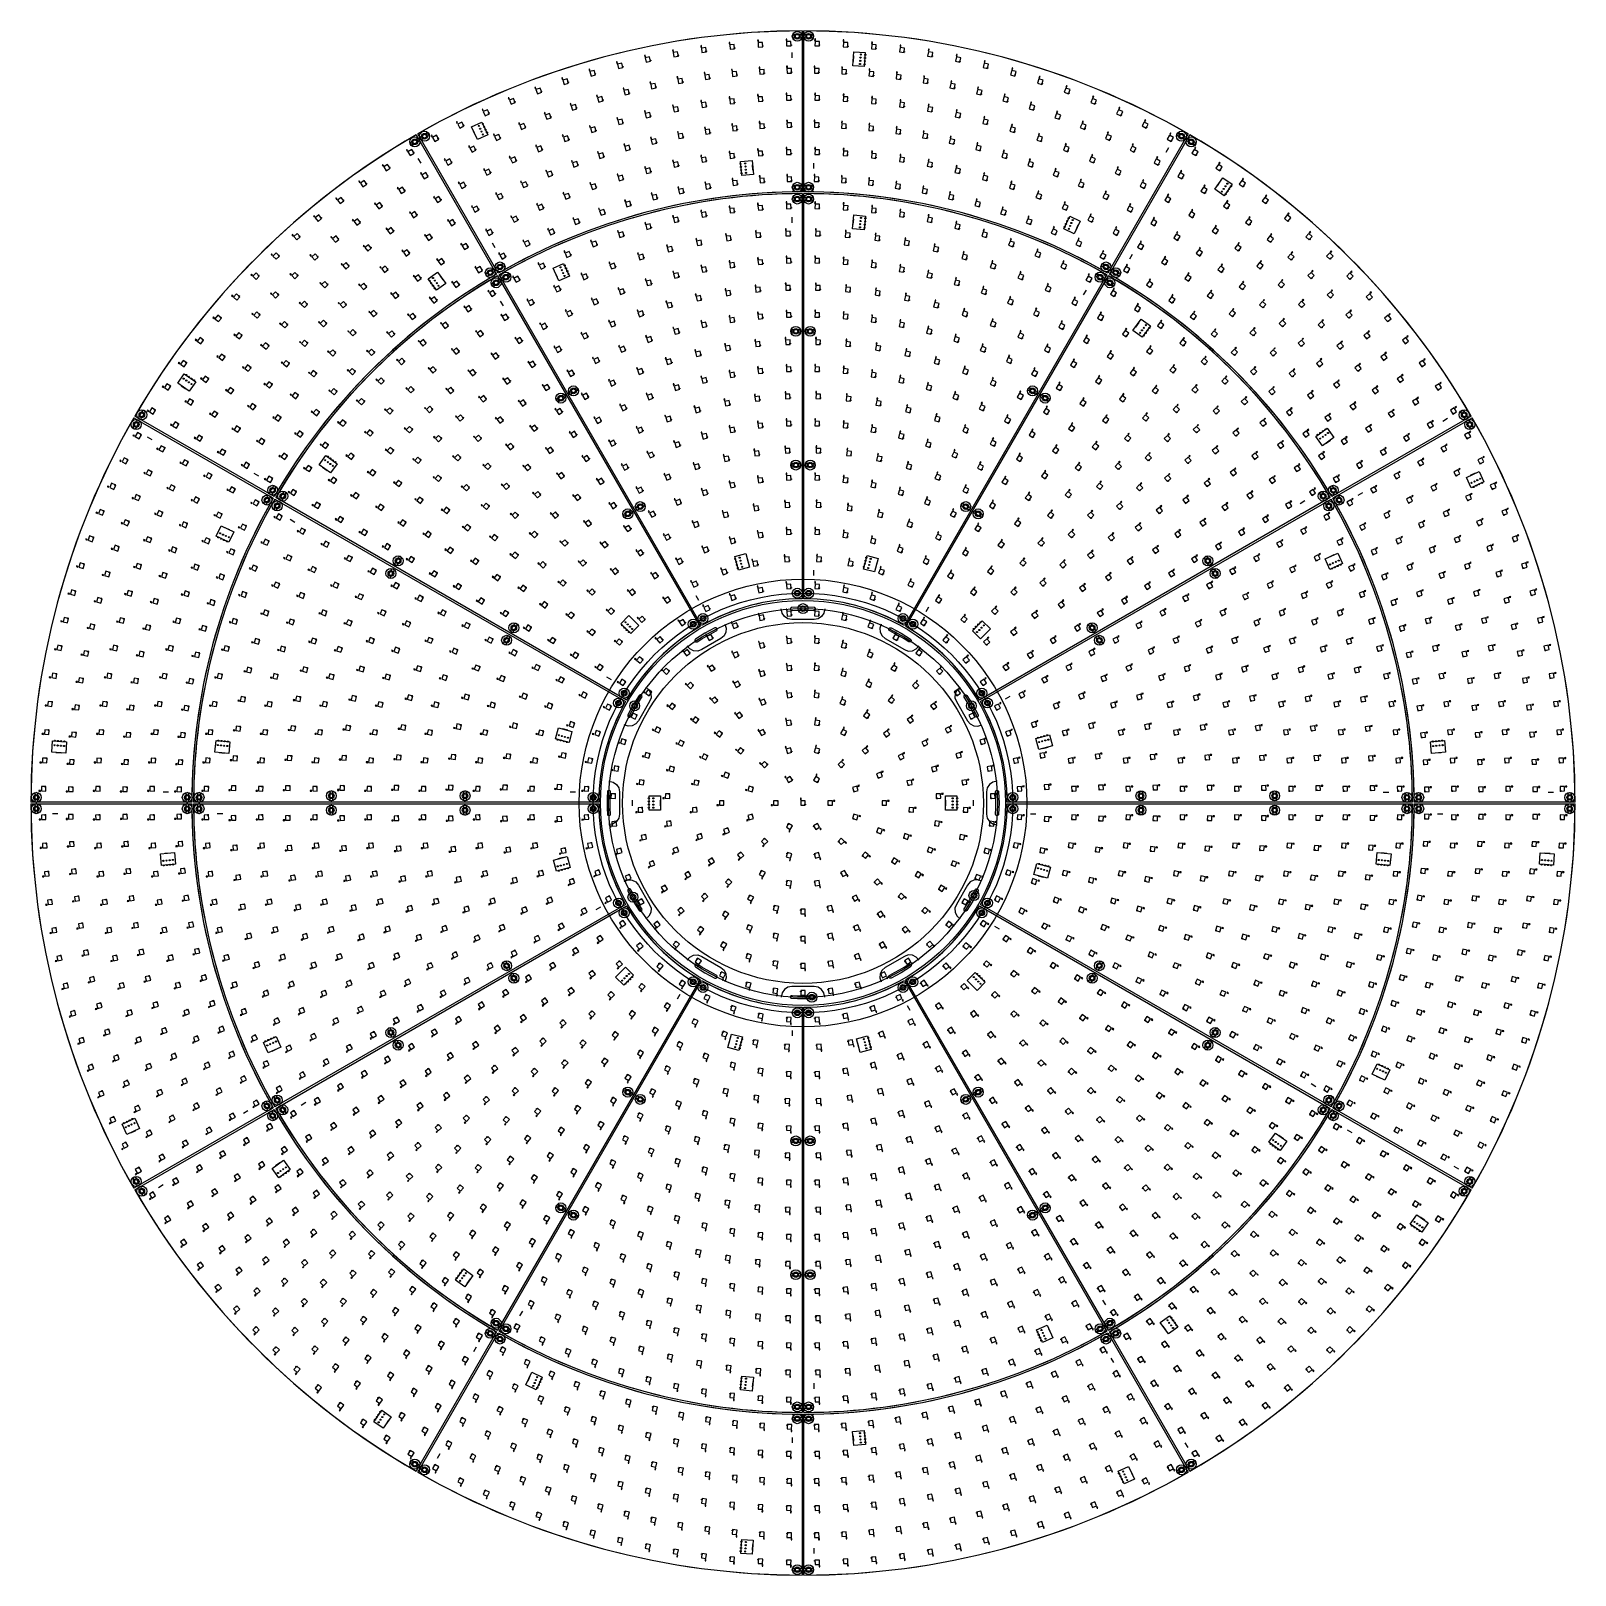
# Model space of a CAD drawing. Header units: millimetres. Extents: x -854 to 854, y -854 to 854.
import ezdxf

# ---------------------------------------------------------------- set-up
doc = ezdxf.new("R2010")
doc.units = ezdxf.units.MM
for name, color, linetype in [('CAP', 30, 'Continuous'), ('LED', 7, 'Continuous'), ('LED-GND', 7, 'Continuous'), ('MOUNT', 1, 'Continuous'), ('MOUNT-SYSTEM', 4, 'Continuous'), ('OUTLINE', 2, 'Continuous'), ('WAGO', 3, 'Continuous')]:
    doc.layers.add(name, color=color, linetype=linetype)

msp = doc.modelspace()

# ---------------------------------------------------------------- linework, layer by layer
at = {"layer": 'CAP'}
for points in [[(-112.1, 836.1), (-112.4, 837.7), (-113.1, 837.6), (-112.9, 836), (-112.1, 836.1)], [(-80.8, 839.7), (-81, 841.3), (-81.7, 841.2), (-81.6, 839.6), (-80.8, 839.7)], [(-49.3, 842.2), (-49.4, 843.8), (-50.2, 843.7), (-50.1, 842.1), (-49.3, 842.2)], [(-17.8, 843.4), (-17.9, 845), (-18.7, 845), (-18.6, 843.4), (-17.8, 843.4)], [(13.7, 843.5), (13.8, 845.1), (13, 845.1), (12.9, 843.5), (13.7, 843.5)], [(45.3, 842.4), (45.3, 844), (44.5, 844), (44.5, 842.4), (45.3, 842.4)], [(76.7, 840.1), (76.9, 841.7), (76.1, 841.8), (75.9, 840.2), (76.7, 840.1)], [(108.1, 836.7), (108.3, 838.2), (107.5, 838.3), (107.3, 836.8), (108.1, 836.7)], [(-205.1, 818.3), (-205.4, 819.9), (-206.2, 819.7), (-205.8, 818.1), (-205.1, 818.3)], [(-174.3, 825.4), (-174.6, 827), (-175.4, 826.8), (-175.1, 825.2), (-174.3, 825.4)], [(-143.3, 831.3), (-143.6, 832.9), (-144.4, 832.8), (-144.1, 831.2), (-143.3, 831.3)], [(139.3, 832), (139.6, 833.6), (138.8, 833.7), (138.5, 832.2), (139.3, 832)], [(170.3, 826.2), (170.6, 827.8), (169.8, 828), (169.5, 826.4), (170.3, 826.2)], [(201.1, 819.3), (201.5, 820.8), (200.7, 821), (200.3, 819.5), (201.1, 819.3)], [(-235.5, 810.1), (-236, 811.6), (-236.7, 811.4), (-236.3, 809.8), (-235.5, 810.1)], [(-138.3, 801.8), (-138.6, 803.3), (-139.4, 803.2), (-139.1, 801.6), (-138.3, 801.8)], [(-108.2, 806.4), (-108.4, 808), (-109.2, 807.9), (-109, 806.3), (-108.2, 806.4)], [(-78, 809.9), (-78.2, 811.4), (-78.9, 811.4), (-78.8, 809.8), (-78, 809.9)], [(-47.7, 812.2), (-47.8, 813.8), (-48.6, 813.8), (-48.5, 812.2), (-47.7, 812.2)], [(-17.3, 813.4), (-17.3, 815), (-18.1, 815), (-18.1, 813.4), (-17.3, 813.4)], [(13.2, 813.5), (13.2, 815.1), (12.4, 815.1), (12.4, 813.5), (13.2, 813.5)], [(43.6, 812.4), (43.7, 814), (42.9, 814.1), (42.8, 812.5), (43.6, 812.4)], [(73.9, 810.2), (74.1, 811.8), (73.3, 811.9), (73.1, 810.3), (73.9, 810.2)], [(104.2, 806.9), (104.4, 808.5), (103.6, 808.6), (103.4, 807), (104.2, 806.9)], [(134.3, 802.4), (134.5, 804), (133.7, 804.2), (133.5, 802.6), (134.3, 802.4)], [(231.6, 811.2), (232, 812.7), (231.2, 813), (230.8, 811.4), (231.6, 811.2)], [(261.7, 802), (262.2, 803.5), (261.5, 803.7), (261, 802.2), (261.7, 802)], [(-295.4, 790.2), (-295.9, 791.7), (-296.7, 791.4), (-296.1, 789.9), (-295.4, 790.2)], [(-265.6, 800.7), (-266.1, 802.2), (-266.9, 802), (-266.4, 800.4), (-265.6, 800.7)], [(-197.8, 789.2), (-198.2, 790.7), (-199, 790.5), (-198.6, 789), (-197.8, 789.2)], [(-168.2, 796), (-168.5, 797.6), (-169.3, 797.4), (-169, 795.9), (-168.2, 796)], [(164.2, 796.9), (164.5, 798.4), (163.7, 798.6), (163.4, 797), (164.2, 796.9)], [(193.9, 790.2), (194.2, 791.7), (193.5, 791.9), (193.1, 790.4), (193.9, 790.2)], [(291.5, 791.6), (292.1, 793.1), (291.3, 793.4), (290.8, 791.9), (291.5, 791.6)], [(-324.7, 778.6), (-325.3, 780.1), (-326.1, 779.8), (-325.5, 778.3), (-324.7, 778.6)], [(-256.3, 772.2), (-256.8, 773.7), (-257.5, 773.5), (-257, 771.9), (-256.3, 772.2)], [(-227.2, 781.2), (-227.6, 782.8), (-228.4, 782.6), (-228, 781), (-227.2, 781.2)], [(-143.3, 770.4), (-143.6, 772), (-144.3, 771.8), (-144.1, 770.3), (-143.3, 770.4)], [(-112.1, 775.5), (-112.4, 777.1), (-113.1, 777), (-112.9, 775.4), (-112.1, 775.5)], [(-80.8, 779.4), (-81, 781), (-81.8, 780.9), (-81.6, 779.3), (-80.8, 779.4)], [(-49.4, 782), (-49.5, 783.6), (-50.3, 783.6), (-50.2, 782), (-49.4, 782)], [(-17.8, 783.4), (-17.9, 785), (-18.7, 785), (-18.6, 783.4), (-17.8, 783.4)], [(13.7, 783.5), (13.8, 785.1), (13, 785.1), (12.9, 783.5), (13.7, 783.5)], [(45.3, 782.3), (45.4, 783.9), (44.6, 783.9), (44.5, 782.3), (45.3, 782.3)], [(76.7, 779.8), (76.9, 781.4), (76.1, 781.5), (75.9, 779.9), (76.7, 779.8)], [(108.1, 776.1), (108.3, 777.7), (107.5, 777.8), (107.3, 776.2), (108.1, 776.1)], [(139.2, 771.1), (139.5, 772.7), (138.7, 772.9), (138.4, 771.3), (139.2, 771.1)], [(223.3, 782.4), (223.7, 783.9), (222.9, 784.1), (222.5, 782.6), (223.3, 782.4)], [(252.4, 773.5), (252.9, 775), (252.1, 775.2), (251.6, 773.7), (252.4, 773.5)], [(320.9, 780.2), (321.6, 781.6), (320.8, 782), (320.2, 780.5), (320.9, 780.2)], [(349.9, 767.6), (350.6, 769.1), (349.8, 769.4), (349.2, 768), (349.9, 767.6)], [(-382, 752.2), (-382.7, 753.6), (-383.4, 753.2), (-382.7, 751.8), (-382, 752.2)], [(-353.6, 765.9), (-354.3, 767.4), (-355, 767), (-354.3, 765.6), (-353.6, 765.9)], [(-313.2, 750.9), (-313.9, 752.4), (-314.6, 752.1), (-314, 750.6), (-313.2, 750.9)], [(-284.9, 762.1), (-285.5, 763.6), (-286.3, 763.3), (-285.7, 761.8), (-284.9, 762.1)], [(-204.8, 756.4), (-205.2, 757.9), (-206, 757.7), (-205.6, 756.2), (-204.8, 756.4)], [(-174.2, 764), (-174.5, 765.6), (-175.3, 765.4), (-174.9, 763.8), (-174.2, 764)], [(-47.5, 752.1), (-47.6, 753.7), (-48.4, 753.7), (-48.3, 752.1), (-47.5, 752.1)], [(-17.2, 753.4), (-17.3, 755), (-18.1, 755), (-18, 753.4), (-17.2, 753.4)], [(13.1, 753.5), (13.2, 755.1), (12.4, 755.1), (12.3, 753.5), (13.1, 753.5)], [(43.5, 752.3), (43.6, 753.9), (42.8, 754), (42.7, 752.4), (43.5, 752.3)], [(73.7, 750), (73.9, 751.6), (73.1, 751.7), (72.9, 750.1), (73.7, 750)], [(170.2, 764.9), (170.5, 766.5), (169.7, 766.6), (169.4, 765.1), (170.2, 764.9)], [(200.8, 757.4), (201.2, 759), (200.5, 759.2), (200.1, 757.6), (200.8, 757.4)], [(281.1, 763.5), (281.7, 765), (280.9, 765.3), (280.4, 763.8), (281.1, 763.5)], [(309.5, 752.5), (310.1, 753.9), (309.3, 754.2), (308.7, 752.8), (309.5, 752.5)], [(378.3, 754), (379.1, 755.4), (378.3, 755.8), (377.6, 754.4), (378.3, 754)], [(-409.9, 737.3), (-410.6, 738.7), (-411.3, 738.4), (-410.6, 737), (-409.9, 737.3)], [(-341.1, 738.6), (-341.8, 740.1), (-342.5, 739.8), (-341.8, 738.3), (-341.1, 738.6)], [(-265, 737.4), (-265.5, 738.9), (-266.3, 738.7), (-265.7, 737.2), (-265, 737.4)], [(-235.1, 747.5), (-235.6, 749), (-236.3, 748.8), (-235.8, 747.3), (-235.1, 747.5)], [(-167.6, 734.7), (-167.9, 736.3), (-168.7, 736.1), (-168.4, 734.6), (-167.6, 734.7)], [(-137.9, 740.9), (-138.1, 742.5), (-138.9, 742.3), (-138.6, 740.7), (-137.9, 740.9)], [(-107.9, 745.8), (-108.1, 747.4), (-108.9, 747.3), (-108.7, 745.7), (-107.9, 745.8)], [(-77.8, 749.6), (-78, 751.2), (-78.7, 751.1), (-78.6, 749.5), (-77.8, 749.6)], [(103.9, 746.4), (104.1, 748), (103.3, 748.1), (103.1, 746.5), (103.9, 746.4)], [(133.8, 741.6), (134.1, 743.2), (133.3, 743.3), (133, 741.8), (133.8, 741.6)], [(163.6, 735.6), (163.9, 737.2), (163.1, 737.4), (162.8, 735.8), (163.6, 735.6)], [(231.2, 748.7), (231.6, 750.3), (230.9, 750.5), (230.4, 749), (231.2, 748.7)], [(261.1, 738.8), (261.7, 740.3), (260.9, 740.6), (260.4, 739.1), (261.1, 738.8)], [(337.4, 740.4), (338, 741.8), (337.3, 742.1), (336.6, 740.7), (337.4, 740.4)], [(406.3, 739.3), (407, 740.7), (406.3, 741.1), (405.6, 739.7), (406.3, 739.3)], [(-437.1, 721.5), (-438, 722.9), (-438.7, 722.5), (-437.8, 721.1), (-437.1, 721.5)], [(-368.5, 725.4), (-369.2, 726.8), (-369.9, 726.4), (-369.2, 725), (-368.5, 725.4)], [(-294.5, 726.2), (-295.1, 727.7), (-295.8, 727.4), (-295.2, 725.9), (-294.5, 726.2)], [(-226.2, 718.9), (-226.6, 720.4), (-227.4, 720.2), (-226.9, 718.6), (-226.2, 718.9)], [(-197, 727.4), (-197.4, 728.9), (-198.2, 728.7), (-197.8, 727.2), (-197, 727.4)], [(-80.8, 719.1), (-81, 720.7), (-81.8, 720.6), (-81.6, 719), (-80.8, 719.1)], [(-49.4, 721.9), (-49.5, 723.5), (-50.3, 723.5), (-50.2, 721.9), (-49.4, 721.9)], [(-17.8, 723.4), (-17.9, 725), (-18.7, 725), (-18.6, 723.4), (-17.8, 723.4)], [(13.7, 723.5), (13.8, 725.1), (13, 725.1), (12.9, 723.5), (13.7, 723.5)], [(45.3, 722.2), (45.4, 723.8), (44.6, 723.8), (44.5, 722.2), (45.3, 722.2)], [(76.7, 719.5), (76.9, 721.1), (76.1, 721.2), (75.9, 719.6), (76.7, 719.5)], [(193.1, 728.5), (193.5, 730), (192.7, 730.2), (192.3, 728.7), (193.1, 728.5)], [(222.2, 720.1), (222.7, 721.6), (222, 721.9), (221.5, 720.3), (222.2, 720.1)], [(290.7, 727.7), (291.3, 729.2), (290.5, 729.5), (289.9, 728), (290.7, 727.7)], [(364.8, 727.2), (365.5, 728.7), (364.8, 729), (364.1, 727.6), (364.8, 727.2)], [(433.6, 723.6), (434.5, 725), (433.8, 725.4), (432.9, 724), (433.6, 723.6)], [(-463.8, 704.7), (-464.7, 706), (-465.4, 705.6), (-464.5, 704.2), (-463.8, 704.7)], [(-395.3, 711.1), (-396.1, 712.5), (-396.8, 712.1), (-396, 710.7), (-395.3, 711.1)], [(-351.9, 700.1), (-352.7, 701.6), (-353.4, 701.2), (-352.7, 699.8), (-351.9, 700.1)], [(-323.5, 713.7), (-324.1, 715.2), (-324.9, 714.9), (-324.2, 713.4), (-323.5, 713.7)], [(-254.9, 709.2), (-255.5, 710.7), (-256.2, 710.4), (-255.7, 708.9), (-254.9, 709.2)], [(-174, 702.4), (-174.4, 703.9), (-175.1, 703.7), (-174.8, 702.2), (-174, 702.4)], [(-143.2, 709.3), (-143.5, 710.9), (-144.3, 710.7), (-144, 709.1), (-143.2, 709.3)], [(-112.1, 714.9), (-112.3, 716.4), (-113.1, 716.3), (-112.9, 714.7), (-112.1, 714.9)], [(108.1, 715.5), (108.3, 717.1), (107.5, 717.2), (107.3, 715.6), (108.1, 715.5)], [(139.2, 710.1), (139.5, 711.7), (138.7, 711.8), (138.4, 710.3), (139.2, 710.1)], [(170, 703.4), (170.4, 704.9), (169.6, 705.1), (169.2, 703.5), (170, 703.4)], [(251.1, 710.6), (251.6, 712.1), (250.8, 712.3), (250.3, 710.8), (251.1, 710.6)], [(279.5, 699.9), (280.1, 701.4), (279.3, 701.7), (278.7, 700.2), (279.5, 699.9)], [(319.7, 715.4), (320.4, 716.9), (319.7, 717.2), (319, 715.7), (319.7, 715.4)], [(348.3, 702), (349, 703.4), (348.3, 703.7), (347.6, 702.3), (348.3, 702)], [(391.8, 713.1), (392.5, 714.5), (391.8, 714.9), (391.1, 713.5), (391.8, 713.1)], [(460.4, 706.9), (461.3, 708.2), (460.6, 708.7), (459.7, 707.3), (460.4, 706.9)], [(-489.8, 686.8), (-490.8, 688.1), (-491.4, 687.7), (-490.5, 686.4), (-489.8, 686.8)], [(-421.7, 695.8), (-422.5, 697.2), (-423.2, 696.8), (-422.3, 695.4), (-421.7, 695.8)], [(-379.9, 685.4), (-380.6, 686.8), (-381.3, 686.4), (-380.6, 685), (-379.9, 685.4)], [(-311.2, 686.4), (-311.8, 687.8), (-312.5, 687.5), (-311.9, 686), (-311.2, 686.4)], [(-283.3, 698.3), (-283.9, 699.8), (-284.6, 699.5), (-284, 698), (-283.3, 698.3)], [(-234.5, 684.5), (-235, 686.1), (-235.8, 685.8), (-235.3, 684.3), (-234.5, 684.5)], [(-204.5, 694.1), (-204.9, 695.7), (-205.7, 695.4), (-205.2, 693.9), (-204.5, 694.1)], [(-107.5, 685.2), (-107.8, 686.8), (-108.6, 686.7), (-108.3, 685.1), (-107.5, 685.2)], [(-77.5, 689.3), (-77.7, 690.8), (-78.5, 690.8), (-78.3, 689.2), (-77.5, 689.3)], [(-47.4, 692), (-47.5, 693.6), (-48.3, 693.5), (-48.2, 691.9), (-47.4, 692)], [(-17.2, 693.4), (-17.2, 695), (-18, 695), (-18, 693.4), (-17.2, 693.4)], [(13.1, 693.5), (13.1, 695.1), (12.3, 695.1), (12.3, 693.5), (13.1, 693.5)], [(43.3, 692.2), (43.4, 693.8), (42.6, 693.9), (42.5, 692.3), (43.3, 692.2)], [(73.5, 689.7), (73.6, 691.3), (72.9, 691.4), (72.7, 689.8), (73.5, 689.7)], [(103.5, 685.8), (103.7, 687.4), (102.9, 687.5), (102.7, 686), (103.5, 685.8)], [(200.5, 695.3), (201, 696.8), (200.2, 697), (199.7, 695.5), (200.5, 695.3)], [(230.7, 685.9), (231.2, 687.4), (230.4, 687.6), (229.9, 686.1), (230.7, 685.9)], [(307.4, 688), (308.1, 689.5), (307.3, 689.8), (306.7, 688.4), (307.4, 688)], [(376.3, 687.4), (377, 688.8), (376.3, 689.1), (375.6, 687.7), (376.3, 687.4)], [(418.1, 697.9), (419, 699.3), (418.3, 699.7), (417.5, 698.3), (418.1, 697.9)], [(444, 681.8), (444.8, 683.1), (444.2, 683.6), (443.3, 682.2), (444, 681.8)], [(486.5, 689.2), (487.4, 690.5), (486.8, 691), (485.8, 689.7), (486.5, 689.2)], [(-515.2, 668), (-516.2, 669.3), (-516.8, 668.8), (-515.8, 667.5), (-515.2, 668)], [(-447.4, 679.6), (-448.3, 680.9), (-448.9, 680.5), (-448.1, 679.1), (-447.4, 679.6)], [(-407.1, 669.5), (-408, 670.9), (-408.7, 670.5), (-407.8, 669.1), (-407.1, 669.5)], [(-338.5, 673.3), (-339.3, 674.7), (-340, 674.4), (-339.3, 672.9), (-338.5, 673.3)], [(-264.2, 673.7), (-264.8, 675.1), (-265.5, 674.9), (-264.9, 673.4), (-264.2, 673.7)], [(-196.1, 665.3), (-196.5, 666.9), (-197.3, 666.6), (-196.8, 665.1), (-196.1, 665.3)], [(-166.9, 673.2), (-167.2, 674.8), (-168, 674.6), (-167.6, 673), (-166.9, 673.2)], [(-137.3, 679.9), (-137.6, 681.4), (-138.4, 681.3), (-138.1, 679.7), (-137.3, 679.9)], [(133.3, 680.7), (133.6, 682.2), (132.8, 682.4), (132.5, 680.8), (133.3, 680.7)], [(162.9, 674.2), (163.2, 675.8), (162.5, 676), (162.1, 674.4), (162.9, 674.2)], [(192.1, 666.5), (192.6, 668), (191.8, 668.2), (191.4, 666.7), (192.1, 666.5)], [(260.3, 675.1), (260.9, 676.6), (260.2, 676.9), (259.6, 675.4), (260.3, 675.1)], [(334.9, 675.1), (335.6, 676.5), (334.9, 676.9), (334.2, 675.5), (334.9, 675.1)], [(403.6, 671.7), (404.5, 673), (403.8, 673.4), (402.9, 672.1), (403.6, 671.7)], [(469.1, 664.7), (470.1, 666), (469.4, 666.5), (468.5, 665.2), (469.1, 664.7)], [(511.9, 670.5), (512.9, 671.8), (512.3, 672.3), (511.3, 671), (511.9, 670.5)], [(-539.8, 648.3), (-540.8, 649.5), (-541.4, 649), (-540.4, 647.8), (-539.8, 648.3)], [(-472.5, 662.4), (-473.4, 663.7), (-474.1, 663.2), (-473.1, 661.9), (-472.5, 662.4)], [(-433.8, 652.6), (-434.7, 653.9), (-435.3, 653.5), (-434.4, 652.2), (-433.8, 652.6)], [(-365.4, 659.1), (-366.1, 660.5), (-366.8, 660.1), (-366.1, 658.7), (-365.4, 659.1)], [(-321.9, 648.1), (-322.6, 649.5), (-323.3, 649.2), (-322.6, 647.7), (-321.9, 648.1)], [(-293.3, 661.5), (-293.9, 663), (-294.7, 662.6), (-294, 661.2), (-293.3, 661.5)], [(-224.9, 656.1), (-225.4, 657.6), (-226.2, 657.4), (-225.6, 655.9), (-224.9, 656.1)], [(-143.1, 648), (-143.4, 649.6), (-144.2, 649.4), (-143.8, 647.8), (-143.1, 648)], [(-112.1, 654.1), (-112.3, 655.7), (-113.1, 655.5), (-112.9, 653.9), (-112.1, 654.1)], [(-80.8, 658.7), (-81, 660.3), (-81.8, 660.2), (-81.6, 658.6), (-80.8, 658.7)], [(-49.4, 661.8), (-49.5, 663.4), (-50.3, 663.3), (-50.2, 661.7), (-49.4, 661.8)], [(-17.8, 663.4), (-17.9, 665), (-18.7, 664.9), (-18.6, 663.3), (-17.8, 663.4)], [(13.7, 663.5), (13.8, 665.1), (13, 665.1), (12.9, 663.5), (13.7, 663.5)], [(45.3, 662.1), (45.4, 663.7), (44.6, 663.7), (44.5, 662.1), (45.3, 662.1)], [(76.7, 659.2), (76.9, 660.7), (76.1, 660.8), (76, 659.2), (76.7, 659.2)], [(108, 654.8), (108.3, 656.3), (107.5, 656.5), (107.2, 654.9), (108, 654.8)], [(139.1, 648.9), (139.4, 650.4), (138.6, 650.6), (138.3, 649), (139.1, 648.9)], [(221, 657.4), (221.5, 659), (220.8, 659.2), (220.3, 657.7), (221, 657.4)], [(289.6, 663.1), (290.2, 664.6), (289.5, 664.9), (288.8, 663.5), (289.6, 663.1)], [(318.2, 649.9), (318.9, 651.3), (318.2, 651.7), (317.5, 650.2), (318.2, 649.9)], [(361.8, 661.1), (362.6, 662.5), (361.9, 662.9), (361.1, 661.5), (361.8, 661.1)], [(430.3, 654.9), (431.2, 656.2), (430.6, 656.6), (429.7, 655.3), (430.3, 654.9)], [(536.6, 650.9), (537.7, 652.1), (537, 652.7), (536, 651.4), (536.6, 650.9)], [(-496.9, 644.2), (-497.9, 645.5), (-498.5, 645), (-497.5, 643.7), (-496.9, 644.2)], [(-459.7, 634.6), (-460.6, 635.9), (-461.3, 635.4), (-460.3, 634.1), (-459.7, 634.6)], [(-391.6, 643.9), (-392.4, 645.2), (-393.1, 644.8), (-392.3, 643.4), (-391.6, 643.9)], [(-349.8, 633.4), (-350.6, 634.8), (-351.3, 634.4), (-350.5, 633), (-349.8, 633.4)], [(-281.2, 634), (-281.9, 635.5), (-282.6, 635.2), (-282, 633.7), (-281.2, 634)], [(-253.3, 645.7), (-253.9, 647.2), (-254.6, 646.9), (-254, 645.4), (-253.3, 645.7)], [(-204, 631.5), (-204.5, 633), (-205.3, 632.7), (-204.8, 631.2), (-204, 631.5)], [(-173.7, 640.5), (-174.1, 642), (-174.9, 641.8), (-174.5, 640.3), (-173.7, 640.5)], [(-51.8, 631.5), (-51.9, 633.1), (-52.7, 633), (-52.6, 631.4), (-51.8, 631.5)], [(-18.6, 633.3), (-18.7, 634.9), (-19.5, 634.9), (-19.4, 633.3), (-18.6, 633.3)], [(14.5, 633.4), (14.6, 635), (13.8, 635.1), (13.7, 633.5), (14.5, 633.4)], [(47.7, 631.8), (47.8, 633.4), (47, 633.5), (46.9, 631.9), (47.7, 631.8)], [(169.8, 641.5), (170.2, 643.1), (169.4, 643.3), (169, 641.7), (169.8, 641.5)], [(200.1, 632.7), (200.6, 634.2), (199.8, 634.5), (199.3, 633), (200.1, 632.7)], [(249.5, 647.2), (250.1, 648.7), (249.3, 649), (248.7, 647.5), (249.5, 647.2)], [(277.5, 635.7), (278.1, 637.2), (277.4, 637.5), (276.7, 636), (277.5, 635.7)], [(346.2, 635.4), (347, 636.8), (346.3, 637.2), (345.5, 635.8), (346.2, 635.4)], [(388.1, 646), (388.9, 647.3), (388.3, 647.8), (387.4, 646.4), (388.1, 646)], [(456.4, 637), (457.3, 638.3), (456.7, 638.8), (455.7, 637.5), (456.4, 637)], [(493.7, 646.7), (494.6, 648), (494, 648.5), (493, 647.2), (493.7, 646.7)], [(560.6, 630.4), (561.7, 631.6), (561.1, 632.1), (560, 630.9), (560.6, 630.4)], [(-563.7, 627.7), (-564.7, 628.9), (-565.3, 628.3), (-564.3, 627.1), (-563.7, 627.7)], [(-520.7, 625.2), (-521.7, 626.4), (-522.3, 625.9), (-521.3, 624.7), (-520.7, 625.2)], [(-484.9, 615.6), (-485.9, 616.8), (-486.5, 616.3), (-485.5, 615.1), (-484.9, 615.6)], [(-417.2, 627.6), (-418.1, 628.9), (-418.8, 628.5), (-417.9, 627.1), (-417.2, 627.6)], [(-377.1, 617.6), (-378, 618.9), (-378.7, 618.5), (-377.8, 617.1), (-377.1, 617.6)], [(-308.6, 621.2), (-309.3, 622.6), (-310, 622.2), (-309.3, 620.8), (-308.6, 621.2)], [(-233.8, 621), (-234.4, 622.5), (-235.1, 622.3), (-234.6, 620.8), (-233.8, 621)], [(-149.9, 615.6), (-150.3, 617.2), (-151.1, 617), (-150.7, 615.4), (-149.9, 615.6)], [(-117.5, 622.6), (-117.8, 624.2), (-118.6, 624), (-118.3, 622.5), (-117.5, 622.6)], [(-84.7, 627.9), (-84.9, 629.5), (-85.7, 629.4), (-85.5, 627.8), (-84.7, 627.9)], [(80.7, 628.4), (80.9, 630), (80.1, 630.1), (79.9, 628.6), (80.7, 628.4)], [(113.4, 623.4), (113.7, 624.9), (113, 625.1), (112.7, 623.5), (113.4, 623.4)], [(145.9, 616.6), (146.3, 618.1), (145.5, 618.3), (145.1, 616.8), (145.9, 616.6)], [(230, 622.5), (230.5, 624), (229.8, 624.3), (229.2, 622.8), (230, 622.5)], [(304.9, 623), (305.6, 624.4), (304.9, 624.8), (304.2, 623.3), (304.9, 623)], [(373.6, 619.7), (374.5, 621), (373.8, 621.5), (372.9, 620.1), (373.6, 619.7)], [(413.8, 629.8), (414.7, 631.2), (414, 631.6), (413.1, 630.3), (413.8, 629.8)], [(481.6, 618.1), (482.6, 619.4), (482, 619.9), (481, 618.6), (481.6, 618.1)], [(517.5, 627.8), (518.5, 629), (517.9, 629.6), (516.9, 628.3), (517.5, 627.8)], [(-586.7, 606.1), (-587.8, 607.3), (-588.4, 606.7), (-587.3, 605.6), (-586.7, 606.1)], [(-543.7, 605.3), (-544.7, 606.5), (-545.3, 605.9), (-544.3, 604.8), (-543.7, 605.3)], [(-442.2, 610.3), (-443.1, 611.6), (-443.7, 611.1), (-442.8, 609.8), (-442.2, 610.3)], [(-403.7, 600.5), (-404.6, 601.8), (-405.3, 601.4), (-404.4, 600.1), (-403.7, 600.5)], [(-335.4, 607.1), (-336.2, 608.5), (-336.9, 608.1), (-336.1, 606.7), (-335.4, 607.1)], [(-263.1, 609.2), (-263.7, 610.7), (-264.5, 610.4), (-263.8, 608.9), (-263.1, 609.2)], [(-213.4, 596.6), (-214, 598.1), (-214.7, 597.8), (-214.2, 596.3), (-213.4, 596.6)], [(-181.9, 606.9), (-182.4, 608.5), (-183.1, 608.2), (-182.7, 606.7), (-181.9, 606.9)], [(-80.8, 598.2), (-81, 599.8), (-81.8, 599.7), (-81.6, 598.1), (-80.8, 598.2)], [(-49.4, 601.6), (-49.5, 603.2), (-50.3, 603.1), (-50.2, 601.5), (-49.4, 601.6)], [(-17.8, 603.3), (-17.9, 604.9), (-18.7, 604.9), (-18.6, 603.3), (-17.8, 603.3)], [(13.8, 603.4), (13.8, 605), (13, 605.1), (13, 603.5), (13.8, 603.4)], [(45.3, 601.9), (45.4, 603.5), (44.6, 603.6), (44.5, 602), (45.3, 601.9)], [(76.8, 598.7), (77, 600.3), (76.2, 600.4), (76, 598.8), (76.8, 598.7)], [(178, 608.1), (178.4, 609.6), (177.7, 609.9), (177.2, 608.3), (178, 608.1)], [(209.6, 597.9), (210.1, 599.5), (209.3, 599.7), (208.8, 598.2), (209.6, 597.9)], [(259.3, 610.8), (260, 612.3), (259.2, 612.6), (258.6, 611.1), (259.3, 610.8)], [(288.1, 597.8), (288.8, 599.2), (288.1, 599.6), (287.4, 598.1), (288.1, 597.8)], [(331.8, 609.1), (332.6, 610.5), (331.9, 610.9), (331.1, 609.5), (331.8, 609.1)], [(400.3, 602.8), (401.2, 604.1), (400.5, 604.6), (399.6, 603.2), (400.3, 602.8)], [(438.8, 612.7), (439.8, 614), (439.1, 614.4), (438.2, 613.1), (438.8, 612.7)], [(506.1, 598.2), (507.2, 599.4), (506.6, 599.9), (505.5, 598.7), (506.1, 598.2)], [(540.6, 608), (541.7, 609.2), (541.1, 609.7), (540, 608.6), (540.6, 608)], [(583.8, 609), (584.9, 610.1), (584.3, 610.7), (583.2, 609.5), (583.8, 609)], [(-609, 583.8), (-610.1, 584.9), (-610.7, 584.3), (-609.5, 583.2), (-609, 583.8)], [(-565.9, 584.5), (-567, 585.7), (-567.6, 585.1), (-566.5, 584), (-565.9, 584.5)], [(-509.3, 595.5), (-510.3, 596.8), (-510.9, 596.2), (-509.9, 595), (-509.3, 595.5)], [(-466.4, 592), (-467.4, 593.2), (-468, 592.7), (-467, 591.5), (-466.4, 592)], [(-429.5, 582.3), (-430.5, 583.6), (-431.1, 583.1), (-430.2, 581.9), (-429.5, 582.3)], [(-361.6, 591.9), (-362.4, 593.3), (-363.1, 592.9), (-362.3, 591.5), (-361.6, 591.9)], [(-319.8, 581.4), (-320.6, 582.8), (-321.3, 582.5), (-320.5, 581.1), (-319.8, 581.4)], [(-291.8, 596), (-292.5, 597.4), (-293.2, 597.1), (-292.5, 595.7), (-291.8, 596)], [(-244.4, 584.6), (-245, 586.1), (-245.7, 585.8), (-245.1, 584.3), (-244.4, 584.6)], [(-142.9, 586.4), (-143.3, 588), (-144.1, 587.8), (-143.7, 586.3), (-142.9, 586.4)], [(-112, 593.1), (-112.3, 594.7), (-113.1, 594.5), (-112.8, 593), (-112, 593.1)], [(108, 593.9), (108.3, 595.4), (107.5, 595.6), (107.2, 594), (108, 593.9)], [(138.9, 587.4), (139.3, 589), (138.5, 589.1), (138.1, 587.6), (138.9, 587.4)], [(169.5, 579.3), (169.9, 580.9), (169.2, 581.1), (168.7, 579.6), (169.5, 579.3)], [(240.6, 586.2), (241.2, 587.6), (240.4, 587.9), (239.8, 586.5), (240.6, 586.2)], [(316.2, 583.4), (317, 584.8), (316.3, 585.2), (315.5, 583.8), (316.2, 583.4)], [(358.1, 594), (358.9, 595.4), (358.2, 595.8), (357.4, 594.4), (358.1, 594)], [(426.2, 584.8), (427.2, 586), (426.5, 586.5), (425.6, 585.2), (426.2, 584.8)], [(463.1, 594.5), (464.1, 595.7), (463.5, 596.2), (462.5, 595), (463.1, 594.5)], [(563, 587.4), (564.1, 588.5), (563.5, 589.1), (562.4, 587.9), (563, 587.4)], [(606.1, 586.7), (607.3, 587.8), (606.7, 588.4), (605.6, 587.3), (606.1, 586.7)], [(-587.4, 563), (-588.5, 564.1), (-589.1, 563.5), (-587.9, 562.4), (-587.4, 563)], [(-532.8, 574.6), (-533.9, 575.7), (-534.5, 575.2), (-533.4, 574), (-532.8, 574.6)], [(-489.8, 572.7), (-490.9, 573.9), (-491.5, 573.4), (-490.4, 572.2), (-489.8, 572.7)], [(-454.5, 563), (-455.5, 564.3), (-456.1, 563.8), (-455.1, 562.5), (-454.5, 563)], [(-387, 575.6), (-387.9, 576.9), (-388.6, 576.5), (-387.7, 575.1), (-387, 575.6)], [(-347.1, 565.6), (-348, 566.9), (-348.6, 566.5), (-347.8, 565.2), (-347.1, 565.6)], [(-274.6, 571), (-275.3, 572.4), (-276, 572.1), (-275.3, 570.7), (-274.6, 571)], [(-203.4, 568.3), (-204, 569.8), (-204.7, 569.5), (-204.2, 568), (-203.4, 568.3)], [(-173.4, 578.2), (-173.9, 579.7), (-174.6, 579.5), (-174.2, 577.9), (-173.4, 578.2)], [(-85.2, 567.2), (-85.4, 568.8), (-86.2, 568.7), (-86, 567.1), (-85.2, 567.2)], [(-52, 571.2), (-52.2, 572.8), (-53, 572.8), (-52.8, 571.2), (-52, 571.2)], [(-18.7, 573.3), (-18.8, 574.9), (-19.6, 574.9), (-19.5, 573.3), (-18.7, 573.3)], [(14.6, 573.4), (14.7, 575), (13.9, 575), (13.8, 573.4), (14.6, 573.4)], [(48, 571.6), (48.1, 573.2), (47.3, 573.3), (47.2, 571.7), (48, 571.6)], [(81.1, 567.8), (81.3, 569.4), (80.5, 569.5), (80.3, 568), (81.1, 567.8)], [(114, 562.2), (114.3, 563.7), (113.5, 563.9), (113.2, 562.3), (114, 562.2)], [(199.6, 569.7), (200.1, 571.2), (199.3, 571.4), (198.8, 569.9), (199.6, 569.7)], [(270.9, 572.8), (271.6, 574.2), (270.9, 574.5), (270.2, 573.1), (270.9, 572.8)], [(343.6, 567.7), (344.5, 569.1), (343.8, 569.5), (342.9, 568.1), (343.6, 567.7)], [(383.6, 577.8), (384.5, 579.2), (383.9, 579.6), (383, 578.3), (383.6, 577.8)], [(451.3, 565.6), (452.3, 566.9), (451.7, 567.4), (450.7, 566.1), (451.3, 565.6)], [(486.7, 575.4), (487.7, 576.6), (487.1, 577.1), (486.1, 575.9), (486.7, 575.4)], [(529.8, 577.3), (530.9, 578.5), (530.3, 579.1), (529.2, 577.9), (529.8, 577.3)], [(584.5, 565.9), (585.7, 567), (585.1, 567.6), (584, 566.5), (584.5, 565.9)], [(627.7, 563.7), (628.9, 564.7), (628.3, 565.3), (627.1, 564.3), (627.7, 563.7)], [(-630.4, 560.6), (-631.6, 561.7), (-632.1, 561.1), (-630.9, 560), (-630.4, 560.6)], [(-555.5, 552.6), (-556.7, 553.8), (-557.2, 553.2), (-556.1, 552.1), (-555.5, 552.6)], [(-512.5, 552.5), (-513.6, 553.7), (-514.2, 553.1), (-513.1, 552), (-512.5, 552.5)], [(-411.8, 558.1), (-412.7, 559.4), (-413.4, 559), (-412.4, 557.7), (-411.8, 558.1)], [(-373.7, 548.4), (-374.5, 549.7), (-375.2, 549.3), (-374.3, 548), (-373.7, 548.4)], [(-304.1, 555.8), (-304.9, 557.2), (-305.6, 556.9), (-304.8, 555.5), (-304.1, 555.8)], [(-232.9, 556.9), (-233.5, 558.3), (-234.2, 558), (-233.6, 556.6), (-232.9, 556.9)], [(-150.4, 553.5), (-150.9, 555.1), (-151.6, 554.9), (-151.2, 553.3), (-150.4, 553.5)], [(-118, 561.3), (-118.3, 562.9), (-119.1, 562.7), (-118.8, 561.2), (-118, 561.3)], [(146.5, 554.6), (146.9, 556.1), (146.1, 556.3), (145.7, 554.8), (146.5, 554.6)], [(178.5, 545.1), (179, 546.6), (178.2, 546.9), (177.7, 545.4), (178.5, 545.1)], [(229.1, 558.4), (229.7, 559.9), (229, 560.2), (228.4, 558.7), (229.1, 558.4)], [(258, 545.7), (258.7, 547.1), (258, 547.5), (257.3, 546), (258, 545.7)], [(300.5, 557.8), (301.3, 559.2), (300.6, 559.6), (299.8, 558.2), (300.5, 557.8)], [(370.3, 550.7), (371.2, 552), (370.5, 552.5), (369.6, 551.2), (370.3, 550.7)], [(408.5, 560.6), (409.4, 561.9), (408.8, 562.3), (407.8, 561), (408.5, 560.6)], [(475.6, 545.4), (476.6, 546.6), (476, 547.1), (475, 545.9), (475.6, 545.4)], [(509.5, 555.3), (510.6, 556.5), (510, 557), (508.9, 555.8), (509.5, 555.3)], [(552.6, 555.5), (553.8, 556.7), (553.2, 557.2), (552.1, 556.1), (552.6, 555.5)], [(-650.9, 536.6), (-652.1, 537.7), (-652.7, 537), (-651.4, 536), (-650.9, 536.6)], [(-608, 540.6), (-609.2, 541.7), (-609.7, 541.1), (-608.6, 540), (-608, 540.6)], [(-577.3, 529.8), (-578.5, 530.9), (-579.1, 530.3), (-577.9, 529.2), (-577.3, 529.8)], [(-534.3, 531.4), (-535.5, 532.6), (-536, 532), (-534.9, 530.9), (-534.3, 531.4)], [(-478.6, 542.7), (-479.7, 543.9), (-480.3, 543.4), (-479.2, 542.2), (-478.6, 542.7)], [(-435.7, 539.6), (-436.7, 540.9), (-437.4, 540.4), (-436.4, 539.1), (-435.7, 539.6)], [(-399.3, 530), (-400.3, 531.3), (-400.9, 530.8), (-400, 529.5), (-399.3, 530)], [(-332.8, 539.2), (-333.6, 540.5), (-334.3, 540.1), (-333.5, 538.7), (-332.8, 539.2)], [(-289.8, 529.5), (-290.6, 530.9), (-291.3, 530.5), (-290.5, 529.1), (-289.8, 529.5)], [(-261.7, 543.9), (-262.4, 545.4), (-263.1, 545), (-262.4, 543.6), (-261.7, 543.9)], [(-213.7, 532.3), (-214.3, 533.8), (-215, 533.5), (-214.4, 532), (-213.7, 532.3)], [(-182.4, 543.8), (-182.9, 545.4), (-183.6, 545.1), (-183.1, 543.6), (-182.4, 543.8)], [(-111.9, 532), (-112.3, 533.5), (-113, 533.4), (-112.7, 531.8), (-111.9, 532)], [(-80.8, 537.6), (-81, 539.1), (-81.8, 539), (-81.6, 537.4), (-80.8, 537.6)], [(-49.4, 541.4), (-49.6, 542.9), (-50.4, 542.9), (-50.2, 541.3), (-49.4, 541.4)], [(-17.9, 543.3), (-17.9, 544.9), (-18.7, 544.9), (-18.7, 543.3), (-17.9, 543.3)], [(13.8, 543.4), (13.8, 545), (13, 545.1), (13, 543.5), (13.8, 543.4)], [(45.3, 541.7), (45.5, 543.3), (44.7, 543.4), (44.5, 541.8), (45.3, 541.7)], [(76.8, 538.2), (77, 539.7), (76.2, 539.9), (76, 538.3), (76.8, 538.2)], [(107.9, 532.8), (108.2, 534.4), (107.5, 534.5), (107.1, 532.9), (107.9, 532.8)], [(209.9, 533.8), (210.5, 535.3), (209.7, 535.6), (209.1, 534.1), (209.9, 533.8)], [(286.2, 531.4), (287, 532.8), (286.3, 533.2), (285.5, 531.8), (286.2, 531.4)], [(329.3, 541.3), (330.1, 542.7), (329.5, 543.1), (328.6, 541.7), (329.3, 541.3)], [(396, 532.5), (397, 533.7), (396.4, 534.2), (395.4, 532.9), (396, 532.5)], [(432.5, 542.2), (433.5, 543.5), (432.9, 544), (431.9, 542.7), (432.5, 542.2)], [(531.4, 534.3), (532.6, 535.5), (532, 536), (530.9, 534.9), (531.4, 534.3)], [(574.6, 532.8), (575.7, 533.9), (575.2, 534.5), (574, 533.4), (574.6, 532.8)], [(605.3, 543.7), (606.5, 544.7), (605.9, 545.3), (604.8, 544.3), (605.3, 543.7)], [(648.3, 539.8), (649.5, 540.8), (649, 541.4), (647.8, 540.4), (648.3, 539.8)], [(-670.5, 511.9), (-671.8, 512.9), (-672.3, 512.3), (-671, 511.3), (-670.5, 511.9)], [(-627.8, 517.5), (-629, 518.5), (-629.6, 517.9), (-628.3, 516.9), (-627.8, 517.5)], [(-501.9, 521.3), (-503, 522.4), (-503.5, 521.9), (-502.4, 520.7), (-501.9, 521.3)], [(-458.9, 520.1), (-459.9, 521.3), (-460.5, 520.8), (-459.5, 519.6), (-458.9, 520.1)], [(-360.6, 521), (-361.5, 522.3), (-362.1, 521.9), (-361.2, 520.6), (-360.6, 521)], [(-317.1, 513.6), (-318, 514.9), (-318.6, 514.5), (-317.8, 513.2), (-317.1, 513.6)], [(-244.3, 519), (-244.9, 520.4), (-245.7, 520.1), (-245, 518.7), (-244.3, 519)], [(-172.9, 515.4), (-173.4, 516.9), (-174.2, 516.6), (-173.7, 515.1), (-172.9, 515.4)], [(-142.7, 524.5), (-143.1, 526.1), (-143.9, 525.9), (-143.4, 524.3), (-142.7, 524.5)], [(-52.4, 510.9), (-52.5, 512.5), (-53.3, 512.4), (-53.2, 510.8), (-52.4, 510.9)], [(-18.9, 513.3), (-18.9, 514.9), (-19.7, 514.8), (-19.7, 513.2), (-18.9, 513.3)], [(14.8, 513.4), (14.8, 515), (14, 515), (14, 513.4), (14.8, 513.4)], [(48.3, 511.3), (48.5, 512.9), (47.7, 513), (47.5, 511.4), (48.3, 511.3)], [(138.7, 525.6), (139.1, 527.2), (138.4, 527.4), (137.9, 525.8), (138.7, 525.6)], [(169, 516.7), (169.5, 518.2), (168.8, 518.4), (168.3, 516.9), (169, 516.7)], [(240.6, 520.7), (241.2, 522.2), (240.5, 522.5), (239.8, 521.1), (240.6, 520.7)], [(313.6, 515.7), (314.5, 517.1), (313.8, 517.5), (313, 516.1), (313.6, 515.7)], [(357.2, 523.3), (358.1, 524.6), (357.4, 525.1), (356.5, 523.8), (357.2, 523.3)], [(420.9, 513), (421.9, 514.3), (421.3, 514.8), (420.3, 513.5), (420.9, 513)], [(455.8, 522.8), (456.8, 524), (456.2, 524.6), (455.2, 523.4), (455.8, 522.8)], [(498.9, 524.1), (500, 525.3), (499.4, 525.8), (498.3, 524.7), (498.9, 524.1)], [(552.5, 512.5), (553.7, 513.6), (553.1, 514.2), (552, 513.1), (552.5, 512.5)], [(625.2, 520.7), (626.4, 521.7), (625.9, 522.3), (624.7, 521.3), (625.2, 520.7)], [(668, 515.2), (669.3, 516.2), (668.8, 516.8), (667.5, 515.8), (668, 515.2)], [(-598.2, 506.1), (-599.4, 507.2), (-599.9, 506.6), (-598.7, 505.5), (-598.2, 506.1)], [(-555.3, 509.5), (-556.5, 510.6), (-557, 510), (-555.8, 508.9), (-555.3, 509.5)], [(-524.1, 498.9), (-525.3, 500), (-525.8, 499.4), (-524.7, 498.3), (-524.1, 498.9)], [(-481.1, 499.6), (-482.2, 500.8), (-482.8, 500.2), (-481.7, 499.1), (-481.1, 499.6)], [(-424.1, 510.4), (-425.1, 511.6), (-425.7, 511.1), (-424.7, 509.9), (-424.1, 510.4)], [(-387.3, 501.4), (-388.3, 502.7), (-388.9, 502.2), (-388, 500.9), (-387.3, 501.4)], [(-343.6, 496.3), (-344.5, 497.6), (-345.1, 497.1), (-344.2, 495.8), (-343.6, 496.3)], [(-274, 503.9), (-274.8, 505.3), (-275.5, 504.9), (-274.7, 503.5), (-274, 503.9)], [(-202.6, 504.4), (-203.2, 505.9), (-203.9, 505.6), (-203.3, 504.1), (-202.6, 504.4)], [(-118.6, 499.7), (-119, 501.3), (-119.8, 501.1), (-119.4, 499.5), (-118.6, 499.7)], [(-85.7, 506.4), (-85.9, 508), (-86.7, 507.9), (-86.5, 506.3), (-85.7, 506.4)], [(81.6, 507.1), (81.9, 508.7), (81.1, 508.8), (80.9, 507.2), (81.6, 507.1)], [(114.6, 500.6), (115, 502.2), (114.2, 502.4), (113.9, 500.8), (114.6, 500.6)], [(198.8, 506), (199.4, 507.4), (198.6, 507.7), (198.1, 506.2), (198.8, 506)], [(227.9, 493.5), (228.6, 495), (227.8, 495.3), (227.2, 493.9), (227.9, 493.5)], [(270.4, 505.9), (271.2, 507.3), (270.5, 507.6), (269.7, 506.2), (270.4, 505.9)], [(340.2, 498.6), (341.1, 499.9), (340.4, 500.4), (339.5, 499.1), (340.2, 498.6)], [(384.1, 503.9), (385.1, 505.2), (384.4, 505.7), (383.5, 504.4), (384.1, 503.9)], [(478.2, 502.4), (479.3, 503.6), (478.7, 504.2), (477.6, 503), (478.2, 502.4)], [(521.3, 501.9), (522.4, 503), (521.9, 503.5), (520.7, 502.4), (521.3, 501.9)], [(595.5, 509.3), (596.8, 510.3), (596.2, 510.9), (595, 509.9), (595.5, 509.3)], [(644.2, 496.9), (645.5, 497.9), (645, 498.5), (643.7, 497.5), (644.2, 496.9)], [(-689.2, 486.5), (-690.5, 487.4), (-691, 486.8), (-689.7, 485.8), (-689.2, 486.5)], [(-646.7, 493.7), (-648, 494.6), (-648.5, 494), (-647.2, 493), (-646.7, 493.7)], [(-618.1, 481.6), (-619.4, 482.6), (-619.9, 482), (-618.6, 481), (-618.1, 481.6)], [(-575.4, 486.7), (-576.6, 487.7), (-577.1, 487.1), (-575.9, 486.1), (-575.4, 486.7)], [(-502.4, 478.2), (-503.6, 479.3), (-504.2, 478.7), (-503, 477.6), (-502.4, 478.2)], [(-447.9, 489.7), (-449, 490.8), (-449.6, 490.3), (-448.5, 489.1), (-447.9, 489.7)], [(-413, 480.5), (-414.1, 481.7), (-414.7, 481.2), (-413.7, 479.9), (-413, 480.5)], [(-369.1, 477.6), (-370, 478.9), (-370.7, 478.4), (-369.7, 477.1), (-369.1, 477.6)], [(-302.9, 487.1), (-303.7, 488.5), (-304.4, 488.1), (-303.6, 486.7), (-302.9, 487.1)], [(-259.8, 477.5), (-260.6, 478.9), (-261.3, 478.5), (-260.5, 477.1), (-259.8, 477.5)], [(-231.6, 491.8), (-232.3, 493.3), (-233, 492.9), (-232.3, 491.5), (-231.6, 491.8)], [(-182.8, 480), (-183.4, 481.5), (-184.1, 481.2), (-183.6, 479.7), (-182.8, 480)], [(-151.1, 490.9), (-151.5, 492.4), (-152.3, 492.2), (-151.8, 490.7), (-151.1, 490.9)], [(-80.8, 476.8), (-81.1, 478.4), (-81.8, 478.3), (-81.6, 476.7), (-80.8, 476.8)], [(-49.4, 481.1), (-49.6, 482.7), (-50.4, 482.6), (-50.2, 481), (-49.4, 481.1)], [(-17.9, 483.3), (-17.9, 484.9), (-18.7, 484.8), (-18.7, 483.2), (-17.9, 483.3)], [(13.8, 483.4), (13.8, 485), (13, 485), (13, 483.4), (13.8, 483.4)], [(45.4, 481.5), (45.5, 483.1), (44.7, 483.1), (44.6, 481.6), (45.4, 481.5)], [(76.8, 477.5), (77, 479.1), (76.2, 479.2), (76, 477.6), (76.8, 477.5)], [(147.1, 492.1), (147.6, 493.6), (146.8, 493.8), (146.4, 492.3), (147.1, 492.1)], [(179, 481.4), (179.6, 482.9), (178.8, 483.2), (178.2, 481.7), (179, 481.4)], [(256.2, 479.5), (256.9, 480.9), (256.2, 481.2), (255.5, 479.8), (256.2, 479.5)], [(299.4, 489.3), (300.2, 490.6), (299.5, 491.1), (298.7, 489.7), (299.4, 489.3)], [(365.8, 480.1), (366.8, 481.4), (366.2, 481.9), (365.2, 480.6), (365.8, 480.1)], [(409.9, 483.1), (411, 484.3), (410.4, 484.9), (409.3, 483.6), (409.9, 483.1)], [(444.9, 492.4), (445.9, 493.6), (445.3, 494.1), (444.3, 492.9), (444.9, 492.4)], [(499.6, 481.1), (500.8, 482.2), (500.2, 482.8), (499.1, 481.7), (499.6, 481.1)], [(542.7, 478.6), (543.9, 479.7), (543.4, 480.3), (542.2, 479.2), (542.7, 478.6)], [(572.7, 489.8), (573.9, 490.9), (573.4, 491.5), (572.2, 490.4), (572.7, 489.8)], [(615.6, 484.9), (616.8, 485.9), (616.3, 486.5), (615.1, 485.5), (615.6, 484.9)], [(686.8, 489.8), (688.1, 490.8), (687.7, 491.4), (686.4, 490.5), (686.8, 489.8)], [(-706.9, 460.4), (-708.2, 461.3), (-708.7, 460.6), (-707.3, 459.7), (-706.9, 460.4)], [(-664.7, 469.1), (-666, 470.1), (-666.5, 469.4), (-665.2, 468.5), (-664.7, 469.1)], [(-594.5, 463.1), (-595.7, 464.1), (-596.2, 463.5), (-595, 462.5), (-594.5, 463.1)], [(-545.4, 475.6), (-546.6, 476.6), (-547.1, 476), (-545.9, 475), (-545.4, 475.6)], [(-470.7, 467.8), (-471.8, 468.9), (-472.4, 468.4), (-471.3, 467.2), (-470.7, 467.8)], [(-330.7, 468.7), (-331.6, 470), (-332.3, 469.5), (-331.3, 468.2), (-330.7, 468.7)], [(-287.1, 461.6), (-288, 463), (-288.6, 462.5), (-287.8, 461.2), (-287.1, 461.6)], [(-213.8, 467), (-214.5, 468.4), (-215.2, 468.1), (-214.6, 466.6), (-213.8, 467)], [(-142.3, 462.2), (-142.8, 463.7), (-143.6, 463.5), (-143.1, 461.9), (-142.3, 462.2)], [(-111.8, 470.5), (-112.2, 472.1), (-113, 471.9), (-112.6, 470.3), (-111.8, 470.5)], [(107.8, 471.4), (108.2, 473), (107.4, 473.2), (107, 471.6), (107.8, 471.4)], [(138.4, 463.4), (138.9, 464.9), (138.1, 465.1), (137.7, 463.6), (138.4, 463.4)], [(210.1, 468.7), (210.8, 470.1), (210, 470.5), (209.4, 469), (210.1, 468.7)], [(283.6, 463.7), (284.5, 465.1), (283.8, 465.5), (283, 464.2), (283.6, 463.7)], [(327.3, 471), (328.2, 472.4), (327.6, 472.8), (326.7, 471.5), (327.3, 471)], [(390.4, 460.3), (391.5, 461.5), (390.9, 462), (389.8, 460.8), (390.4, 460.3)], [(434.7, 461), (435.8, 462.2), (435.2, 462.7), (434.1, 461.6), (434.7, 461)], [(467.8, 470.7), (468.9, 471.8), (468.4, 472.4), (467.2, 471.3), (467.8, 470.7)], [(592, 466.4), (593.2, 467.4), (592.7, 468), (591.5, 467), (592, 466.4)], [(634.6, 459.7), (635.9, 460.6), (635.4, 461.3), (634.1, 460.3), (634.6, 459.7)], [(662.4, 472.5), (663.7, 473.4), (663.2, 474.1), (661.9, 473.1), (662.4, 472.5)], [(704.7, 463.8), (706, 464.7), (705.6, 465.4), (704.2, 464.5), (704.7, 463.8)], [(-681.8, 444), (-683.1, 444.8), (-683.6, 444.2), (-682.2, 443.3), (-681.8, 444)], [(-637, 456.4), (-638.3, 457.3), (-638.8, 456.7), (-637.5, 455.7), (-637, 456.4)], [(-565.6, 451.3), (-566.9, 452.3), (-567.4, 451.7), (-566.1, 450.7), (-565.6, 451.3)], [(-522.8, 455.8), (-524, 456.8), (-524.6, 456.2), (-523.4, 455.2), (-522.8, 455.8)], [(-492.4, 444.9), (-493.6, 445.9), (-494.1, 445.3), (-492.9, 444.3), (-492.4, 444.9)], [(-437.6, 458.2), (-438.7, 459.3), (-439.3, 458.8), (-438.2, 457.6), (-437.6, 458.2)], [(-393.6, 457.6), (-394.6, 458.9), (-395.2, 458.3), (-394.2, 457.1), (-393.6, 457.6)], [(-357.4, 448.7), (-358.4, 449.9), (-359, 449.4), (-358, 448.2), (-357.4, 448.7)], [(-313.5, 444.1), (-314.4, 445.4), (-315, 445), (-314.1, 443.7), (-313.5, 444.1)], [(-243.9, 452), (-244.7, 453.4), (-245.4, 453), (-244.6, 451.6), (-243.9, 452)], [(-172.3, 451.9), (-172.8, 453.4), (-173.6, 453.1), (-173, 451.6), (-172.3, 451.9)], [(-86.3, 445.3), (-86.6, 446.9), (-87.4, 446.7), (-87.1, 445.2), (-86.3, 445.3)], [(-52.8, 450.5), (-53, 452.1), (-53.8, 452), (-53.6, 450.4), (-52.8, 450.5)], [(-19, 453.2), (-19.1, 454.8), (-19.9, 454.8), (-19.8, 453.2), (-19, 453.2)], [(14.9, 453.4), (15, 455), (14.2, 455), (14.1, 453.4), (14.9, 453.4)], [(48.8, 451), (48.9, 452.6), (48.1, 452.7), (48, 451.1), (48.8, 451)], [(82.3, 446.1), (82.6, 447.6), (81.8, 447.8), (81.5, 446.2), (82.3, 446.1)], [(168.4, 453.3), (169, 454.8), (168.2, 455.1), (167.7, 453.6), (168.4, 453.3)], [(240.3, 453.9), (241.1, 455.3), (240.4, 455.7), (239.6, 454.3), (240.3, 453.9)], [(310.1, 446.5), (311, 447.8), (310.4, 448.2), (309.5, 446.9), (310.1, 446.5)], [(354.2, 451.2), (355.2, 452.5), (354.5, 453), (353.5, 451.7), (354.2, 451.2)], [(489.7, 447.9), (490.8, 449), (490.3, 449.6), (489.1, 448.5), (489.7, 447.9)], [(520.1, 458.9), (521.3, 459.9), (520.8, 460.5), (519.6, 459.5), (520.1, 458.9)], [(563, 454.5), (564.3, 455.5), (563.8, 456.1), (562.5, 455.1), (563, 454.5)], [(679.6, 447.4), (680.9, 448.3), (680.5, 448.9), (679.1, 448.1), (679.6, 447.4)], [(-723.6, 433.6), (-725, 434.5), (-725.4, 433.8), (-724, 432.9), (-723.6, 433.6)], [(-654.9, 430.3), (-656.2, 431.2), (-656.6, 430.6), (-655.3, 429.7), (-654.9, 430.3)], [(-612.7, 438.8), (-614, 439.8), (-614.4, 439.1), (-613.1, 438.2), (-612.7, 438.8)], [(-584.8, 426.2), (-586, 427.2), (-586.5, 426.5), (-585.2, 425.6), (-584.8, 426.2)], [(-542.2, 432.5), (-543.5, 433.5), (-544, 432.9), (-542.7, 431.9), (-542.2, 432.5)], [(-461, 434.7), (-462.2, 435.8), (-462.7, 435.2), (-461.6, 434.1), (-461, 434.7)], [(-417, 436.4), (-418.1, 437.6), (-418.7, 437), (-417.6, 435.9), (-417, 436.4)], [(-382.9, 427.1), (-383.9, 428.3), (-384.5, 427.8), (-383.5, 426.6), (-382.9, 427.1)], [(-273, 435.1), (-273.8, 436.4), (-274.5, 436), (-273.6, 434.6), (-273, 435.1)], [(-201.5, 439.6), (-202.1, 441.1), (-202.8, 440.8), (-202.2, 439.3), (-201.5, 439.6)], [(-151.7, 427.5), (-152.3, 429), (-153, 428.7), (-152.5, 427.2), (-151.7, 427.5)], [(-119.4, 437.6), (-119.8, 439.2), (-120.6, 439), (-120.2, 437.4), (-119.4, 437.6)], [(115.4, 438.7), (115.8, 440.2), (115.1, 440.4), (114.6, 438.9), (115.4, 438.7)], [(147.9, 428.8), (148.4, 430.3), (147.7, 430.6), (147.1, 429.1), (147.9, 428.8)], [(197.7, 441.3), (198.4, 442.8), (197.6, 443.1), (197, 441.7), (197.7, 441.3)], [(226.2, 427.5), (226.9, 428.9), (226.2, 429.3), (225.5, 427.8), (226.2, 427.5)], [(269.5, 437.2), (270.3, 438.6), (269.6, 439), (268.8, 437.7), (269.5, 437.2)], [(335.6, 427.7), (336.5, 428.9), (335.9, 429.4), (334.9, 428.2), (335.6, 427.7)], [(379.8, 429.9), (380.9, 431.1), (380.3, 431.6), (379.2, 430.4), (379.8, 429.9)], [(414, 439.2), (415.1, 440.4), (414.5, 441), (413.4, 439.8), (414, 439.2)], [(458.2, 437.6), (459.3, 438.7), (458.8, 439.3), (457.6, 438.2), (458.2, 437.6)], [(539.6, 435.7), (540.9, 436.7), (540.4, 437.4), (539.1, 436.4), (539.6, 435.7)], [(582.3, 429.5), (583.6, 430.5), (583.1, 431.1), (581.9, 430.2), (582.3, 429.5)], [(610.3, 442.2), (611.6, 443.1), (611.1, 443.7), (609.8, 442.8), (610.3, 442.2)], [(652.6, 433.8), (653.9, 434.7), (653.5, 435.3), (652.2, 434.4), (652.6, 433.8)], [(721.5, 437.1), (722.9, 438), (722.5, 438.7), (721.1, 437.8), (721.5, 437.1)], [(-697.9, 418.1), (-699.3, 419), (-699.7, 418.3), (-698.3, 417.5), (-697.9, 418.1)], [(-629.8, 413.8), (-631.2, 414.7), (-631.6, 414), (-630.3, 413.1), (-629.8, 413.8)], [(-513, 420.9), (-514.3, 421.9), (-514.8, 421.3), (-513.5, 420.3), (-513, 420.9)], [(-483.1, 409.9), (-484.3, 411), (-484.9, 410.4), (-483.6, 409.3), (-483.1, 409.9)], [(-439.2, 414), (-440.4, 415.1), (-441, 414.5), (-439.8, 413.4), (-439.2, 414)], [(-338.8, 425.1), (-339.8, 426.4), (-340.4, 425.9), (-339.4, 424.6), (-338.8, 425.1)], [(-300.8, 416.3), (-301.8, 417.6), (-302.4, 417.1), (-301.5, 415.8), (-300.8, 416.3)], [(-257.1, 409.6), (-258, 411), (-258.6, 410.5), (-257.8, 409.2), (-257.1, 409.6)], [(-229.8, 425.5), (-230.5, 426.9), (-231.2, 426.6), (-230.5, 425.2), (-229.8, 425.5)], [(-183.3, 414.9), (-183.9, 416.4), (-184.6, 416.1), (-184, 414.6), (-183.3, 414.9)], [(-111.6, 408.6), (-112, 410.2), (-112.8, 410), (-112.4, 408.4), (-111.6, 408.6)], [(-80.8, 415.8), (-81.1, 417.4), (-81.8, 417.3), (-81.6, 415.7), (-80.8, 415.8)], [(-49.5, 420.7), (-49.6, 422.3), (-50.4, 422.2), (-50.3, 420.6), (-49.5, 420.7)], [(-17.9, 423.2), (-17.9, 424.8), (-18.7, 424.8), (-18.7, 423.2), (-17.9, 423.2)], [(13.8, 423.4), (13.9, 425), (13.1, 425), (13, 423.4), (13.8, 423.4)], [(45.4, 421.2), (45.6, 422.8), (44.8, 422.8), (44.6, 421.3), (45.4, 421.2)], [(76.7, 416.6), (77, 418.2), (76.2, 418.3), (76, 416.7), (76.7, 416.6)], [(107.7, 409.7), (108.1, 411.2), (107.3, 411.4), (106.9, 409.9), (107.7, 409.7)], [(179.5, 416.6), (180.2, 418), (179.4, 418.4), (178.8, 416.9), (179.5, 416.6)], [(253.6, 411.8), (254.5, 413.1), (253.8, 413.5), (253, 412.2), (253.6, 411.8)], [(297.5, 418.7), (298.4, 420), (297.8, 420.4), (296.8, 419.1), (297.5, 418.7)], [(436.4, 417), (437.6, 418.1), (437, 418.7), (435.9, 417.6), (436.4, 417)], [(480.5, 413), (481.7, 414.1), (481.2, 414.7), (479.9, 413.7), (480.5, 413)], [(510.4, 424.1), (511.6, 425.1), (511.1, 425.7), (509.9, 424.7), (510.4, 424.1)], [(558.1, 411.8), (559.4, 412.7), (559, 413.4), (557.7, 412.4), (558.1, 411.8)], [(627.6, 417.2), (628.9, 418.1), (628.5, 418.8), (627.1, 417.9), (627.6, 417.2)], [(695.8, 421.7), (697.2, 422.5), (696.8, 423.2), (695.4, 422.3), (695.8, 421.7)], [(737.3, 409.9), (738.7, 410.6), (738.4, 411.3), (737, 410.6), (737.3, 409.9)], [(-739.3, 406.3), (-740.7, 407), (-741.1, 406.3), (-739.7, 405.6), (-739.3, 406.3)], [(-671.7, 403.6), (-673, 404.5), (-673.4, 403.8), (-672.1, 402.9), (-671.7, 403.6)], [(-602.8, 400.3), (-604.1, 401.2), (-604.6, 400.5), (-603.2, 399.6), (-602.8, 400.3)], [(-560.6, 408.5), (-561.9, 409.4), (-562.3, 408.8), (-561, 407.8), (-560.6, 408.5)], [(-532.5, 396), (-533.7, 397), (-534.2, 396.4), (-532.9, 395.4), (-532.5, 396)], [(-407, 404.1), (-408.2, 405.3), (-408.7, 404.7), (-407.6, 403.6), (-407, 404.1)], [(-362.9, 404.7), (-364, 405.9), (-364.6, 405.4), (-363.5, 404.2), (-362.9, 404.7)], [(-327.4, 395.7), (-328.4, 397), (-329, 396.4), (-328, 395.2), (-327.4, 395.7)], [(-283.4, 391.9), (-284.3, 393.2), (-284.9, 392.7), (-284, 391.4), (-283.4, 391.9)], [(-213.8, 400.1), (-214.5, 401.5), (-215.2, 401.1), (-214.5, 399.7), (-213.8, 400.1)], [(-141.8, 399.2), (-142.4, 400.7), (-143.1, 400.4), (-142.6, 398.9), (-141.8, 399.2)], [(-19.2, 393.1), (-19.3, 394.7), (-20.1, 394.7), (-20, 393.1), (-19.2, 393.1)], [(15.1, 393.3), (15.2, 394.9), (14.4, 394.9), (14.3, 393.3), (15.1, 393.3)], [(138, 400.5), (138.5, 402), (137.7, 402.3), (137.2, 400.8), (138, 400.5)], [(210.1, 402), (210.9, 403.4), (210.2, 403.8), (209.4, 402.4), (210.1, 402)], [(280, 394.3), (281, 395.6), (280.3, 396.1), (279.4, 394.8), (280, 394.3)], [(324.2, 398.3), (325.3, 399.6), (324.6, 400.1), (323.6, 398.8), (324.2, 398.3)], [(359.9, 407.4), (360.9, 408.6), (360.3, 409.2), (359.3, 408), (359.9, 407.4)], [(404.1, 407), (405.3, 408.2), (404.7, 408.7), (403.6, 407.6), (404.1, 407)], [(457.6, 393.6), (458.9, 394.6), (458.3, 395.2), (457.1, 394.2), (457.6, 393.6)], [(530, 399.3), (531.3, 400.3), (530.8, 400.9), (529.5, 400), (530, 399.3)], [(600.5, 403.7), (601.8, 404.6), (601.4, 405.3), (600.1, 404.4), (600.5, 403.7)], [(643.9, 391.6), (645.2, 392.4), (644.8, 393.1), (643.4, 392.3), (643.9, 391.6)], [(669.5, 407.1), (670.9, 408), (670.5, 408.7), (669.1, 407.8), (669.5, 407.1)], [(711.1, 395.3), (712.5, 396.1), (712.1, 396.8), (710.7, 396), (711.1, 395.3)], [(-754, 378.3), (-755.4, 379.1), (-755.8, 378.3), (-754.4, 377.6), (-754, 378.3)], [(-713.1, 391.8), (-714.5, 392.5), (-714.9, 391.8), (-713.5, 391.1), (-713.1, 391.8)], [(-687.4, 376.3), (-688.8, 377), (-689.1, 376.3), (-687.7, 375.6), (-687.4, 376.3)], [(-646, 388.1), (-647.3, 388.9), (-647.8, 388.3), (-646.4, 387.4), (-646, 388.1)], [(-577.8, 383.6), (-579.2, 384.5), (-579.6, 383.9), (-578.3, 383), (-577.8, 383.6)], [(-503.9, 384.1), (-505.2, 385.1), (-505.7, 384.4), (-504.4, 383.5), (-503.9, 384.1)], [(-460.3, 390.4), (-461.5, 391.5), (-462, 390.9), (-460.8, 389.8), (-460.3, 390.4)], [(-429.9, 379.8), (-431.1, 380.9), (-431.6, 380.3), (-430.4, 379.2), (-429.9, 379.8)], [(-385.8, 382.9), (-387, 384.1), (-387.5, 383.5), (-386.4, 382.4), (-385.8, 382.9)], [(-243.1, 383), (-243.9, 384.3), (-244.6, 383.9), (-243.7, 382.6), (-243.1, 383)], [(-171.3, 387.4), (-171.9, 388.9), (-172.6, 388.6), (-172, 387.1), (-171.3, 387.4)], [(-120.3, 374.8), (-120.8, 376.3), (-121.6, 376.1), (-121.1, 374.5), (-120.3, 374.8)], [(-87.2, 383.8), (-87.5, 385.4), (-88.3, 385.2), (-88, 383.7), (-87.2, 383.8)], [(-53.4, 390), (-53.6, 391.6), (-54.4, 391.4), (-54.2, 389.9), (-53.4, 390)], [(49.3, 390.5), (49.6, 392.1), (48.8, 392.2), (48.5, 390.6), (49.3, 390.5)], [(83.2, 384.7), (83.5, 386.3), (82.8, 386.4), (82.4, 384.9), (83.2, 384.7)], [(116.4, 376), (116.9, 377.5), (116.1, 377.8), (115.6, 376.2), (116.4, 376)], [(167.5, 389.1), (168.2, 390.5), (167.4, 390.9), (166.8, 389.4), (167.5, 389.1)], [(196.1, 375.5), (196.9, 376.9), (196.2, 377.3), (195.4, 375.8), (196.1, 375.5)], [(239.6, 385.2), (240.4, 386.5), (239.8, 386.9), (238.9, 385.6), (239.6, 385.2)], [(305.2, 375.1), (306.2, 376.4), (305.6, 376.9), (304.6, 375.6), (305.2, 375.1)], [(349.6, 376.3), (350.7, 377.4), (350.1, 378), (349, 376.8), (349.6, 376.3)], [(382.9, 385.8), (384.1, 387), (383.5, 387.5), (382.4, 386.4), (382.9, 385.8)], [(427.1, 382.9), (428.3, 383.9), (427.8, 384.5), (426.6, 383.5), (427.1, 382.9)], [(501.4, 387.3), (502.7, 388.3), (502.2, 388.9), (500.9, 388), (501.4, 387.3)], [(575.6, 387), (576.9, 387.9), (576.5, 388.6), (575.1, 387.7), (575.6, 387)], [(617.6, 377.1), (618.9, 378), (618.5, 378.7), (617.1, 377.8), (617.6, 377.1)], [(685.4, 379.9), (686.8, 380.6), (686.4, 381.3), (685, 380.6), (685.4, 379.9)], [(752.2, 382), (753.6, 382.7), (753.2, 383.4), (751.8, 382.7), (752.2, 382)], [(-727.2, 364.8), (-728.7, 365.5), (-729, 364.8), (-727.6, 364.1), (-727.2, 364.8)], [(-661.1, 361.8), (-662.5, 362.6), (-662.9, 361.9), (-661.5, 361.1), (-661.1, 361.8)], [(-619.7, 373.6), (-621, 374.5), (-621.5, 373.8), (-620.1, 372.9), (-619.7, 373.6)], [(-594, 358.1), (-595.4, 358.9), (-595.8, 358.2), (-594.4, 357.4), (-594, 358.1)], [(-550.7, 370.3), (-552, 371.2), (-552.5, 370.5), (-551.2, 369.6), (-550.7, 370.3)], [(-480.1, 365.8), (-481.4, 366.8), (-481.9, 366.2), (-480.6, 365.2), (-480.1, 365.8)], [(-407.4, 359.9), (-408.6, 360.9), (-409.2, 360.3), (-408, 359.3), (-407.4, 359.9)], [(-352.6, 373.5), (-353.7, 374.6), (-354.3, 374.1), (-353.2, 372.9), (-352.6, 373.5)], [(-308.4, 372.5), (-309.4, 373.8), (-310, 373.3), (-309, 372), (-308.4, 372.5)], [(-271, 363.7), (-272, 365), (-272.6, 364.6), (-271.6, 363.3), (-271, 363.7)], [(-227.1, 357.6), (-228, 358.9), (-228.6, 358.5), (-227.8, 357.2), (-227.1, 357.6)], [(-199.7, 373.6), (-200.5, 375), (-201.2, 374.6), (-200.5, 373.2), (-199.7, 373.6)], [(-152.5, 362.9), (-153.1, 364.3), (-153.9, 364), (-153.3, 362.5), (-152.5, 362.9)], [(-49.5, 360.2), (-49.7, 361.8), (-50.5, 361.7), (-50.3, 360.1), (-49.5, 360.2)], [(-17.9, 363.2), (-18, 364.8), (-18.8, 364.7), (-18.7, 363.1), (-17.9, 363.2)], [(13.8, 363.3), (13.9, 364.9), (13.1, 365), (13, 363.4), (13.8, 363.3)], [(45.4, 360.8), (45.6, 362.3), (44.8, 362.4), (44.6, 360.9), (45.4, 360.8)], [(148.7, 364.4), (149.3, 365.9), (148.6, 366.2), (148, 364.7), (148.7, 364.4)], [(223.6, 359.8), (224.5, 361.1), (223.8, 361.5), (223, 360.2), (223.6, 359.8)], [(267.7, 366.2), (268.7, 367.5), (268, 367.9), (267.1, 366.7), (267.7, 366.2)], [(404.7, 362.9), (405.9, 364), (405.4, 364.6), (404.2, 363.5), (404.7, 362.9)], [(448.7, 357.4), (449.9, 358.4), (449.4, 359), (448.2, 358), (448.7, 357.4)], [(477.6, 369.1), (478.9, 370), (478.4, 370.7), (477.1, 369.7), (477.6, 369.1)], [(521, 360.6), (522.3, 361.5), (521.9, 362.1), (520.6, 361.2), (521, 360.6)], [(548.4, 373.7), (549.7, 374.5), (549.3, 375.2), (548, 374.3), (548.4, 373.7)], [(591.9, 361.6), (593.3, 362.4), (592.9, 363.1), (591.5, 362.3), (591.9, 361.6)], [(659.1, 365.4), (660.5, 366.1), (660.1, 366.8), (658.7, 366.1), (659.1, 365.4)], [(725.4, 368.5), (726.8, 369.2), (726.4, 369.9), (725, 369.2), (725.4, 368.5)], [(-767.6, 349.9), (-769.1, 350.6), (-769.4, 349.8), (-768, 349.2), (-767.6, 349.9)], [(-702, 348.3), (-703.4, 349), (-703.7, 348.3), (-702.3, 347.6), (-702, 348.3)], [(-635.4, 346.2), (-636.8, 347), (-637.2, 346.3), (-635.8, 345.5), (-635.4, 346.2)], [(-567.7, 343.6), (-569.1, 344.5), (-569.5, 343.8), (-568.1, 342.9), (-567.7, 343.6)], [(-523.3, 357.2), (-524.6, 358.1), (-525.1, 357.4), (-523.8, 356.5), (-523.3, 357.2)], [(-451.2, 354.2), (-452.5, 355.2), (-453, 354.5), (-451.7, 353.5), (-451.2, 354.2)], [(-376.3, 349.6), (-377.4, 350.7), (-378, 350.1), (-376.8, 349), (-376.3, 349.6)], [(-332.1, 351.6), (-333.2, 352.7), (-333.8, 352.2), (-332.7, 351), (-332.1, 351.6)], [(-297.4, 342.5), (-298.5, 343.7), (-299.1, 343.2), (-298, 342), (-297.4, 342.5)], [(-183.6, 348.2), (-184.3, 349.6), (-185, 349.2), (-184.3, 347.8), (-183.6, 348.2)], [(-111.3, 346.2), (-111.8, 347.7), (-112.5, 347.4), (-112.1, 345.9), (-111.3, 346.2)], [(-80.7, 354.5), (-81, 356.1), (-81.8, 355.9), (-81.5, 354.4), (-80.7, 354.5)], [(76.7, 355.4), (77, 357), (76.3, 357.2), (75.9, 355.6), (76.7, 355.4)], [(107.4, 347.4), (107.9, 348.9), (107.1, 349.2), (106.6, 347.6), (107.4, 347.4)], [(179.9, 350.1), (180.7, 351.5), (180, 351.9), (179.2, 350.4), (179.9, 350.1)], [(249.9, 342), (250.8, 343.3), (250.2, 343.8), (249.2, 342.5), (249.9, 342)], [(294.3, 345.2), (295.4, 346.4), (294.8, 346.9), (293.7, 345.7), (294.3, 345.2)], [(329.1, 354.4), (330.2, 355.5), (329.6, 356.1), (328.5, 354.9), (329.1, 354.4)], [(373.5, 352.6), (374.6, 353.7), (374.1, 354.3), (372.9, 353.2), (373.5, 352.6)], [(496.3, 343.6), (497.6, 344.5), (497.1, 345.1), (495.8, 344.2), (496.3, 343.6)], [(565.6, 347.1), (566.9, 348), (566.5, 348.6), (565.2, 347.8), (565.6, 347.1)], [(633.4, 349.8), (634.8, 350.6), (634.4, 351.3), (633, 350.5), (633.4, 349.8)], [(700.1, 351.9), (701.6, 352.7), (701.2, 353.4), (699.8, 352.7), (700.1, 351.9)], [(738.6, 341.1), (740.1, 341.8), (739.8, 342.5), (738.3, 341.8), (738.6, 341.1)], [(765.9, 353.6), (767.4, 354.3), (767, 355), (765.6, 354.3), (765.9, 353.6)], [(-740.4, 337.4), (-741.8, 338), (-742.1, 337.3), (-740.7, 336.6), (-740.4, 337.4)], [(-675.1, 334.9), (-676.5, 335.6), (-676.9, 334.9), (-675.5, 334.2), (-675.1, 334.9)], [(-609.1, 331.8), (-610.5, 332.6), (-610.9, 331.9), (-609.5, 331.1), (-609.1, 331.8)], [(-541.3, 329.3), (-542.7, 330.1), (-543.1, 329.5), (-541.7, 328.6), (-541.3, 329.3)], [(-498.6, 340.2), (-499.9, 341.1), (-500.4, 340.4), (-499.1, 339.5), (-498.6, 340.2)], [(-471, 327.3), (-472.4, 328.2), (-472.8, 327.6), (-471.5, 326.7), (-471, 327.3)], [(-427.7, 335.6), (-428.9, 336.5), (-429.4, 335.9), (-428.2, 334.9), (-427.7, 335.6)], [(-398.3, 324.2), (-399.6, 325.3), (-400.1, 324.6), (-398.8, 323.6), (-398.3, 324.2)], [(-354.4, 329.1), (-355.5, 330.2), (-356.1, 329.6), (-354.9, 328.5), (-354.4, 329.1)], [(-253.2, 339.6), (-254.1, 340.9), (-254.8, 340.4), (-253.8, 339.1), (-253.2, 339.6)], [(-213.2, 330.9), (-214.1, 332.2), (-214.7, 331.8), (-213.9, 330.4), (-213.2, 330.9)], [(-141, 335.1), (-141.6, 336.6), (-142.4, 336.3), (-141.8, 334.8), (-141, 335.1)], [(-54.2, 329.2), (-54.5, 330.8), (-55.3, 330.6), (-55, 329), (-54.2, 329.2)], [(-19.5, 333), (-19.6, 334.6), (-20.4, 334.6), (-20.3, 333), (-19.5, 333)], [(15.4, 333.3), (15.5, 334.8), (14.7, 334.9), (14.6, 333.3), (15.4, 333.3)], [(50.2, 329.8), (50.4, 331.4), (49.6, 331.5), (49.4, 329.9), (50.2, 329.8)], [(137.2, 336.7), (137.9, 338.2), (137.1, 338.5), (136.5, 337), (137.2, 336.7)], [(166.1, 323.5), (166.8, 324.9), (166.1, 325.3), (165.4, 323.8), (166.1, 323.5)], [(209.8, 333.1), (210.6, 334.4), (209.9, 334.8), (209.1, 333.5), (209.8, 333.1)], [(351.6, 332.1), (352.7, 333.2), (352.2, 333.8), (351, 332.7), (351.6, 332.1)], [(395.7, 327.4), (397, 328.4), (396.4, 329), (395.2, 328), (395.7, 327.4)], [(425.1, 338.8), (426.4, 339.8), (425.9, 340.4), (424.6, 339.4), (425.1, 338.8)], [(468.7, 330.7), (470, 331.6), (469.5, 332.3), (468.2, 331.3), (468.7, 330.7)], [(539.2, 332.8), (540.5, 333.6), (540.1, 334.3), (538.7, 333.5), (539.2, 332.8)], [(607.1, 335.4), (608.5, 336.2), (608.1, 336.9), (606.7, 336.1), (607.1, 335.4)], [(673.3, 338.5), (674.7, 339.3), (674.4, 340), (672.9, 339.3), (673.3, 338.5)], [(713.7, 323.5), (715.2, 324.1), (714.9, 324.9), (713.4, 324.2), (713.7, 323.5)], [(778.6, 324.7), (780.1, 325.3), (779.8, 326.1), (778.3, 325.5), (778.6, 324.7)], [(-780.2, 320.9), (-781.6, 321.6), (-782, 320.8), (-780.5, 320.2), (-780.2, 320.9)], [(-752.5, 309.5), (-753.9, 310.1), (-754.2, 309.3), (-752.8, 308.7), (-752.5, 309.5)], [(-715.4, 319.7), (-716.9, 320.4), (-717.2, 319.7), (-715.7, 319), (-715.4, 319.7)], [(-688, 307.4), (-689.5, 308.1), (-689.8, 307.3), (-688.4, 306.7), (-688, 307.4)], [(-649.9, 318.2), (-651.3, 318.9), (-651.7, 318.2), (-650.2, 317.5), (-649.9, 318.2)], [(-583.4, 316.2), (-584.8, 317), (-585.2, 316.3), (-583.8, 315.5), (-583.4, 316.2)], [(-515.7, 313.6), (-517.1, 314.5), (-517.5, 313.8), (-516.1, 313), (-515.7, 313.6)], [(-446.5, 310.1), (-447.8, 311), (-448.2, 310.4), (-446.9, 309.5), (-446.5, 310.1)], [(-322.2, 319.3), (-323.3, 320.4), (-323.9, 319.9), (-322.8, 318.7), (-322.2, 319.3)], [(-277.9, 319.7), (-278.9, 321), (-279.5, 320.4), (-278.5, 319.2), (-277.9, 319.7)], [(-241.2, 311), (-242.2, 312.3), (-242.8, 311.8), (-241.9, 310.5), (-241.2, 311)], [(-169.7, 321.6), (-170.4, 323), (-171.2, 322.6), (-170.4, 321.2), (-169.7, 321.6)], [(-121.5, 310.7), (-122, 312.2), (-122.8, 311.9), (-122.2, 310.4), (-121.5, 310.7)], [(-88.3, 321.7), (-88.7, 323.2), (-89.5, 323), (-89.1, 321.5), (-88.3, 321.7)], [(84.4, 322.8), (84.8, 324.3), (84, 324.5), (83.6, 323), (84.4, 322.8)], [(117.6, 312.2), (118.2, 313.7), (117.5, 314), (116.9, 312.5), (117.6, 312.2)], [(193.6, 307.8), (194.5, 309.1), (193.8, 309.5), (193, 308.2), (193.6, 307.8)], [(238, 313.5), (239, 314.8), (238.3, 315.3), (237.3, 314), (238, 313.5)], [(274.8, 322.4), (275.8, 323.6), (275.2, 324.1), (274.1, 322.9), (274.8, 322.4)], [(319.3, 322.2), (320.4, 323.3), (319.9, 323.9), (318.7, 322.8), (319.3, 322.2)], [(372.5, 308.4), (373.8, 309.4), (373.3, 310), (372, 309), (372.5, 308.4)], [(444.1, 313.5), (445.4, 314.4), (445, 315), (443.7, 314.1), (444.1, 313.5)], [(513.6, 317.1), (514.9, 318), (514.5, 318.6), (513.2, 317.8), (513.6, 317.1)], [(581.4, 319.8), (582.8, 320.6), (582.5, 321.3), (581.1, 320.5), (581.4, 319.8)], [(621.2, 308.6), (622.6, 309.3), (622.2, 310), (620.8, 309.3), (621.2, 308.6)], [(648.1, 321.9), (649.5, 322.6), (649.2, 323.3), (647.7, 322.6), (648.1, 321.9)], [(686.4, 311.2), (687.8, 311.8), (687.5, 312.5), (686, 311.9), (686.4, 311.2)], [(750.9, 313.2), (752.4, 313.9), (752.1, 314.6), (750.6, 314), (750.9, 313.2)], [(-791.6, 291.5), (-793.1, 292.1), (-793.4, 291.3), (-791.9, 290.8), (-791.6, 291.5)], [(-727.7, 290.7), (-729.2, 291.3), (-729.5, 290.5), (-728, 289.9), (-727.7, 290.7)], [(-623, 304.9), (-624.4, 305.6), (-624.8, 304.9), (-623.3, 304.2), (-623, 304.9)], [(-557.8, 300.5), (-559.2, 301.3), (-559.6, 300.6), (-558.2, 299.8), (-557.8, 300.5)], [(-489.3, 299.4), (-490.6, 300.2), (-491.1, 299.5), (-489.7, 298.7), (-489.3, 299.4)], [(-418.7, 297.5), (-420, 298.4), (-420.4, 297.8), (-419.1, 296.8), (-418.7, 297.5)], [(-375.1, 305.2), (-376.4, 306.2), (-376.9, 305.6), (-375.6, 304.6), (-375.1, 305.2)], [(-345.2, 294.3), (-346.4, 295.4), (-346.9, 294.8), (-345.7, 293.7), (-345.2, 294.3)], [(-301, 298.1), (-302.1, 299.2), (-302.7, 298.6), (-301.5, 297.5), (-301, 298.1)], [(-197.1, 305.6), (-198, 306.9), (-198.6, 306.5), (-197.8, 305.1), (-197.1, 305.6)], [(-153.3, 296.3), (-154, 297.7), (-154.7, 297.4), (-154, 295.9), (-153.3, 296.3)], [(-80.6, 292.7), (-81, 294.3), (-81.7, 294.1), (-81.3, 292.5), (-80.6, 292.7)], [(-49.5, 299.5), (-49.8, 301.1), (-50.6, 301), (-50.3, 299.4), (-49.5, 299.5)], [(-17.9, 303.1), (-18, 304.7), (-18.8, 304.6), (-18.7, 303), (-17.9, 303.1)], [(13.8, 303.3), (13.9, 304.9), (13.1, 304.9), (13, 303.3), (13.8, 303.3)], [(45.5, 300.2), (45.7, 301.8), (44.9, 301.9), (44.7, 300.3), (45.5, 300.2)], [(76.6, 293.8), (77, 295.3), (76.2, 295.5), (75.8, 294), (76.6, 293.8)], [(149.6, 298.2), (150.4, 299.6), (149.6, 300), (148.9, 298.5), (149.6, 298.2)], [(219.7, 289.7), (220.7, 291), (220.1, 291.5), (219.1, 290.2), (219.7, 289.7)], [(264.4, 291.6), (265.5, 292.8), (264.9, 293.3), (263.8, 292.1), (264.4, 291.6)], [(298.1, 301), (299.2, 302.1), (298.6, 302.7), (297.5, 301.5), (298.1, 301)], [(342.5, 297.4), (343.7, 298.5), (343.2, 299.1), (342, 298), (342.5, 297.4)], [(416.3, 300.8), (417.6, 301.8), (417.1, 302.4), (415.8, 301.5), (416.3, 300.8)], [(487.1, 302.9), (488.5, 303.7), (488.1, 304.4), (486.7, 303.6), (487.1, 302.9)], [(529.5, 289.8), (530.9, 290.6), (530.5, 291.3), (529.1, 290.5), (529.5, 289.8)], [(555.8, 304.1), (557.2, 304.9), (556.9, 305.6), (555.5, 304.8), (555.8, 304.1)], [(596, 291.8), (597.4, 292.5), (597.1, 293.2), (595.7, 292.5), (596, 291.8)], [(661.5, 293.3), (663, 293.9), (662.6, 294.7), (661.2, 294), (661.5, 293.3)], [(726.2, 294.5), (727.7, 295.1), (727.4, 295.8), (725.9, 295.2), (726.2, 294.5)], [(790.2, 295.4), (791.7, 295.9), (791.4, 296.7), (789.9, 296.1), (790.2, 295.4)], [(-763.5, 281.1), (-765, 281.7), (-765.3, 280.9), (-763.8, 280.4), (-763.5, 281.1)], [(-699.9, 279.5), (-701.4, 280.1), (-701.7, 279.3), (-700.2, 278.7), (-699.9, 279.5)], [(-663.1, 289.6), (-664.6, 290.2), (-664.9, 289.5), (-663.5, 288.8), (-663.1, 289.6)], [(-635.7, 277.5), (-637.2, 278.1), (-637.5, 277.4), (-636, 276.7), (-635.7, 277.5)], [(-597.8, 288.1), (-599.2, 288.8), (-599.6, 288.1), (-598.1, 287.4), (-597.8, 288.1)], [(-531.4, 286.2), (-532.8, 287), (-533.2, 286.3), (-531.8, 285.5), (-531.4, 286.2)], [(-463.7, 283.6), (-465.1, 284.5), (-465.5, 283.8), (-464.2, 283), (-463.7, 283.6)], [(-394.3, 280), (-395.6, 281), (-396.1, 280.3), (-394.8, 279.4), (-394.3, 280)], [(-322.4, 274.8), (-323.6, 275.8), (-324.1, 275.2), (-322.9, 274.1), (-322.4, 274.8)], [(-267.4, 288.8), (-268.5, 290), (-269.1, 289.4), (-268, 288.3), (-267.4, 288.8)], [(-223, 287.2), (-223.9, 288.5), (-224.6, 288), (-223.6, 286.7), (-223, 287.2)], [(-183.4, 278.7), (-184.3, 280), (-185, 279.6), (-184.1, 278.2), (-183.4, 278.7)], [(-110.7, 282.7), (-111.3, 284.2), (-112, 283.9), (-111.5, 282.4), (-110.7, 282.7)], [(-19.9, 272.9), (-20, 274.5), (-20.8, 274.4), (-20.7, 272.8), (-19.9, 272.9)], [(15.8, 273.1), (16, 274.7), (15.2, 274.8), (15.1, 273.2), (15.8, 273.1)], [(106.9, 284.2), (107.5, 285.7), (106.7, 286), (106.1, 284.5), (106.9, 284.2)], [(180, 280.9), (180.8, 282.2), (180.2, 282.7), (179.3, 281.3), (180, 280.9)], [(319.7, 277.9), (321, 278.9), (320.4, 279.5), (319.2, 278.5), (319.7, 277.9)], [(391.9, 283.4), (393.2, 284.3), (392.7, 284.9), (391.4, 284), (391.9, 283.4)], [(435.1, 273), (436.4, 273.8), (436, 274.5), (434.6, 273.6), (435.1, 273)], [(461.6, 287.1), (463, 288), (462.5, 288.6), (461.2, 287.8), (461.6, 287.1)], [(503.9, 274), (505.3, 274.8), (504.9, 275.5), (503.5, 274.7), (503.9, 274)], [(571, 274.6), (572.4, 275.3), (572.1, 276), (570.7, 275.3), (571, 274.6)], [(634, 281.2), (635.5, 281.9), (635.2, 282.6), (633.7, 282), (634, 281.2)], [(698.3, 283.3), (699.8, 283.9), (699.5, 284.6), (698, 284), (698.3, 283.3)], [(762.1, 284.9), (763.6, 285.5), (763.3, 286.3), (761.8, 285.7), (762.1, 284.9)], [(-802, 261.7), (-803.5, 262.2), (-803.7, 261.5), (-802.2, 261), (-802, 261.7)], [(-738.8, 261.1), (-740.3, 261.7), (-740.6, 260.9), (-739.1, 260.4), (-738.8, 261.1)], [(-675.1, 260.3), (-676.6, 260.9), (-676.9, 260.2), (-675.4, 259.6), (-675.1, 260.3)], [(-610.8, 259.3), (-612.3, 260), (-612.6, 259.2), (-611.1, 258.6), (-610.8, 259.3)], [(-572.8, 270.9), (-574.2, 271.6), (-574.5, 270.9), (-573.1, 270.2), (-572.8, 270.9)], [(-545.7, 258), (-547.1, 258.7), (-547.5, 258), (-546, 257.3), (-545.7, 258)], [(-505.9, 270.4), (-507.3, 271.2), (-507.6, 270.5), (-506.2, 269.7), (-505.9, 270.4)], [(-479.5, 256.2), (-480.9, 256.9), (-481.2, 256.2), (-479.8, 255.5), (-479.5, 256.2)], [(-437.2, 269.5), (-438.6, 270.3), (-439, 269.6), (-437.7, 268.8), (-437.2, 269.5)], [(-366.2, 267.7), (-367.5, 268.7), (-367.9, 268), (-366.7, 267.1), (-366.2, 267.7)], [(-291.6, 264.4), (-292.8, 265.5), (-293.3, 264.9), (-292.1, 263.8), (-291.6, 264.4)], [(-247.2, 266.7), (-248.2, 267.9), (-248.8, 267.3), (-247.7, 266.1), (-247.2, 266.7)], [(-211.5, 258), (-212.5, 259.2), (-213.2, 258.7), (-212.2, 257.5), (-211.5, 258)], [(-139.7, 269.6), (-140.4, 271), (-141.1, 270.6), (-140.4, 269.2), (-139.7, 269.6)], [(-89.9, 258.4), (-90.4, 259.9), (-91.2, 259.7), (-90.6, 258.2), (-89.9, 258.4)], [(-55.4, 267.9), (-55.7, 269.5), (-56.5, 269.4), (-56.2, 267.8), (-55.4, 267.9)], [(51.4, 268.7), (51.7, 270.3), (50.9, 270.5), (50.6, 268.9), (51.4, 268.7)], [(86, 259.7), (86.5, 261.3), (85.8, 261.5), (85.2, 260), (86, 259.7)], [(136, 271.4), (136.7, 272.9), (136, 273.2), (135.3, 271.8), (136, 271.4)], [(163.6, 255.7), (164.5, 257.1), (163.8, 257.5), (163, 256.2), (163.6, 255.7)], [(208.3, 260.5), (209.4, 261.8), (208.7, 262.3), (207.7, 261), (208.3, 260.5)], [(244.1, 269.5), (245.2, 270.6), (244.6, 271.2), (243.5, 270), (244.1, 269.5)], [(288.8, 267.4), (290, 268.5), (289.4, 269.1), (288.3, 268), (288.8, 267.4)], [(363.7, 271), (365, 272), (364.6, 272.6), (363.3, 271.6), (363.7, 271)], [(409.6, 257.1), (411, 258), (410.5, 258.6), (409.2, 257.8), (409.6, 257.1)], [(477.5, 259.8), (478.9, 260.6), (478.5, 261.3), (477.1, 260.5), (477.5, 259.8)], [(543.9, 261.7), (545.4, 262.4), (545, 263.1), (543.6, 262.4), (543.9, 261.7)], [(609.2, 263.1), (610.7, 263.7), (610.4, 264.5), (608.9, 263.8), (609.2, 263.1)], [(673.7, 264.2), (675.1, 264.8), (674.9, 265.5), (673.4, 264.9), (673.7, 264.2)], [(709.2, 254.9), (710.7, 255.5), (710.4, 256.2), (708.9, 255.7), (709.2, 254.9)], [(737.4, 265), (738.9, 265.5), (738.7, 266.3), (737.2, 265.7), (737.4, 265)], [(772.2, 256.3), (773.7, 256.8), (773.5, 257.5), (771.9, 257), (772.2, 256.3)], [(800.7, 265.6), (802.2, 266.1), (802, 266.9), (800.4, 266.4), (800.7, 265.6)], [(-773.5, 252.4), (-775, 252.9), (-775.2, 252.1), (-773.7, 251.6), (-773.5, 252.4)], [(-710.6, 251.1), (-712.1, 251.6), (-712.3, 250.8), (-710.8, 250.3), (-710.6, 251.1)], [(-647.2, 249.5), (-648.7, 250.1), (-649, 249.3), (-647.5, 248.7), (-647.2, 249.5)], [(-586.2, 240.6), (-587.6, 241.2), (-587.9, 240.4), (-586.5, 239.8), (-586.2, 240.6)], [(-520.7, 240.6), (-522.2, 241.2), (-522.5, 240.5), (-521.1, 239.8), (-520.7, 240.6)], [(-453.9, 240.3), (-455.3, 241.1), (-455.7, 240.4), (-454.3, 239.6), (-453.9, 240.3)], [(-411.8, 253.6), (-413.1, 254.5), (-413.5, 253.8), (-412.2, 253), (-411.8, 253.6)], [(-385.2, 239.6), (-386.5, 240.4), (-386.9, 239.8), (-385.6, 238.9), (-385.2, 239.6)], [(-342, 249.9), (-343.3, 250.8), (-343.8, 250.2), (-342.5, 249.2), (-342, 249.9)], [(-269.5, 244.1), (-270.6, 245.2), (-271.2, 244.6), (-270, 243.5), (-269.5, 244.1)], [(-167.1, 253.5), (-167.9, 254.8), (-168.6, 254.4), (-167.7, 253.1), (-167.1, 253.5)], [(-122.8, 244.5), (-123.6, 245.9), (-124.3, 245.6), (-123.6, 244.1), (-122.8, 244.5)], [(-49.5, 238.5), (-49.8, 240.1), (-50.6, 239.9), (-50.3, 238.4), (-49.5, 238.5)], [(-18, 242.9), (-18.1, 244.5), (-18.9, 244.5), (-18.8, 242.9), (-18, 242.9)], [(13.9, 243.2), (14, 244.8), (13.2, 244.9), (13.1, 243.3), (13.9, 243.2)], [(45.5, 239.3), (45.8, 240.9), (45, 241), (44.7, 239.5), (45.5, 239.3)], [(119.2, 246.3), (119.9, 247.7), (119.2, 248.1), (118.5, 246.6), (119.2, 246.3)], [(266.7, 247.2), (267.9, 248.2), (267.3, 248.8), (266.1, 247.7), (266.7, 247.2)], [(311, 241.2), (312.3, 242.2), (311.8, 242.8), (310.5, 241.9), (311, 241.2)], [(339.6, 253.2), (340.9, 254.1), (340.4, 254.8), (339.1, 253.8), (339.6, 253.2)], [(383, 243.1), (384.3, 243.9), (383.9, 244.6), (382.6, 243.7), (383, 243.1)], [(452, 243.9), (453.4, 244.7), (453, 245.4), (451.6, 244.6), (452, 243.9)], [(519, 244.3), (520.4, 244.9), (520.1, 245.7), (518.7, 245), (519, 244.3)], [(584.6, 244.4), (586.1, 245), (585.8, 245.7), (584.3, 245.1), (584.6, 244.4)], [(645.7, 253.3), (647.2, 253.9), (646.9, 254.6), (645.4, 254), (645.7, 253.3)], [(-811.2, 231.6), (-812.7, 232), (-813, 231.2), (-811.4, 230.8), (-811.2, 231.6)], [(-782.4, 223.3), (-783.9, 223.7), (-784.1, 222.9), (-782.6, 222.5), (-782.4, 223.3)], [(-748.7, 231.2), (-750.3, 231.6), (-750.5, 230.9), (-749, 230.4), (-748.7, 231.2)], [(-720.1, 222.2), (-721.6, 222.7), (-721.9, 222), (-720.3, 221.5), (-720.1, 222.2)], [(-685.9, 230.7), (-687.4, 231.2), (-687.6, 230.4), (-686.1, 229.9), (-685.9, 230.7)], [(-622.5, 230), (-624, 230.5), (-624.3, 229.8), (-622.8, 229.2), (-622.5, 230)], [(-558.4, 229.1), (-559.9, 229.7), (-560.2, 229), (-558.7, 228.4), (-558.4, 229.1)], [(-493.5, 227.9), (-495, 228.6), (-495.3, 227.8), (-493.9, 227.2), (-493.5, 227.9)], [(-427.5, 226.2), (-428.9, 226.9), (-429.3, 226.2), (-427.8, 225.5), (-427.5, 226.2)], [(-359.8, 223.6), (-361.1, 224.5), (-361.5, 223.8), (-360.2, 223), (-359.8, 223.6)], [(-313.5, 238), (-314.8, 239), (-315.3, 238.3), (-314, 237.3), (-313.5, 238)], [(-237.3, 234.4), (-238.5, 235.6), (-239, 235), (-237.9, 233.9), (-237.3, 234.4)], [(-192.7, 234.7), (-193.7, 235.9), (-194.3, 235.4), (-193.3, 234.1), (-192.7, 234.7)], [(-153.7, 226.4), (-154.6, 227.7), (-155.3, 227.2), (-154.4, 225.9), (-153.7, 226.4)], [(-80.2, 230), (-80.8, 231.5), (-81.5, 231.3), (-81, 229.8), (-80.2, 230)], [(76.4, 231.3), (76.9, 232.8), (76.1, 233.1), (75.6, 231.6), (76.4, 231.3)], [(150.3, 228.6), (151.2, 230), (150.5, 230.4), (149.6, 229.1), (150.3, 228.6)], [(189.5, 237.2), (190.5, 238.5), (189.9, 239), (188.8, 237.7), (189.5, 237.2)], [(234.4, 237.3), (235.6, 238.5), (235, 239), (233.9, 237.9), (234.4, 237.3)], [(287.2, 223), (288.5, 223.9), (288, 224.6), (286.7, 223.6), (287.2, 223)], [(357.6, 227.1), (358.9, 228), (358.5, 228.6), (357.2, 227.8), (357.6, 227.1)], [(425.5, 229.8), (426.9, 230.5), (426.6, 231.2), (425.2, 230.5), (425.5, 229.8)], [(491.8, 231.6), (493.3, 232.3), (492.9, 233), (491.5, 232.3), (491.8, 231.6)], [(556.9, 232.9), (558.3, 233.5), (558, 234.2), (556.6, 233.6), (556.9, 232.9)], [(621, 233.8), (622.5, 234.4), (622.3, 235.1), (620.8, 234.6), (621, 233.8)], [(656.1, 224.9), (657.6, 225.4), (657.4, 226.2), (655.9, 225.6), (656.1, 224.9)], [(684.5, 234.5), (686.1, 235), (685.8, 235.8), (684.3, 235.3), (684.5, 234.5)], [(718.9, 226.2), (720.4, 226.6), (720.2, 227.4), (718.6, 226.9), (718.9, 226.2)], [(747.5, 235.1), (749, 235.6), (748.8, 236.3), (747.3, 235.8), (747.5, 235.1)], [(781.2, 227.2), (782.8, 227.6), (782.6, 228.4), (781, 228), (781.2, 227.2)], [(810.1, 235.5), (811.6, 236), (811.4, 236.7), (809.8, 236.3), (810.1, 235.5)], [(-657.4, 221), (-659, 221.5), (-659.2, 220.8), (-657.7, 220.3), (-657.4, 221)], [(-597.9, 209.6), (-599.5, 210.1), (-599.7, 209.3), (-598.2, 208.8), (-597.9, 209.6)], [(-533.8, 209.9), (-535.3, 210.5), (-535.6, 209.7), (-534.1, 209.1), (-533.8, 209.9)], [(-468.7, 210.1), (-470.1, 210.8), (-470.5, 210), (-469, 209.4), (-468.7, 210.1)], [(-402, 210.1), (-403.4, 210.9), (-403.8, 210.2), (-402.4, 209.4), (-402, 210.1)], [(-333.1, 209.8), (-334.4, 210.6), (-334.8, 209.9), (-333.5, 209.1), (-333.1, 209.8)], [(-289.7, 219.7), (-291, 220.7), (-291.5, 220.1), (-290.2, 219.1), (-289.7, 219.7)], [(-260.5, 208.3), (-261.8, 209.4), (-262.3, 208.7), (-261, 207.7), (-260.5, 208.3)], [(-216.1, 213.2), (-217.3, 214.4), (-217.8, 213.8), (-216.7, 212.7), (-216.1, 213.2)], [(-181.9, 204.4), (-183, 205.6), (-183.6, 205), (-182.5, 203.8), (-181.9, 204.4)], [(-109.6, 217.6), (-110.3, 219), (-111, 218.7), (-110.3, 217.2), (-109.6, 217.6)], [(-48.4, 208), (-48.8, 209.6), (-49.6, 209.4), (-49.2, 207.9), (-48.4, 208)], [(-17.6, 212.9), (-17.8, 214.5), (-18.6, 214.4), (-18.4, 212.8), (-17.6, 212.9)], [(13.5, 213.2), (13.7, 214.8), (12.9, 214.8), (12.7, 213.2), (13.5, 213.2)], [(44.4, 208.9), (44.8, 210.5), (44, 210.7), (43.7, 209.1), (44.4, 208.9)], [(105.9, 219.4), (106.6, 220.8), (105.9, 221.2), (105.2, 219.7), (105.9, 219.4)], [(133.6, 203.7), (134.5, 205), (133.9, 205.5), (133, 204.1), (133.6, 203.7)], [(178.9, 207.1), (179.9, 208.3), (179.3, 208.8), (178.3, 207.6), (178.9, 207.1)], [(213.2, 216.1), (214.4, 217.3), (213.8, 217.8), (212.7, 216.7), (213.2, 216.1)], [(258, 211.5), (259.2, 212.5), (258.7, 213.2), (257.5, 212.2), (258, 211.5)], [(330.9, 213.2), (332.2, 214.1), (331.8, 214.7), (330.4, 213.9), (330.9, 213.2)], [(400.1, 213.8), (401.5, 214.5), (401.1, 215.2), (399.7, 214.5), (400.1, 213.8)], [(467, 213.8), (468.4, 214.5), (468.1, 215.2), (466.6, 214.6), (467, 213.8)], [(532.3, 213.7), (533.8, 214.3), (533.5, 215), (532, 214.4), (532.3, 213.7)], [(596.6, 213.4), (598.1, 214), (597.8, 214.7), (596.3, 214.2), (596.6, 213.4)], [(631.5, 204), (633, 204.5), (632.7, 205.3), (631.2, 204.8), (631.5, 204)], [(694.1, 204.5), (695.7, 204.9), (695.4, 205.7), (693.9, 205.2), (694.1, 204.5)], [(756.4, 204.8), (757.9, 205.2), (757.7, 206), (756.2, 205.6), (756.4, 204.8)], [(818.3, 205.1), (819.9, 205.4), (819.7, 206.2), (818.1, 205.8), (818.3, 205.1)], [(-819.3, 201.1), (-820.8, 201.5), (-821, 200.7), (-819.5, 200.3), (-819.3, 201.1)], [(-790.2, 193.9), (-791.7, 194.2), (-791.9, 193.5), (-790.4, 193.1), (-790.2, 193.9)], [(-757.4, 200.8), (-759, 201.2), (-759.2, 200.5), (-757.6, 200.1), (-757.4, 200.8)], [(-728.5, 193.1), (-730, 193.5), (-730.2, 192.7), (-728.7, 192.3), (-728.5, 193.1)], [(-695.3, 200.5), (-696.8, 201), (-697, 200.2), (-695.5, 199.7), (-695.3, 200.5)], [(-666.5, 192.1), (-668, 192.6), (-668.2, 191.8), (-666.7, 191.4), (-666.5, 192.1)], [(-632.7, 200.1), (-634.2, 200.6), (-634.5, 199.8), (-633, 199.3), (-632.7, 200.1)], [(-569.7, 199.6), (-571.2, 200.1), (-571.4, 199.3), (-569.9, 198.8), (-569.7, 199.6)], [(-506, 198.8), (-507.4, 199.4), (-507.7, 198.6), (-506.2, 198.1), (-506, 198.8)], [(-441.3, 197.7), (-442.8, 198.4), (-443.1, 197.6), (-441.7, 197), (-441.3, 197.7)], [(-375.5, 196.1), (-376.9, 196.9), (-377.3, 196.2), (-375.8, 195.4), (-375.5, 196.1)], [(-307.8, 193.6), (-309.1, 194.5), (-309.5, 193.8), (-308.2, 193), (-307.8, 193.6)], [(-237.2, 189.5), (-238.5, 190.5), (-239, 189.9), (-237.7, 188.8), (-237.2, 189.5)], [(-137, 201.4), (-137.9, 202.7), (-138.6, 202.3), (-137.7, 201), (-137, 201.4)], [(-78.2, 198.8), (-78.8, 200.3), (-79.5, 200), (-79, 198.5), (-78.2, 198.8)], [(74.4, 200.2), (75, 201.7), (74.2, 202), (73.6, 200.5), (74.4, 200.2)], [(102.8, 187.3), (103.5, 188.7), (102.8, 189.1), (102.1, 187.7), (102.8, 187.3)], [(234.7, 192.7), (235.9, 193.7), (235.4, 194.3), (234.1, 193.3), (234.7, 192.7)], [(305.6, 197.1), (306.9, 198), (306.5, 198.6), (305.1, 197.8), (305.6, 197.1)], [(373.6, 199.7), (375, 200.5), (374.6, 201.2), (373.2, 200.5), (373.6, 199.7)], [(439.6, 201.5), (441.1, 202.1), (440.8, 202.8), (439.3, 202.2), (439.6, 201.5)], [(504.4, 202.6), (505.9, 203.2), (505.6, 203.9), (504.1, 203.3), (504.4, 202.6)], [(568.3, 203.4), (569.8, 204), (569.5, 204.7), (568, 204.2), (568.3, 203.4)], [(665.3, 196.1), (666.9, 196.5), (666.6, 197.3), (665.1, 196.8), (665.3, 196.1)], [(727.4, 197), (728.9, 197.4), (728.7, 198.2), (727.2, 197.8), (727.4, 197)], [(789.2, 197.8), (790.7, 198.2), (790.5, 199), (789, 198.6), (789.2, 197.8)], [(-608.1, 178), (-609.6, 178.4), (-609.9, 177.7), (-608.3, 177.2), (-608.1, 178)], [(-545.1, 178.5), (-546.6, 179), (-546.9, 178.2), (-545.4, 177.7), (-545.1, 178.5)], [(-481.4, 179), (-482.9, 179.6), (-483.2, 178.8), (-481.7, 178.2), (-481.4, 179)], [(-416.6, 179.5), (-418, 180.2), (-418.4, 179.4), (-416.9, 178.8), (-416.6, 179.5)], [(-350.1, 179.9), (-351.5, 180.7), (-351.9, 180), (-350.4, 179.2), (-350.1, 179.9)], [(-280.9, 180), (-282.2, 180.8), (-282.7, 180.2), (-281.3, 179.3), (-280.9, 180)], [(-207.1, 178.9), (-208.3, 179.9), (-208.8, 179.3), (-207.6, 178.3), (-207.1, 178.9)], [(-162.2, 181.8), (-163.2, 183), (-163.8, 182.5), (-162.8, 181.3), (-162.2, 181.8)], [(-106.3, 185.3), (-107.1, 186.7), (-107.8, 186.3), (-107, 184.9), (-106.3, 185.3)], [(-48.2, 177.2), (-48.7, 178.7), (-49.4, 178.5), (-49, 177), (-48.2, 177.2)], [(-17.6, 182.8), (-17.7, 184.4), (-18.5, 184.3), (-18.4, 182.7), (-17.6, 182.8)], [(13.5, 183.1), (13.7, 184.7), (12.9, 184.8), (12.7, 183.2), (13.5, 183.1)], [(44.3, 178.2), (44.7, 179.7), (43.9, 179.9), (43.5, 178.4), (44.3, 178.2)], [(128.9, 170.3), (129.9, 171.6), (129.3, 172.1), (128.3, 170.8), (128.9, 170.3)], [(159.1, 184.5), (160.1, 185.7), (159.5, 186.2), (158.5, 185), (159.1, 184.5)], [(204.4, 181.9), (205.6, 183), (205, 183.6), (203.8, 182.5), (204.4, 181.9)], [(278.7, 183.4), (280, 184.3), (279.6, 185), (278.2, 184.1), (278.7, 183.4)], [(321.6, 169.7), (323, 170.4), (322.6, 171.2), (321.2, 170.4), (321.6, 169.7)], [(348.2, 183.6), (349.6, 184.3), (349.2, 185), (347.8, 184.3), (348.2, 183.6)], [(387.4, 171.3), (388.9, 171.9), (388.6, 172.6), (387.1, 172), (387.4, 171.3)], [(414.9, 183.3), (416.4, 183.9), (416.1, 184.6), (414.6, 184), (414.9, 183.3)], [(451.9, 172.3), (453.4, 172.8), (453.1, 173.6), (451.6, 173), (451.9, 172.3)], [(480, 182.8), (481.5, 183.4), (481.2, 184.1), (479.7, 183.6), (480, 182.8)], [(515.4, 172.9), (516.9, 173.4), (516.6, 174.2), (515.1, 173.7), (515.4, 172.9)], [(543.8, 182.4), (545.4, 182.9), (545.1, 183.6), (543.6, 183.1), (543.8, 182.4)], [(578.2, 173.4), (579.7, 173.9), (579.5, 174.6), (577.9, 174.2), (578.2, 173.4)], [(606.9, 181.9), (608.5, 182.4), (608.2, 183.1), (606.7, 182.7), (606.9, 181.9)], [(640.5, 173.7), (642, 174.1), (641.8, 174.9), (640.3, 174.5), (640.5, 173.7)], [(702.4, 174), (703.9, 174.4), (703.7, 175.1), (702.2, 174.8), (702.4, 174)], [(764, 174.2), (765.6, 174.5), (765.4, 175.3), (763.8, 174.9), (764, 174.2)], [(825.4, 174.3), (827, 174.6), (826.8, 175.4), (825.2, 175.1), (825.4, 174.3)], [(-826.2, 170.3), (-827.8, 170.6), (-828, 169.8), (-826.4, 169.5), (-826.2, 170.3)], [(-796.9, 164.2), (-798.4, 164.5), (-798.6, 163.7), (-797, 163.4), (-796.9, 164.2)], [(-764.9, 170.2), (-766.5, 170.5), (-766.6, 169.7), (-765.1, 169.4), (-764.9, 170.2)], [(-735.6, 163.6), (-737.2, 163.9), (-737.4, 163.1), (-735.8, 162.8), (-735.6, 163.6)], [(-703.4, 170), (-704.9, 170.4), (-705.1, 169.6), (-703.5, 169.2), (-703.4, 170)], [(-674.2, 162.9), (-675.8, 163.2), (-676, 162.5), (-674.4, 162.1), (-674.2, 162.9)], [(-641.5, 169.8), (-643.1, 170.2), (-643.3, 169.4), (-641.7, 169), (-641.5, 169.8)], [(-579.3, 169.5), (-580.9, 169.9), (-581.1, 169.2), (-579.6, 168.7), (-579.3, 169.5)], [(-516.7, 169), (-518.2, 169.5), (-518.4, 168.8), (-516.9, 168.3), (-516.7, 169)], [(-453.3, 168.4), (-454.8, 169), (-455.1, 168.2), (-453.6, 167.7), (-453.3, 168.4)], [(-389.1, 167.5), (-390.5, 168.2), (-390.9, 167.4), (-389.4, 166.8), (-389.1, 167.5)], [(-323.5, 166.1), (-324.9, 166.8), (-325.3, 166.1), (-323.8, 165.4), (-323.5, 166.1)], [(-255.7, 163.6), (-257.1, 164.5), (-257.5, 163.8), (-256.2, 163), (-255.7, 163.6)], [(-184.5, 159.1), (-185.7, 160.1), (-186.2, 159.5), (-185, 158.5), (-184.5, 159.1)], [(-132.2, 167.8), (-133.1, 169.1), (-133.8, 168.6), (-132.8, 167.3), (-132.2, 167.8)], [(-77.5, 166.5), (-78.2, 167.9), (-78.9, 167.6), (-78.2, 166.1), (-77.5, 166.5)], [(-17.6, 152.6), (-17.7, 154.2), (-18.5, 154.1), (-18.4, 152.5), (-17.6, 152.6)], [(13.5, 153), (13.7, 154.6), (12.9, 154.7), (12.7, 153.1), (13.5, 153)], [(73.8, 168.1), (74.4, 169.6), (73.7, 169.9), (73, 168.5), (73.8, 168.1)], [(101.1, 153.3), (102, 154.6), (101.3, 155), (100.5, 153.7), (101.1, 153.3)], [(181.8, 162.2), (183, 163.2), (182.5, 163.8), (181.3, 162.8), (181.8, 162.2)], [(226.4, 153.7), (227.7, 154.6), (227.2, 155.3), (225.9, 154.4), (226.4, 153.7)], [(253.5, 167.1), (254.8, 167.9), (254.4, 168.6), (253.1, 167.7), (253.5, 167.1)], [(296.3, 153.3), (297.7, 154), (297.4, 154.7), (295.9, 154), (296.3, 153.3)], [(362.9, 152.5), (364.3, 153.1), (364, 153.9), (362.5, 153.3), (362.9, 152.5)], [(673.2, 166.8), (674.8, 167.2), (674.6, 168), (673, 167.6), (673.2, 166.8)], [(734.7, 167.6), (736.3, 167.9), (736.1, 168.7), (734.6, 168.4), (734.7, 167.6)], [(796, 168.2), (797.6, 168.5), (797.4, 169.3), (795.9, 169), (796, 168.2)], [(-832, 139.3), (-833.6, 139.6), (-833.7, 138.8), (-832.2, 138.5), (-832, 139.3)], [(-771.1, 139.2), (-772.7, 139.5), (-772.9, 138.7), (-771.3, 138.4), (-771.1, 139.2)], [(-710.1, 139.2), (-711.7, 139.5), (-711.8, 138.7), (-710.3, 138.4), (-710.1, 139.2)], [(-648.9, 139.1), (-650.4, 139.4), (-650.6, 138.6), (-649, 138.3), (-648.9, 139.1)], [(-616.6, 145.9), (-618.1, 146.3), (-618.3, 145.5), (-616.8, 145.1), (-616.6, 145.9)], [(-587.4, 138.9), (-589, 139.3), (-589.1, 138.5), (-587.6, 138.1), (-587.4, 138.9)], [(-554.6, 146.5), (-556.1, 146.9), (-556.3, 146.1), (-554.8, 145.7), (-554.6, 146.5)], [(-525.6, 138.7), (-527.2, 139.1), (-527.4, 138.4), (-525.8, 137.9), (-525.6, 138.7)], [(-492.1, 147.1), (-493.6, 147.6), (-493.8, 146.8), (-492.3, 146.4), (-492.1, 147.1)], [(-463.4, 138.4), (-464.9, 138.9), (-465.1, 138.1), (-463.6, 137.7), (-463.4, 138.4)], [(-428.8, 147.9), (-430.3, 148.4), (-430.6, 147.7), (-429.1, 147.1), (-428.8, 147.9)], [(-400.5, 138), (-402, 138.5), (-402.3, 137.7), (-400.8, 137.2), (-400.5, 138)], [(-364.4, 148.7), (-365.9, 149.3), (-366.2, 148.6), (-364.7, 148), (-364.4, 148.7)], [(-336.7, 137.2), (-338.2, 137.9), (-338.5, 137.1), (-337, 136.5), (-336.7, 137.2)], [(-298.2, 149.6), (-299.6, 150.4), (-300, 149.6), (-298.5, 148.9), (-298.2, 149.6)], [(-271.4, 136), (-272.9, 136.7), (-273.2, 136), (-271.8, 135.3), (-271.4, 136)], [(-228.6, 150.3), (-230, 151.2), (-230.4, 150.5), (-229.1, 149.6), (-228.6, 150.3)], [(-155.2, 146.8), (-156.3, 147.9), (-156.9, 147.3), (-155.7, 146.2), (-155.2, 146.8)], [(-104.5, 151), (-105.4, 152.3), (-106.1, 151.8), (-105.2, 150.5), (-104.5, 151)], [(-47.9, 145.9), (-48.4, 147.5), (-49.2, 147.2), (-48.7, 145.7), (-47.9, 145.9)], [(44, 147.2), (44.5, 148.7), (43.7, 148.9), (43.3, 147.4), (44, 147.2)], [(72.8, 135.3), (73.5, 136.7), (72.8, 137.1), (72.1, 135.7), (72.8, 135.3)], [(152.3, 149.7), (153.5, 150.8), (152.9, 151.4), (151.8, 150.3), (152.3, 149.7)], [(201.4, 137), (202.7, 137.9), (202.3, 138.6), (201, 137.7), (201.4, 137)], [(269.6, 139.7), (271, 140.4), (270.6, 141.1), (269.2, 140.4), (269.6, 139.7)], [(335.1, 141), (336.6, 141.6), (336.3, 142.4), (334.8, 141.8), (335.1, 141)], [(399.2, 141.8), (400.7, 142.4), (400.4, 143.1), (398.9, 142.6), (399.2, 141.8)], [(427.5, 151.7), (429, 152.3), (428.7, 153), (427.2, 152.5), (427.5, 151.7)], [(462.2, 142.3), (463.7, 142.8), (463.5, 143.6), (461.9, 143.1), (462.2, 142.3)], [(490.9, 151.1), (492.4, 151.5), (492.2, 152.3), (490.7, 151.8), (490.9, 151.1)], [(524.5, 142.7), (526.1, 143.1), (525.9, 143.9), (524.3, 143.4), (524.5, 142.7)], [(553.5, 150.4), (555.1, 150.9), (554.9, 151.6), (553.3, 151.2), (553.5, 150.4)], [(586.4, 142.9), (588, 143.3), (587.8, 144.1), (586.3, 143.7), (586.4, 142.9)], [(615.6, 149.9), (617.2, 150.3), (617, 151.1), (615.4, 150.7), (615.6, 149.9)], [(648, 143.1), (649.6, 143.4), (649.4, 144.2), (647.8, 143.8), (648, 143.1)], [(679.9, 137.3), (681.4, 137.6), (681.3, 138.4), (679.7, 138.1), (679.9, 137.3)], [(709.3, 143.2), (710.9, 143.5), (710.7, 144.3), (709.1, 144), (709.3, 143.2)], [(740.9, 137.9), (742.5, 138.1), (742.3, 138.9), (740.7, 138.6), (740.9, 137.9)], [(770.4, 143.3), (772, 143.6), (771.8, 144.3), (770.3, 144.1), (770.4, 143.3)], [(801.8, 138.3), (803.3, 138.6), (803.2, 139.4), (801.6, 139.1), (801.8, 138.3)], [(831.3, 143.3), (832.9, 143.6), (832.8, 144.4), (831.2, 144.1), (831.3, 143.3)], [(-802.4, 134.3), (-804, 134.5), (-804.2, 133.7), (-802.6, 133.5), (-802.4, 134.3)], [(-741.6, 133.8), (-743.2, 134.1), (-743.3, 133.3), (-741.8, 133), (-741.6, 133.8)], [(-680.7, 133.3), (-682.2, 133.6), (-682.4, 132.8), (-680.8, 132.5), (-680.7, 133.3)], [(-246.3, 119.2), (-247.7, 119.9), (-248.1, 119.2), (-246.6, 118.5), (-246.3, 119.2)], [(-203.7, 133.6), (-205, 134.5), (-205.5, 133.9), (-204.1, 133), (-203.7, 133.6)], [(-174.9, 122.6), (-176.2, 123.5), (-176.7, 122.9), (-175.4, 122), (-174.9, 122.6)], [(-128.5, 131.1), (-129.6, 132.3), (-130.2, 131.7), (-129.1, 130.6), (-128.5, 131.1)], [(-76.3, 133.3), (-77.1, 134.7), (-77.8, 134.3), (-77, 132.9), (-76.3, 133.3)], [(-17.5, 122.4), (-17.7, 124), (-18.5, 123.9), (-18.3, 122.3), (-17.5, 122.4)], [(13.5, 122.9), (13.7, 124.5), (12.9, 124.6), (12.7, 123), (13.5, 122.9)], [(98.5, 117.9), (99.5, 119.1), (98.9, 119.6), (97.9, 118.4), (98.5, 117.9)], [(125.6, 134), (126.7, 135.1), (126.1, 135.7), (125, 134.5), (125.6, 134)], [(172.5, 126), (173.8, 126.9), (173.4, 127.5), (172.1, 126.6), (172.5, 126)], [(244.5, 122.8), (245.9, 123.6), (245.6, 124.3), (244.1, 123.6), (244.5, 122.8)], [(310.7, 121.5), (312.2, 122), (311.9, 122.8), (310.4, 122.2), (310.7, 121.5)], [(374.8, 120.3), (376.3, 120.8), (376.1, 121.6), (374.5, 121.1), (374.8, 120.3)], [(437.6, 119.4), (439.2, 119.8), (439, 120.6), (437.4, 120.2), (437.6, 119.4)], [(499.7, 118.6), (501.3, 119), (501.1, 119.8), (499.5, 119.4), (499.7, 118.6)], [(-836.7, 108.1), (-838.2, 108.3), (-838.3, 107.5), (-836.8, 107.3), (-836.7, 108.1)], [(-806.9, 104.2), (-808.5, 104.4), (-808.6, 103.6), (-807, 103.4), (-806.9, 104.2)], [(-776.1, 108.1), (-777.7, 108.3), (-777.8, 107.5), (-776.2, 107.3), (-776.1, 108.1)], [(-746.4, 103.9), (-748, 104.1), (-748.1, 103.3), (-746.5, 103.1), (-746.4, 103.9)], [(-715.5, 108.1), (-717.1, 108.3), (-717.2, 107.5), (-715.6, 107.3), (-715.5, 108.1)], [(-685.8, 103.5), (-687.4, 103.7), (-687.5, 102.9), (-686, 102.7), (-685.8, 103.5)], [(-654.8, 108), (-656.3, 108.3), (-656.5, 107.5), (-654.9, 107.2), (-654.8, 108)], [(-623.4, 113.4), (-624.9, 113.7), (-625.1, 113), (-623.5, 112.7), (-623.4, 113.4)], [(-593.9, 108), (-595.4, 108.3), (-595.6, 107.5), (-594, 107.2), (-593.9, 108)], [(-562.2, 114), (-563.7, 114.3), (-563.9, 113.5), (-562.3, 113.2), (-562.2, 114)], [(-532.8, 107.9), (-534.4, 108.2), (-534.5, 107.5), (-532.9, 107.1), (-532.8, 107.9)], [(-500.6, 114.6), (-502.2, 115), (-502.4, 114.2), (-500.8, 113.9), (-500.6, 114.6)], [(-471.4, 107.8), (-473, 108.2), (-473.2, 107.4), (-471.6, 107), (-471.4, 107.8)], [(-438.7, 115.4), (-440.2, 115.8), (-440.4, 115.1), (-438.9, 114.6), (-438.7, 115.4)], [(-409.7, 107.7), (-411.2, 108.1), (-411.4, 107.3), (-409.9, 106.9), (-409.7, 107.7)], [(-376, 116.4), (-377.5, 116.9), (-377.8, 116.1), (-376.2, 115.6), (-376, 116.4)], [(-347.4, 107.4), (-348.9, 107.9), (-349.2, 107.1), (-347.6, 106.6), (-347.4, 107.4)], [(-312.2, 117.6), (-313.7, 118.2), (-314, 117.5), (-312.5, 116.9), (-312.2, 117.6)], [(-284.2, 106.9), (-285.7, 107.5), (-286, 106.7), (-284.5, 106.1), (-284.2, 106.9)], [(-219.4, 105.9), (-220.8, 106.6), (-221.2, 105.9), (-219.7, 105.2), (-219.4, 105.9)], [(-148.8, 107.5), (-150.1, 108.5), (-150.6, 107.8), (-149.3, 106.9), (-148.8, 107.5)], [(-101.6, 115.2), (-102.6, 116.4), (-103.3, 115.9), (-102.2, 114.7), (-101.6, 115.2)], [(-47.4, 114.2), (-48, 115.7), (-48.7, 115.4), (-48.2, 113.9), (-47.4, 114.2)], [(43.6, 115.7), (44.2, 117.2), (43.4, 117.5), (42.9, 116), (43.6, 115.7)], [(71, 101.2), (71.9, 102.5), (71.3, 103), (70.3, 101.7), (71, 101.2)], [(146.4, 110.8), (147.7, 111.8), (147.2, 112.4), (145.9, 111.5), (146.4, 110.8)], [(217.6, 109.6), (219, 110.3), (218.7, 111), (217.2, 110.3), (217.6, 109.6)], [(282.7, 110.7), (284.2, 111.3), (283.9, 112), (282.4, 111.5), (282.7, 110.7)], [(346.2, 111.3), (347.7, 111.8), (347.4, 112.5), (345.9, 112.1), (346.2, 111.3)], [(408.6, 111.6), (410.2, 112), (410, 112.8), (408.4, 112.4), (408.6, 111.6)], [(470.5, 111.8), (472.1, 112.2), (471.9, 113), (470.3, 112.6), (470.5, 111.8)], [(532, 111.9), (533.5, 112.3), (533.4, 113), (531.8, 112.7), (532, 111.9)], [(561.3, 118), (562.9, 118.3), (562.7, 119.1), (561.2, 118.8), (561.3, 118)], [(593.1, 112), (594.7, 112.3), (594.5, 113.1), (593, 112.8), (593.1, 112)], [(622.6, 117.5), (624.2, 117.8), (624, 118.6), (622.5, 118.3), (622.6, 117.5)], [(654.1, 112.1), (655.7, 112.3), (655.5, 113.1), (653.9, 112.9), (654.1, 112.1)], [(685.2, 107.5), (686.8, 107.8), (686.7, 108.6), (685.1, 108.3), (685.2, 107.5)], [(714.9, 112.1), (716.4, 112.3), (716.3, 113.1), (714.7, 112.9), (714.9, 112.1)], [(745.8, 107.9), (747.4, 108.1), (747.3, 108.9), (745.7, 108.7), (745.8, 107.9)], [(775.5, 112.1), (777.1, 112.4), (777, 113.1), (775.4, 112.9), (775.5, 112.1)], [(806.4, 108.2), (808, 108.4), (807.9, 109.2), (806.3, 109), (806.4, 108.2)], [(836.1, 112.1), (837.7, 112.4), (837.6, 113.1), (836, 112.9), (836.1, 112.1)], [(-259.7, 86), (-261.3, 86.5), (-261.5, 85.8), (-260, 85.2), (-259.7, 86)], [(-190.9, 95.8), (-192.3, 96.6), (-192.7, 95.9), (-191.3, 95.1), (-190.9, 95.8)], [(-122.7, 92.4), (-124, 93.4), (-124.5, 92.7), (-123.2, 91.8), (-122.7, 92.4)], [(-74.3, 98.8), (-75.2, 100.1), (-75.9, 99.6), (-75, 98.3), (-74.3, 98.8)], [(-18.3, 91.8), (-18.6, 93.4), (-19.3, 93.3), (-19.1, 91.7), (-18.3, 91.8)], [(14.2, 92.5), (14.5, 94.1), (13.7, 94.2), (13.4, 92.7), (14.2, 92.5)], [(120.2, 95.6), (121.5, 96.6), (121, 97.3), (119.7, 96.3), (120.2, 95.6)], [(163, 84.5), (164.4, 85.2), (164.1, 85.9), (162.7, 85.2), (163, 84.5)], [(189, 99.5), (190.4, 100.2), (190.1, 100.9), (188.7, 100.2), (189, 99.5)], [(258.4, 89.9), (259.9, 90.4), (259.7, 91.2), (258.2, 90.6), (258.4, 89.9)], [(321.7, 88.3), (323.2, 88.7), (323, 89.5), (321.5, 89.1), (321.7, 88.3)], [(383.8, 87.2), (385.4, 87.5), (385.2, 88.3), (383.7, 88), (383.8, 87.2)], [(445.3, 86.3), (446.9, 86.6), (446.7, 87.4), (445.2, 87.1), (445.3, 86.3)], [(506.4, 85.7), (508, 85.9), (507.9, 86.7), (506.3, 86.5), (506.4, 85.7)], [(567.2, 85.2), (568.8, 85.4), (568.7, 86.2), (567.1, 86), (567.2, 85.2)], [(627.9, 84.7), (629.5, 84.9), (629.4, 85.7), (627.8, 85.5), (627.9, 84.7)], [(-840.1, 76.7), (-841.7, 76.9), (-841.8, 76.1), (-840.2, 75.9), (-840.1, 76.7)], [(-810.2, 73.9), (-811.8, 74.1), (-811.9, 73.3), (-810.3, 73.1), (-810.2, 73.9)], [(-779.8, 76.7), (-781.4, 76.9), (-781.5, 76.1), (-779.9, 75.9), (-779.8, 76.7)], [(-750, 73.7), (-751.6, 73.9), (-751.7, 73.1), (-750.1, 72.9), (-750, 73.7)], [(-719.5, 76.7), (-721.1, 76.9), (-721.2, 76.1), (-719.6, 75.9), (-719.5, 76.7)], [(-689.7, 73.5), (-691.3, 73.6), (-691.4, 72.9), (-689.8, 72.7), (-689.7, 73.5)], [(-659.2, 76.7), (-660.7, 76.9), (-660.8, 76.1), (-659.2, 76), (-659.2, 76.7)], [(-628.4, 80.7), (-630, 80.9), (-630.1, 80.1), (-628.6, 79.9), (-628.4, 80.7)], [(-598.7, 76.8), (-600.3, 77), (-600.4, 76.2), (-598.8, 76), (-598.7, 76.8)], [(-567.8, 81.1), (-569.4, 81.3), (-569.5, 80.5), (-568, 80.3), (-567.8, 81.1)], [(-538.2, 76.8), (-539.7, 77), (-539.9, 76.2), (-538.3, 76), (-538.2, 76.8)], [(-507.1, 81.6), (-508.7, 81.9), (-508.8, 81.1), (-507.2, 80.9), (-507.1, 81.6)], [(-477.5, 76.8), (-479.1, 77), (-479.2, 76.2), (-477.6, 76), (-477.5, 76.8)], [(-446.1, 82.3), (-447.6, 82.6), (-447.8, 81.8), (-446.2, 81.5), (-446.1, 82.3)], [(-416.6, 76.7), (-418.2, 77), (-418.3, 76.2), (-416.7, 76), (-416.6, 76.7)], [(-384.7, 83.2), (-386.3, 83.5), (-386.4, 82.8), (-384.9, 82.4), (-384.7, 83.2)], [(-355.4, 76.7), (-357, 77), (-357.2, 76.3), (-355.6, 75.9), (-355.4, 76.7)], [(-322.8, 84.4), (-324.3, 84.8), (-324.5, 84), (-323, 83.6), (-322.8, 84.4)], [(-293.8, 76.6), (-295.3, 77), (-295.5, 76.2), (-294, 75.8), (-293.8, 76.6)], [(-231.3, 76.4), (-232.8, 76.9), (-233.1, 76.1), (-231.6, 75.6), (-231.3, 76.4)], [(-164.9, 80.8), (-166.3, 81.5), (-166.7, 80.8), (-165.2, 80.1), (-164.9, 80.8)], [(-96.5, 77.2), (-97.8, 78.2), (-98.3, 77.6), (-97.1, 76.6), (-96.5, 77.2)], [(-48.6, 80), (-49.4, 81.4), (-50.1, 81), (-49.3, 79.6), (-48.6, 80)], [(45, 82.1), (45.8, 83.5), (45.1, 83.9), (44.3, 82.5), (45, 82.1)], [(93.9, 80.4), (95.2, 81.4), (94.7, 82), (93.4, 81), (93.9, 80.4)], [(137, 69.5), (138.4, 70.2), (138.1, 70.9), (136.6, 70.2), (137, 69.5)], [(201.5, 70.9), (203, 71.4), (202.8, 72.2), (201.2, 71.7), (201.5, 70.9)], [(230, 80.2), (231.5, 80.8), (231.3, 81.5), (229.8, 81), (230, 80.2)], [(292.7, 80.6), (294.3, 81), (294.1, 81.7), (292.5, 81.3), (292.7, 80.6)], [(354.5, 80.7), (356.1, 81), (355.9, 81.8), (354.4, 81.5), (354.5, 80.7)], [(415.8, 80.8), (417.4, 81.1), (417.3, 81.8), (415.7, 81.6), (415.8, 80.8)], [(476.8, 80.8), (478.4, 81.1), (478.3, 81.8), (476.7, 81.6), (476.8, 80.8)], [(537.6, 80.8), (539.1, 81), (539, 81.8), (537.4, 81.6), (537.6, 80.8)], [(598.2, 80.8), (599.8, 81), (599.7, 81.8), (598.1, 81.6), (598.2, 80.8)], [(658.7, 80.8), (660.3, 81), (660.2, 81.8), (658.6, 81.6), (658.7, 80.8)], [(689.3, 77.5), (690.8, 77.7), (690.8, 78.5), (689.2, 78.3), (689.3, 77.5)], [(719.1, 80.8), (720.7, 81), (720.6, 81.8), (719, 81.6), (719.1, 80.8)], [(749.6, 77.8), (751.2, 78), (751.1, 78.7), (749.5, 78.6), (749.6, 77.8)], [(779.4, 80.8), (781, 81), (780.9, 81.8), (779.3, 81.6), (779.4, 80.8)], [(809.9, 78), (811.4, 78.2), (811.4, 78.9), (809.8, 78.8), (809.9, 78)], [(839.7, 80.8), (841.3, 81), (841.2, 81.7), (839.6, 81.6), (839.7, 80.8)], [(-268.7, 51.4), (-270.3, 51.7), (-270.5, 50.9), (-268.9, 50.6), (-268.7, 51.4)], [(-202.8, 67), (-204.3, 67.5), (-204.6, 66.8), (-203.1, 66.3), (-202.8, 67)], [(-176.2, 51.8), (-177.7, 52.3), (-177.9, 51.5), (-176.4, 51), (-176.2, 51.8)], [(-138.8, 65.8), (-140.2, 66.5), (-140.6, 65.8), (-139.2, 65.1), (-138.8, 65.8)], [(-112.7, 50.8), (-114.2, 51.5), (-114.5, 50.7), (-113.1, 50), (-112.7, 50.8)], [(-73, 58.6), (-74.2, 59.6), (-74.8, 59), (-73.5, 58), (-73, 58.6)], [(-18.4, 60.9), (-18.9, 62.4), (-19.6, 62.2), (-19.2, 60.7), (-18.4, 60.9)], [(14.5, 62), (14.9, 63.5), (14.1, 63.7), (13.7, 62.2), (14.5, 62)], [(70.4, 61.7), (71.6, 62.8), (71.1, 63.4), (69.9, 62.3), (70.4, 61.7)], [(111, 54.5), (112.4, 55.2), (112.1, 55.9), (110.6, 55.2), (111, 54.5)], [(175, 55.7), (176.5, 56.2), (176.2, 57), (174.7, 56.5), (175, 55.7)], [(267.9, 55.4), (269.5, 55.7), (269.4, 56.5), (267.8, 56.2), (267.9, 55.4)], [(329.2, 54.2), (330.8, 54.5), (330.6, 55.3), (329, 55), (329.2, 54.2)], [(390, 53.4), (391.6, 53.6), (391.4, 54.4), (389.9, 54.2), (390, 53.4)], [(450.5, 52.8), (452.1, 53), (452, 53.8), (450.4, 53.6), (450.5, 52.8)], [(510.9, 52.4), (512.5, 52.5), (512.4, 53.3), (510.8, 53.2), (510.9, 52.4)], [(571.2, 52), (572.8, 52.2), (572.8, 53), (571.2, 52.8), (571.2, 52)], [(631.5, 51.8), (633.1, 51.9), (633, 52.7), (631.4, 52.6), (631.5, 51.8)], [(-842.4, 45.3), (-844, 45.3), (-844, 44.5), (-842.4, 44.5), (-842.4, 45.3)], [(-812.4, 43.6), (-814, 43.7), (-814.1, 42.9), (-812.5, 42.8), (-812.4, 43.6)], [(-782.3, 45.3), (-783.9, 45.4), (-783.9, 44.6), (-782.3, 44.5), (-782.3, 45.3)], [(-752.3, 43.5), (-753.9, 43.6), (-754, 42.8), (-752.4, 42.7), (-752.3, 43.5)], [(-722.2, 45.3), (-723.8, 45.4), (-723.8, 44.6), (-722.2, 44.5), (-722.2, 45.3)], [(-692.2, 43.3), (-693.8, 43.4), (-693.9, 42.6), (-692.3, 42.5), (-692.2, 43.3)], [(-662.1, 45.3), (-663.7, 45.4), (-663.7, 44.6), (-662.1, 44.5), (-662.1, 45.3)], [(-631.8, 47.7), (-633.4, 47.8), (-633.5, 47), (-631.9, 46.9), (-631.8, 47.7)], [(-601.9, 45.3), (-603.5, 45.4), (-603.6, 44.6), (-602, 44.5), (-601.9, 45.3)], [(-571.6, 48), (-573.2, 48.1), (-573.3, 47.3), (-571.7, 47.2), (-571.6, 48)], [(-541.7, 45.3), (-543.3, 45.5), (-543.4, 44.7), (-541.8, 44.5), (-541.7, 45.3)], [(-511.3, 48.3), (-512.9, 48.5), (-513, 47.7), (-511.4, 47.5), (-511.3, 48.3)], [(-481.5, 45.4), (-483.1, 45.5), (-483.1, 44.7), (-481.6, 44.6), (-481.5, 45.4)], [(-451, 48.8), (-452.6, 48.9), (-452.7, 48.1), (-451.1, 48), (-451, 48.8)], [(-421.2, 45.4), (-422.8, 45.6), (-422.8, 44.8), (-421.3, 44.6), (-421.2, 45.4)], [(-390.5, 49.3), (-392.1, 49.6), (-392.2, 48.8), (-390.6, 48.5), (-390.5, 49.3)], [(-360.8, 45.4), (-362.3, 45.6), (-362.4, 44.8), (-360.9, 44.6), (-360.8, 45.4)], [(-329.8, 50.2), (-331.4, 50.4), (-331.5, 49.6), (-329.9, 49.4), (-329.8, 50.2)], [(-300.2, 45.5), (-301.8, 45.7), (-301.9, 44.9), (-300.3, 44.7), (-300.2, 45.5)], [(-239.3, 45.5), (-240.9, 45.8), (-241, 45), (-239.5, 44.7), (-239.3, 45.5)], [(-210.4, 36.8), (-212, 37.1), (-212.1, 36.3), (-210.6, 36), (-210.4, 36.8)], [(-149.2, 36.5), (-150.8, 36.9), (-151, 36.1), (-149.4, 35.7), (-149.2, 36.5)], [(-46.4, 43.5), (-47.6, 44.7), (-48.1, 44.1), (-47, 43), (-46.4, 43.5)], [(43.5, 46.4), (44.7, 47.6), (44.1, 48.1), (43, 47), (43.5, 46.4)], [(87.3, 33.9), (88.8, 34.5), (88.5, 35.2), (87, 34.7), (87.3, 33.9)], [(148.2, 40.5), (149.7, 40.9), (149.5, 41.7), (148, 41.3), (148.2, 40.5)], [(209.7, 40.8), (211.2, 41.1), (211.1, 41.9), (209.5, 41.6), (209.7, 40.8)], [(238.5, 49.5), (240.1, 49.8), (239.9, 50.6), (238.4, 50.3), (238.5, 49.5)], [(299.5, 49.5), (301.1, 49.8), (301, 50.6), (299.4, 50.3), (299.5, 49.5)], [(360.2, 49.5), (361.8, 49.7), (361.7, 50.5), (360.1, 50.3), (360.2, 49.5)], [(420.7, 49.5), (422.3, 49.6), (422.2, 50.4), (420.6, 50.3), (420.7, 49.5)], [(481.1, 49.4), (482.7, 49.6), (482.6, 50.4), (481, 50.2), (481.1, 49.4)], [(541.4, 49.4), (542.9, 49.6), (542.9, 50.4), (541.3, 50.2), (541.4, 49.4)], [(601.6, 49.4), (603.2, 49.5), (603.1, 50.3), (601.5, 50.2), (601.6, 49.4)], [(661.8, 49.4), (663.4, 49.5), (663.3, 50.3), (661.7, 50.2), (661.8, 49.4)], [(692, 47.4), (693.6, 47.5), (693.5, 48.3), (691.9, 48.2), (692, 47.4)], [(721.9, 49.4), (723.5, 49.5), (723.5, 50.3), (721.9, 50.2), (721.9, 49.4)], [(752.1, 47.5), (753.7, 47.6), (753.7, 48.4), (752.1, 48.3), (752.1, 47.5)], [(782, 49.4), (783.6, 49.5), (783.6, 50.3), (782, 50.2), (782, 49.4)], [(812.2, 47.7), (813.8, 47.8), (813.8, 48.6), (812.2, 48.5), (812.2, 47.7)], [(842.2, 49.3), (843.8, 49.4), (843.7, 50.2), (842.1, 50.1), (842.2, 49.3)], [(-182.4, 21.3), (-184, 21.5), (-184.1, 20.7), (-182.5, 20.5), (-182.4, 21.3)], [(-121.8, 21.1), (-123.4, 21.4), (-123.5, 20.7), (-121.9, 20.4), (-121.8, 21.1)], [(-88.7, 30.1), (-90.2, 30.6), (-90.4, 29.9), (-88.9, 29.3), (-88.7, 30.1)], [(-18.6, 28.1), (-19.4, 29.5), (-20.1, 29.1), (-19.3, 27.7), (-18.6, 28.1)], [(15, 30.1), (15.8, 31.5), (15.1, 31.9), (14.3, 30.5), (15, 30.1)], [(60.9, 18.4), (62.4, 18.9), (62.2, 19.6), (60.7, 19.2), (60.9, 18.4)], [(121, 25.2), (122.6, 25.5), (122.4, 26.3), (120.9, 26), (121, 25.2)], [(181.9, 25.4), (183.4, 25.6), (183.3, 26.4), (181.8, 26.1), (181.9, 25.4)], [(242.9, 18), (244.5, 18.1), (244.5, 18.9), (242.9, 18.8), (242.9, 18)], [(272.9, 19.9), (274.5, 20), (274.4, 20.8), (272.8, 20.7), (272.9, 19.9)], [(303.1, 17.9), (304.7, 18), (304.6, 18.8), (303, 18.7), (303.1, 17.9)], [(333, 19.5), (334.6, 19.6), (334.6, 20.4), (333, 20.3), (333, 19.5)], [(363.2, 17.9), (364.8, 18), (364.7, 18.8), (363.1, 18.7), (363.2, 17.9)], [(393.1, 19.2), (394.7, 19.3), (394.7, 20.1), (393.1, 20), (393.1, 19.2)], [(423.2, 17.9), (424.8, 17.9), (424.8, 18.7), (423.2, 18.7), (423.2, 17.9)], [(453.2, 19), (454.8, 19.1), (454.8, 19.9), (453.2, 19.8), (453.2, 19)], [(483.3, 17.9), (484.9, 17.9), (484.8, 18.7), (483.2, 18.7), (483.3, 17.9)], [(513.3, 18.9), (514.9, 18.9), (514.8, 19.7), (513.2, 19.7), (513.3, 18.9)], [(543.3, 17.9), (544.9, 17.9), (544.9, 18.7), (543.3, 18.7), (543.3, 17.9)], [(573.3, 18.7), (574.9, 18.8), (574.9, 19.6), (573.3, 19.5), (573.3, 18.7)], [(603.3, 17.8), (604.9, 17.9), (604.9, 18.7), (603.3, 18.6), (603.3, 17.8)], [(633.3, 18.6), (634.9, 18.7), (634.9, 19.5), (633.3, 19.4), (633.3, 18.6)], [(663.4, 17.8), (665, 17.9), (664.9, 18.7), (663.3, 18.6), (663.4, 17.8)], [(693.4, 17.2), (695, 17.2), (695, 18), (693.4, 18), (693.4, 17.2)], [(723.4, 17.8), (725, 17.9), (725, 18.7), (723.4, 18.6), (723.4, 17.8)], [(753.4, 17.2), (755, 17.3), (755, 18.1), (753.4, 18), (753.4, 17.2)], [(783.4, 17.8), (785, 17.9), (785, 18.7), (783.4, 18.6), (783.4, 17.8)], [(813.4, 17.3), (815, 17.3), (815, 18.1), (813.4, 18.1), (813.4, 17.3)], [(843.4, 17.8), (845, 17.9), (845, 18.7), (843.4, 18.6), (843.4, 17.8)], [(-843.5, 13.7), (-845.1, 13.8), (-845.1, 13), (-843.5, 12.9), (-843.5, 13.7)], [(-813.5, 13.2), (-815.1, 13.2), (-815.1, 12.4), (-813.5, 12.4), (-813.5, 13.2)], [(-783.5, 13.7), (-785.1, 13.8), (-785.1, 13), (-783.5, 12.9), (-783.5, 13.7)], [(-753.5, 13.1), (-755.1, 13.2), (-755.1, 12.4), (-753.5, 12.3), (-753.5, 13.1)], [(-723.5, 13.7), (-725.1, 13.8), (-725.1, 13), (-723.5, 12.9), (-723.5, 13.7)], [(-693.5, 13.1), (-695.1, 13.1), (-695.1, 12.3), (-693.5, 12.3), (-693.5, 13.1)], [(-663.5, 13.7), (-665.1, 13.8), (-665.1, 13), (-663.5, 12.9), (-663.5, 13.7)], [(-633.4, 14.5), (-635, 14.6), (-635.1, 13.8), (-633.5, 13.7), (-633.4, 14.5)], [(-603.4, 13.8), (-605, 13.8), (-605.1, 13), (-603.5, 13), (-603.4, 13.8)], [(-573.4, 14.6), (-575, 14.7), (-575, 13.9), (-573.4, 13.8), (-573.4, 14.6)], [(-543.4, 13.8), (-545, 13.8), (-545.1, 13), (-543.5, 13), (-543.4, 13.8)], [(-513.4, 14.8), (-515, 14.8), (-515, 14), (-513.4, 14), (-513.4, 14.8)], [(-483.4, 13.8), (-485, 13.8), (-485, 13), (-483.4, 13), (-483.4, 13.8)], [(-453.4, 14.9), (-455, 15), (-455, 14.2), (-453.4, 14.1), (-453.4, 14.9)], [(-423.4, 13.8), (-425, 13.9), (-425, 13.1), (-423.4, 13), (-423.4, 13.8)], [(-393.3, 15.1), (-394.9, 15.2), (-394.9, 14.4), (-393.3, 14.3), (-393.3, 15.1)], [(-363.3, 13.8), (-364.9, 13.9), (-365, 13.1), (-363.4, 13), (-363.3, 13.8)], [(-333.3, 15.4), (-334.8, 15.5), (-334.9, 14.7), (-333.3, 14.6), (-333.3, 15.4)], [(-303.3, 13.8), (-304.9, 13.9), (-304.9, 13.1), (-303.3, 13), (-303.3, 13.8)], [(-273.1, 15.8), (-274.7, 16), (-274.8, 15.2), (-273.2, 15.1), (-273.1, 15.8)], [(-243.2, 13.9), (-244.8, 14), (-244.9, 13.2), (-243.3, 13.1), (-243.2, 13.9)], [(-213.5, 5.8), (-215.1, 5.8), (-215.2, 5), (-213.6, 5), (-213.5, 5.8)], [(-153.5, 5.7), (-155.1, 5.8), (-155.1, 5), (-153.5, 4.9), (-153.5, 5.7)], [(-62, 14.5), (-63.5, 14.9), (-63.7, 14.1), (-62.2, 13.7), (-62, 14.5)], [(-2.1, 3.6), (-2.1, 5.2), (-2.9, 5.2), (-2.9, 3.6), (-2.1, 3.6)], [(33.6, 2), (35.2, 2), (35.2, 2.8), (33.6, 2.8), (33.6, 2)], [(93.6, 2), (95.2, 2), (95.2, 2.8), (93.6, 2.8), (93.6, 2)], [(153.3, 9.8), (154.9, 9.9), (154.9, 10.7), (153.3, 10.6), (153.3, 9.8)], [(213.4, 9.8), (215, 9.9), (215, 10.7), (213.4, 10.6), (213.4, 9.8)], [(-183.3, -9.8), (-184.9, -9.9), (-184.9, -10.7), (-183.3, -10.6), (-183.3, -9.8)], [(-123.2, -9.8), (-124.8, -9.9), (-124.8, -10.7), (-123.2, -10.6), (-123.2, -9.8)], [(-93.6, -2.1), (-95.2, -2.1), (-95.2, -2.9), (-93.6, -2.9), (-93.6, -2.1)], [(-33.6, -2.1), (-35.2, -2.1), (-35.2, -2.9), (-33.6, -2.9), (-33.6, -2.1)], [(62, -14.5), (63.5, -14.9), (63.7, -14.1), (62.2, -13.7), (62, -14.5)], [(123.5, -5.7), (125.1, -5.8), (125.1, -5), (123.5, -4.9), (123.5, -5.7)], [(183.5, -5.7), (185.1, -5.8), (185.2, -5), (183.6, -4.9), (183.5, -5.7)], [(243.2, -13.9), (244.8, -14), (244.9, -13.2), (243.3, -13.1), (243.2, -13.9)], [(273.1, -15.8), (274.7, -16), (274.8, -15.2), (273.2, -15.1), (273.1, -15.8)], [(303.3, -13.8), (304.9, -13.9), (304.9, -13.1), (303.3, -13), (303.3, -13.8)], [(333.3, -15.4), (334.8, -15.5), (334.9, -14.7), (333.3, -14.6), (333.3, -15.4)], [(363.3, -13.8), (364.9, -13.9), (365, -13.1), (363.4, -13), (363.3, -13.8)], [(393.3, -15.1), (394.9, -15.2), (394.9, -14.4), (393.3, -14.3), (393.3, -15.1)], [(423.4, -13.8), (425, -13.9), (425, -13.1), (423.4, -13), (423.4, -13.8)], [(453.4, -14.9), (455, -15), (455, -14.2), (453.4, -14.1), (453.4, -14.9)], [(483.4, -13.8), (485, -13.8), (485, -13), (483.4, -13), (483.4, -13.8)], [(513.4, -14.8), (515, -14.8), (515, -14), (513.4, -14), (513.4, -14.8)], [(543.4, -13.8), (545, -13.8), (545.1, -13), (543.5, -13), (543.4, -13.8)], [(573.4, -14.6), (575, -14.7), (575, -13.9), (573.4, -13.8), (573.4, -14.6)], [(603.4, -13.8), (605, -13.8), (605.1, -13), (603.5, -13), (603.4, -13.8)], [(633.4, -14.5), (635, -14.6), (635.1, -13.8), (633.5, -13.7), (633.4, -14.5)], [(663.5, -13.7), (665.1, -13.8), (665.1, -13), (663.5, -12.9), (663.5, -13.7)], [(693.5, -13.1), (695.1, -13.1), (695.1, -12.3), (693.5, -12.3), (693.5, -13.1)], [(723.5, -13.7), (725.1, -13.8), (725.1, -13), (723.5, -12.9), (723.5, -13.7)], [(753.5, -13.1), (755.1, -13.2), (755.1, -12.4), (753.5, -12.3), (753.5, -13.1)], [(783.5, -13.7), (785.1, -13.8), (785.1, -13), (783.5, -12.9), (783.5, -13.7)], [(813.5, -13.2), (815.1, -13.2), (815.1, -12.4), (813.5, -12.4), (813.5, -13.2)], [(843.5, -13.7), (845.1, -13.8), (845.1, -13), (843.5, -12.9), (843.5, -13.7)], [(-843.4, -17.8), (-845, -17.9), (-845, -18.7), (-843.4, -18.6), (-843.4, -17.8)], [(-813.4, -17.3), (-815, -17.3), (-815, -18.1), (-813.4, -18.1), (-813.4, -17.3)], [(-783.4, -17.8), (-785, -17.9), (-785, -18.7), (-783.4, -18.6), (-783.4, -17.8)], [(-753.4, -17.2), (-755, -17.3), (-755, -18.1), (-753.4, -18), (-753.4, -17.2)], [(-723.4, -17.8), (-725, -17.9), (-725, -18.7), (-723.4, -18.6), (-723.4, -17.8)], [(-693.4, -17.2), (-695, -17.2), (-695, -18), (-693.4, -18), (-693.4, -17.2)], [(-663.4, -17.8), (-665, -17.9), (-664.9, -18.7), (-663.3, -18.6), (-663.4, -17.8)], [(-633.3, -18.6), (-634.9, -18.7), (-634.9, -19.5), (-633.3, -19.4), (-633.3, -18.6)], [(-603.3, -17.8), (-604.9, -17.9), (-604.9, -18.7), (-603.3, -18.6), (-603.3, -17.8)], [(-573.3, -18.7), (-574.9, -18.8), (-574.9, -19.6), (-573.3, -19.5), (-573.3, -18.7)], [(-543.3, -17.9), (-544.9, -17.9), (-544.9, -18.7), (-543.3, -18.7), (-543.3, -17.9)], [(-513.3, -18.9), (-514.9, -18.9), (-514.8, -19.7), (-513.2, -19.7), (-513.3, -18.9)], [(-483.3, -17.9), (-484.9, -17.9), (-484.8, -18.7), (-483.2, -18.7), (-483.3, -17.9)], [(-453.2, -19), (-454.8, -19.1), (-454.8, -19.9), (-453.2, -19.8), (-453.2, -19)], [(-423.2, -17.9), (-424.8, -17.9), (-424.8, -18.7), (-423.2, -18.7), (-423.2, -17.9)], [(-393.1, -19.2), (-394.7, -19.3), (-394.7, -20.1), (-393.1, -20), (-393.1, -19.2)], [(-363.2, -17.9), (-364.8, -18), (-364.7, -18.8), (-363.1, -18.7), (-363.2, -17.9)], [(-333, -19.5), (-334.6, -19.6), (-334.6, -20.4), (-333, -20.3), (-333, -19.5)], [(-303.1, -17.9), (-304.7, -18), (-304.6, -18.8), (-303, -18.7), (-303.1, -17.9)], [(-272.9, -19.9), (-274.5, -20), (-274.4, -20.8), (-272.8, -20.7), (-272.9, -19.9)], [(-242.9, -18), (-244.5, -18.1), (-244.5, -18.9), (-242.9, -18.8), (-242.9, -18)], [(-212.1, -25.4), (-213.7, -25.6), (-213.6, -26.4), (-212, -26.2), (-212.1, -25.4)], [(-151.5, -25.3), (-153.1, -25.5), (-153, -26.3), (-151.4, -26.1), (-151.5, -25.3)], [(-87.3, -33.9), (-88.8, -34.5), (-88.5, -35.2), (-87, -34.7), (-87.3, -33.9)], [(-60.9, -18.4), (-62.4, -18.9), (-62.2, -19.6), (-60.7, -19.2), (-60.9, -18.4)], [(-15, -30.1), (-15.8, -31.5), (-15.1, -31.9), (-14.3, -30.5), (-15, -30.1)], [(18.6, -28.1), (19.4, -29.5), (20.1, -29.1), (19.3, -27.7), (18.6, -28.1)], [(88.7, -30.1), (90.2, -30.6), (90.4, -29.9), (88.9, -29.3), (88.7, -30.1)], [(152.1, -21.2), (153.7, -21.5), (153.8, -20.7), (152.3, -20.4), (152.1, -21.2)], [(212.5, -21.3), (214.1, -21.5), (214.2, -20.7), (212.6, -20.5), (212.5, -21.3)], [(-842.2, -49.3), (-843.8, -49.4), (-843.7, -50.2), (-842.1, -50.1), (-842.2, -49.3)], [(-812.2, -47.7), (-813.8, -47.8), (-813.8, -48.6), (-812.2, -48.5), (-812.2, -47.7)], [(-782, -49.4), (-783.6, -49.5), (-783.6, -50.3), (-782, -50.2), (-782, -49.4)], [(-752.1, -47.5), (-753.7, -47.6), (-753.7, -48.4), (-752.1, -48.3), (-752.1, -47.5)], [(-721.9, -49.4), (-723.5, -49.5), (-723.5, -50.3), (-721.9, -50.2), (-721.9, -49.4)], [(-692, -47.4), (-693.6, -47.5), (-693.5, -48.3), (-691.9, -48.2), (-692, -47.4)], [(-661.8, -49.4), (-663.4, -49.5), (-663.3, -50.3), (-661.7, -50.2), (-661.8, -49.4)], [(-601.6, -49.4), (-603.2, -49.5), (-603.1, -50.3), (-601.5, -50.2), (-601.6, -49.4)], [(-541.4, -49.4), (-542.9, -49.6), (-542.9, -50.4), (-541.3, -50.2), (-541.4, -49.4)], [(-481.1, -49.4), (-482.7, -49.6), (-482.6, -50.4), (-481, -50.2), (-481.1, -49.4)], [(-420.7, -49.5), (-422.3, -49.6), (-422.2, -50.4), (-420.6, -50.3), (-420.7, -49.5)], [(-360.2, -49.5), (-361.8, -49.7), (-361.7, -50.5), (-360.1, -50.3), (-360.2, -49.5)], [(-299.5, -49.5), (-301.1, -49.8), (-301, -50.6), (-299.4, -50.3), (-299.5, -49.5)], [(-238.5, -49.5), (-240.1, -49.8), (-239.9, -50.6), (-238.4, -50.3), (-238.5, -49.5)], [(-179, -40.7), (-180.6, -41), (-180.4, -41.8), (-178.9, -41.5), (-179, -40.7)], [(-116.9, -40.1), (-118.4, -40.6), (-118.2, -41.4), (-116.7, -40.9), (-116.9, -40.1)], [(-43.5, -46.4), (-44.7, -47.6), (-44.1, -48.1), (-43, -47), (-43.5, -46.4)], [(46.4, -43.5), (47.6, -44.7), (48.1, -44.1), (47, -43), (46.4, -43.5)], [(118.2, -36.2), (119.7, -36.7), (120, -36), (118.4, -35.5), (118.2, -36.2)], [(144.8, -51.4), (146.3, -52), (146.5, -51.2), (145, -50.7), (144.8, -51.4)], [(179.9, -36.7), (181.5, -37), (181.6, -36.2), (180.1, -35.9), (179.9, -36.7)], [(239.3, -45.5), (240.9, -45.8), (241, -45), (239.5, -44.7), (239.3, -45.5)], [(268.7, -51.4), (270.3, -51.7), (270.5, -50.9), (268.9, -50.6), (268.7, -51.4)], [(300.2, -45.5), (301.8, -45.7), (301.9, -44.9), (300.3, -44.7), (300.2, -45.5)], [(329.8, -50.2), (331.4, -50.4), (331.5, -49.6), (329.9, -49.4), (329.8, -50.2)], [(360.8, -45.4), (362.3, -45.6), (362.4, -44.8), (360.9, -44.6), (360.8, -45.4)], [(390.5, -49.3), (392.1, -49.6), (392.2, -48.8), (390.6, -48.5), (390.5, -49.3)], [(421.2, -45.4), (422.8, -45.6), (422.8, -44.8), (421.3, -44.6), (421.2, -45.4)], [(451, -48.8), (452.6, -48.9), (452.7, -48.1), (451.1, -48), (451, -48.8)], [(481.5, -45.4), (483.1, -45.5), (483.1, -44.7), (481.6, -44.6), (481.5, -45.4)], [(511.3, -48.3), (512.9, -48.5), (513, -47.7), (511.4, -47.5), (511.3, -48.3)], [(541.7, -45.3), (543.3, -45.5), (543.4, -44.7), (541.8, -44.5), (541.7, -45.3)], [(571.6, -48), (573.2, -48.1), (573.3, -47.3), (571.7, -47.2), (571.6, -48)], [(601.9, -45.3), (603.5, -45.4), (603.6, -44.6), (602, -44.5), (601.9, -45.3)], [(631.8, -47.7), (633.4, -47.8), (633.5, -47), (631.9, -46.9), (631.8, -47.7)], [(662.1, -45.3), (663.7, -45.4), (663.7, -44.6), (662.1, -44.5), (662.1, -45.3)], [(692.2, -43.3), (693.8, -43.4), (693.9, -42.6), (692.3, -42.5), (692.2, -43.3)], [(722.2, -45.3), (723.8, -45.4), (723.8, -44.6), (722.2, -44.5), (722.2, -45.3)], [(752.3, -43.5), (753.9, -43.6), (754, -42.8), (752.4, -42.7), (752.3, -43.5)], [(782.3, -45.3), (783.9, -45.4), (783.9, -44.6), (782.3, -44.5), (782.3, -45.3)], [(812.4, -43.6), (814, -43.7), (814.1, -42.9), (812.5, -42.8), (812.4, -43.6)], [(842.4, -45.3), (844, -45.3), (844, -44.5), (842.4, -44.5), (842.4, -45.3)], [(-631.5, -51.8), (-633.1, -51.9), (-633, -52.7), (-631.4, -52.6), (-631.5, -51.8)], [(-571.2, -52), (-572.8, -52.2), (-572.8, -53), (-571.2, -52.8), (-571.2, -52)], [(-510.9, -52.4), (-512.5, -52.5), (-512.4, -53.3), (-510.8, -53.2), (-510.9, -52.4)], [(-450.5, -52.8), (-452.1, -53), (-452, -53.8), (-450.4, -53.6), (-450.5, -52.8)], [(-390, -53.4), (-391.6, -53.6), (-391.4, -54.4), (-389.9, -54.2), (-390, -53.4)], [(-329.2, -54.2), (-330.8, -54.5), (-330.6, -55.3), (-329, -55), (-329.2, -54.2)], [(-267.9, -55.4), (-269.5, -55.7), (-269.4, -56.5), (-267.8, -56.2), (-267.9, -55.4)], [(-206.1, -56), (-207.7, -56.4), (-207.5, -57.2), (-205.9, -56.8), (-206.1, -56)], [(-143.3, -55.3), (-144.8, -55.8), (-144.5, -56.6), (-143, -56), (-143.3, -55.3)], [(-103.3, -68), (-104.6, -68.8), (-104.2, -69.5), (-102.8, -68.6), (-103.3, -68)], [(-70.4, -61.7), (-71.6, -62.8), (-71.1, -63.4), (-69.9, -62.3), (-70.4, -61.7)], [(-14.5, -62), (-14.9, -63.5), (-14.1, -63.7), (-13.7, -62.2), (-14.5, -62)], [(18.4, -60.9), (18.9, -62.4), (19.6, -62.2), (19.2, -60.7), (18.4, -60.9)], [(73, -58.6), (74.2, -59.6), (74.8, -59), (73.5, -58), (73, -58.6)], [(105.5, -64.5), (106.8, -65.4), (107.2, -64.7), (105.9, -63.8), (105.5, -64.5)], [(171.1, -66.6), (172.6, -67.2), (172.9, -66.4), (171.4, -65.8), (171.1, -66.6)], [(207.2, -52), (208.7, -52.4), (208.9, -51.7), (207.4, -51.3), (207.2, -52)], [(-839.7, -80.8), (-841.3, -81), (-841.2, -81.7), (-839.6, -81.6), (-839.7, -80.8)], [(-809.9, -78), (-811.4, -78.2), (-811.4, -78.9), (-809.8, -78.8), (-809.9, -78)], [(-779.4, -80.8), (-781, -81), (-780.9, -81.8), (-779.3, -81.6), (-779.4, -80.8)], [(-749.6, -77.8), (-751.2, -78), (-751.1, -78.7), (-749.5, -78.6), (-749.6, -77.8)], [(-719.1, -80.8), (-720.7, -81), (-720.6, -81.8), (-719, -81.6), (-719.1, -80.8)], [(-689.3, -77.5), (-690.8, -77.7), (-690.8, -78.5), (-689.2, -78.3), (-689.3, -77.5)], [(-658.7, -80.8), (-660.3, -81), (-660.2, -81.8), (-658.6, -81.6), (-658.7, -80.8)], [(-627.9, -84.7), (-629.5, -84.9), (-629.4, -85.7), (-627.8, -85.5), (-627.9, -84.7)], [(-598.2, -80.8), (-599.8, -81), (-599.7, -81.8), (-598.1, -81.6), (-598.2, -80.8)], [(-567.2, -85.2), (-568.8, -85.4), (-568.7, -86.2), (-567.1, -86), (-567.2, -85.2)], [(-537.6, -80.8), (-539.1, -81), (-539, -81.8), (-537.4, -81.6), (-537.6, -80.8)], [(-476.8, -80.8), (-478.4, -81.1), (-478.3, -81.8), (-476.7, -81.6), (-476.8, -80.8)], [(-415.8, -80.8), (-417.4, -81.1), (-417.3, -81.8), (-415.7, -81.6), (-415.8, -80.8)], [(-354.5, -80.7), (-356.1, -81), (-355.9, -81.8), (-354.4, -81.5), (-354.5, -80.7)], [(-292.7, -80.6), (-294.3, -81), (-294.1, -81.7), (-292.5, -81.3), (-292.7, -80.6)], [(-230, -80.2), (-231.5, -80.8), (-231.3, -81.5), (-229.8, -81), (-230, -80.2)], [(-169.6, -70.4), (-171.1, -71), (-170.8, -71.7), (-169.3, -71.1), (-169.6, -70.4)], [(-129.3, -83), (-130.6, -83.8), (-130.2, -84.5), (-128.8, -83.7), (-129.3, -83)], [(-45, -82.1), (-45.8, -83.5), (-45.1, -83.9), (-44.3, -82.5), (-45, -82.1)], [(48.6, -80), (49.4, -81.4), (50.1, -81), (49.3, -79.6), (48.6, -80)], [(131.4, -79.5), (132.8, -80.4), (133.2, -79.7), (131.9, -78.8), (131.4, -79.5)], [(197.4, -81.7), (198.9, -82.3), (199.2, -81.5), (197.7, -80.9), (197.4, -81.7)], [(231.3, -76.4), (232.8, -76.9), (233.1, -76.1), (231.6, -75.6), (231.3, -76.4)], [(259.7, -86), (261.3, -86.5), (261.5, -85.8), (260, -85.2), (259.7, -86)], [(293.8, -76.6), (295.3, -77), (295.5, -76.2), (294, -75.8), (293.8, -76.6)], [(322.8, -84.4), (324.3, -84.8), (324.5, -84), (323, -83.6), (322.8, -84.4)], [(355.4, -76.7), (357, -77), (357.2, -76.3), (355.6, -75.9), (355.4, -76.7)], [(384.7, -83.2), (386.3, -83.5), (386.4, -82.8), (384.9, -82.4), (384.7, -83.2)], [(416.6, -76.7), (418.2, -77), (418.3, -76.2), (416.7, -76), (416.6, -76.7)], [(446.1, -82.3), (447.6, -82.6), (447.8, -81.8), (446.2, -81.5), (446.1, -82.3)], [(477.5, -76.8), (479.1, -77), (479.2, -76.2), (477.6, -76), (477.5, -76.8)], [(507.1, -81.6), (508.7, -81.9), (508.8, -81.1), (507.2, -80.9), (507.1, -81.6)], [(538.2, -76.8), (539.7, -77), (539.9, -76.2), (538.3, -76), (538.2, -76.8)], [(567.8, -81.1), (569.4, -81.3), (569.5, -80.5), (568, -80.3), (567.8, -81.1)], [(598.7, -76.8), (600.3, -77), (600.4, -76.2), (598.8, -76), (598.7, -76.8)], [(628.4, -80.7), (630, -80.9), (630.1, -80.1), (628.6, -79.9), (628.4, -80.7)], [(659.2, -76.7), (660.7, -76.9), (660.8, -76.1), (659.2, -76), (659.2, -76.7)], [(689.7, -73.5), (691.3, -73.6), (691.4, -72.9), (689.8, -72.7), (689.7, -73.5)], [(719.5, -76.7), (721.1, -76.9), (721.2, -76.1), (719.6, -75.9), (719.5, -76.7)], [(750, -73.7), (751.6, -73.9), (751.7, -73.1), (750.1, -72.9), (750, -73.7)], [(779.8, -76.7), (781.4, -76.9), (781.5, -76.1), (779.9, -75.9), (779.8, -76.7)], [(810.2, -73.9), (811.8, -74.1), (811.9, -73.3), (810.3, -73.1), (810.2, -73.9)], [(840.1, -76.7), (841.7, -76.9), (841.8, -76.1), (840.2, -75.9), (840.1, -76.7)], [(-506.4, -85.7), (-508, -85.9), (-507.9, -86.7), (-506.3, -86.5), (-506.4, -85.7)], [(-445.3, -86.3), (-446.9, -86.6), (-446.7, -87.4), (-445.2, -87.1), (-445.3, -86.3)], [(-383.8, -87.2), (-385.4, -87.5), (-385.2, -88.3), (-383.7, -88), (-383.8, -87.2)], [(-321.7, -88.3), (-323.2, -88.7), (-323, -89.5), (-321.5, -89.1), (-321.7, -88.3)], [(-258.4, -89.9), (-259.9, -90.4), (-259.7, -91.2), (-258.2, -90.6), (-258.4, -89.9)], [(-195.8, -85.4), (-197.3, -86.1), (-196.9, -86.8), (-195.5, -86.2), (-195.8, -85.4)], [(-155.3, -98), (-156.6, -98.8), (-156.2, -99.5), (-154.8, -98.7), (-155.3, -98)], [(-83.1, -91.5), (-84.2, -92.7), (-83.6, -93.2), (-82.5, -92.1), (-83.1, -91.5)], [(-14.2, -92.5), (-14.5, -94.1), (-13.7, -94.2), (-13.4, -92.7), (-14.2, -92.5)], [(18.3, -91.8), (18.6, -93.4), (19.3, -93.3), (19.1, -91.7), (18.3, -91.8)], [(86.1, -88.7), (87.2, -89.9), (87.8, -89.3), (86.7, -88.1), (86.1, -88.7)], [(157.4, -94.5), (158.8, -95.4), (159.2, -94.7), (157.8, -93.8), (157.4, -94.5)], [(-836.1, -112.1), (-837.7, -112.4), (-837.6, -113.1), (-836, -112.9), (-836.1, -112.1)], [(-806.4, -108.2), (-808, -108.4), (-807.9, -109.2), (-806.3, -109), (-806.4, -108.2)], [(-775.5, -112.1), (-777.1, -112.4), (-777, -113.1), (-775.4, -112.9), (-775.5, -112.1)], [(-745.8, -107.9), (-747.4, -108.1), (-747.3, -108.9), (-745.7, -108.7), (-745.8, -107.9)], [(-714.9, -112.1), (-716.4, -112.3), (-716.3, -113.1), (-714.7, -112.9), (-714.9, -112.1)], [(-685.2, -107.5), (-686.8, -107.8), (-686.7, -108.6), (-685.1, -108.3), (-685.2, -107.5)], [(-654.1, -112.1), (-655.7, -112.3), (-655.5, -113.1), (-653.9, -112.9), (-654.1, -112.1)], [(-622.6, -117.5), (-624.2, -117.8), (-624, -118.6), (-622.5, -118.3), (-622.6, -117.5)], [(-593.1, -112), (-594.7, -112.3), (-594.5, -113.1), (-593, -112.8), (-593.1, -112)], [(-561.3, -118), (-562.9, -118.3), (-562.7, -119.1), (-561.2, -118.8), (-561.3, -118)], [(-532, -111.9), (-533.5, -112.3), (-533.4, -113), (-531.8, -112.7), (-532, -111.9)], [(-499.7, -118.6), (-501.3, -119), (-501.1, -119.8), (-499.5, -119.4), (-499.7, -118.6)], [(-470.5, -111.8), (-472.1, -112.2), (-471.9, -113), (-470.3, -112.6), (-470.5, -111.8)], [(-437.6, -119.4), (-439.2, -119.8), (-439, -120.6), (-437.4, -120.2), (-437.6, -119.4)], [(-408.6, -111.6), (-410.2, -112), (-410, -112.8), (-408.4, -112.4), (-408.6, -111.6)], [(-346.2, -111.3), (-347.7, -111.8), (-347.4, -112.5), (-345.9, -112.1), (-346.2, -111.3)], [(-282.7, -110.7), (-284.2, -111.3), (-283.9, -112), (-282.4, -111.5), (-282.7, -110.7)], [(-217.6, -109.6), (-219, -110.3), (-218.7, -111), (-217.2, -110.3), (-217.6, -109.6)], [(-181.3, -113), (-182.6, -113.9), (-182.2, -114.5), (-180.8, -113.7), (-181.3, -113)], [(-109.9, -107.3), (-111.1, -108.4), (-110.5, -109), (-109.4, -107.9), (-109.9, -107.3)], [(-57.7, -109.3), (-58.5, -110.7), (-57.8, -111.1), (-57, -109.7), (-57.7, -109.3)], [(32.7, -119.2), (33.1, -120.8), (33.9, -120.6), (33.5, -119), (32.7, -119.2)], [(61.3, -107.3), (62.1, -108.7), (62.8, -108.3), (62, -106.9), (61.3, -107.3)], [(112.7, -104.3), (113.9, -105.4), (114.5, -104.9), (113.3, -103.8), (112.7, -104.3)], [(139.2, -119.8), (140.4, -120.8), (140.9, -120.2), (139.7, -119.2), (139.2, -119.8)], [(183.4, -109.5), (184.8, -110.4), (185.2, -109.7), (183.8, -108.8), (183.4, -109.5)], [(219.4, -105.9), (220.8, -106.6), (221.2, -105.9), (219.7, -105.2), (219.4, -105.9)], [(246.3, -119.2), (247.7, -119.9), (248.1, -119.2), (246.6, -118.5), (246.3, -119.2)], [(284.2, -106.9), (285.7, -107.5), (286, -106.7), (284.5, -106.1), (284.2, -106.9)], [(312.2, -117.6), (313.7, -118.2), (314, -117.5), (312.5, -116.9), (312.2, -117.6)], [(347.4, -107.4), (348.9, -107.9), (349.2, -107.1), (347.6, -106.6), (347.4, -107.4)], [(376, -116.4), (377.5, -116.9), (377.8, -116.1), (376.2, -115.6), (376, -116.4)], [(409.7, -107.7), (411.2, -108.1), (411.4, -107.3), (409.9, -106.9), (409.7, -107.7)], [(438.7, -115.4), (440.2, -115.8), (440.4, -115.1), (438.9, -114.6), (438.7, -115.4)], [(471.4, -107.8), (473, -108.2), (473.2, -107.4), (471.6, -107), (471.4, -107.8)], [(500.6, -114.6), (502.2, -115), (502.4, -114.2), (500.8, -113.9), (500.6, -114.6)], [(532.8, -107.9), (534.4, -108.2), (534.5, -107.5), (532.9, -107.1), (532.8, -107.9)], [(562.2, -114), (563.7, -114.3), (563.9, -113.5), (562.3, -113.2), (562.2, -114)], [(593.9, -108), (595.4, -108.3), (595.6, -107.5), (594, -107.2), (593.9, -108)], [(623.4, -113.4), (624.9, -113.7), (625.1, -113), (623.5, -112.7), (623.4, -113.4)], [(654.8, -108), (656.3, -108.3), (656.5, -107.5), (654.9, -107.2), (654.8, -108)], [(685.8, -103.5), (687.4, -103.7), (687.5, -102.9), (686, -102.7), (685.8, -103.5)], [(715.5, -108.1), (717.1, -108.3), (717.2, -107.5), (715.6, -107.3), (715.5, -108.1)], [(746.4, -103.9), (748, -104.1), (748.1, -103.3), (746.5, -103.1), (746.4, -103.9)], [(776.1, -108.1), (777.7, -108.3), (777.8, -107.5), (776.2, -107.3), (776.1, -108.1)], [(806.9, -104.2), (808.5, -104.4), (808.6, -103.6), (807, -103.4), (806.9, -104.2)], [(836.7, -108.1), (838.2, -108.3), (838.3, -107.5), (836.8, -107.3), (836.7, -108.1)], [(-374.8, -120.3), (-376.3, -120.8), (-376.1, -121.6), (-374.5, -121.1), (-374.8, -120.3)], [(-310.7, -121.5), (-312.2, -122), (-311.9, -122.8), (-310.4, -122.2), (-310.7, -121.5)], [(-244.5, -122.8), (-245.9, -123.6), (-245.6, -124.3), (-244.1, -123.6), (-244.5, -122.8)], [(-136.5, -122.8), (-137.7, -123.9), (-137.1, -124.5), (-135.9, -123.4), (-136.5, -122.8)], [(-86.1, -127.2), (-87, -128.6), (-86.3, -129), (-85.4, -127.7), (-86.1, -127.2)], [(-28.8, -120.2), (-29.2, -121.8), (-28.4, -122), (-28, -120.4), (-28.8, -120.2)], [(2, -123.6), (2, -125.2), (2.8, -125.2), (2.8, -123.6), (2, -123.6)], [(89.4, -124.9), (90.3, -126.2), (91, -125.8), (90.1, -124.4), (89.4, -124.9)], [(165.5, -135.1), (166.7, -136.1), (167.2, -135.5), (166, -134.4), (165.5, -135.1)], [(203.7, -133.6), (205, -134.5), (205.5, -133.9), (204.1, -133), (203.7, -133.6)], [(271.4, -136), (272.9, -136.7), (273.2, -136), (271.8, -135.3), (271.4, -136)], [(336.7, -137.2), (338.2, -137.9), (338.5, -137.1), (337, -136.5), (336.7, -137.2)], [(680.7, -133.3), (682.2, -133.6), (682.4, -132.8), (680.8, -132.5), (680.7, -133.3)], [(741.6, -133.8), (743.2, -134.1), (743.3, -133.3), (741.8, -133), (741.6, -133.8)], [(802.4, -134.3), (804, -134.5), (804.2, -133.7), (802.6, -133.5), (802.4, -134.3)], [(-831.3, -143.3), (-832.9, -143.6), (-832.8, -144.4), (-831.2, -144.1), (-831.3, -143.3)], [(-801.8, -138.3), (-803.3, -138.6), (-803.2, -139.4), (-801.6, -139.1), (-801.8, -138.3)], [(-770.4, -143.3), (-772, -143.6), (-771.8, -144.3), (-770.3, -144.1), (-770.4, -143.3)], [(-740.9, -137.9), (-742.5, -138.1), (-742.3, -138.9), (-740.7, -138.6), (-740.9, -137.9)], [(-709.3, -143.2), (-710.9, -143.5), (-710.7, -144.3), (-709.1, -144), (-709.3, -143.2)], [(-679.9, -137.3), (-681.4, -137.6), (-681.3, -138.4), (-679.7, -138.1), (-679.9, -137.3)], [(-648, -143.1), (-649.6, -143.4), (-649.4, -144.2), (-647.8, -143.8), (-648, -143.1)], [(-615.6, -149.9), (-617.2, -150.3), (-617, -151.1), (-615.4, -150.7), (-615.6, -149.9)], [(-586.4, -142.9), (-588, -143.3), (-587.8, -144.1), (-586.3, -143.7), (-586.4, -142.9)], [(-553.5, -150.4), (-555.1, -150.9), (-554.9, -151.6), (-553.3, -151.2), (-553.5, -150.4)], [(-524.5, -142.7), (-526.1, -143.1), (-525.9, -143.9), (-524.3, -143.4), (-524.5, -142.7)], [(-490.9, -151.1), (-492.4, -151.5), (-492.2, -152.3), (-490.7, -151.8), (-490.9, -151.1)], [(-462.2, -142.3), (-463.7, -142.8), (-463.5, -143.6), (-461.9, -143.1), (-462.2, -142.3)], [(-427.5, -151.7), (-429, -152.3), (-428.7, -153), (-427.2, -152.5), (-427.5, -151.7)], [(-399.2, -141.8), (-400.7, -142.4), (-400.4, -143.1), (-398.9, -142.6), (-399.2, -141.8)], [(-362.9, -152.5), (-364.3, -153.1), (-364, -153.9), (-362.5, -153.3), (-362.9, -152.5)], [(-335.1, -141), (-336.6, -141.6), (-336.3, -142.4), (-334.8, -141.8), (-335.1, -141)], [(-296.3, -153.3), (-297.7, -154), (-297.4, -154.7), (-295.9, -154), (-296.3, -153.3)], [(-269.6, -139.7), (-271, -140.4), (-270.6, -141.1), (-269.2, -140.4), (-269.6, -139.7)], [(-226.4, -153.7), (-227.7, -154.6), (-227.2, -155.3), (-225.9, -154.4), (-226.4, -153.7)], [(-201.4, -137), (-202.7, -137.9), (-202.3, -138.6), (-201, -137.7), (-201.4, -137)], [(-162.9, -138.2), (-164.1, -139.2), (-163.6, -139.8), (-162.4, -138.8), (-162.9, -138.2)], [(-113.7, -144.1), (-114.8, -145.4), (-114.1, -145.9), (-113.1, -144.6), (-113.7, -144.1)], [(-58.7, -142), (-59.3, -143.4), (-58.6, -143.7), (-58, -142.3), (-58.7, -142)], [(-28.9, -150.9), (-29.2, -152.4), (-28.4, -152.6), (-28.1, -151), (-28.9, -150.9)], [(2, -153.6), (2, -155.2), (2.8, -155.2), (2.8, -153.6), (2, -153.6)], [(32.9, -150), (33.2, -151.6), (34, -151.4), (33.7, -149.9), (32.9, -150)], [(62.5, -140.3), (63.1, -141.8), (63.8, -141.5), (63.2, -140), (62.5, -140.3)], [(116.9, -141.6), (117.9, -142.8), (118.6, -142.3), (117.6, -141.1), (116.9, -141.6)], [(228.6, -150.3), (230, -151.2), (230.4, -150.5), (229.1, -149.6), (228.6, -150.3)], [(298.2, -149.6), (299.6, -150.4), (300, -149.6), (298.5, -148.9), (298.2, -149.6)], [(364.4, -148.7), (365.9, -149.3), (366.2, -148.6), (364.7, -148), (364.4, -148.7)], [(400.5, -138), (402, -138.5), (402.3, -137.7), (400.8, -137.2), (400.5, -138)], [(428.8, -147.9), (430.3, -148.4), (430.6, -147.7), (429.1, -147.1), (428.8, -147.9)], [(463.4, -138.4), (464.9, -138.9), (465.1, -138.1), (463.6, -137.7), (463.4, -138.4)], [(492.1, -147.1), (493.6, -147.6), (493.8, -146.8), (492.3, -146.4), (492.1, -147.1)], [(525.6, -138.7), (527.2, -139.1), (527.4, -138.4), (525.8, -137.9), (525.6, -138.7)], [(554.6, -146.5), (556.1, -146.9), (556.3, -146.1), (554.8, -145.7), (554.6, -146.5)], [(587.4, -138.9), (589, -139.3), (589.1, -138.5), (587.6, -138.1), (587.4, -138.9)], [(616.6, -145.9), (618.1, -146.3), (618.3, -145.5), (616.8, -145.1), (616.6, -145.9)], [(648.9, -139.1), (650.4, -139.4), (650.6, -138.6), (649, -138.3), (648.9, -139.1)], [(710.1, -139.2), (711.7, -139.5), (711.8, -138.7), (710.3, -138.4), (710.1, -139.2)], [(771.1, -139.2), (772.7, -139.5), (772.9, -138.7), (771.3, -138.4), (771.1, -139.2)], [(832, -139.3), (833.6, -139.6), (833.7, -138.8), (832.2, -138.5), (832, -139.3)], [(-796, -168.2), (-797.6, -168.5), (-797.4, -169.3), (-795.9, -169), (-796, -168.2)], [(-734.7, -167.6), (-736.3, -167.9), (-736.1, -168.7), (-734.6, -168.4), (-734.7, -167.6)], [(-673.2, -166.9), (-674.8, -167.2), (-674.6, -168), (-673, -167.6), (-673.2, -166.9)], [(-321.6, -169.7), (-323, -170.4), (-322.6, -171.2), (-321.2, -170.4), (-321.6, -169.7)], [(-253.5, -167.1), (-254.8, -167.9), (-254.4, -168.6), (-253.1, -167.7), (-253.5, -167.1)], [(-181.8, -162.2), (-183, -163.2), (-182.5, -163.8), (-181.3, -162.8), (-181.8, -162.2)], [(-141, -160.5), (-142.1, -161.6), (-141.5, -162.2), (-140.4, -161), (-141, -160.5)], [(-87.8, -161.3), (-88.5, -162.7), (-87.8, -163.1), (-87.1, -161.7), (-87.8, -161.3)], [(91.3, -159.3), (92.1, -160.7), (92.8, -160.3), (92, -158.9), (91.3, -159.3)], [(144.1, -157.7), (145.1, -158.9), (145.7, -158.4), (144.7, -157.2), (144.1, -157.7)], [(184.5, -159.1), (185.7, -160.1), (186.2, -159.5), (185, -158.5), (184.5, -159.1)], [(255.7, -163.6), (257.1, -164.5), (257.5, -163.8), (256.2, -163), (255.7, -163.6)], [(323.5, -166.1), (324.9, -166.8), (325.3, -166.1), (323.8, -165.4), (323.5, -166.1)], [(389.1, -167.5), (390.5, -168.2), (390.9, -167.4), (389.4, -166.8), (389.1, -167.5)], [(453.3, -168.4), (454.8, -169), (455.1, -168.2), (453.6, -167.7), (453.3, -168.4)], [(516.7, -169), (518.2, -169.5), (518.4, -168.8), (516.9, -168.3), (516.7, -169)], [(579.3, -169.5), (580.9, -169.9), (581.1, -169.2), (579.6, -168.7), (579.3, -169.5)], [(641.5, -169.8), (643.1, -170.2), (643.3, -169.4), (641.7, -169), (641.5, -169.8)], [(674.2, -162.9), (675.8, -163.2), (676, -162.5), (674.4, -162.1), (674.2, -162.9)], [(703.4, -170), (704.9, -170.4), (705.1, -169.6), (703.5, -169.2), (703.4, -170)], [(735.6, -163.6), (737.2, -163.9), (737.4, -163.1), (735.8, -162.8), (735.6, -163.6)], [(764.9, -170.2), (766.5, -170.5), (766.6, -169.7), (765.1, -169.4), (764.9, -170.2)], [(796.9, -164.2), (798.4, -164.5), (798.6, -163.7), (797, -163.4), (796.9, -164.2)], [(826.2, -170.3), (827.8, -170.6), (828, -169.8), (826.4, -169.5), (826.2, -170.3)], [(-825.4, -174.3), (-827, -174.6), (-826.8, -175.4), (-825.2, -175.1), (-825.4, -174.3)], [(-764, -174.2), (-765.6, -174.5), (-765.4, -175.3), (-763.8, -174.9), (-764, -174.2)], [(-702.4, -174), (-703.9, -174.4), (-703.7, -175.1), (-702.2, -174.8), (-702.4, -174)], [(-640.5, -173.7), (-642, -174.1), (-641.8, -174.9), (-640.3, -174.5), (-640.5, -173.7)], [(-606.9, -181.9), (-608.5, -182.4), (-608.2, -183.1), (-606.7, -182.7), (-606.9, -181.9)], [(-578.2, -173.4), (-579.7, -173.9), (-579.5, -174.6), (-577.9, -174.2), (-578.2, -173.4)], [(-543.8, -182.4), (-545.4, -182.9), (-545.1, -183.6), (-543.6, -183.1), (-543.8, -182.4)], [(-515.4, -172.9), (-516.9, -173.4), (-516.6, -174.2), (-515.1, -173.7), (-515.4, -172.9)], [(-480, -182.8), (-481.5, -183.4), (-481.2, -184.1), (-479.7, -183.6), (-480, -182.8)], [(-451.9, -172.3), (-453.4, -172.8), (-453.1, -173.6), (-451.6, -173), (-451.9, -172.3)], [(-414.9, -183.3), (-416.4, -183.9), (-416.1, -184.6), (-414.6, -184), (-414.9, -183.3)], [(-387.4, -171.3), (-388.9, -171.9), (-388.6, -172.6), (-387.1, -172), (-387.4, -171.3)], [(-348.2, -183.6), (-349.6, -184.3), (-349.2, -185), (-347.8, -184.3), (-348.2, -183.6)], [(-278.7, -183.4), (-280, -184.3), (-279.6, -185), (-278.2, -184.1), (-278.7, -183.4)], [(-204.4, -181.9), (-205.6, -183), (-205, -183.6), (-203.8, -182.5), (-204.4, -181.9)], [(-159.1, -184.5), (-160.1, -185.7), (-159.5, -186.2), (-158.5, -185), (-159.1, -184.5)], [(-116.1, -179.3), (-117, -180.6), (-116.4, -181), (-115.5, -179.7), (-116.1, -179.3)], [(-59.2, -173.8), (-59.8, -175.3), (-59, -175.6), (-58.5, -174.1), (-59.2, -173.8)], [(-29, -181.3), (-29.3, -182.9), (-28.5, -183), (-28.2, -181.4), (-29, -181.3)], [(2, -183.6), (2, -185.2), (2.8, -185.2), (2.8, -183.6), (2, -183.6)], [(33, -180.6), (33.3, -182.2), (34.1, -182.1), (33.8, -180.5), (33, -180.6)], [(63.1, -172.4), (63.6, -173.9), (64.4, -173.7), (63.9, -172.2), (63.1, -172.4)], [(119.6, -177), (120.5, -178.3), (121.1, -177.9), (120.2, -176.6), (119.6, -177)], [(162.2, -181.8), (163.2, -183), (163.8, -182.5), (162.8, -181.3), (162.2, -181.8)], [(207.1, -178.9), (208.3, -179.9), (208.8, -179.3), (207.6, -178.3), (207.1, -178.9)], [(280.9, -180), (282.2, -180.8), (282.7, -180.2), (281.3, -179.3), (280.9, -180)], [(350.1, -179.9), (351.5, -180.7), (351.9, -180), (350.4, -179.2), (350.1, -179.9)], [(416.6, -179.5), (418, -180.2), (418.4, -179.4), (416.9, -178.8), (416.6, -179.5)], [(481.4, -179), (482.9, -179.6), (483.2, -178.8), (481.7, -178.2), (481.4, -179)], [(545.1, -178.5), (546.6, -179), (546.9, -178.2), (545.4, -177.7), (545.1, -178.5)], [(608.1, -178), (609.6, -178.4), (609.9, -177.7), (608.3, -177.2), (608.1, -178)], [(-789.2, -197.8), (-790.7, -198.2), (-790.5, -199), (-789, -198.6), (-789.2, -197.8)], [(-756.4, -204.8), (-757.9, -205.2), (-757.7, -206), (-756.2, -205.6), (-756.4, -204.8)], [(-727.4, -197), (-728.9, -197.4), (-728.7, -198.2), (-727.2, -197.8), (-727.4, -197)], [(-694.1, -204.5), (-695.7, -204.9), (-695.4, -205.7), (-693.9, -205.2), (-694.1, -204.5)], [(-665.3, -196.1), (-666.9, -196.5), (-666.6, -197.3), (-665.1, -196.8), (-665.3, -196.1)], [(-631.5, -204), (-633, -204.5), (-632.7, -205.3), (-631.2, -204.8), (-631.5, -204)], [(-568.3, -203.4), (-569.8, -204), (-569.5, -204.7), (-568, -204.2), (-568.3, -203.4)], [(-504.4, -202.6), (-505.9, -203.2), (-505.6, -203.9), (-504.1, -203.3), (-504.4, -202.6)], [(-439.6, -201.5), (-441.1, -202.1), (-440.8, -202.8), (-439.3, -202.2), (-439.6, -201.5)], [(-373.6, -199.7), (-375, -200.5), (-374.6, -201.2), (-373.2, -200.5), (-373.6, -199.7)], [(-305.6, -197.1), (-306.9, -198), (-306.5, -198.6), (-305.1, -197.8), (-305.6, -197.1)], [(-234.7, -192.7), (-235.9, -193.7), (-235.4, -194.3), (-234.1, -193.3), (-234.7, -192.7)], [(-133.6, -203.7), (-134.5, -205), (-133.9, -205.5), (-133, -204.1), (-133.6, -203.7)], [(-88.8, -194.3), (-89.5, -195.7), (-88.8, -196.1), (-88.1, -194.6), (-88.8, -194.3)], [(63.5, -204), (64, -205.5), (64.7, -205.3), (64.3, -203.7), (63.5, -204)], [(92.5, -192.5), (93.2, -194), (93.9, -193.6), (93.2, -192.2), (92.5, -192.5)], [(137, -201.4), (137.9, -202.7), (138.6, -202.3), (137.7, -201), (137, -201.4)], [(181.9, -204.4), (183, -205.6), (183.6, -205), (182.5, -203.8), (181.9, -204.4)], [(237.2, -189.5), (238.5, -190.5), (239, -189.9), (237.7, -188.8), (237.2, -189.5)], [(307.8, -193.6), (309.1, -194.5), (309.5, -193.8), (308.2, -193), (307.8, -193.6)], [(375.5, -196.1), (376.9, -196.9), (377.3, -196.2), (375.8, -195.4), (375.5, -196.1)], [(441.3, -197.7), (442.8, -198.4), (443.1, -197.6), (441.7, -197), (441.3, -197.7)], [(506, -198.8), (507.4, -199.4), (507.7, -198.6), (506.2, -198.1), (506, -198.8)], [(569.7, -199.6), (571.2, -200.1), (571.4, -199.3), (569.9, -198.8), (569.7, -199.6)], [(632.7, -200.1), (634.2, -200.6), (634.5, -199.8), (633, -199.3), (632.7, -200.1)], [(666.5, -192.1), (668, -192.6), (668.2, -191.8), (666.7, -191.4), (666.5, -192.1)], [(695.3, -200.5), (696.8, -201), (697, -200.2), (695.5, -199.7), (695.3, -200.5)], [(728.5, -193.1), (730, -193.5), (730.2, -192.7), (728.7, -192.3), (728.5, -193.1)], [(757.4, -200.8), (759, -201.2), (759.2, -200.5), (757.6, -200.1), (757.4, -200.8)], [(790.2, -193.9), (791.7, -194.2), (791.9, -193.5), (790.4, -193.1), (790.2, -193.9)], [(819.3, -201.1), (820.8, -201.5), (821, -200.7), (819.5, -200.3), (819.3, -201.1)], [(-818.3, -205.1), (-819.9, -205.4), (-819.7, -206.2), (-818.1, -205.8), (-818.3, -205.1)], [(-596.6, -213.4), (-598.1, -214), (-597.8, -214.7), (-596.3, -214.2), (-596.6, -213.4)], [(-532.3, -213.7), (-533.8, -214.3), (-533.5, -215), (-532, -214.4), (-532.3, -213.7)], [(-467, -213.8), (-468.4, -214.5), (-468.1, -215.2), (-466.6, -214.6), (-467, -213.8)], [(-400.1, -213.8), (-401.5, -214.5), (-401.1, -215.2), (-399.7, -214.5), (-400.1, -213.8)], [(-330.9, -213.2), (-332.2, -214.1), (-331.8, -214.7), (-330.4, -213.9), (-330.9, -213.2)], [(-258, -211.5), (-259.2, -212.5), (-258.7, -213.2), (-257.5, -212.2), (-258, -211.5)], [(-213.2, -216.1), (-214.4, -217.3), (-213.8, -217.8), (-212.7, -216.7), (-213.2, -216.1)], [(-178.9, -207.1), (-179.9, -208.3), (-179.3, -208.8), (-178.3, -207.6), (-178.9, -207.1)], [(-105.9, -219.4), (-106.6, -220.8), (-105.9, -221.2), (-105.2, -219.7), (-105.9, -219.4)], [(-59.6, -205.1), (-60, -206.7), (-59.3, -206.9), (-58.8, -205.4), (-59.6, -205.1)], [(-29.1, -211.6), (-29.3, -213.2), (-28.5, -213.3), (-28.3, -211.7), (-29.1, -211.6)], [(2, -213.6), (2, -215.2), (2.8, -215.2), (2.8, -213.6), (2, -213.6)], [(33.1, -211), (33.4, -212.6), (34.2, -212.5), (33.9, -210.9), (33.1, -211)], [(109.6, -217.6), (110.3, -219), (111, -218.7), (110.3, -217.2), (109.6, -217.6)], [(216.1, -213.2), (217.3, -214.4), (217.8, -213.8), (216.7, -212.7), (216.1, -213.2)], [(260.5, -208.3), (261.8, -209.4), (262.3, -208.7), (261, -207.7), (260.5, -208.3)], [(289.7, -219.7), (291, -220.7), (291.5, -220.1), (290.2, -219.1), (289.7, -219.7)], [(333.1, -209.8), (334.4, -210.6), (334.8, -209.9), (333.5, -209.1), (333.1, -209.8)], [(402, -210.1), (403.4, -210.9), (403.8, -210.2), (402.4, -209.4), (402, -210.1)], [(468.7, -210.1), (470.1, -210.8), (470.5, -210), (469, -209.4), (468.7, -210.1)], [(533.8, -209.9), (535.3, -210.5), (535.6, -209.7), (534.1, -209.1), (533.8, -209.9)], [(597.9, -209.6), (599.5, -210.1), (599.7, -209.3), (598.2, -208.8), (597.9, -209.6)], [(657.4, -221), (659, -221.5), (659.2, -220.8), (657.7, -220.3), (657.4, -221)], [(720.1, -222.2), (721.6, -222.7), (721.9, -222), (720.3, -221.5), (720.1, -222.2)], [(-810.1, -235.5), (-811.6, -236), (-811.4, -236.7), (-809.8, -236.3), (-810.1, -235.5)], [(-781.2, -227.2), (-782.8, -227.6), (-782.6, -228.4), (-781, -228), (-781.2, -227.2)], [(-747.5, -235.1), (-749, -235.6), (-748.8, -236.3), (-747.3, -235.8), (-747.5, -235.1)], [(-718.9, -226.2), (-720.4, -226.6), (-720.2, -227.4), (-718.6, -226.9), (-718.9, -226.2)], [(-684.5, -234.5), (-686.1, -235), (-685.8, -235.8), (-684.3, -235.3), (-684.5, -234.5)], [(-656.1, -224.9), (-657.6, -225.4), (-657.4, -226.2), (-655.9, -225.6), (-656.1, -224.9)], [(-621, -233.8), (-622.5, -234.4), (-622.3, -235.1), (-620.8, -234.6), (-621, -233.8)], [(-556.9, -232.9), (-558.3, -233.5), (-558, -234.2), (-556.6, -233.6), (-556.9, -232.9)], [(-491.8, -231.6), (-493.3, -232.3), (-492.9, -233), (-491.5, -232.3), (-491.8, -231.6)], [(-425.5, -229.8), (-426.9, -230.5), (-426.6, -231.2), (-425.2, -230.5), (-425.5, -229.8)], [(-357.6, -227.1), (-358.9, -228), (-358.5, -228.6), (-357.2, -227.8), (-357.6, -227.1)], [(-287.2, -223), (-288.5, -223.9), (-288, -224.6), (-286.7, -223.6), (-287.2, -223)], [(-234.4, -237.3), (-235.6, -238.5), (-235, -239), (-233.9, -237.9), (-234.4, -237.3)], [(-189.5, -237.2), (-190.5, -238.5), (-189.9, -239), (-188.8, -237.7), (-189.5, -237.2)], [(-150.3, -228.6), (-151.2, -230), (-150.5, -230.4), (-149.6, -229.1), (-150.3, -228.6)], [(-76.4, -231.3), (-76.9, -232.8), (-76.1, -233.1), (-75.6, -231.6), (-76.4, -231.3)], [(49.5, -238.5), (49.8, -240.1), (50.6, -239.9), (50.3, -238.4), (49.5, -238.5)], [(80.2, -230), (80.8, -231.5), (81.5, -231.3), (81, -229.8), (80.2, -230)], [(153.7, -226.4), (154.6, -227.7), (155.3, -227.2), (154.4, -225.9), (153.7, -226.4)], [(192.7, -234.7), (193.7, -235.9), (194.3, -235.4), (193.3, -234.1), (192.7, -234.7)], [(237.3, -234.4), (238.5, -235.6), (239, -235), (237.9, -233.9), (237.3, -234.4)], [(313.5, -238), (314.8, -239), (315.3, -238.3), (314, -237.3), (313.5, -238)], [(359.8, -223.6), (361.1, -224.5), (361.5, -223.8), (360.2, -223), (359.8, -223.6)], [(385.2, -239.6), (386.5, -240.4), (386.9, -239.8), (385.6, -238.9), (385.2, -239.6)], [(427.5, -226.2), (428.9, -226.9), (429.3, -226.2), (427.8, -225.5), (427.5, -226.2)], [(493.5, -227.9), (495, -228.6), (495.3, -227.8), (493.9, -227.2), (493.5, -227.9)], [(558.4, -229.1), (559.9, -229.7), (560.2, -229), (558.7, -228.4), (558.4, -229.1)], [(622.5, -230), (624, -230.5), (624.3, -229.8), (622.8, -229.2), (622.5, -230)], [(685.9, -230.7), (687.4, -231.2), (687.6, -230.4), (686.1, -229.9), (685.9, -230.7)], [(748.7, -231.2), (750.3, -231.6), (750.5, -230.9), (749, -230.4), (748.7, -231.2)], [(782.4, -223.3), (783.9, -223.7), (784.1, -222.9), (782.6, -222.5), (782.4, -223.3)], [(811.2, -231.6), (812.7, -232), (813, -231.2), (811.4, -230.8), (811.2, -231.6)], [(-709.2, -254.9), (-710.7, -255.5), (-710.4, -256.2), (-708.9, -255.7), (-709.2, -254.9)], [(-645.7, -253.3), (-647.2, -253.9), (-646.9, -254.6), (-645.4, -254), (-645.7, -253.3)], [(-584.6, -244.4), (-586.1, -245), (-585.8, -245.7), (-584.3, -245.1), (-584.6, -244.4)], [(-519, -244.3), (-520.4, -244.9), (-520.1, -245.7), (-518.7, -245), (-519, -244.3)], [(-452, -243.9), (-453.4, -244.7), (-453, -245.4), (-451.6, -244.6), (-452, -243.9)], [(-383, -243.1), (-384.3, -243.9), (-383.9, -244.6), (-382.6, -243.7), (-383, -243.1)], [(-339.6, -253.2), (-340.9, -254.1), (-340.4, -254.8), (-339.1, -253.8), (-339.6, -253.2)], [(-311, -241.2), (-312.3, -242.2), (-311.8, -242.8), (-310.5, -241.9), (-311, -241.2)], [(-266.7, -247.2), (-267.9, -248.2), (-267.3, -248.8), (-266.1, -247.7), (-266.7, -247.2)], [(-163.6, -255.7), (-164.5, -257.1), (-163.8, -257.5), (-163, -256.2), (-163.6, -255.7)], [(-119.2, -246.3), (-119.9, -247.7), (-119.2, -248.1), (-118.5, -246.6), (-119.2, -246.3)], [(-45.5, -239.3), (-45.8, -240.9), (-45, -241), (-44.7, -239.5), (-45.5, -239.3)], [(-13.9, -243.2), (-14, -244.8), (-13.2, -244.9), (-13.1, -243.3), (-13.9, -243.2)], [(18, -242.9), (18.1, -244.5), (18.9, -244.5), (18.8, -242.9), (18, -242.9)], [(122.8, -244.5), (123.6, -245.9), (124.3, -245.6), (123.6, -244.1), (122.8, -244.5)], [(167.1, -253.5), (167.9, -254.8), (168.6, -254.4), (167.7, -253.1), (167.1, -253.5)], [(269.5, -244.1), (270.6, -245.2), (271.2, -244.6), (270, -243.5), (269.5, -244.1)], [(342, -249.9), (343.3, -250.8), (343.8, -250.2), (342.5, -249.2), (342, -249.9)], [(411.8, -253.6), (413.1, -254.5), (413.5, -253.8), (412.2, -253), (411.8, -253.6)], [(453.9, -240.3), (455.3, -241.1), (455.7, -240.4), (454.3, -239.6), (453.9, -240.3)], [(479.5, -256.2), (480.9, -256.9), (481.2, -256.2), (479.8, -255.5), (479.5, -256.2)], [(520.7, -240.6), (522.2, -241.2), (522.5, -240.5), (521.1, -239.8), (520.7, -240.6)], [(586.2, -240.6), (587.6, -241.2), (587.9, -240.4), (586.5, -239.8), (586.2, -240.6)], [(647.2, -249.5), (648.7, -250.1), (649, -249.3), (647.5, -248.7), (647.2, -249.5)], [(710.6, -251.1), (712.1, -251.6), (712.3, -250.8), (710.8, -250.3), (710.6, -251.1)], [(773.5, -252.4), (775, -252.9), (775.2, -252.1), (773.7, -251.6), (773.5, -252.4)], [(-800.7, -265.6), (-802.2, -266.1), (-802, -266.9), (-800.4, -266.4), (-800.7, -265.6)], [(-772.2, -256.3), (-773.7, -256.8), (-773.5, -257.5), (-771.9, -257), (-772.2, -256.3)], [(-737.4, -265), (-738.9, -265.5), (-738.7, -266.3), (-737.2, -265.7), (-737.4, -265)], [(-673.7, -264.2), (-675.1, -264.8), (-674.9, -265.5), (-673.4, -264.9), (-673.7, -264.2)], [(-609.2, -263.1), (-610.7, -263.7), (-610.4, -264.5), (-608.9, -263.8), (-609.2, -263.1)], [(-543.9, -261.7), (-545.4, -262.4), (-545, -263.1), (-543.6, -262.4), (-543.9, -261.7)], [(-477.5, -259.8), (-478.9, -260.6), (-478.5, -261.3), (-477.1, -260.5), (-477.5, -259.8)], [(-435.1, -273), (-436.4, -273.8), (-436, -274.5), (-434.6, -273.6), (-435.1, -273)], [(-409.6, -257.1), (-411, -258), (-410.5, -258.6), (-409.2, -257.8), (-409.6, -257.1)], [(-363.7, -271), (-365, -272), (-364.6, -272.6), (-363.3, -271.6), (-363.7, -271)], [(-288.8, -267.4), (-290, -268.5), (-289.4, -269.1), (-288.3, -268), (-288.8, -267.4)], [(-244.1, -269.5), (-245.2, -270.6), (-244.6, -271.2), (-243.5, -270), (-244.1, -269.5)], [(-208.3, -260.5), (-209.4, -261.8), (-208.7, -262.3), (-207.7, -261), (-208.3, -260.5)], [(-136, -271.4), (-136.7, -272.9), (-136, -273.2), (-135.3, -271.8), (-136, -271.4)], [(-86, -259.7), (-86.5, -261.3), (-85.8, -261.5), (-85.2, -260), (-86, -259.7)], [(-51.4, -268.7), (-51.7, -270.3), (-50.9, -270.5), (-50.6, -268.9), (-51.4, -268.7)], [(-15.8, -273.1), (-16, -274.7), (-15.2, -274.8), (-15.1, -273.2), (-15.8, -273.1)], [(19.9, -272.9), (20, -274.5), (20.8, -274.4), (20.7, -272.8), (19.9, -272.9)], [(55.4, -267.9), (55.7, -269.5), (56.5, -269.4), (56.2, -267.8), (55.4, -267.9)], [(89.9, -258.4), (90.4, -259.9), (91.2, -259.7), (90.6, -258.2), (89.9, -258.4)], [(139.7, -269.6), (140.4, -271), (141.1, -270.6), (140.4, -269.2), (139.7, -269.6)], [(211.5, -258), (212.5, -259.2), (213.2, -258.7), (212.2, -257.5), (211.5, -258)], [(247.2, -266.7), (248.2, -267.9), (248.8, -267.3), (247.7, -266.1), (247.2, -266.7)], [(291.6, -264.4), (292.8, -265.5), (293.3, -264.9), (292.1, -263.8), (291.6, -264.4)], [(366.2, -267.7), (367.5, -268.7), (367.9, -268), (366.7, -267.1), (366.2, -267.7)], [(437.2, -269.5), (438.6, -270.3), (439, -269.6), (437.7, -268.8), (437.2, -269.5)], [(505.9, -270.4), (507.3, -271.2), (507.6, -270.5), (506.2, -269.7), (505.9, -270.4)], [(545.7, -258), (547.1, -258.7), (547.5, -258), (546, -257.3), (545.7, -258)], [(572.8, -270.9), (574.2, -271.6), (574.5, -270.9), (573.1, -270.2), (572.8, -270.9)], [(610.8, -259.3), (612.3, -260), (612.6, -259.2), (611.1, -258.6), (610.8, -259.3)], [(675.1, -260.3), (676.6, -260.9), (676.9, -260.2), (675.4, -259.6), (675.1, -260.3)], [(738.8, -261.1), (740.3, -261.7), (740.6, -260.9), (739.1, -260.4), (738.8, -261.1)], [(802, -261.7), (803.5, -262.2), (803.7, -261.5), (802.2, -261), (802, -261.7)], [(-762.1, -284.9), (-763.6, -285.5), (-763.3, -286.3), (-761.8, -285.7), (-762.1, -284.9)], [(-698.3, -283.3), (-699.8, -283.9), (-699.5, -284.6), (-698, -284), (-698.3, -283.3)], [(-634, -281.2), (-635.5, -281.9), (-635.2, -282.6), (-633.7, -282), (-634, -281.2)], [(-571, -274.6), (-572.4, -275.3), (-572.1, -276), (-570.7, -275.3), (-571, -274.6)], [(-529.5, -289.8), (-530.9, -290.6), (-530.5, -291.3), (-529.1, -290.5), (-529.5, -289.8)], [(-503.9, -274), (-505.3, -274.8), (-504.9, -275.5), (-503.5, -274.7), (-503.9, -274)], [(-461.6, -287.1), (-463, -288), (-462.5, -288.6), (-461.2, -287.8), (-461.6, -287.1)], [(-391.9, -283.4), (-393.2, -284.3), (-392.7, -284.9), (-391.4, -284), (-391.9, -283.4)], [(-319.7, -277.9), (-321, -278.9), (-320.4, -279.5), (-319.2, -278.5), (-319.7, -277.9)], [(-219.7, -289.7), (-220.7, -291), (-220.1, -291.5), (-219.1, -290.2), (-219.7, -289.7)], [(-180, -280.9), (-180.8, -282.2), (-180.2, -282.7), (-179.3, -281.3), (-180, -280.9)], [(-106.9, -284.2), (-107.5, -285.7), (-106.7, -286), (-106.1, -284.5), (-106.9, -284.2)], [(110.7, -282.7), (111.3, -284.2), (112, -283.9), (111.5, -282.4), (110.7, -282.7)], [(183.4, -278.7), (184.3, -280), (185, -279.6), (184.1, -278.2), (183.4, -278.7)], [(223, -287.2), (223.9, -288.5), (224.6, -288), (223.6, -286.7), (223, -287.2)], [(267.4, -288.8), (268.5, -290), (269.1, -289.4), (268, -288.3), (267.4, -288.8)], [(322.4, -274.8), (323.6, -275.8), (324.1, -275.2), (322.9, -274.1), (322.4, -274.8)], [(394.3, -280), (395.6, -281), (396.1, -280.3), (394.8, -279.4), (394.3, -280)], [(463.7, -283.6), (465.1, -284.5), (465.5, -283.8), (464.2, -283), (463.7, -283.6)], [(531.4, -286.2), (532.8, -287), (533.2, -286.3), (531.8, -285.5), (531.4, -286.2)], [(597.8, -288.1), (599.2, -288.8), (599.6, -288.1), (598.1, -287.4), (597.8, -288.1)], [(635.7, -277.5), (637.2, -278.1), (637.5, -277.4), (636, -276.7), (635.7, -277.5)], [(663.1, -289.6), (664.6, -290.2), (664.9, -289.5), (663.5, -288.8), (663.1, -289.6)], [(699.9, -279.5), (701.4, -280.1), (701.7, -279.3), (700.2, -278.7), (699.9, -279.5)], [(727.7, -290.7), (729.2, -291.3), (729.5, -290.5), (728, -289.9), (727.7, -290.7)], [(763.5, -281.1), (765, -281.7), (765.3, -280.9), (763.8, -280.4), (763.5, -281.1)], [(-790.2, -295.4), (-791.7, -295.9), (-791.4, -296.7), (-789.9, -296.1), (-790.2, -295.4)], [(-726.2, -294.5), (-727.7, -295.1), (-727.4, -295.8), (-725.9, -295.2), (-726.2, -294.5)], [(-661.5, -293.3), (-663, -293.9), (-662.6, -294.7), (-661.2, -294), (-661.5, -293.3)], [(-596, -291.8), (-597.4, -292.5), (-597.1, -293.2), (-595.7, -292.5), (-596, -291.8)], [(-555.8, -304.1), (-557.2, -304.9), (-556.9, -305.6), (-555.5, -304.8), (-555.8, -304.1)], [(-487.1, -302.9), (-488.5, -303.7), (-488.1, -304.4), (-486.7, -303.6), (-487.1, -302.9)], [(-416.3, -300.8), (-417.6, -301.8), (-417.1, -302.4), (-415.8, -301.5), (-416.3, -300.8)], [(-342.5, -297.4), (-343.7, -298.5), (-343.2, -299.1), (-342, -298), (-342.5, -297.4)], [(-298.1, -301), (-299.2, -302.1), (-298.6, -302.7), (-297.5, -301.5), (-298.1, -301)], [(-264.4, -291.6), (-265.5, -292.8), (-264.9, -293.3), (-263.8, -292.1), (-264.4, -291.6)], [(-149.6, -298.2), (-150.4, -299.6), (-149.6, -300), (-148.9, -298.5), (-149.6, -298.2)], [(-76.6, -293.8), (-77, -295.3), (-76.2, -295.5), (-75.8, -294), (-76.6, -293.8)], [(-45.5, -300.2), (-45.7, -301.8), (-44.9, -301.9), (-44.7, -300.3), (-45.5, -300.2)], [(-13.8, -303.3), (-13.9, -304.9), (-13.1, -304.9), (-13, -303.3), (-13.8, -303.3)], [(17.9, -303.1), (18, -304.7), (18.8, -304.6), (18.7, -303), (17.9, -303.1)], [(49.5, -299.5), (49.8, -301.1), (50.6, -301), (50.3, -299.4), (49.5, -299.5)], [(80.6, -292.7), (81, -294.3), (81.7, -294.1), (81.3, -292.5), (80.6, -292.7)], [(153.3, -296.3), (154, -297.7), (154.7, -297.4), (154, -295.9), (153.3, -296.3)], [(197.1, -305.6), (198, -306.9), (198.6, -306.5), (197.8, -305.1), (197.1, -305.6)], [(301, -298.1), (302.1, -299.2), (302.7, -298.6), (301.5, -297.5), (301, -298.1)], [(345.2, -294.3), (346.4, -295.4), (346.9, -294.8), (345.7, -293.7), (345.2, -294.3)], [(375.1, -305.2), (376.4, -306.2), (376.9, -305.6), (375.6, -304.6), (375.1, -305.2)], [(418.7, -297.5), (420, -298.4), (420.4, -297.8), (419.1, -296.8), (418.7, -297.5)], [(489.3, -299.4), (490.6, -300.2), (491.1, -299.5), (489.7, -298.7), (489.3, -299.4)], [(557.8, -300.5), (559.2, -301.3), (559.6, -300.6), (558.2, -299.8), (557.8, -300.5)], [(623, -304.9), (624.4, -305.6), (624.8, -304.9), (623.3, -304.2), (623, -304.9)], [(688, -307.4), (689.5, -308.1), (689.8, -307.3), (688.4, -306.7), (688, -307.4)], [(791.6, -291.5), (793.1, -292.1), (793.4, -291.3), (791.9, -290.8), (791.6, -291.5)], [(-750.9, -313.2), (-752.4, -313.9), (-752.1, -314.6), (-750.6, -314), (-750.9, -313.2)], [(-713.7, -323.5), (-715.2, -324.1), (-714.9, -324.9), (-713.4, -324.2), (-713.7, -323.5)], [(-686.4, -311.2), (-687.8, -311.8), (-687.5, -312.5), (-686, -311.9), (-686.4, -311.2)], [(-648.1, -321.9), (-649.5, -322.6), (-649.2, -323.3), (-647.7, -322.6), (-648.1, -321.9)], [(-621.2, -308.6), (-622.6, -309.3), (-622.2, -310), (-620.8, -309.3), (-621.2, -308.6)], [(-581.4, -319.8), (-582.8, -320.6), (-582.5, -321.3), (-581.1, -320.5), (-581.4, -319.8)], [(-513.6, -317.1), (-514.9, -318), (-514.5, -318.6), (-513.2, -317.8), (-513.6, -317.1)], [(-444.1, -313.5), (-445.4, -314.4), (-445, -315), (-443.7, -314.1), (-444.1, -313.5)], [(-372.5, -308.4), (-373.8, -309.4), (-373.3, -310), (-372, -309), (-372.5, -308.4)], [(-319.3, -322.2), (-320.4, -323.3), (-319.9, -323.9), (-318.7, -322.8), (-319.3, -322.2)], [(-274.8, -322.4), (-275.8, -323.6), (-275.2, -324.1), (-274.1, -322.9), (-274.8, -322.4)], [(-238, -313.5), (-239, -314.8), (-238.3, -315.3), (-237.3, -314), (-238, -313.5)], [(-193.6, -307.8), (-194.5, -309.1), (-193.8, -309.5), (-193, -308.2), (-193.6, -307.8)], [(-166.1, -323.5), (-166.8, -324.9), (-166.1, -325.3), (-165.4, -323.8), (-166.1, -323.5)], [(-117.6, -312.2), (-118.2, -313.7), (-117.5, -314), (-116.9, -312.5), (-117.6, -312.2)], [(-84.4, -322.8), (-84.8, -324.3), (-84, -324.5), (-83.6, -323), (-84.4, -322.8)], [(88.3, -321.7), (88.7, -323.2), (89.5, -323), (89.1, -321.5), (88.3, -321.7)], [(121.5, -310.7), (122, -312.2), (122.8, -311.9), (122.2, -310.4), (121.5, -310.7)], [(169.7, -321.6), (170.4, -323), (171.2, -322.6), (170.4, -321.2), (169.7, -321.6)], [(241.2, -311), (242.2, -312.3), (242.8, -311.8), (241.9, -310.5), (241.2, -311)], [(277.9, -319.7), (278.9, -321), (279.5, -320.4), (278.5, -319.2), (277.9, -319.7)], [(322.2, -319.3), (323.3, -320.4), (323.9, -319.9), (322.8, -318.7), (322.2, -319.3)], [(398.3, -324.2), (399.6, -325.3), (400.1, -324.6), (398.8, -323.6), (398.3, -324.2)], [(446.5, -310.1), (447.8, -311), (448.2, -310.4), (446.9, -309.5), (446.5, -310.1)], [(515.7, -313.6), (517.1, -314.5), (517.5, -313.8), (516.1, -313), (515.7, -313.6)], [(583.4, -316.2), (584.8, -317), (585.2, -316.3), (583.8, -315.5), (583.4, -316.2)], [(649.9, -318.2), (651.3, -318.9), (651.7, -318.2), (650.2, -317.5), (649.9, -318.2)], [(715.4, -319.7), (716.9, -320.4), (717.2, -319.7), (715.7, -319), (715.4, -319.7)], [(752.5, -309.5), (753.9, -310.1), (754.2, -309.3), (752.8, -308.7), (752.5, -309.5)], [(780.2, -320.9), (781.6, -321.6), (782, -320.8), (780.5, -320.2), (780.2, -320.9)], [(-778.6, -324.7), (-780.1, -325.3), (-779.8, -326.1), (-778.3, -325.5), (-778.6, -324.7)], [(-738.6, -341.1), (-740.1, -341.8), (-739.8, -342.5), (-738.3, -341.8), (-738.6, -341.1)], [(-673.3, -338.5), (-674.7, -339.3), (-674.4, -340), (-672.9, -339.3), (-673.3, -338.5)], [(-607.1, -335.4), (-608.5, -336.2), (-608.1, -336.9), (-606.7, -336.1), (-607.1, -335.4)], [(-539.2, -332.8), (-540.5, -333.6), (-540.1, -334.3), (-538.7, -333.5), (-539.2, -332.8)], [(-468.7, -330.7), (-470, -331.6), (-469.5, -332.3), (-468.2, -331.3), (-468.7, -330.7)], [(-425.1, -338.8), (-426.4, -339.8), (-425.9, -340.4), (-424.6, -339.4), (-425.1, -338.8)], [(-395.7, -327.4), (-397, -328.4), (-396.4, -329), (-395.2, -328), (-395.7, -327.4)], [(-351.6, -332.1), (-352.7, -333.2), (-352.2, -333.8), (-351, -332.7), (-351.6, -332.1)], [(-209.8, -333.1), (-210.6, -334.4), (-209.9, -334.8), (-209.1, -333.5), (-209.8, -333.1)], [(-137.2, -336.7), (-137.9, -338.2), (-137.1, -338.5), (-136.5, -337), (-137.2, -336.7)], [(-50.2, -329.8), (-50.4, -331.4), (-49.6, -331.5), (-49.4, -329.9), (-50.2, -329.8)], [(-15.4, -333.3), (-15.5, -334.8), (-14.7, -334.9), (-14.6, -333.3), (-15.4, -333.3)], [(19.5, -333), (19.6, -334.6), (20.4, -334.6), (20.3, -333), (19.5, -333)], [(54.2, -329.2), (54.5, -330.8), (55.3, -330.6), (55, -329), (54.2, -329.2)], [(141, -335.1), (141.6, -336.6), (142.4, -336.3), (141.8, -334.8), (141, -335.1)], [(213.2, -330.9), (214.1, -332.2), (214.7, -331.8), (213.9, -330.4), (213.2, -330.9)], [(253.2, -339.6), (254.1, -340.9), (254.8, -340.4), (253.8, -339.1), (253.2, -339.6)], [(354.4, -329.1), (355.5, -330.2), (356.1, -329.6), (354.9, -328.5), (354.4, -329.1)], [(427.7, -335.6), (428.9, -336.5), (429.4, -335.9), (428.2, -334.9), (427.7, -335.6)], [(471, -327.3), (472.4, -328.2), (472.8, -327.6), (471.5, -326.7), (471, -327.3)], [(498.6, -340.2), (499.9, -341.1), (500.4, -340.4), (499.1, -339.5), (498.6, -340.2)], [(541.3, -329.3), (542.7, -330.1), (543.1, -329.5), (541.7, -328.6), (541.3, -329.3)], [(609.1, -331.8), (610.5, -332.6), (610.9, -331.9), (609.5, -331.1), (609.1, -331.8)], [(675.1, -334.9), (676.5, -335.6), (676.9, -334.9), (675.5, -334.2), (675.1, -334.9)], [(740.4, -337.4), (741.8, -338), (742.1, -337.3), (740.7, -336.6), (740.4, -337.4)], [(-765.9, -353.6), (-767.4, -354.3), (-767, -355), (-765.6, -354.3), (-765.9, -353.6)], [(-700.1, -351.9), (-701.6, -352.7), (-701.2, -353.4), (-699.8, -352.7), (-700.1, -351.9)], [(-633.4, -349.8), (-634.8, -350.6), (-634.4, -351.3), (-633, -350.5), (-633.4, -349.8)], [(-565.6, -347.1), (-566.9, -348), (-566.5, -348.6), (-565.2, -347.8), (-565.6, -347.1)], [(-496.3, -343.6), (-497.6, -344.5), (-497.1, -345.1), (-495.8, -344.2), (-496.3, -343.6)], [(-448.7, -357.4), (-449.9, -358.4), (-449.4, -359), (-448.2, -358), (-448.7, -357.4)], [(-373.5, -352.6), (-374.6, -353.7), (-374.1, -354.3), (-372.9, -353.2), (-373.5, -352.6)], [(-329.1, -354.4), (-330.2, -355.5), (-329.6, -356.1), (-328.5, -354.9), (-329.1, -354.4)], [(-294.3, -345.2), (-295.4, -346.4), (-294.8, -346.9), (-293.7, -345.7), (-294.3, -345.2)], [(-249.9, -342), (-250.8, -343.3), (-250.2, -343.8), (-249.2, -342.5), (-249.9, -342)], [(-179.9, -350.1), (-180.7, -351.5), (-180, -351.9), (-179.2, -350.4), (-179.9, -350.1)], [(-107.4, -347.4), (-107.9, -348.9), (-107.1, -349.2), (-106.6, -347.6), (-107.4, -347.4)], [(-76.7, -355.4), (-77, -357), (-76.3, -357.2), (-75.9, -355.6), (-76.7, -355.4)], [(80.7, -354.5), (81, -356.1), (81.8, -355.9), (81.5, -354.4), (80.7, -354.5)], [(111.3, -346.2), (111.8, -347.7), (112.5, -347.4), (112.1, -345.9), (111.3, -346.2)], [(183.6, -348.2), (184.3, -349.6), (185, -349.2), (184.3, -347.8), (183.6, -348.2)], [(227.1, -357.6), (228, -358.9), (228.6, -358.5), (227.8, -357.2), (227.1, -357.6)], [(297.4, -342.5), (298.5, -343.7), (299.1, -343.2), (298, -342), (297.4, -342.5)], [(332.1, -351.6), (333.2, -352.7), (333.8, -352.2), (332.7, -351), (332.1, -351.6)], [(376.3, -349.6), (377.4, -350.7), (378, -350.1), (376.8, -349), (376.3, -349.6)], [(451.2, -354.2), (452.5, -355.2), (453, -354.5), (451.7, -353.5), (451.2, -354.2)], [(523.3, -357.2), (524.6, -358.1), (525.1, -357.4), (523.8, -356.5), (523.3, -357.2)], [(567.7, -343.6), (569.1, -344.5), (569.5, -343.8), (568.1, -342.9), (567.7, -343.6)], [(594, -358.1), (595.4, -358.9), (595.8, -358.2), (594.4, -357.4), (594, -358.1)], [(635.4, -346.2), (636.8, -347), (637.2, -346.3), (635.8, -345.5), (635.4, -346.2)], [(702, -348.3), (703.4, -349), (703.7, -348.3), (702.3, -347.6), (702, -348.3)], [(767.6, -349.9), (769.1, -350.6), (769.4, -349.8), (768, -349.2), (767.6, -349.9)], [(-725.4, -368.5), (-726.8, -369.2), (-726.4, -369.9), (-725, -369.2), (-725.4, -368.5)], [(-659.1, -365.4), (-660.5, -366.1), (-660.1, -366.8), (-658.7, -366.1), (-659.1, -365.4)], [(-591.9, -361.6), (-593.3, -362.4), (-592.9, -363.1), (-591.5, -362.3), (-591.9, -361.6)], [(-548.4, -373.7), (-549.7, -374.5), (-549.3, -375.2), (-548, -374.3), (-548.4, -373.7)], [(-521, -360.6), (-522.3, -361.5), (-521.9, -362.1), (-520.6, -361.2), (-521, -360.6)], [(-477.6, -369.1), (-478.9, -370), (-478.4, -370.7), (-477.1, -369.7), (-477.6, -369.1)], [(-404.7, -362.9), (-405.9, -364), (-405.4, -364.6), (-404.2, -363.5), (-404.7, -362.9)], [(-305.2, -375.1), (-306.2, -376.4), (-305.6, -376.9), (-304.6, -375.6), (-305.2, -375.1)], [(-267.7, -366.2), (-268.7, -367.5), (-268, -367.9), (-267.1, -366.7), (-267.7, -366.2)], [(-223.6, -359.8), (-224.5, -361.1), (-223.8, -361.5), (-223, -360.2), (-223.6, -359.8)], [(-196.1, -375.5), (-196.9, -376.9), (-196.2, -377.3), (-195.4, -375.8), (-196.1, -375.5)], [(-148.7, -364.4), (-149.3, -365.9), (-148.6, -366.2), (-148, -364.7), (-148.7, -364.4)], [(-45.4, -360.8), (-45.6, -362.3), (-44.8, -362.4), (-44.6, -360.9), (-45.4, -360.8)], [(-13.8, -363.3), (-13.9, -364.9), (-13.1, -365), (-13, -363.4), (-13.8, -363.3)], [(17.9, -363.2), (18, -364.8), (18.8, -364.7), (18.7, -363.1), (17.9, -363.2)], [(49.5, -360.2), (49.7, -361.8), (50.5, -361.7), (50.3, -360.1), (49.5, -360.2)], [(120.3, -374.8), (120.8, -376.3), (121.6, -376.1), (121.1, -374.5), (120.3, -374.8)], [(152.5, -362.9), (153.1, -364.3), (153.9, -364), (153.3, -362.5), (152.5, -362.9)], [(199.7, -373.6), (200.5, -375), (201.2, -374.6), (200.5, -373.2), (199.7, -373.6)], [(271, -363.7), (272, -365), (272.6, -364.6), (271.6, -363.3), (271, -363.7)], [(308.4, -372.5), (309.4, -373.8), (310, -373.3), (309, -372), (308.4, -372.5)], [(352.6, -373.5), (353.7, -374.6), (354.3, -374.1), (353.2, -372.9), (352.6, -373.5)], [(407.4, -359.9), (408.6, -360.9), (409.2, -360.3), (408, -359.3), (407.4, -359.9)], [(480.1, -365.8), (481.4, -366.8), (481.9, -366.2), (480.6, -365.2), (480.1, -365.8)], [(550.7, -370.3), (552, -371.2), (552.5, -370.5), (551.2, -369.6), (550.7, -370.3)], [(619.7, -373.6), (621, -374.5), (621.5, -373.8), (620.1, -372.9), (619.7, -373.6)], [(661.1, -361.8), (662.5, -362.6), (662.9, -361.9), (661.5, -361.1), (661.1, -361.8)], [(687.4, -376.3), (688.8, -377), (689.1, -376.3), (687.7, -375.6), (687.4, -376.3)], [(727.2, -364.8), (728.7, -365.5), (729, -364.8), (727.6, -364.1), (727.2, -364.8)], [(-752.2, -382), (-753.6, -382.7), (-753.2, -383.4), (-751.8, -382.7), (-752.2, -382)], [(-685.4, -379.9), (-686.8, -380.6), (-686.4, -381.3), (-685, -380.6), (-685.4, -379.9)], [(-643.9, -391.6), (-645.2, -392.4), (-644.8, -393.1), (-643.4, -392.3), (-643.9, -391.6)], [(-617.6, -377.1), (-618.9, -378), (-618.5, -378.7), (-617.1, -377.8), (-617.6, -377.1)], [(-575.6, -387), (-576.9, -387.9), (-576.5, -388.6), (-575.1, -387.7), (-575.6, -387)], [(-501.4, -387.3), (-502.7, -388.3), (-502.2, -388.9), (-500.9, -388), (-501.4, -387.3)], [(-427.1, -382.9), (-428.3, -383.9), (-427.8, -384.5), (-426.6, -383.5), (-427.1, -382.9)], [(-382.9, -385.8), (-384.1, -387), (-383.5, -387.5), (-382.4, -386.4), (-382.9, -385.8)], [(-349.6, -376.3), (-350.7, -377.4), (-350.1, -378), (-349, -376.8), (-349.6, -376.3)], [(-239.6, -385.2), (-240.4, -386.5), (-239.8, -386.9), (-238.9, -385.6), (-239.6, -385.2)], [(-167.5, -389.1), (-168.2, -390.5), (-167.4, -390.9), (-166.8, -389.4), (-167.5, -389.1)], [(-116.4, -376), (-116.9, -377.5), (-116.1, -377.8), (-115.6, -376.2), (-116.4, -376)], [(-83.2, -384.7), (-83.5, -386.3), (-82.8, -386.4), (-82.4, -384.9), (-83.2, -384.7)], [(-49.3, -390.5), (-49.6, -392.1), (-48.8, -392.2), (-48.5, -390.6), (-49.3, -390.5)], [(53.4, -390), (53.6, -391.6), (54.4, -391.4), (54.2, -389.9), (53.4, -390)], [(87.2, -383.8), (87.5, -385.4), (88.3, -385.2), (88, -383.7), (87.2, -383.8)], [(171.3, -387.4), (171.9, -388.9), (172.6, -388.6), (172, -387.1), (171.3, -387.4)], [(243.1, -383), (243.9, -384.3), (244.6, -383.9), (243.7, -382.6), (243.1, -383)], [(283.4, -391.9), (284.3, -393.2), (284.9, -392.7), (284, -391.4), (283.4, -391.9)], [(385.8, -382.9), (387, -384.1), (387.5, -383.5), (386.4, -382.4), (385.8, -382.9)], [(429.9, -379.8), (431.1, -380.9), (431.6, -380.3), (430.4, -379.2), (429.9, -379.8)], [(460.3, -390.4), (461.5, -391.5), (462, -390.9), (460.8, -389.8), (460.3, -390.4)], [(503.9, -384.1), (505.2, -385.1), (505.7, -384.4), (504.4, -383.5), (503.9, -384.1)], [(577.8, -383.6), (579.2, -384.5), (579.6, -383.9), (578.3, -383), (577.8, -383.6)], [(646, -388.1), (647.3, -388.9), (647.8, -388.3), (646.4, -387.4), (646, -388.1)], [(713.1, -391.8), (714.5, -392.5), (714.9, -391.8), (713.5, -391.1), (713.1, -391.8)], [(754, -378.3), (755.4, -379.1), (755.8, -378.3), (754.4, -377.6), (754, -378.3)], [(-737.3, -409.9), (-738.7, -410.6), (-738.4, -411.3), (-737, -410.6), (-737.3, -409.9)], [(-711.1, -395.3), (-712.5, -396.1), (-712.1, -396.8), (-710.7, -396), (-711.1, -395.3)], [(-669.5, -407.1), (-670.9, -408), (-670.5, -408.7), (-669.1, -407.8), (-669.5, -407.1)], [(-600.5, -403.7), (-601.8, -404.6), (-601.4, -405.3), (-600.1, -404.4), (-600.5, -403.7)], [(-530, -399.3), (-531.3, -400.3), (-530.8, -400.9), (-529.5, -400), (-530, -399.3)], [(-457.6, -393.6), (-458.9, -394.6), (-458.3, -395.2), (-457.1, -394.2), (-457.6, -393.6)], [(-404.1, -407), (-405.3, -408.2), (-404.7, -408.7), (-403.6, -407.6), (-404.1, -407)], [(-359.9, -407.4), (-360.9, -408.6), (-360.3, -409.2), (-359.3, -408), (-359.9, -407.4)], [(-324.2, -398.3), (-325.3, -399.6), (-324.6, -400.1), (-323.6, -398.8), (-324.2, -398.3)], [(-280, -394.3), (-281, -395.6), (-280.3, -396.1), (-279.4, -394.8), (-280, -394.3)], [(-210.1, -402), (-210.9, -403.4), (-210.2, -403.8), (-209.4, -402.4), (-210.1, -402)], [(-138, -400.5), (-138.5, -402), (-137.7, -402.3), (-137.2, -400.8), (-138, -400.5)], [(-107.7, -409.7), (-108.1, -411.2), (-107.3, -411.4), (-106.9, -409.9), (-107.7, -409.7)], [(-15.1, -393.3), (-15.2, -394.9), (-14.4, -394.9), (-14.3, -393.3), (-15.1, -393.3)], [(19.2, -393.1), (19.3, -394.7), (20.1, -394.7), (20, -393.1), (19.2, -393.1)], [(111.6, -408.6), (112, -410.2), (112.8, -410), (112.4, -408.4), (111.6, -408.6)], [(141.8, -399.2), (142.4, -400.7), (143.1, -400.4), (142.6, -398.9), (141.8, -399.2)], [(213.8, -400.1), (214.5, -401.5), (215.2, -401.1), (214.5, -399.7), (213.8, -400.1)], [(257.1, -409.6), (258, -411), (258.6, -410.5), (257.8, -409.2), (257.1, -409.6)], [(327.4, -395.7), (328.4, -397), (329, -396.4), (328, -395.2), (327.4, -395.7)], [(362.9, -404.7), (364, -405.9), (364.6, -405.4), (363.5, -404.2), (362.9, -404.7)], [(407, -404.1), (408.2, -405.3), (408.7, -404.7), (407.6, -403.6), (407, -404.1)], [(483.1, -409.9), (484.3, -411), (484.9, -410.4), (483.6, -409.3), (483.1, -409.9)], [(532.5, -396), (533.7, -397), (534.2, -396.4), (532.9, -395.4), (532.5, -396)], [(560.6, -408.5), (561.9, -409.4), (562.3, -408.8), (561, -407.8), (560.6, -408.5)], [(602.8, -400.3), (604.1, -401.2), (604.6, -400.5), (603.2, -399.6), (602.8, -400.3)], [(671.7, -403.6), (673, -404.5), (673.4, -403.8), (672.1, -402.9), (671.7, -403.6)], [(739.3, -406.3), (740.7, -407), (741.1, -406.3), (739.7, -405.6), (739.3, -406.3)], [(-695.8, -421.7), (-697.2, -422.5), (-696.8, -423.2), (-695.4, -422.3), (-695.8, -421.7)], [(-627.6, -417.2), (-628.9, -418.1), (-628.5, -418.8), (-627.1, -417.9), (-627.6, -417.2)], [(-558.1, -411.8), (-559.4, -412.7), (-559, -413.4), (-557.7, -412.4), (-558.1, -411.8)], [(-510.4, -424.1), (-511.6, -425.1), (-511.1, -425.7), (-509.9, -424.7), (-510.4, -424.1)], [(-480.5, -413), (-481.7, -414.1), (-481.2, -414.7), (-479.9, -413.7), (-480.5, -413)], [(-436.4, -417), (-437.6, -418.1), (-437, -418.7), (-435.9, -417.6), (-436.4, -417)], [(-297.5, -418.7), (-298.4, -420), (-297.8, -420.4), (-296.8, -419.1), (-297.5, -418.7)], [(-253.6, -411.8), (-254.5, -413.1), (-253.8, -413.5), (-253, -412.2), (-253.6, -411.8)], [(-179.5, -416.6), (-180.2, -418), (-179.4, -418.4), (-178.8, -416.9), (-179.5, -416.6)], [(-76.7, -416.6), (-77, -418.2), (-76.2, -418.3), (-76, -416.7), (-76.7, -416.6)], [(-45.4, -421.2), (-45.6, -422.8), (-44.8, -422.8), (-44.6, -421.3), (-45.4, -421.2)], [(-13.8, -423.4), (-13.9, -425), (-13.1, -425), (-13, -423.4), (-13.8, -423.4)], [(17.9, -423.2), (17.9, -424.8), (18.7, -424.8), (18.7, -423.2), (17.9, -423.2)], [(49.5, -420.7), (49.6, -422.3), (50.4, -422.2), (50.3, -420.6), (49.5, -420.7)], [(80.8, -415.8), (81.1, -417.4), (81.8, -417.3), (81.6, -415.7), (80.8, -415.8)], [(183.3, -414.9), (183.9, -416.4), (184.6, -416.1), (184, -414.6), (183.3, -414.9)], [(229.8, -425.5), (230.5, -426.9), (231.2, -426.6), (230.5, -425.2), (229.8, -425.5)], [(300.8, -416.3), (301.8, -417.6), (302.4, -417.1), (301.5, -415.8), (300.8, -416.3)], [(338.8, -425.1), (339.8, -426.4), (340.4, -425.9), (339.4, -424.6), (338.8, -425.1)], [(382.9, -427.1), (383.9, -428.3), (384.5, -427.8), (383.5, -426.6), (382.9, -427.1)], [(439.2, -414), (440.4, -415.1), (441, -414.5), (439.8, -413.4), (439.2, -414)], [(513, -420.9), (514.3, -421.9), (514.8, -421.3), (513.5, -420.3), (513, -420.9)], [(584.8, -426.2), (586, -427.2), (586.5, -426.5), (585.2, -425.6), (584.8, -426.2)], [(629.8, -413.8), (631.2, -414.7), (631.6, -414), (630.3, -413.1), (629.8, -413.8)], [(697.9, -418.1), (699.3, -419), (699.7, -418.3), (698.3, -417.5), (697.9, -418.1)], [(-721.5, -437.1), (-722.9, -438), (-722.5, -438.7), (-721.1, -437.8), (-721.5, -437.1)], [(-652.6, -433.8), (-653.9, -434.7), (-653.5, -435.3), (-652.2, -434.4), (-652.6, -433.8)], [(-610.3, -442.2), (-611.6, -443.1), (-611.1, -443.7), (-609.8, -442.8), (-610.3, -442.2)], [(-582.3, -429.5), (-583.6, -430.5), (-583.1, -431.1), (-581.9, -430.2), (-582.3, -429.5)], [(-539.6, -435.7), (-540.9, -436.7), (-540.4, -437.4), (-539.1, -436.4), (-539.6, -435.7)], [(-458.2, -437.6), (-459.3, -438.7), (-458.8, -439.3), (-457.6, -438.2), (-458.2, -437.6)], [(-414, -439.2), (-415.1, -440.4), (-414.5, -441), (-413.4, -439.8), (-414, -439.2)], [(-379.8, -429.9), (-380.9, -431.1), (-380.3, -431.6), (-379.2, -430.4), (-379.8, -429.9)], [(-335.6, -427.7), (-336.5, -428.9), (-335.9, -429.4), (-334.9, -428.2), (-335.6, -427.7)], [(-269.5, -437.2), (-270.3, -438.6), (-269.6, -439), (-268.8, -437.7), (-269.5, -437.2)], [(-226.2, -427.5), (-226.9, -428.9), (-226.2, -429.3), (-225.5, -427.8), (-226.2, -427.5)], [(-197.7, -441.3), (-198.4, -442.8), (-197.6, -443.1), (-197, -441.7), (-197.7, -441.3)], [(-147.9, -428.8), (-148.4, -430.3), (-147.7, -430.6), (-147.1, -429.1), (-147.9, -428.8)], [(-115.4, -438.7), (-115.8, -440.2), (-115.1, -440.4), (-114.6, -438.9), (-115.4, -438.7)], [(119.4, -437.6), (119.8, -439.2), (120.6, -439), (120.2, -437.4), (119.4, -437.6)], [(151.7, -427.5), (152.3, -429), (153, -428.7), (152.5, -427.2), (151.7, -427.5)], [(201.5, -439.6), (202.1, -441.1), (202.8, -440.8), (202.2, -439.3), (201.5, -439.6)], [(273, -435.1), (273.8, -436.4), (274.5, -436), (273.6, -434.6), (273, -435.1)], [(313.5, -444.1), (314.4, -445.4), (315, -445), (314.1, -443.7), (313.5, -444.1)], [(417, -436.4), (418.1, -437.6), (418.7, -437), (417.6, -435.9), (417, -436.4)], [(461, -434.7), (462.2, -435.8), (462.7, -435.2), (461.6, -434.1), (461, -434.7)], [(542.2, -432.5), (543.5, -433.5), (544, -432.9), (542.7, -431.9), (542.2, -432.5)], [(612.7, -438.8), (614, -439.8), (614.4, -439.1), (613.1, -438.2), (612.7, -438.8)], [(654.9, -430.3), (656.2, -431.2), (656.6, -430.6), (655.3, -429.7), (654.9, -430.3)], [(681.8, -444), (683.1, -444.8), (683.6, -444.2), (682.2, -443.3), (681.8, -444)], [(723.6, -433.6), (725, -434.5), (725.4, -433.8), (724, -432.9), (723.6, -433.6)], [(-679.6, -447.4), (-680.9, -448.3), (-680.5, -448.9), (-679.1, -448.1), (-679.6, -447.4)], [(-634.6, -459.7), (-635.9, -460.6), (-635.4, -461.3), (-634.1, -460.3), (-634.6, -459.7)], [(-563, -454.5), (-564.3, -455.5), (-563.8, -456.1), (-562.5, -455.1), (-563, -454.5)], [(-520.1, -458.9), (-521.3, -459.9), (-520.8, -460.5), (-519.6, -459.5), (-520.1, -458.9)], [(-489.7, -447.9), (-490.8, -449), (-490.3, -449.6), (-489.1, -448.5), (-489.7, -447.9)], [(-434.7, -461), (-435.8, -462.2), (-435.2, -462.7), (-434.1, -461.6), (-434.7, -461)], [(-390.4, -460.3), (-391.5, -461.5), (-390.9, -462), (-389.8, -460.8), (-390.4, -460.3)], [(-354.2, -451.2), (-355.2, -452.5), (-354.5, -453), (-353.5, -451.7), (-354.2, -451.2)], [(-310.1, -446.5), (-311, -447.8), (-310.4, -448.2), (-309.5, -446.9), (-310.1, -446.5)], [(-240.3, -453.9), (-241.1, -455.3), (-240.4, -455.7), (-239.6, -454.3), (-240.3, -453.9)], [(-168.4, -453.3), (-169, -454.8), (-168.2, -455.1), (-167.7, -453.6), (-168.4, -453.3)], [(-82.3, -446.1), (-82.6, -447.6), (-81.8, -447.8), (-81.5, -446.2), (-82.3, -446.1)], [(-48.8, -451), (-48.9, -452.6), (-48.1, -452.7), (-48, -451.1), (-48.8, -451)], [(-14.9, -453.4), (-15, -455), (-14.2, -455), (-14.1, -453.4), (-14.9, -453.4)], [(19, -453.2), (19.1, -454.8), (19.9, -454.8), (19.8, -453.2), (19, -453.2)], [(52.8, -450.5), (53, -452.1), (53.8, -452), (53.6, -450.4), (52.8, -450.5)], [(86.3, -445.3), (86.6, -446.9), (87.4, -446.7), (87.1, -445.2), (86.3, -445.3)], [(172.3, -451.9), (172.8, -453.4), (173.6, -453.1), (173, -451.6), (172.3, -451.9)], [(243.9, -452), (244.7, -453.4), (245.4, -453), (244.6, -451.6), (243.9, -452)], [(357.4, -448.7), (358.4, -449.9), (359, -449.4), (358, -448.2), (357.4, -448.7)], [(393.6, -457.6), (394.6, -458.9), (395.2, -458.3), (394.2, -457.1), (393.6, -457.6)], [(437.6, -458.2), (438.7, -459.3), (439.3, -458.8), (438.2, -457.6), (437.6, -458.2)], [(492.4, -444.9), (493.6, -445.9), (494.1, -445.3), (492.9, -444.3), (492.4, -444.9)], [(522.8, -455.8), (524, -456.8), (524.6, -456.2), (523.4, -455.2), (522.8, -455.8)], [(565.6, -451.3), (566.9, -452.3), (567.4, -451.7), (566.1, -450.7), (565.6, -451.3)], [(637, -456.4), (638.3, -457.3), (638.8, -456.7), (637.5, -455.7), (637, -456.4)], [(706.9, -460.4), (708.2, -461.3), (708.7, -460.6), (707.3, -459.7), (706.9, -460.4)], [(-704.7, -463.8), (-706, -464.7), (-705.6, -465.4), (-704.2, -464.5), (-704.7, -463.8)], [(-662.4, -472.5), (-663.7, -473.4), (-663.2, -474.1), (-661.9, -473.1), (-662.4, -472.5)], [(-592, -466.4), (-593.2, -467.4), (-592.7, -468), (-591.5, -467), (-592, -466.4)], [(-467.8, -470.7), (-468.9, -471.8), (-468.4, -472.4), (-467.2, -471.3), (-467.8, -470.7)], [(-327.3, -471), (-328.2, -472.4), (-327.6, -472.8), (-326.7, -471.5), (-327.3, -471)], [(-283.6, -463.7), (-284.5, -465.1), (-283.8, -465.5), (-283, -464.2), (-283.6, -463.7)], [(-210.1, -468.7), (-210.8, -470.1), (-210, -470.5), (-209.4, -469), (-210.1, -468.7)], [(-138.4, -463.4), (-138.9, -464.9), (-138.1, -465.1), (-137.7, -463.6), (-138.4, -463.4)], [(-107.8, -471.4), (-108.2, -473), (-107.4, -473.2), (-107, -471.6), (-107.8, -471.4)], [(-76.8, -477.5), (-77, -479.1), (-76.2, -479.2), (-76, -477.6), (-76.8, -477.5)], [(80.8, -476.8), (81.1, -478.4), (81.8, -478.3), (81.6, -476.7), (80.8, -476.8)], [(111.8, -470.5), (112.2, -472.1), (113, -471.9), (112.6, -470.3), (111.8, -470.5)], [(142.3, -462.2), (142.8, -463.7), (143.6, -463.5), (143.1, -461.9), (142.3, -462.2)], [(213.8, -467), (214.5, -468.4), (215.2, -468.1), (214.6, -466.6), (213.8, -467)], [(259.8, -477.5), (260.6, -478.9), (261.3, -478.5), (260.5, -477.1), (259.8, -477.5)], [(287.1, -461.6), (288, -463), (288.6, -462.5), (287.8, -461.2), (287.1, -461.6)], [(330.7, -468.7), (331.6, -470), (332.3, -469.5), (331.3, -468.2), (330.7, -468.7)], [(369.1, -477.6), (370, -478.9), (370.7, -478.4), (369.7, -477.1), (369.1, -477.6)], [(470.7, -467.8), (471.8, -468.9), (472.4, -468.4), (471.3, -467.2), (470.7, -467.8)], [(502.4, -478.2), (503.6, -479.3), (504.2, -478.7), (503, -477.6), (502.4, -478.2)], [(545.4, -475.6), (546.6, -476.6), (547.1, -476), (545.9, -475), (545.4, -475.6)], [(594.5, -463.1), (595.7, -464.1), (596.2, -463.5), (595, -462.5), (594.5, -463.1)], [(664.7, -469.1), (666, -470.1), (666.5, -469.4), (665.2, -468.5), (664.7, -469.1)], [(-686.8, -489.8), (-688.1, -490.8), (-687.7, -491.4), (-686.4, -490.5), (-686.8, -489.8)], [(-615.6, -484.9), (-616.8, -485.9), (-616.3, -486.5), (-615.1, -485.5), (-615.6, -484.9)], [(-572.7, -489.8), (-573.9, -490.9), (-573.4, -491.5), (-572.2, -490.4), (-572.7, -489.8)], [(-542.7, -478.6), (-543.9, -479.7), (-543.4, -480.3), (-542.2, -479.2), (-542.7, -478.6)], [(-499.6, -481.1), (-500.8, -482.2), (-500.2, -482.8), (-499.1, -481.7), (-499.6, -481.1)], [(-444.9, -492.4), (-445.9, -493.6), (-445.3, -494.1), (-444.3, -492.9), (-444.9, -492.4)], [(-409.9, -483.1), (-411, -484.3), (-410.4, -484.9), (-409.3, -483.6), (-409.9, -483.1)], [(-365.8, -480.1), (-366.8, -481.4), (-366.2, -481.9), (-365.2, -480.6), (-365.8, -480.1)], [(-299.4, -489.3), (-300.2, -490.6), (-299.5, -491.1), (-298.7, -489.7), (-299.4, -489.3)], [(-256.2, -479.5), (-256.9, -480.9), (-256.2, -481.2), (-255.5, -479.8), (-256.2, -479.5)], [(-227.9, -493.5), (-228.6, -495), (-227.8, -495.3), (-227.2, -493.9), (-227.9, -493.5)], [(-179, -481.4), (-179.6, -482.9), (-178.8, -483.2), (-178.2, -481.7), (-179, -481.4)], [(-147.1, -492.1), (-147.6, -493.6), (-146.8, -493.8), (-146.4, -492.3), (-147.1, -492.1)], [(-45.4, -481.5), (-45.5, -483.1), (-44.7, -483.1), (-44.6, -481.6), (-45.4, -481.5)], [(-13.8, -483.4), (-13.8, -485), (-13, -485), (-13, -483.4), (-13.8, -483.4)], [(17.9, -483.3), (17.9, -484.9), (18.7, -484.8), (18.7, -483.2), (17.9, -483.3)], [(49.4, -481.1), (49.6, -482.7), (50.4, -482.6), (50.2, -481), (49.4, -481.1)], [(151.1, -490.9), (151.5, -492.4), (152.3, -492.2), (151.8, -490.7), (151.1, -490.9)], [(182.8, -480), (183.4, -481.5), (184.1, -481.2), (183.6, -479.7), (182.8, -480)], [(231.6, -491.8), (232.3, -493.3), (233, -492.9), (232.3, -491.5), (231.6, -491.8)], [(302.9, -487.1), (303.7, -488.5), (304.4, -488.1), (303.6, -486.7), (302.9, -487.1)], [(413, -480.5), (414.1, -481.7), (414.7, -481.2), (413.7, -479.9), (413, -480.5)], [(447.9, -489.7), (449, -490.8), (449.6, -490.3), (448.5, -489.1), (447.9, -489.7)], [(575.4, -486.7), (576.6, -487.7), (577.1, -487.1), (575.9, -486.1), (575.4, -486.7)], [(618.1, -481.6), (619.4, -482.6), (619.9, -482), (618.6, -481), (618.1, -481.6)], [(646.7, -493.7), (648, -494.6), (648.5, -494), (647.2, -493), (646.7, -493.7)], [(689.2, -486.5), (690.5, -487.4), (691, -486.8), (689.7, -485.8), (689.2, -486.5)], [(-644.2, -496.9), (-645.5, -497.9), (-645, -498.5), (-643.7, -497.5), (-644.2, -496.9)], [(-595.5, -509.3), (-596.8, -510.3), (-596.2, -510.9), (-595, -509.9), (-595.5, -509.3)], [(-521.3, -501.9), (-522.4, -503), (-521.9, -503.5), (-520.7, -502.4), (-521.3, -501.9)], [(-478.2, -502.4), (-479.3, -503.6), (-478.7, -504.2), (-477.6, -503), (-478.2, -502.4)], [(-384.1, -503.9), (-385.1, -505.2), (-384.4, -505.7), (-383.5, -504.4), (-384.1, -503.9)], [(-340.2, -498.6), (-341.1, -499.9), (-340.4, -500.4), (-339.5, -499.1), (-340.2, -498.6)], [(-270.4, -505.9), (-271.2, -507.3), (-270.5, -507.6), (-269.7, -506.2), (-270.4, -505.9)], [(-198.8, -506), (-199.4, -507.4), (-198.6, -507.7), (-198.1, -506.2), (-198.8, -506)], [(-114.6, -500.6), (-115, -502.2), (-114.2, -502.4), (-113.9, -500.8), (-114.6, -500.6)], [(-81.6, -507.1), (-81.9, -508.7), (-81.1, -508.8), (-80.9, -507.2), (-81.6, -507.1)], [(-48.3, -511.3), (-48.5, -512.9), (-47.7, -513), (-47.5, -511.4), (-48.3, -511.3)], [(52.4, -510.9), (52.5, -512.5), (53.3, -512.4), (53.2, -510.8), (52.4, -510.9)], [(85.7, -506.4), (85.9, -508), (86.7, -507.9), (86.5, -506.3), (85.7, -506.4)], [(118.6, -499.7), (119, -501.3), (119.8, -501.1), (119.4, -499.5), (118.6, -499.7)], [(202.6, -504.4), (203.2, -505.9), (203.9, -505.6), (203.3, -504.1), (202.6, -504.4)], [(274, -503.9), (274.8, -505.3), (275.5, -504.9), (274.7, -503.5), (274, -503.9)], [(343.6, -496.3), (344.5, -497.6), (345.1, -497.1), (344.2, -495.8), (343.6, -496.3)], [(387.3, -501.4), (388.3, -502.7), (388.9, -502.2), (388, -500.9), (387.3, -501.4)], [(424.1, -510.4), (425.1, -511.6), (425.7, -511.1), (424.7, -509.9), (424.1, -510.4)], [(481.1, -499.6), (482.2, -500.8), (482.8, -500.2), (481.7, -499.1), (481.1, -499.6)], [(524.1, -498.9), (525.3, -500), (525.8, -499.4), (524.7, -498.3), (524.1, -498.9)], [(555.3, -509.5), (556.5, -510.6), (557, -510), (555.8, -508.9), (555.3, -509.5)], [(598.2, -506.1), (599.4, -507.2), (599.9, -506.6), (598.7, -505.5), (598.2, -506.1)], [(670.5, -511.9), (671.8, -512.9), (672.3, -512.3), (671, -511.3), (670.5, -511.9)], [(-668, -515.2), (-669.3, -516.2), (-668.8, -516.8), (-667.5, -515.8), (-668, -515.2)], [(-625.2, -520.7), (-626.4, -521.7), (-625.9, -522.3), (-624.7, -521.3), (-625.2, -520.7)], [(-552.5, -512.5), (-553.7, -513.6), (-553.1, -514.2), (-552, -513.1), (-552.5, -512.5)], [(-498.9, -524.1), (-500, -525.3), (-499.4, -525.8), (-498.3, -524.7), (-498.9, -524.1)], [(-455.8, -522.8), (-456.8, -524), (-456.2, -524.6), (-455.2, -523.4), (-455.8, -522.8)], [(-420.9, -513), (-421.9, -514.3), (-421.3, -514.8), (-420.3, -513.5), (-420.9, -513)], [(-357.2, -523.3), (-358.1, -524.6), (-357.4, -525.1), (-356.5, -523.8), (-357.2, -523.3)], [(-313.6, -515.7), (-314.5, -517.1), (-313.8, -517.5), (-313, -516.1), (-313.6, -515.7)], [(-240.6, -520.7), (-241.2, -522.2), (-240.5, -522.5), (-239.8, -521.1), (-240.6, -520.7)], [(-169, -516.7), (-169.5, -518.2), (-168.8, -518.4), (-168.3, -516.9), (-169, -516.7)], [(-138.7, -525.6), (-139.1, -527.2), (-138.4, -527.4), (-137.9, -525.8), (-138.7, -525.6)], [(-14.8, -513.4), (-14.8, -515), (-14, -515), (-14, -513.4), (-14.8, -513.4)], [(18.9, -513.3), (18.9, -514.9), (19.7, -514.8), (19.7, -513.2), (18.9, -513.3)], [(142.7, -524.5), (143.1, -526.1), (143.9, -525.9), (143.4, -524.3), (142.7, -524.5)], [(172.9, -515.4), (173.4, -516.9), (174.2, -516.6), (173.7, -515.1), (172.9, -515.4)], [(244.3, -519), (244.9, -520.4), (245.7, -520.1), (245, -518.7), (244.3, -519)], [(289.8, -529.5), (290.6, -530.9), (291.3, -530.5), (290.5, -529.1), (289.8, -529.5)], [(317.1, -513.6), (318, -514.9), (318.6, -514.5), (317.8, -513.2), (317.1, -513.6)], [(360.6, -521), (361.5, -522.3), (362.1, -521.9), (361.2, -520.6), (360.6, -521)], [(458.9, -520.1), (459.9, -521.3), (460.5, -520.8), (459.5, -519.6), (458.9, -520.1)], [(501.9, -521.3), (503, -522.4), (503.5, -521.9), (502.4, -520.7), (501.9, -521.3)], [(577.3, -529.8), (578.5, -530.9), (579.1, -530.3), (577.9, -529.2), (577.3, -529.8)], [(627.8, -517.5), (629, -518.5), (629.6, -517.9), (628.3, -516.9), (627.8, -517.5)], [(-648.3, -539.8), (-649.5, -540.8), (-649, -541.4), (-647.8, -540.4), (-648.3, -539.8)], [(-605.3, -543.7), (-606.5, -544.7), (-605.9, -545.3), (-604.8, -544.3), (-605.3, -543.7)], [(-574.6, -532.8), (-575.7, -533.9), (-575.2, -534.5), (-574, -533.4), (-574.6, -532.8)], [(-531.4, -534.3), (-532.6, -535.5), (-532, -536), (-530.9, -534.9), (-531.4, -534.3)], [(-475.6, -545.4), (-476.6, -546.6), (-476, -547.1), (-475, -545.9), (-475.6, -545.4)], [(-432.5, -542.2), (-433.5, -543.5), (-432.9, -544), (-431.9, -542.7), (-432.5, -542.2)], [(-396, -532.5), (-397, -533.7), (-396.4, -534.2), (-395.4, -532.9), (-396, -532.5)], [(-329.3, -541.3), (-330.1, -542.7), (-329.5, -543.1), (-328.6, -541.7), (-329.3, -541.3)], [(-286.2, -531.4), (-287, -532.8), (-286.3, -533.2), (-285.5, -531.8), (-286.2, -531.4)], [(-258, -545.7), (-258.7, -547.1), (-258, -547.5), (-257.3, -546), (-258, -545.7)], [(-209.9, -533.8), (-210.5, -535.3), (-209.7, -535.6), (-209.1, -534.1), (-209.9, -533.8)], [(-178.5, -545.1), (-179, -546.6), (-178.2, -546.9), (-177.7, -545.4), (-178.5, -545.1)], [(-107.9, -532.8), (-108.2, -534.4), (-107.5, -534.5), (-107.1, -532.9), (-107.9, -532.8)], [(-76.8, -538.2), (-77, -539.7), (-76.2, -539.9), (-76, -538.3), (-76.8, -538.2)], [(-45.3, -541.7), (-45.5, -543.3), (-44.7, -543.4), (-44.5, -541.8), (-45.3, -541.7)], [(-13.8, -543.4), (-13.8, -545), (-13, -545.1), (-13, -543.5), (-13.8, -543.4)], [(17.9, -543.3), (17.9, -544.9), (18.7, -544.9), (18.7, -543.3), (17.9, -543.3)], [(49.4, -541.4), (49.6, -542.9), (50.4, -542.9), (50.2, -541.3), (49.4, -541.4)], [(80.8, -537.6), (81, -539.1), (81.8, -539), (81.6, -537.4), (80.8, -537.6)], [(111.9, -532), (112.3, -533.5), (113, -533.4), (112.7, -531.8), (111.9, -532)], [(182.4, -543.8), (182.9, -545.4), (183.6, -545.1), (183.1, -543.6), (182.4, -543.8)], [(213.7, -532.3), (214.3, -533.8), (215, -533.5), (214.4, -532), (213.7, -532.3)], [(261.7, -543.9), (262.4, -545.4), (263.1, -545), (262.4, -543.6), (261.7, -543.9)], [(332.8, -539.2), (333.6, -540.5), (334.3, -540.1), (333.5, -538.7), (332.8, -539.2)], [(399.3, -530), (400.3, -531.3), (400.9, -530.8), (400, -529.5), (399.3, -530)], [(435.7, -539.6), (436.7, -540.9), (437.4, -540.4), (436.4, -539.1), (435.7, -539.6)], [(478.6, -542.7), (479.7, -543.9), (480.3, -543.4), (479.2, -542.2), (478.6, -542.7)], [(534.3, -531.4), (535.5, -532.6), (536, -532), (534.9, -530.9), (534.3, -531.4)], [(608, -540.6), (609.2, -541.7), (609.7, -541.1), (608.6, -540), (608, -540.6)], [(650.9, -536.6), (652.1, -537.7), (652.7, -537), (651.4, -536), (650.9, -536.6)], [(-552.6, -555.5), (-553.8, -556.7), (-553.2, -557.2), (-552.1, -556.1), (-552.6, -555.5)], [(-509.5, -555.3), (-510.6, -556.5), (-510, -557), (-508.9, -555.8), (-509.5, -555.3)], [(-408.5, -560.6), (-409.4, -561.9), (-408.8, -562.3), (-407.8, -561), (-408.5, -560.6)], [(-370.3, -550.7), (-371.2, -552), (-370.5, -552.5), (-369.6, -551.2), (-370.3, -550.7)], [(-300.5, -557.8), (-301.3, -559.2), (-300.6, -559.6), (-299.8, -558.2), (-300.5, -557.8)], [(-229.1, -558.4), (-229.7, -559.9), (-229, -560.2), (-228.4, -558.7), (-229.1, -558.4)], [(-146.5, -554.6), (-146.9, -556.1), (-146.1, -556.3), (-145.7, -554.8), (-146.5, -554.6)], [(-114, -562.2), (-114.3, -563.7), (-113.5, -563.9), (-113.2, -562.3), (-114, -562.2)], [(118, -561.3), (118.3, -562.9), (119.1, -562.7), (118.8, -561.2), (118, -561.3)], [(150.4, -553.5), (150.9, -555.1), (151.6, -554.9), (151.2, -553.3), (150.4, -553.5)], [(232.9, -556.9), (233.5, -558.3), (234.2, -558), (233.6, -556.6), (232.9, -556.9)], [(304.1, -555.8), (304.9, -557.2), (305.6, -556.9), (304.8, -555.5), (304.1, -555.8)], [(373.7, -548.4), (374.5, -549.7), (375.2, -549.3), (374.3, -548), (373.7, -548.4)], [(411.8, -558.1), (412.7, -559.4), (413.4, -559), (412.4, -557.7), (411.8, -558.1)], [(454.5, -563), (455.5, -564.3), (456.1, -563.8), (455.1, -562.5), (454.5, -563)], [(512.5, -552.5), (513.6, -553.7), (514.2, -553.1), (513.1, -552), (512.5, -552.5)], [(555.5, -552.6), (556.7, -553.8), (557.2, -553.2), (556.1, -552.1), (555.5, -552.6)], [(587.4, -563), (588.5, -564.1), (589.1, -563.5), (587.9, -562.4), (587.4, -563)], [(630.4, -560.6), (631.6, -561.7), (632.1, -561.1), (630.9, -560), (630.4, -560.6)], [(-627.7, -563.7), (-628.9, -564.7), (-628.3, -565.3), (-627.1, -564.3), (-627.7, -563.7)], [(-584.5, -565.9), (-585.7, -567), (-585.1, -567.6), (-584, -566.5), (-584.5, -565.9)], [(-529.8, -577.3), (-530.9, -578.5), (-530.3, -579.1), (-529.2, -577.9), (-529.8, -577.3)], [(-486.7, -575.4), (-487.7, -576.6), (-487.1, -577.1), (-486.1, -575.9), (-486.7, -575.4)], [(-451.3, -565.6), (-452.3, -566.9), (-451.7, -567.4), (-450.7, -566.1), (-451.3, -565.6)], [(-383.6, -577.8), (-384.5, -579.2), (-383.9, -579.6), (-383, -578.3), (-383.6, -577.8)], [(-343.6, -567.7), (-344.5, -569.1), (-343.8, -569.5), (-342.9, -568.1), (-343.6, -567.7)], [(-270.9, -572.8), (-271.6, -574.2), (-270.9, -574.5), (-270.2, -573.1), (-270.9, -572.8)], [(-199.6, -569.7), (-200.1, -571.2), (-199.3, -571.4), (-198.8, -569.9), (-199.6, -569.7)], [(-169.5, -579.3), (-169.9, -580.9), (-169.2, -581.1), (-168.7, -579.6), (-169.5, -579.3)], [(-81.1, -567.8), (-81.3, -569.4), (-80.5, -569.5), (-80.3, -568), (-81.1, -567.8)], [(-48, -571.6), (-48.1, -573.2), (-47.3, -573.3), (-47.2, -571.7), (-48, -571.6)], [(-14.6, -573.4), (-14.7, -575), (-13.9, -575), (-13.8, -573.4), (-14.6, -573.4)], [(18.7, -573.3), (18.8, -574.9), (19.6, -574.9), (19.5, -573.3), (18.7, -573.3)], [(52, -571.2), (52.2, -572.8), (53, -572.8), (52.8, -571.2), (52, -571.2)], [(85.2, -567.2), (85.4, -568.8), (86.2, -568.7), (86, -567.1), (85.2, -567.2)], [(173.4, -578.2), (173.9, -579.7), (174.6, -579.5), (174.2, -577.9), (173.4, -578.2)], [(203.4, -568.3), (204, -569.8), (204.7, -569.5), (204.2, -568), (203.4, -568.3)], [(274.6, -571), (275.3, -572.4), (276, -572.1), (275.3, -570.7), (274.6, -571)], [(347.1, -565.6), (348, -566.9), (348.6, -566.5), (347.8, -565.2), (347.1, -565.6)], [(387, -575.6), (387.9, -576.9), (388.6, -576.5), (387.7, -575.1), (387, -575.6)], [(489.8, -572.7), (490.9, -573.9), (491.5, -573.4), (490.4, -572.2), (489.8, -572.7)], [(532.8, -574.6), (533.9, -575.7), (534.5, -575.2), (533.4, -574), (532.8, -574.6)], [(-606.1, -586.7), (-607.3, -587.8), (-606.7, -588.4), (-605.6, -587.3), (-606.1, -586.7)], [(-563, -587.4), (-564.1, -588.5), (-563.5, -589.1), (-562.4, -587.9), (-563, -587.4)], [(-463.1, -594.5), (-464.1, -595.7), (-463.5, -596.2), (-462.5, -595), (-463.1, -594.5)], [(-426.2, -584.8), (-427.2, -586), (-426.5, -586.5), (-425.6, -585.2), (-426.2, -584.8)], [(-358.1, -594), (-358.9, -595.4), (-358.2, -595.8), (-357.4, -594.4), (-358.1, -594)], [(-316.2, -583.4), (-317, -584.8), (-316.3, -585.2), (-315.5, -583.8), (-316.2, -583.4)], [(-288.1, -597.8), (-288.8, -599.2), (-288.1, -599.6), (-287.4, -598.1), (-288.1, -597.8)], [(-240.6, -586.2), (-241.2, -587.6), (-240.4, -587.9), (-239.8, -586.5), (-240.6, -586.2)], [(-138.9, -587.4), (-139.3, -589), (-138.5, -589.1), (-138.1, -587.6), (-138.9, -587.4)], [(-108, -593.9), (-108.3, -595.4), (-107.5, -595.6), (-107.2, -594), (-108, -593.9)], [(112, -593.1), (112.3, -594.7), (113.1, -594.5), (112.8, -593), (112, -593.1)], [(142.9, -586.4), (143.3, -588), (144.1, -587.8), (143.7, -586.3), (142.9, -586.4)], [(213.4, -596.6), (214, -598.1), (214.7, -597.8), (214.2, -596.3), (213.4, -596.6)], [(244.4, -584.6), (245, -586.1), (245.7, -585.8), (245.1, -584.3), (244.4, -584.6)], [(291.8, -596), (292.5, -597.4), (293.2, -597.1), (292.5, -595.7), (291.8, -596)], [(319.8, -581.4), (320.6, -582.8), (321.3, -582.5), (320.5, -581.1), (319.8, -581.4)], [(361.6, -591.9), (362.4, -593.3), (363.1, -592.9), (362.3, -591.5), (361.6, -591.9)], [(429.5, -582.3), (430.5, -583.6), (431.1, -583.1), (430.2, -581.9), (429.5, -582.3)], [(466.4, -592), (467.4, -593.2), (468, -592.7), (467, -591.5), (466.4, -592)], [(509.3, -595.5), (510.3, -596.8), (510.9, -596.2), (509.9, -595), (509.3, -595.5)], [(565.9, -584.5), (567, -585.7), (567.6, -585.1), (566.5, -584), (565.9, -584.5)], [(609, -583.8), (610.1, -584.9), (610.7, -584.3), (609.5, -583.2), (609, -583.8)], [(-583.8, -609), (-584.9, -610.1), (-584.3, -610.7), (-583.2, -609.5), (-583.8, -609)], [(-540.6, -608), (-541.7, -609.2), (-541.1, -609.7), (-540, -608.6), (-540.6, -608)], [(-506.1, -598.2), (-507.2, -599.4), (-506.6, -599.9), (-505.5, -598.7), (-506.1, -598.2)], [(-438.8, -612.7), (-439.8, -614), (-439.1, -614.4), (-438.2, -613.1), (-438.8, -612.7)], [(-400.3, -602.8), (-401.2, -604.1), (-400.5, -604.6), (-399.6, -603.2), (-400.3, -602.8)], [(-331.8, -609.1), (-332.6, -610.5), (-331.9, -610.9), (-331.1, -609.5), (-331.8, -609.1)], [(-259.3, -610.8), (-260, -612.3), (-259.2, -612.6), (-258.6, -611.1), (-259.3, -610.8)], [(-209.6, -597.9), (-210.1, -599.5), (-209.3, -599.7), (-208.8, -598.2), (-209.6, -597.9)], [(-178, -608.1), (-178.4, -609.6), (-177.7, -609.9), (-177.2, -608.3), (-178, -608.1)], [(-76.8, -598.7), (-77, -600.3), (-76.2, -600.4), (-76, -598.8), (-76.8, -598.7)], [(-45.3, -601.9), (-45.4, -603.5), (-44.6, -603.6), (-44.5, -602), (-45.3, -601.9)], [(-13.8, -603.4), (-13.8, -605), (-13, -605.1), (-13, -603.5), (-13.8, -603.4)], [(17.8, -603.3), (17.9, -604.9), (18.7, -604.9), (18.6, -603.3), (17.8, -603.3)], [(49.4, -601.6), (49.5, -603.2), (50.3, -603.1), (50.2, -601.5), (49.4, -601.6)], [(80.8, -598.2), (81, -599.8), (81.8, -599.7), (81.6, -598.1), (80.8, -598.2)], [(181.9, -606.9), (182.4, -608.5), (183.1, -608.2), (182.7, -606.7), (181.9, -606.9)], [(263.1, -609.2), (263.7, -610.7), (264.5, -610.4), (263.8, -608.9), (263.1, -609.2)], [(335.4, -607.1), (336.2, -608.5), (336.9, -608.1), (336.1, -606.7), (335.4, -607.1)], [(403.7, -600.5), (404.6, -601.8), (405.3, -601.4), (404.4, -600.1), (403.7, -600.5)], [(442.2, -610.3), (443.1, -611.6), (443.7, -611.1), (442.8, -609.8), (442.2, -610.3)], [(543.7, -605.3), (544.7, -606.5), (545.3, -605.9), (544.3, -604.8), (543.7, -605.3)], [(586.7, -606.1), (587.8, -607.3), (588.4, -606.7), (587.3, -605.6), (586.7, -606.1)], [(-560.6, -630.4), (-561.7, -631.6), (-561.1, -632.1), (-560, -630.9), (-560.6, -630.4)], [(-517.5, -627.8), (-518.5, -629), (-517.9, -629.6), (-516.9, -628.3), (-517.5, -627.8)], [(-481.6, -618.1), (-482.6, -619.4), (-482, -619.9), (-481, -618.6), (-481.6, -618.1)], [(-413.8, -629.8), (-414.7, -631.2), (-414, -631.6), (-413.1, -630.3), (-413.8, -629.8)], [(-373.6, -619.7), (-374.5, -621), (-373.8, -621.5), (-372.9, -620.1), (-373.6, -619.7)], [(-304.9, -623), (-305.6, -624.4), (-304.9, -624.8), (-304.2, -623.3), (-304.9, -623)], [(-230, -622.5), (-230.5, -624), (-229.8, -624.3), (-229.2, -622.8), (-230, -622.5)], [(-145.9, -616.6), (-146.3, -618.1), (-145.5, -618.3), (-145.1, -616.8), (-145.9, -616.6)], [(-113.4, -623.4), (-113.7, -624.9), (-113, -625.1), (-112.7, -623.5), (-113.4, -623.4)], [(-80.7, -628.4), (-80.9, -630), (-80.1, -630.1), (-79.9, -628.6), (-80.7, -628.4)], [(-47.7, -631.8), (-47.8, -633.4), (-47, -633.5), (-46.9, -631.9), (-47.7, -631.8)], [(51.8, -631.5), (51.9, -633.1), (52.7, -633), (52.6, -631.4), (51.8, -631.5)], [(84.7, -627.9), (84.9, -629.5), (85.7, -629.4), (85.5, -627.8), (84.7, -627.9)], [(117.5, -622.6), (117.8, -624.2), (118.6, -624), (118.3, -622.5), (117.5, -622.6)], [(149.9, -615.6), (150.3, -617.2), (151.1, -617), (150.7, -615.4), (149.9, -615.6)], [(204, -631.5), (204.5, -633), (205.3, -632.7), (204.8, -631.2), (204, -631.5)], [(233.8, -621), (234.4, -622.5), (235.1, -622.3), (234.6, -620.8), (233.8, -621)], [(308.6, -621.2), (309.3, -622.6), (310, -622.2), (309.3, -620.8), (308.6, -621.2)], [(377.1, -617.6), (378, -618.9), (378.7, -618.5), (377.8, -617.1), (377.1, -617.6)], [(417.2, -627.6), (418.1, -628.9), (418.8, -628.5), (417.9, -627.1), (417.2, -627.6)], [(484.9, -615.6), (485.9, -616.8), (486.5, -616.3), (485.5, -615.1), (484.9, -615.6)], [(520.7, -625.2), (521.7, -626.4), (522.3, -625.9), (521.3, -624.7), (520.7, -625.2)], [(563.7, -627.7), (564.7, -628.9), (565.3, -628.3), (564.3, -627.1), (563.7, -627.7)], [(-493.7, -646.7), (-494.6, -648), (-494, -648.5), (-493, -647.2), (-493.7, -646.7)], [(-456.4, -637), (-457.3, -638.3), (-456.7, -638.8), (-455.7, -637.5), (-456.4, -637)], [(-388.1, -646), (-388.9, -647.3), (-388.3, -647.8), (-387.4, -646.4), (-388.1, -646)], [(-346.2, -635.4), (-347, -636.8), (-346.3, -637.2), (-345.5, -635.8), (-346.2, -635.4)], [(-277.5, -635.7), (-278.1, -637.2), (-277.4, -637.5), (-276.7, -636), (-277.5, -635.7)], [(-249.5, -647.2), (-250.1, -648.7), (-249.3, -649), (-248.7, -647.5), (-249.5, -647.2)], [(-200.1, -632.7), (-200.6, -634.2), (-199.8, -634.5), (-199.3, -633), (-200.1, -632.7)], [(-169.8, -641.5), (-170.2, -643.1), (-169.4, -643.3), (-169, -641.7), (-169.8, -641.5)], [(-139.1, -648.9), (-139.4, -650.4), (-138.6, -650.6), (-138.3, -649), (-139.1, -648.9)], [(-14.5, -633.4), (-14.6, -635), (-13.8, -635.1), (-13.7, -633.5), (-14.5, -633.4)], [(18.6, -633.3), (18.7, -634.9), (19.5, -634.9), (19.4, -633.3), (18.6, -633.3)], [(143.1, -648), (143.4, -649.6), (144.2, -649.4), (143.8, -647.8), (143.1, -648)], [(173.7, -640.5), (174.1, -642), (174.9, -641.8), (174.5, -640.3), (173.7, -640.5)], [(253.3, -645.7), (253.9, -647.2), (254.6, -646.9), (254, -645.4), (253.3, -645.7)], [(281.2, -634), (281.9, -635.5), (282.6, -635.2), (282, -633.7), (281.2, -634)], [(321.9, -648.1), (322.6, -649.5), (323.3, -649.2), (322.6, -647.7), (321.9, -648.1)], [(349.8, -633.4), (350.6, -634.8), (351.3, -634.4), (350.5, -633), (349.8, -633.4)], [(391.6, -643.9), (392.4, -645.2), (393.1, -644.8), (392.3, -643.4), (391.6, -643.9)], [(459.7, -634.6), (460.6, -635.9), (461.3, -635.4), (460.3, -634.1), (459.7, -634.6)], [(496.9, -644.2), (497.9, -645.5), (498.5, -645), (497.5, -643.7), (496.9, -644.2)], [(539.8, -648.3), (540.8, -649.5), (541.4, -649), (540.4, -647.8), (539.8, -648.3)], [(-536.6, -650.9), (-537.7, -652.1), (-537, -652.7), (-536, -651.4), (-536.6, -650.9)], [(-469.1, -664.7), (-470.1, -666), (-469.4, -666.5), (-468.5, -665.2), (-469.1, -664.7)], [(-430.3, -654.9), (-431.2, -656.2), (-430.6, -656.6), (-429.7, -655.3), (-430.3, -654.9)], [(-361.8, -661.1), (-362.6, -662.5), (-361.9, -662.9), (-361.1, -661.5), (-361.8, -661.1)], [(-318.2, -649.9), (-318.9, -651.3), (-318.2, -651.7), (-317.5, -650.2), (-318.2, -649.9)], [(-289.6, -663.1), (-290.2, -664.6), (-289.5, -664.9), (-288.8, -663.5), (-289.6, -663.1)], [(-221, -657.4), (-221.5, -659), (-220.8, -659.2), (-220.3, -657.7), (-221, -657.4)], [(-108, -654.8), (-108.3, -656.3), (-107.5, -656.5), (-107.2, -654.9), (-108, -654.8)], [(-76.7, -659.2), (-76.9, -660.7), (-76.1, -660.8), (-76, -659.2), (-76.7, -659.2)], [(-45.3, -662.1), (-45.4, -663.7), (-44.6, -663.7), (-44.5, -662.1), (-45.3, -662.1)], [(-13.7, -663.5), (-13.8, -665.1), (-13, -665.1), (-12.9, -663.5), (-13.7, -663.5)], [(17.8, -663.4), (17.9, -665), (18.7, -664.9), (18.6, -663.3), (17.8, -663.4)], [(49.4, -661.8), (49.5, -663.4), (50.3, -663.3), (50.2, -661.7), (49.4, -661.8)], [(80.8, -658.7), (81, -660.3), (81.8, -660.2), (81.6, -658.6), (80.8, -658.7)], [(112.1, -654.1), (112.3, -655.7), (113.1, -655.5), (112.9, -653.9), (112.1, -654.1)], [(196.1, -665.3), (196.5, -666.9), (197.3, -666.6), (196.8, -665.1), (196.1, -665.3)], [(224.9, -656.1), (225.4, -657.6), (226.2, -657.4), (225.6, -655.9), (224.9, -656.1)], [(293.3, -661.5), (293.9, -663), (294.7, -662.6), (294, -661.2), (293.3, -661.5)], [(365.4, -659.1), (366.1, -660.5), (366.8, -660.1), (366.1, -658.7), (365.4, -659.1)], [(433.8, -652.6), (434.7, -653.9), (435.3, -653.5), (434.4, -652.2), (433.8, -652.6)], [(472.5, -662.4), (473.4, -663.7), (474.1, -663.2), (473.1, -661.9), (472.5, -662.4)], [(-511.9, -670.5), (-512.9, -671.8), (-512.3, -672.3), (-511.3, -671), (-511.9, -670.5)], [(-444, -681.8), (-444.8, -683.1), (-444.2, -683.6), (-443.3, -682.2), (-444, -681.8)], [(-403.6, -671.7), (-404.5, -673), (-403.8, -673.4), (-402.9, -672.1), (-403.6, -671.7)], [(-334.9, -675.1), (-335.6, -676.5), (-334.9, -676.9), (-334.2, -675.5), (-334.9, -675.1)], [(-260.3, -675.1), (-260.9, -676.6), (-260.2, -676.9), (-259.6, -675.4), (-260.3, -675.1)], [(-192.1, -666.5), (-192.6, -668), (-191.8, -668.2), (-191.4, -666.7), (-192.1, -666.5)], [(-162.9, -674.2), (-163.2, -675.8), (-162.5, -676), (-162.1, -674.4), (-162.9, -674.2)], [(-133.3, -680.7), (-133.6, -682.2), (-132.8, -682.4), (-132.5, -680.8), (-133.3, -680.7)], [(137.3, -679.9), (137.6, -681.4), (138.4, -681.3), (138.1, -679.7), (137.3, -679.9)], [(166.8, -673.2), (167.2, -674.8), (168, -674.6), (167.6, -673), (166.8, -673.2)], [(264.2, -673.7), (264.8, -675.1), (265.5, -674.9), (264.9, -673.4), (264.2, -673.7)], [(338.5, -673.3), (339.3, -674.7), (340, -674.4), (339.3, -672.9), (338.5, -673.3)], [(407.1, -669.5), (408, -670.9), (408.7, -670.5), (407.8, -669.1), (407.1, -669.5)], [(447.4, -679.6), (448.3, -680.9), (448.9, -680.5), (448.1, -679.1), (447.4, -679.6)], [(515.2, -668), (516.2, -669.3), (516.8, -668.8), (515.8, -667.5), (515.2, -668)], [(-486.5, -689.2), (-487.4, -690.5), (-486.8, -691), (-485.8, -689.7), (-486.5, -689.2)], [(-418.1, -697.9), (-419, -699.3), (-418.3, -699.7), (-417.5, -698.3), (-418.1, -697.9)], [(-376.3, -687.4), (-377, -688.8), (-376.3, -689.1), (-375.6, -687.7), (-376.3, -687.4)], [(-307.4, -688), (-308.1, -689.5), (-307.3, -689.8), (-306.7, -688.4), (-307.4, -688)], [(-279.5, -699.9), (-280.1, -701.4), (-279.3, -701.7), (-278.7, -700.2), (-279.5, -699.9)], [(-230.7, -685.9), (-231.2, -687.4), (-230.4, -687.6), (-229.9, -686.1), (-230.7, -685.9)], [(-200.5, -695.3), (-201, -696.8), (-200.2, -697), (-199.7, -695.5), (-200.5, -695.3)], [(-103.5, -685.8), (-103.7, -687.4), (-102.9, -687.5), (-102.7, -686), (-103.5, -685.8)], [(-73.5, -689.7), (-73.6, -691.3), (-72.9, -691.4), (-72.7, -689.8), (-73.5, -689.7)], [(-43.3, -692.2), (-43.4, -693.8), (-42.6, -693.9), (-42.5, -692.3), (-43.3, -692.2)], [(-13.1, -693.5), (-13.1, -695.1), (-12.3, -695.1), (-12.3, -693.5), (-13.1, -693.5)], [(17.2, -693.4), (17.2, -695), (18, -695), (18, -693.4), (17.2, -693.4)], [(47.4, -692), (47.5, -693.6), (48.3, -693.5), (48.2, -691.9), (47.4, -692)], [(77.5, -689.3), (77.7, -690.8), (78.5, -690.8), (78.3, -689.2), (77.5, -689.3)], [(107.5, -685.2), (107.8, -686.8), (108.6, -686.7), (108.3, -685.1), (107.5, -685.2)], [(204.5, -694.1), (204.9, -695.7), (205.7, -695.4), (205.2, -693.9), (204.5, -694.1)], [(234.5, -684.5), (235, -686.1), (235.8, -685.8), (235.3, -684.3), (234.5, -684.5)], [(283.3, -698.3), (283.9, -699.8), (284.6, -699.5), (284, -698), (283.3, -698.3)], [(311.2, -686.4), (311.8, -687.8), (312.5, -687.5), (311.9, -686), (311.2, -686.4)], [(351.9, -700.1), (352.7, -701.6), (353.4, -701.2), (352.7, -699.8), (351.9, -700.1)], [(379.9, -685.4), (380.6, -686.8), (381.3, -686.4), (380.6, -685), (379.9, -685.4)], [(421.7, -695.8), (422.5, -697.2), (423.2, -696.8), (422.3, -695.4), (421.7, -695.8)], [(489.8, -686.8), (490.8, -688.1), (491.4, -687.7), (490.5, -686.4), (489.8, -686.8)], [(-460.4, -706.9), (-461.3, -708.2), (-460.6, -708.7), (-459.7, -707.3), (-460.4, -706.9)], [(-391.8, -713.1), (-392.5, -714.5), (-391.8, -714.9), (-391.1, -713.5), (-391.8, -713.1)], [(-348.3, -702), (-349, -703.4), (-348.3, -703.7), (-347.6, -702.3), (-348.3, -702)], [(-319.7, -715.4), (-320.4, -716.9), (-319.7, -717.2), (-319, -715.7), (-319.7, -715.4)], [(-251.1, -710.6), (-251.6, -712.1), (-250.8, -712.3), (-250.3, -710.8), (-251.1, -710.6)], [(-170, -703.4), (-170.4, -704.9), (-169.6, -705.1), (-169.2, -703.5), (-170, -703.4)], [(-139.2, -710.1), (-139.5, -711.7), (-138.7, -711.8), (-138.4, -710.3), (-139.2, -710.1)], [(-108.1, -715.5), (-108.3, -717.1), (-107.5, -717.2), (-107.3, -715.6), (-108.1, -715.5)], [(112.1, -714.9), (112.3, -716.4), (113.1, -716.3), (112.9, -714.7), (112.1, -714.9)], [(143.2, -709.3), (143.5, -710.9), (144.3, -710.7), (144, -709.1), (143.2, -709.3)], [(174, -702.4), (174.4, -703.9), (175.1, -703.7), (174.8, -702.2), (174, -702.4)], [(254.9, -709.2), (255.5, -710.7), (256.2, -710.4), (255.7, -708.9), (254.9, -709.2)], [(323.5, -713.7), (324.1, -715.2), (324.9, -714.9), (324.2, -713.4), (323.5, -713.7)], [(395.3, -711.1), (396.1, -712.5), (396.8, -712.1), (396, -710.7), (395.3, -711.1)], [(463.8, -704.7), (464.7, -706), (465.4, -705.6), (464.5, -704.2), (463.8, -704.7)], [(-433.6, -723.6), (-434.5, -725), (-433.8, -725.4), (-432.9, -724), (-433.6, -723.6)], [(-364.8, -727.2), (-365.5, -728.7), (-364.8, -729), (-364.1, -727.6), (-364.8, -727.2)], [(-290.7, -727.7), (-291.3, -729.2), (-290.5, -729.5), (-289.9, -728), (-290.7, -727.7)], [(-222.2, -720.1), (-222.7, -721.6), (-222, -721.9), (-221.5, -720.3), (-222.2, -720.1)], [(-193.1, -728.5), (-193.5, -730), (-192.7, -730.2), (-192.3, -728.7), (-193.1, -728.5)], [(-76.7, -719.5), (-76.9, -721.1), (-76.1, -721.2), (-75.9, -719.6), (-76.7, -719.5)], [(-45.3, -722.2), (-45.4, -723.8), (-44.6, -723.8), (-44.5, -722.2), (-45.3, -722.2)], [(-13.7, -723.5), (-13.8, -725.1), (-13, -725.1), (-12.9, -723.5), (-13.7, -723.5)], [(17.8, -723.4), (17.9, -725), (18.7, -725), (18.6, -723.4), (17.8, -723.4)], [(49.4, -721.9), (49.5, -723.5), (50.3, -723.5), (50.2, -721.9), (49.4, -721.9)], [(80.8, -719.1), (81, -720.7), (81.8, -720.6), (81.6, -719), (80.8, -719.1)], [(197, -727.4), (197.4, -728.9), (198.2, -728.7), (197.8, -727.2), (197, -727.4)], [(226.2, -718.9), (226.6, -720.4), (227.4, -720.2), (226.9, -718.6), (226.2, -718.9)], [(294.5, -726.2), (295.1, -727.7), (295.8, -727.4), (295.2, -725.9), (294.5, -726.2)], [(368.5, -725.4), (369.2, -726.8), (369.9, -726.4), (369.2, -725), (368.5, -725.4)], [(437.1, -721.5), (438, -722.9), (438.7, -722.5), (437.8, -721.1), (437.1, -721.5)], [(-406.3, -739.3), (-407, -740.7), (-406.3, -741.1), (-405.6, -739.7), (-406.3, -739.3)], [(-337.4, -740.4), (-338, -741.8), (-337.3, -742.1), (-336.6, -740.7), (-337.4, -740.4)], [(-261.1, -738.8), (-261.7, -740.3), (-260.9, -740.6), (-260.4, -739.1), (-261.1, -738.8)], [(-231.2, -748.7), (-231.6, -750.3), (-230.9, -750.5), (-230.4, -749), (-231.2, -748.7)], [(-163.6, -735.6), (-163.9, -737.2), (-163.1, -737.4), (-162.8, -735.8), (-163.6, -735.6)], [(-133.8, -741.6), (-134.1, -743.2), (-133.3, -743.3), (-133, -741.8), (-133.8, -741.6)], [(-103.9, -746.4), (-104.1, -748), (-103.3, -748.1), (-103.1, -746.5), (-103.9, -746.4)], [(-73.7, -750), (-73.9, -751.6), (-73.1, -751.7), (-72.9, -750.1), (-73.7, -750)], [(77.8, -749.6), (78, -751.2), (78.7, -751.1), (78.6, -749.5), (77.8, -749.6)], [(107.9, -745.8), (108.1, -747.4), (108.9, -747.3), (108.7, -745.7), (107.9, -745.8)], [(137.9, -740.9), (138.1, -742.5), (138.9, -742.3), (138.6, -740.7), (137.9, -740.9)], [(167.6, -734.7), (167.9, -736.3), (168.7, -736.1), (168.4, -734.6), (167.6, -734.7)], [(235.1, -747.5), (235.6, -749), (236.3, -748.8), (235.8, -747.3), (235.1, -747.5)], [(265, -737.4), (265.5, -738.9), (266.3, -738.7), (265.7, -737.2), (265, -737.4)], [(313.2, -750.9), (313.9, -752.4), (314.6, -752.1), (314, -750.6), (313.2, -750.9)], [(341.1, -738.6), (341.8, -740.1), (342.5, -739.8), (341.8, -738.3), (341.1, -738.6)], [(409.9, -737.3), (410.6, -738.7), (411.3, -738.4), (410.6, -737), (409.9, -737.3)], [(-378.3, -754), (-379.1, -755.4), (-378.3, -755.8), (-377.6, -754.4), (-378.3, -754)], [(-349.9, -767.6), (-350.6, -769.1), (-349.8, -769.4), (-349.2, -768), (-349.9, -767.6)], [(-309.5, -752.5), (-310.1, -753.9), (-309.3, -754.2), (-308.7, -752.8), (-309.5, -752.5)], [(-281.1, -763.5), (-281.7, -765), (-280.9, -765.3), (-280.4, -763.8), (-281.1, -763.5)], [(-200.8, -757.4), (-201.2, -759), (-200.5, -759.2), (-200.1, -757.6), (-200.8, -757.4)], [(-170.2, -764.9), (-170.5, -766.5), (-169.7, -766.6), (-169.4, -765.1), (-170.2, -764.9)], [(-43.5, -752.3), (-43.6, -753.9), (-42.8, -754), (-42.7, -752.4), (-43.5, -752.3)], [(-13.1, -753.5), (-13.2, -755.1), (-12.4, -755.1), (-12.3, -753.5), (-13.1, -753.5)], [(17.2, -753.4), (17.3, -755), (18.1, -755), (18, -753.4), (17.2, -753.4)], [(47.5, -752.1), (47.6, -753.7), (48.4, -753.7), (48.3, -752.1), (47.5, -752.1)], [(174.2, -764), (174.5, -765.6), (175.3, -765.4), (174.9, -763.8), (174.2, -764)], [(204.8, -756.4), (205.2, -757.9), (206, -757.7), (205.6, -756.2), (204.8, -756.4)], [(284.9, -762.1), (285.5, -763.6), (286.3, -763.3), (285.7, -761.8), (284.9, -762.1)], [(353.6, -765.9), (354.3, -767.4), (355, -767), (354.3, -765.6), (353.6, -765.9)], [(382, -752.2), (382.7, -753.6), (383.4, -753.2), (382.7, -751.8), (382, -752.2)], [(-320.9, -780.2), (-321.6, -781.6), (-320.8, -782), (-320.2, -780.5), (-320.9, -780.2)], [(-252.4, -773.5), (-252.9, -775), (-252.1, -775.2), (-251.6, -773.7), (-252.4, -773.5)], [(-223.3, -782.4), (-223.7, -783.9), (-222.9, -784.1), (-222.5, -782.6), (-223.3, -782.4)], [(-139.2, -771.1), (-139.5, -772.7), (-138.7, -772.9), (-138.4, -771.3), (-139.2, -771.1)], [(-108.1, -776.1), (-108.3, -777.7), (-107.5, -777.8), (-107.3, -776.2), (-108.1, -776.1)], [(-76.7, -779.8), (-76.9, -781.4), (-76.1, -781.5), (-75.9, -779.9), (-76.7, -779.8)], [(-45.3, -782.3), (-45.4, -783.9), (-44.6, -783.9), (-44.5, -782.3), (-45.3, -782.3)], [(-13.7, -783.5), (-13.8, -785.1), (-13, -785.1), (-12.9, -783.5), (-13.7, -783.5)], [(17.8, -783.4), (17.9, -785), (18.7, -785), (18.6, -783.4), (17.8, -783.4)], [(49.4, -782), (49.5, -783.6), (50.3, -783.6), (50.2, -782), (49.4, -782)], [(80.8, -779.4), (81, -781), (81.8, -780.9), (81.6, -779.3), (80.8, -779.4)], [(112.1, -775.5), (112.4, -777.1), (113.1, -777), (112.9, -775.4), (112.1, -775.5)], [(143.3, -770.4), (143.6, -772), (144.3, -771.8), (144.1, -770.3), (143.3, -770.4)], [(227.2, -781.2), (227.6, -782.8), (228.4, -782.6), (228, -781), (227.2, -781.2)], [(256.3, -772.2), (256.8, -773.7), (257.5, -773.5), (257, -771.9), (256.3, -772.2)], [(324.7, -778.6), (325.3, -780.1), (326.1, -779.8), (325.5, -778.3), (324.7, -778.6)], [(-291.5, -791.6), (-292.1, -793.1), (-291.3, -793.4), (-290.8, -791.9), (-291.5, -791.6)], [(-261.7, -802), (-262.2, -803.5), (-261.5, -803.7), (-261, -802.2), (-261.7, -802)], [(-193.9, -790.2), (-194.2, -791.7), (-193.5, -791.9), (-193.1, -790.4), (-193.9, -790.2)], [(-164.2, -796.9), (-164.5, -798.4), (-163.7, -798.6), (-163.4, -797), (-164.2, -796.9)], [(-134.3, -802.4), (-134.5, -804), (-133.7, -804.2), (-133.5, -802.6), (-134.3, -802.4)], [(138.3, -801.8), (138.6, -803.3), (139.4, -803.2), (139.1, -801.6), (138.3, -801.8)], [(168.2, -796), (168.5, -797.6), (169.3, -797.4), (169, -795.9), (168.2, -796)], [(197.8, -789.2), (198.2, -790.7), (199, -790.5), (198.6, -789), (197.8, -789.2)], [(265.6, -800.7), (266.1, -802.2), (266.9, -802), (266.4, -800.4), (265.6, -800.7)], [(295.4, -790.2), (295.9, -791.7), (296.7, -791.4), (296.1, -789.9), (295.4, -790.2)], [(-231.6, -811.2), (-232, -812.7), (-231.2, -813), (-230.8, -811.4), (-231.6, -811.2)], [(-201.1, -819.3), (-201.5, -820.8), (-200.7, -821), (-200.3, -819.5), (-201.1, -819.3)], [(-104.2, -806.9), (-104.4, -808.5), (-103.6, -808.6), (-103.4, -807), (-104.2, -806.9)], [(-73.9, -810.2), (-74.1, -811.8), (-73.3, -811.9), (-73.1, -810.3), (-73.9, -810.2)], [(-43.6, -812.4), (-43.7, -814), (-42.9, -814.1), (-42.8, -812.5), (-43.6, -812.4)], [(-13.2, -813.5), (-13.2, -815.1), (-12.4, -815.1), (-12.4, -813.5), (-13.2, -813.5)], [(17.3, -813.4), (17.3, -815), (18.1, -815), (18.1, -813.4), (17.3, -813.4)], [(47.7, -812.2), (47.8, -813.8), (48.6, -813.8), (48.5, -812.2), (47.7, -812.2)], [(78, -809.9), (78.2, -811.4), (78.9, -811.4), (78.8, -809.8), (78, -809.9)], [(108.2, -806.4), (108.4, -808), (109.2, -807.9), (109, -806.3), (108.2, -806.4)], [(205.1, -818.3), (205.4, -819.9), (206.2, -819.7), (205.8, -818.1), (205.1, -818.3)], [(235.5, -810.1), (236, -811.6), (236.7, -811.4), (236.3, -809.8), (235.5, -810.1)], [(-170.3, -826.2), (-170.6, -827.8), (-169.8, -828), (-169.5, -826.4), (-170.3, -826.2)], [(-139.3, -832), (-139.6, -833.6), (-138.8, -833.7), (-138.5, -832.2), (-139.3, -832)], [(-108.1, -836.7), (-108.3, -838.2), (-107.5, -838.3), (-107.3, -836.8), (-108.1, -836.7)], [(112.1, -836.1), (112.4, -837.7), (113.1, -837.6), (112.9, -836), (112.1, -836.1)], [(143.3, -831.3), (143.6, -832.9), (144.4, -832.8), (144.1, -831.2), (143.3, -831.3)], [(174.3, -825.4), (174.6, -827), (175.4, -826.8), (175.1, -825.2), (174.3, -825.4)], [(-76.7, -840.1), (-76.9, -841.7), (-76.1, -841.8), (-75.9, -840.2), (-76.7, -840.1)], [(-45.3, -842.4), (-45.3, -844), (-44.5, -844), (-44.5, -842.4), (-45.3, -842.4)], [(-13.7, -843.5), (-13.8, -845.1), (-13, -845.1), (-12.9, -843.5), (-13.7, -843.5)], [(17.8, -843.4), (17.9, -845), (18.7, -845), (18.6, -843.4), (17.8, -843.4)], [(49.3, -842.2), (49.4, -843.8), (50.2, -843.7), (50.1, -842.1), (49.3, -842.2)], [(80.8, -839.7), (81, -841.3), (81.7, -841.2), (81.6, -839.6), (80.8, -839.7)]]:
    msp.add_lwpolyline(points, dxfattribs=at)
at = {"layer": 'LED'}
for points in [[(-80.7, 833.6), (-75.7, 834.1), (-76.2, 839.1), (-81.1, 838.6), (-80.7, 833.6)], [(-49.5, 836), (-44.5, 836.3), (-44.7, 841.3), (-49.7, 841), (-49.5, 836)], [(-18.2, 837.3), (-13.2, 837.4), (-13.3, 842.4), (-18.3, 842.3), (-18.2, 837.3)], [(13.2, 837.4), (18.2, 837.3), (18.3, 842.3), (13.3, 842.4), (13.2, 837.4)], [(44.5, 836.3), (49.5, 836), (49.7, 841), (44.7, 841.3), (44.5, 836.3)], [(75.7, 834.1), (80.7, 833.6), (81.1, 838.6), (76.2, 839.1), (75.7, 834.1)], [(-173.5, 819.3), (-168.6, 820.4), (-169.6, 825.2), (-174.5, 824.2), (-173.5, 819.3)], [(-142.8, 825.2), (-137.8, 826.1), (-138.7, 831), (-143.6, 830.2), (-142.8, 825.2)], [(-111.8, 830), (-106.8, 830.7), (-107.5, 835.6), (-112.4, 835), (-111.8, 830)], [(106.8, 830.7), (111.8, 830), (112.4, 835), (107.5, 835.6), (106.8, 830.7)], [(137.8, 826.1), (142.8, 825.2), (143.6, 830.2), (138.7, 831), (137.8, 826.1)], [(168.6, 820.4), (173.5, 819.3), (174.5, 824.2), (169.6, 825.2), (168.6, 820.4)], [(-234.3, 804.1), (-229.4, 805.5), (-230.8, 810.3), (-235.6, 808.9), (-234.3, 804.1)], [(-204, 812.3), (-199.2, 813.5), (-200.4, 818.3), (-205.2, 817.1), (-204, 812.3)], [(-107.9, 800.3), (-102.9, 800.9), (-103.6, 805.9), (-108.5, 805.2), (-107.9, 800.3)], [(-77.9, 803.7), (-72.9, 804.2), (-73.4, 809.2), (-78.3, 808.7), (-77.9, 803.7)], [(-47.8, 806.1), (-42.8, 806.4), (-43.1, 811.4), (-48.1, 811.1), (-47.8, 806.1)], [(-17.6, 807.3), (-12.6, 807.4), (-12.7, 812.4), (-17.7, 812.3), (-17.6, 807.3)], [(12.6, 807.4), (17.6, 807.3), (17.7, 812.3), (12.7, 812.4), (12.6, 807.4)], [(42.8, 806.4), (47.8, 806.1), (48.1, 811.1), (43.1, 811.4), (42.8, 806.4)], [(72.9, 804.2), (77.9, 803.7), (78.3, 808.7), (73.4, 809.2), (72.9, 804.2)], [(102.9, 800.9), (107.9, 800.3), (108.5, 805.2), (103.6, 805.9), (102.9, 800.9)], [(199.2, 813.5), (204, 812.3), (205.2, 817.1), (200.4, 818.3), (199.2, 813.5)], [(229.4, 805.5), (234.3, 804.1), (235.6, 808.9), (230.8, 810.3), (229.4, 805.5)], [(-293.7, 784.3), (-289, 786.1), (-290.7, 790.7), (-295.4, 789), (-293.7, 784.3)], [(-264.2, 794.8), (-259.4, 796.3), (-261, 801.1), (-265.7, 799.5), (-264.2, 794.8)], [(-196.8, 783.2), (-191.9, 784.4), (-193.2, 789.2), (-198, 788), (-196.8, 783.2)], [(-167.4, 790), (-162.5, 791), (-163.5, 795.9), (-168.4, 794.9), (-167.4, 790)], [(-137.7, 795.7), (-132.8, 796.5), (-133.6, 801.4), (-138.6, 800.6), (-137.7, 795.7)], [(132.8, 796.5), (137.7, 795.7), (138.6, 800.6), (133.6, 801.4), (132.8, 796.5)], [(162.5, 791), (167.4, 790), (168.4, 794.9), (163.5, 795.9), (162.5, 791)], [(191.9, 784.4), (196.8, 783.2), (198, 788), (193.2, 789.2), (191.9, 784.4)], [(259.4, 796.3), (264.2, 794.8), (265.7, 799.5), (261, 801.1), (259.4, 796.3)], [(289, 786.1), (293.7, 784.3), (295.4, 789), (290.7, 790.7), (289, 786.1)], [(-322.8, 772.8), (-318.2, 774.7), (-320.1, 779.3), (-324.7, 777.4), (-322.8, 772.8)], [(-254.8, 766.3), (-250, 767.8), (-251.6, 772.6), (-256.3, 771), (-254.8, 766.3)], [(-225.9, 775.2), (-221.1, 776.6), (-222.5, 781.4), (-227.3, 780.1), (-225.9, 775.2)], [(-142.6, 764.3), (-137.7, 765.2), (-138.6, 770.1), (-143.5, 769.2), (-142.6, 764.3)], [(-111.7, 769.4), (-106.8, 770.1), (-107.5, 775.1), (-112.4, 774.4), (-111.7, 769.4)], [(-80.6, 773.3), (-75.7, 773.8), (-76.2, 778.8), (-81.1, 778.3), (-80.6, 773.3)], [(-49.4, 775.9), (-44.4, 776.2), (-44.8, 781.2), (-49.7, 780.9), (-49.4, 775.9)], [(-18.2, 777.3), (-13.2, 777.4), (-13.3, 782.4), (-18.3, 782.3), (-18.2, 777.3)], [(13.2, 777.4), (18.2, 777.3), (18.3, 782.3), (13.3, 782.4), (13.2, 777.4)], [(44.4, 776.2), (49.4, 775.9), (49.7, 780.9), (44.8, 781.2), (44.4, 776.2)], [(75.7, 773.8), (80.6, 773.3), (81.1, 778.3), (76.2, 778.8), (75.7, 773.8)], [(106.8, 770.1), (111.7, 769.4), (112.4, 774.4), (107.5, 775.1), (106.8, 770.1)], [(137.7, 765.2), (142.6, 764.3), (143.5, 769.2), (138.6, 770.1), (137.7, 765.2)], [(221.1, 776.6), (225.9, 775.2), (227.3, 780.1), (222.5, 781.4), (221.1, 776.6)], [(250, 767.8), (254.8, 766.3), (256.3, 771), (251.6, 772.6), (250, 767.8)], [(318.2, 774.7), (322.8, 772.8), (324.7, 777.4), (320.1, 779.3), (318.2, 774.7)], [(-379.7, 746.5), (-375.2, 748.8), (-377.4, 753.2), (-381.9, 751), (-379.7, 746.5)], [(-351.5, 760.2), (-346.9, 762.3), (-349, 766.8), (-353.6, 764.7), (-351.5, 760.2)], [(-311.3, 745.1), (-306.7, 747), (-308.6, 751.6), (-313.2, 749.7), (-311.3, 745.1)], [(-283.2, 756.2), (-278.6, 757.9), (-280.3, 762.6), (-285, 760.9), (-283.2, 756.2)], [(-203.6, 750.4), (-198.8, 751.7), (-200.1, 756.5), (-204.9, 755.2), (-203.6, 750.4)], [(-173.3, 758), (-168.4, 759.1), (-169.5, 763.9), (-174.4, 762.8), (-173.3, 758)], [(-17.6, 747.3), (-12.6, 747.4), (-12.7, 752.4), (-17.7, 752.3), (-17.6, 747.3)], [(12.6, 747.4), (17.6, 747.3), (17.7, 752.3), (12.7, 752.4), (12.6, 747.4)], [(168.4, 759.1), (173.3, 758), (174.4, 762.8), (169.5, 763.9), (168.4, 759.1)], [(198.8, 751.7), (203.6, 750.4), (204.9, 755.2), (200.1, 756.5), (198.8, 751.7)], [(278.6, 757.9), (283.2, 756.2), (285, 760.9), (280.3, 762.6), (278.6, 757.9)], [(306.7, 747), (311.3, 745.1), (313.2, 749.7), (308.6, 751.6), (306.7, 747)], [(346.9, 762.3), (351.5, 760.2), (353.6, 764.7), (349, 766.8), (346.9, 762.3)], [(375.2, 748.8), (379.7, 746.5), (381.9, 751), (377.4, 753.2), (375.2, 748.8)], [(-407.3, 731.8), (-402.9, 734.2), (-405.3, 738.6), (-409.7, 736.2), (-407.3, 731.8)], [(-339, 732.9), (-334.4, 735), (-336.5, 739.5), (-341.1, 737.5), (-339, 732.9)], [(-263.4, 731.5), (-258.7, 733.2), (-260.3, 737.9), (-265, 736.3), (-263.4, 731.5)], [(-233.7, 741.6), (-228.9, 743), (-230.4, 747.8), (-235.2, 746.3), (-233.7, 741.6)], [(-166.7, 728.7), (-161.8, 729.8), (-162.9, 734.7), (-167.8, 733.6), (-166.7, 728.7)], [(-137.2, 734.8), (-132.3, 735.7), (-133.2, 740.6), (-138.1, 739.7), (-137.2, 734.8)], [(-107.5, 739.7), (-102.6, 740.4), (-103.3, 745.4), (-108.2, 744.7), (-107.5, 739.7)], [(-77.6, 743.5), (-72.7, 744), (-73.2, 748.9), (-78.1, 748.4), (-77.6, 743.5)], [(-47.6, 746), (-42.6, 746.3), (-42.9, 751.3), (-47.9, 751), (-47.6, 746)], [(42.6, 746.3), (47.6, 746), (47.9, 751), (42.9, 751.3), (42.6, 746.3)], [(72.7, 744), (77.6, 743.5), (78.1, 748.4), (73.2, 748.9), (72.7, 744)], [(102.6, 740.4), (107.5, 739.7), (108.2, 744.7), (103.3, 745.4), (102.6, 740.4)], [(132.3, 735.7), (137.2, 734.8), (138.1, 739.7), (133.2, 740.6), (132.3, 735.7)], [(161.8, 729.8), (166.7, 728.7), (167.8, 733.6), (162.9, 734.7), (161.8, 729.8)], [(228.9, 743), (233.7, 741.6), (235.2, 746.3), (230.4, 747.8), (228.9, 743)], [(258.7, 733.2), (263.4, 731.5), (265, 736.3), (260.3, 737.9), (258.7, 733.2)], [(334.4, 735), (339, 732.9), (341.1, 737.5), (336.5, 739.5), (334.4, 735)], [(402.9, 734.2), (407.3, 731.8), (409.7, 736.2), (405.3, 738.6), (402.9, 734.2)], [(-434.4, 716), (-430.1, 718.6), (-432.7, 722.9), (-437, 720.3), (-434.4, 716)], [(-366.1, 719.7), (-361.7, 722), (-363.9, 726.4), (-368.4, 724.2), (-366.1, 719.7)], [(-292.6, 720.3), (-288, 722.2), (-289.8, 726.8), (-294.5, 725), (-292.6, 720.3)], [(-224.8, 712.9), (-220, 714.4), (-221.5, 719.2), (-226.3, 717.7), (-224.8, 712.9)], [(-195.9, 721.4), (-191.1, 722.7), (-192.3, 727.5), (-197.2, 726.2), (-195.9, 721.4)], [(-80.6, 713), (-75.6, 713.5), (-76.2, 718.5), (-81.1, 717.9), (-80.6, 713)], [(-49.4, 715.8), (-44.4, 716.1), (-44.8, 721.1), (-49.7, 720.8), (-49.4, 715.8)], [(-18.2, 717.3), (-13.2, 717.4), (-13.3, 722.4), (-18.3, 722.3), (-18.2, 717.3)], [(13.2, 717.4), (18.2, 717.3), (18.3, 722.3), (13.3, 722.4), (13.2, 717.4)], [(44.4, 716.1), (49.4, 715.8), (49.7, 720.8), (44.8, 721.1), (44.4, 716.1)], [(75.6, 713.5), (80.6, 713), (81.1, 717.9), (76.2, 718.5), (75.6, 713.5)], [(191.1, 722.7), (195.9, 721.4), (197.2, 726.2), (192.3, 727.5), (191.1, 722.7)], [(220, 714.4), (224.8, 712.9), (226.3, 717.7), (221.5, 719.2), (220, 714.4)], [(288, 722.2), (292.6, 720.3), (294.5, 725), (289.8, 726.8), (288, 722.2)], [(361.7, 722), (366.1, 719.7), (368.4, 724.2), (363.9, 726.4), (361.7, 722)], [(430.1, 718.6), (434.4, 716), (437, 720.3), (432.7, 722.9), (430.1, 718.6)], [(-460.9, 699.3), (-456.7, 702), (-459.4, 706.2), (-463.6, 703.5), (-460.9, 699.3)], [(-392.8, 705.5), (-388.4, 708), (-390.8, 712.3), (-395.2, 709.9), (-392.8, 705.5)], [(-349.6, 694.5), (-345.1, 696.7), (-347.4, 701.2), (-351.9, 698.9), (-349.6, 694.5)], [(-321.4, 708), (-316.8, 710), (-318.9, 714.6), (-323.4, 712.5), (-321.4, 708)], [(-253.3, 703.3), (-248.6, 705), (-250.3, 709.7), (-255, 708), (-253.3, 703.3)], [(-173, 696.3), (-168.1, 697.5), (-169.3, 702.4), (-174.2, 701.2), (-173, 696.3)], [(-142.4, 703.2), (-137.5, 704.2), (-138.5, 709.1), (-143.4, 708.1), (-142.4, 703.2)], [(-111.6, 708.8), (-106.7, 709.5), (-107.4, 714.5), (-112.4, 713.7), (-111.6, 708.8)], [(106.7, 709.5), (111.6, 708.8), (112.4, 713.7), (107.4, 714.5), (106.7, 709.5)], [(137.5, 704.2), (142.4, 703.2), (143.4, 708.1), (138.5, 709.1), (137.5, 704.2)], [(168.1, 697.5), (173, 696.3), (174.2, 701.2), (169.3, 702.4), (168.1, 697.5)], [(248.6, 705), (253.3, 703.3), (255, 708), (250.3, 709.7), (248.6, 705)], [(316.8, 710), (321.4, 708), (323.4, 712.5), (318.9, 714.6), (316.8, 710)], [(345.1, 696.7), (349.6, 694.5), (351.9, 698.9), (347.4, 701.2), (345.1, 696.7)], [(388.4, 708), (392.8, 705.5), (395.2, 709.9), (390.8, 712.3), (388.4, 708)], [(456.7, 702), (460.9, 699.3), (463.6, 703.5), (459.4, 706.2), (456.7, 702)], [(-486.7, 681.6), (-482.6, 684.5), (-485.5, 688.6), (-489.6, 685.7), (-486.7, 681.6)], [(-418.9, 690.4), (-414.6, 692.9), (-417.2, 697.2), (-421.5, 694.6), (-418.9, 690.4)], [(-377.3, 679.8), (-372.9, 682.2), (-375.3, 686.6), (-379.7, 684.2), (-377.3, 679.8)], [(-309.1, 680.6), (-304.5, 682.7), (-306.6, 687.2), (-311.1, 685.2), (-309.1, 680.6)], [(-281.4, 692.5), (-276.8, 694.4), (-278.6, 699), (-283.3, 697.2), (-281.4, 692.5)], [(-233, 678.6), (-228.3, 680.2), (-229.9, 685), (-234.6, 683.4), (-233, 678.6)], [(-203.2, 688.1), (-198.4, 689.5), (-199.8, 694.3), (-204.6, 692.9), (-203.2, 688.1)], [(-107.1, 679.1), (-102.1, 679.9), (-102.9, 684.8), (-107.8, 684.1), (-107.1, 679.1)], [(-77.3, 683.1), (-72.4, 683.7), (-72.9, 688.7), (-77.9, 688.1), (-77.3, 683.1)], [(-47.5, 685.9), (-42.5, 686.2), (-42.8, 691.2), (-47.8, 690.9), (-47.5, 685.9)], [(-17.5, 687.3), (-12.5, 687.4), (-12.6, 692.4), (-17.6, 692.3), (-17.5, 687.3)], [(12.5, 687.4), (17.5, 687.3), (17.6, 692.3), (12.6, 692.4), (12.5, 687.4)], [(42.5, 686.2), (47.5, 685.9), (47.8, 690.9), (42.8, 691.2), (42.5, 686.2)], [(72.4, 683.7), (77.3, 683.1), (77.9, 688.1), (72.9, 688.7), (72.4, 683.7)], [(102.1, 679.9), (107.1, 679.1), (107.8, 684.1), (102.9, 684.8), (102.1, 679.9)], [(198.4, 689.5), (203.2, 688.1), (204.6, 692.9), (199.8, 694.3), (198.4, 689.5)], [(228.3, 680.2), (233, 678.6), (234.6, 683.4), (229.9, 685), (228.3, 680.2)], [(276.8, 694.4), (281.4, 692.5), (283.3, 697.2), (278.6, 699), (276.8, 694.4)], [(304.5, 682.7), (309.1, 680.6), (311.1, 685.2), (306.6, 687.2), (304.5, 682.7)], [(372.9, 682.2), (377.3, 679.8), (379.7, 684.2), (375.3, 686.6), (372.9, 682.2)], [(414.6, 692.9), (418.9, 690.4), (421.5, 694.6), (417.2, 697.2), (414.6, 692.9)], [(482.6, 684.5), (486.7, 681.6), (489.6, 685.7), (485.5, 688.6), (482.6, 684.5)], [(-511.8, 662.9), (-507.9, 666), (-510.9, 669.9), (-514.9, 666.9), (-511.8, 662.9)], [(-444.4, 674.2), (-440.2, 676.9), (-443, 681.1), (-447.2, 678.4), (-444.4, 674.2)], [(-404.4, 664.1), (-400.1, 666.7), (-402.7, 670.9), (-407, 668.4), (-404.4, 664.1)], [(-336.2, 667.6), (-331.7, 669.9), (-334, 674.3), (-338.5, 672.1), (-336.2, 667.6)], [(-262.4, 667.8), (-257.7, 669.6), (-259.5, 674.3), (-264.2, 672.5), (-262.4, 667.8)], [(-165.8, 667.2), (-161, 668.4), (-162.2, 673.2), (-167, 672.1), (-165.8, 667.2)], [(-136.6, 673.8), (-131.7, 674.8), (-132.6, 679.7), (-137.6, 678.7), (-136.6, 673.8)], [(131.7, 674.8), (136.6, 673.8), (137.6, 678.7), (132.6, 679.7), (131.7, 674.8)], [(161, 668.4), (165.8, 667.2), (167, 672.1), (162.2, 673.2), (161, 668.4)], [(257.7, 669.6), (262.4, 667.8), (264.2, 672.5), (259.5, 674.3), (257.7, 669.6)], [(331.7, 669.9), (336.2, 667.6), (338.5, 672.1), (334, 674.3), (331.7, 669.9)], [(400.1, 666.7), (404.4, 664.1), (407, 668.4), (402.7, 670.9), (400.1, 666.7)], [(440.2, 676.9), (444.4, 674.2), (447.2, 678.4), (443, 681.1), (440.2, 676.9)], [(507.9, 666), (511.8, 662.9), (514.9, 666.9), (510.9, 669.9), (507.9, 666)], [(-536.3, 643.3), (-532.4, 646.5), (-535.6, 650.4), (-539.4, 647.2), (-536.3, 643.3)], [(-469.3, 657.1), (-465.2, 660), (-468.1, 664.1), (-472.2, 661.2), (-469.3, 657.1)], [(-430.8, 647.3), (-426.6, 650), (-429.4, 654.2), (-433.5, 651.4), (-430.8, 647.3)], [(-362.8, 653.5), (-358.4, 656), (-360.9, 660.3), (-365.2, 657.9), (-362.8, 653.5)], [(-319.6, 642.4), (-315.1, 644.6), (-317.3, 649.1), (-321.8, 646.9), (-319.6, 642.4)], [(-291.3, 655.7), (-286.7, 657.7), (-288.7, 662.3), (-293.3, 660.3), (-291.3, 655.7)], [(-223.4, 650.2), (-218.6, 651.8), (-220.2, 656.6), (-225, 654.9), (-223.4, 650.2)], [(-194.8, 659.3), (-190, 660.7), (-191.4, 665.5), (-196.2, 664.1), (-194.8, 659.3)], [(-111.5, 648), (-106.6, 648.8), (-107.4, 653.7), (-112.3, 652.9), (-111.5, 648)], [(-80.5, 652.6), (-75.6, 653.1), (-76.2, 658.1), (-81.1, 657.5), (-80.5, 652.6)], [(-49.4, 655.6), (-44.4, 656), (-44.8, 661), (-49.8, 660.6), (-49.4, 655.6)], [(-18.1, 657.3), (-13.1, 657.4), (-13.3, 662.4), (-18.3, 662.3), (-18.1, 657.3)], [(13.1, 657.4), (18.1, 657.3), (18.3, 662.3), (13.3, 662.4), (13.1, 657.4)], [(44.4, 656), (49.4, 655.6), (49.8, 660.6), (44.8, 661), (44.4, 656)], [(75.6, 653.1), (80.5, 652.6), (81.1, 657.5), (76.2, 658.1), (75.6, 653.1)], [(106.6, 648.8), (111.5, 648), (112.3, 652.9), (107.4, 653.7), (106.6, 648.8)], [(190, 660.7), (194.8, 659.3), (196.2, 664.1), (191.4, 665.5), (190, 660.7)], [(218.6, 651.8), (223.4, 650.2), (225, 654.9), (220.2, 656.6), (218.6, 651.8)], [(286.7, 657.7), (291.3, 655.7), (293.3, 660.3), (288.7, 662.3), (286.7, 657.7)], [(315.1, 644.6), (319.6, 642.4), (321.8, 646.9), (317.3, 649.1), (315.1, 644.6)], [(358.4, 656), (362.8, 653.5), (365.2, 657.9), (360.9, 660.3), (358.4, 656)], [(426.6, 650), (430.8, 647.3), (433.5, 651.4), (429.4, 654.2), (426.6, 650)], [(465.2, 660), (469.3, 657.1), (472.2, 661.2), (468.1, 664.1), (465.2, 660)], [(532.4, 646.5), (536.3, 643.3), (539.4, 647.2), (535.6, 650.4), (532.4, 646.5)], [(-493.6, 639.1), (-489.6, 642.2), (-492.6, 646.1), (-496.6, 643.1), (-493.6, 639.1)], [(-456.5, 629.4), (-452.4, 632.3), (-455.4, 636.4), (-459.4, 633.4), (-456.5, 629.4)], [(-388.8, 638.4), (-384.6, 641), (-387.2, 645.3), (-391.4, 642.7), (-388.8, 638.4)], [(-347.3, 627.8), (-342.9, 630.3), (-345.3, 634.6), (-349.7, 632.2), (-347.3, 627.8)], [(-279.2, 628.3), (-274.6, 630.3), (-276.6, 634.9), (-281.2, 632.8), (-279.2, 628.3)], [(-251.5, 639.8), (-246.8, 641.7), (-248.7, 646.3), (-253.3, 644.5), (-251.5, 639.8)], [(-172.6, 634.4), (-167.8, 635.7), (-169.1, 640.6), (-173.9, 639.3), (-172.6, 634.4)], [(-142.2, 641.9), (-137.3, 643), (-138.4, 647.9), (-143.3, 646.8), (-142.2, 641.9)], [(-18.9, 627.2), (-13.9, 627.4), (-14.1, 632.3), (-19.1, 632.2), (-18.9, 627.2)], [(13.9, 627.4), (18.9, 627.2), (19.1, 632.2), (14.1, 632.3), (13.9, 627.4)], [(137.3, 643), (142.2, 641.9), (143.3, 646.8), (138.4, 647.9), (137.3, 643)], [(167.8, 635.7), (172.6, 634.4), (173.9, 639.3), (169.1, 640.6), (167.8, 635.7)], [(246.8, 641.7), (251.5, 639.8), (253.3, 644.5), (248.7, 646.3), (246.8, 641.7)], [(274.6, 630.3), (279.2, 628.3), (281.2, 632.8), (276.6, 634.9), (274.6, 630.3)], [(342.9, 630.3), (347.3, 627.8), (349.7, 632.2), (345.3, 634.6), (342.9, 630.3)], [(384.6, 641), (388.8, 638.4), (391.4, 642.7), (387.2, 645.3), (384.6, 641)], [(452.4, 632.3), (456.5, 629.4), (459.4, 633.4), (455.4, 636.4), (452.4, 632.3)], [(489.6, 642.2), (493.6, 639.1), (496.6, 643.1), (492.6, 646.1), (489.6, 642.2)], [(-559.9, 622.8), (-556.2, 626.1), (-559.5, 629.9), (-563.3, 626.5), (-559.9, 622.8)], [(-517.1, 620.2), (-513.3, 623.4), (-516.5, 627.2), (-520.3, 624.1), (-517.1, 620.2)], [(-481.5, 610.5), (-477.5, 613.6), (-480.6, 617.5), (-484.6, 614.4), (-481.5, 610.5)], [(-414.2, 622.2), (-410.1, 625), (-412.8, 629.2), (-417, 626.4), (-414.2, 622.2)], [(-374.4, 612.1), (-370.1, 614.7), (-372.7, 619), (-377, 616.4), (-374.4, 612.1)], [(-306.3, 615.5), (-301.8, 617.7), (-304, 622.2), (-308.5, 620), (-306.3, 615.5)], [(-232.1, 615.2), (-227.4, 616.9), (-229.2, 621.6), (-233.9, 619.9), (-232.1, 615.2)], [(-202.6, 625.5), (-197.8, 627), (-199.3, 631.8), (-204.1, 630.3), (-202.6, 625.5)], [(-148.9, 609.6), (-144.1, 610.7), (-145.2, 615.6), (-150.1, 614.4), (-148.9, 609.6)], [(-116.8, 616.5), (-111.9, 617.4), (-112.8, 622.4), (-117.7, 621.5), (-116.8, 616.5)], [(-84.4, 621.8), (-79.4, 622.5), (-80.1, 627.4), (-85, 626.8), (-84.4, 621.8)], [(-51.7, 625.4), (-46.7, 625.8), (-47.1, 630.7), (-52.1, 630.4), (-51.7, 625.4)], [(46.7, 625.8), (51.7, 625.4), (52.1, 630.4), (47.1, 630.7), (46.7, 625.8)], [(79.4, 622.5), (84.4, 621.8), (85, 626.8), (80.1, 627.4), (79.4, 622.5)], [(111.9, 617.4), (116.8, 616.5), (117.7, 621.5), (112.8, 622.4), (111.9, 617.4)], [(144.1, 610.7), (148.9, 609.6), (150.1, 614.4), (145.2, 615.6), (144.1, 610.7)], [(197.8, 627), (202.6, 625.5), (204.1, 630.3), (199.3, 631.8), (197.8, 627)], [(227.4, 616.9), (232.1, 615.2), (233.9, 619.9), (229.2, 621.6), (227.4, 616.9)], [(301.8, 617.7), (306.3, 615.5), (308.5, 620), (304, 622.2), (301.8, 617.7)], [(370.1, 614.7), (374.4, 612.1), (377, 616.4), (372.7, 619), (370.1, 614.7)], [(410.1, 625), (414.2, 622.2), (417, 626.4), (412.8, 629.2), (410.1, 625)], [(477.5, 613.6), (481.5, 610.5), (484.6, 614.4), (480.6, 617.5), (477.5, 613.6)], [(513.3, 623.4), (517.1, 620.2), (520.3, 624.1), (516.5, 627.2), (513.3, 623.4)], [(556.2, 626.1), (559.9, 622.8), (563.3, 626.5), (559.5, 629.9), (556.2, 626.1)], [(-582.8, 601.4), (-579.2, 604.9), (-582.7, 608.5), (-586.3, 605), (-582.8, 601.4)], [(-539.9, 600.4), (-536.2, 603.8), (-539.5, 607.5), (-543.3, 604.2), (-539.9, 600.4)], [(-439, 605), (-434.9, 608), (-437.8, 612), (-441.9, 609.1), (-439, 605)], [(-400.7, 595.2), (-396.5, 598), (-399.3, 602.1), (-403.5, 599.3), (-400.7, 595.2)], [(-332.9, 601.5), (-328.5, 604), (-330.9, 608.3), (-335.3, 605.9), (-332.9, 601.5)], [(-261.1, 603.4), (-256.5, 605.4), (-258.5, 610), (-263.1, 608), (-261.1, 603.4)], [(-180.6, 600.9), (-175.8, 602.4), (-177.2, 607.2), (-182, 605.7), (-180.6, 600.9)], [(-49.4, 595.5), (-44.4, 595.9), (-44.8, 600.8), (-49.8, 600.4), (-49.4, 595.5)], [(-18.1, 597.2), (-13.1, 597.4), (-13.3, 602.4), (-18.3, 602.2), (-18.1, 597.2)], [(13.1, 597.4), (18.1, 597.2), (18.3, 602.2), (13.3, 602.4), (13.1, 597.4)], [(44.4, 595.9), (49.4, 595.5), (49.8, 600.4), (44.8, 600.8), (44.4, 595.9)], [(175.8, 602.4), (180.6, 600.9), (182, 605.7), (177.2, 607.2), (175.8, 602.4)], [(256.5, 605.4), (261.1, 603.4), (263.1, 608), (258.5, 610), (256.5, 605.4)], [(328.5, 604), (332.9, 601.5), (335.3, 605.9), (330.9, 608.3), (328.5, 604)], [(396.5, 598), (400.7, 595.2), (403.5, 599.3), (399.3, 602.1), (396.5, 598)], [(434.9, 608), (439, 605), (441.9, 609.1), (437.8, 612), (434.9, 608)], [(536.2, 603.8), (539.9, 600.4), (543.3, 604.2), (539.5, 607.5), (536.2, 603.8)], [(579.2, 604.9), (582.8, 601.4), (586.3, 605), (582.7, 608.5), (579.2, 604.9)], [(-604.9, 579.2), (-601.4, 582.8), (-605, 586.3), (-608.5, 582.7), (-604.9, 579.2)], [(-562, 579.8), (-558.4, 583.3), (-561.9, 586.9), (-565.5, 583.4), (-562, 579.8)], [(-505.7, 590.6), (-501.9, 593.9), (-505.1, 597.7), (-508.9, 594.4), (-505.7, 590.6)], [(-463, 586.9), (-459, 590), (-462.1, 593.9), (-466, 590.8), (-463, 586.9)], [(-426.3, 577.1), (-422.2, 580.1), (-425.2, 584.1), (-429.2, 581.2), (-426.3, 577.1)], [(-358.8, 586.5), (-354.5, 589), (-357.1, 593.3), (-361.4, 590.7), (-358.8, 586.5)], [(-317.3, 575.9), (-312.9, 578.3), (-315.3, 582.7), (-319.7, 580.3), (-317.3, 575.9)], [(-289.5, 590.3), (-285, 592.5), (-287.2, 597), (-291.7, 594.8), (-289.5, 590.3)], [(-242.4, 578.8), (-237.8, 580.7), (-239.7, 585.3), (-244.4, 583.4), (-242.4, 578.8)], [(-211.8, 590.7), (-207.1, 592.3), (-208.8, 597.1), (-213.5, 595.4), (-211.8, 590.7)], [(-141.9, 580.4), (-137.1, 581.6), (-138.2, 586.4), (-143.1, 585.3), (-141.9, 580.4)], [(-111.3, 587), (-106.4, 588), (-107.3, 592.9), (-112.3, 592), (-111.3, 587)], [(-80.5, 592.1), (-75.5, 592.7), (-76.2, 597.7), (-81.1, 597), (-80.5, 592.1)], [(75.5, 592.7), (80.5, 592.1), (81.1, 597), (76.2, 597.7), (75.5, 592.7)], [(106.4, 588), (111.3, 587), (112.3, 592), (107.3, 592.9), (106.4, 588)], [(137.1, 581.6), (141.9, 580.4), (143.1, 585.3), (138.2, 586.4), (137.1, 581.6)], [(207.1, 592.3), (211.8, 590.7), (213.5, 595.4), (208.8, 597.1), (207.1, 592.3)], [(237.8, 580.7), (242.4, 578.8), (244.4, 583.4), (239.7, 585.3), (237.8, 580.7)], [(285, 592.5), (289.5, 590.3), (291.7, 594.8), (287.2, 597), (285, 592.5)], [(312.9, 578.3), (317.3, 575.9), (319.7, 580.3), (315.3, 582.7), (312.9, 578.3)], [(354.5, 589), (358.8, 586.5), (361.4, 590.7), (357.1, 593.3), (354.5, 589)], [(422.2, 580.1), (426.3, 577.1), (429.2, 581.2), (425.2, 584.1), (422.2, 580.1)], [(459, 590), (463, 586.9), (466, 590.8), (462.1, 593.9), (459, 590)], [(501.9, 593.9), (505.7, 590.6), (508.9, 594.4), (505.1, 597.7), (501.9, 593.9)], [(558.4, 583.3), (562, 579.8), (565.5, 583.4), (561.9, 586.9), (558.4, 583.3)], [(601.4, 582.8), (604.9, 579.2), (608.5, 582.7), (605, 586.3), (601.4, 582.8)], [(-583.3, 558.4), (-579.8, 562), (-583.4, 565.5), (-586.9, 561.9), (-583.3, 558.4)], [(-529, 569.8), (-525.4, 573.2), (-528.7, 576.8), (-532.4, 573.4), (-529, 569.8)], [(-486.2, 567.8), (-482.4, 571), (-485.7, 574.8), (-489.5, 571.6), (-486.2, 567.8)], [(-451, 558), (-447.2, 561.1), (-450.3, 565), (-454.2, 561.9), (-451, 558)], [(-384, 570.2), (-379.9, 573), (-382.7, 577.2), (-386.8, 574.4), (-384, 570.2)], [(-344.3, 560.1), (-340.1, 562.7), (-342.7, 567), (-346.9, 564.4), (-344.3, 560.1)], [(-272.4, 565.3), (-267.9, 567.4), (-270, 572), (-274.6, 569.8), (-272.4, 565.3)], [(-201.8, 562.4), (-197.1, 564.1), (-198.8, 568.8), (-203.5, 567.1), (-201.8, 562.4)], [(-172.1, 572.2), (-167.3, 573.6), (-168.7, 578.4), (-173.5, 577), (-172.1, 572.2)], [(-84.7, 561.1), (-79.8, 561.9), (-80.5, 566.8), (-85.4, 566.1), (-84.7, 561.1)], [(-52, 565.1), (-47, 565.6), (-47.4, 570.5), (-52.4, 570.1), (-52, 565.1)], [(-19, 567.2), (-14, 567.3), (-14.2, 572.3), (-19.1, 572.2), (-19, 567.2)], [(14, 567.3), (19, 567.2), (19.1, 572.2), (14.2, 572.3), (14, 567.3)], [(47, 565.6), (52, 565.1), (52.4, 570.1), (47.4, 570.5), (47, 565.6)], [(79.8, 561.9), (84.7, 561.1), (85.4, 566.1), (80.5, 566.8), (79.8, 561.9)], [(167.3, 573.6), (172.1, 572.2), (173.5, 577), (168.7, 578.4), (167.3, 573.6)], [(197.1, 564.1), (201.8, 562.4), (203.5, 567.1), (198.8, 568.8), (197.1, 564.1)], [(267.9, 567.4), (272.4, 565.3), (274.6, 569.8), (270, 572), (267.9, 567.4)], [(340.1, 562.7), (344.3, 560.1), (346.9, 564.4), (342.7, 567), (340.1, 562.7)], [(379.9, 573), (384, 570.2), (386.8, 574.4), (382.7, 577.2), (379.9, 573)], [(447.2, 561.1), (451, 558), (454.2, 561.9), (450.3, 565), (447.2, 561.1)], [(482.4, 571), (486.2, 567.8), (489.5, 571.6), (485.7, 574.8), (482.4, 571)], [(525.4, 573.2), (529, 569.8), (532.4, 573.4), (528.7, 576.8), (525.4, 573.2)], [(579.8, 562), (583.3, 558.4), (586.9, 561.9), (583.4, 565.5), (579.8, 562)], [(-626.1, 556.2), (-622.8, 559.9), (-626.5, 563.3), (-629.9, 559.5), (-626.1, 556.2)], [(-551.5, 548), (-548, 551.5), (-551.5, 555.1), (-555.1, 551.5), (-551.5, 548)], [(-508.7, 547.7), (-505, 551.1), (-508.4, 554.8), (-512.1, 551.4), (-508.7, 547.7)], [(-408.5, 553), (-404.5, 555.9), (-407.5, 559.9), (-411.5, 557), (-408.5, 553)], [(-370.6, 543.1), (-366.5, 545.9), (-369.3, 550.1), (-373.4, 547.2), (-370.6, 543.1)], [(-301.6, 550.3), (-297.2, 552.7), (-299.6, 557), (-304, 554.7), (-301.6, 550.3)], [(-231, 551.1), (-226.3, 553), (-228.3, 557.6), (-232.9, 555.7), (-231, 551.1)], [(-149.3, 547.5), (-144.5, 548.8), (-145.8, 553.6), (-150.6, 552.3), (-149.3, 547.5)], [(-117.2, 555.3), (-112.3, 556.3), (-113.3, 561.2), (-118.2, 560.2), (-117.2, 555.3)], [(112.3, 556.3), (117.2, 555.3), (118.2, 560.2), (113.3, 561.2), (112.3, 556.3)], [(144.5, 548.8), (149.3, 547.5), (150.6, 552.3), (145.8, 553.6), (144.5, 548.8)], [(226.3, 553), (231, 551.1), (232.9, 555.7), (228.3, 557.6), (226.3, 553)], [(297.2, 552.7), (301.6, 550.3), (304, 554.7), (299.6, 557), (297.2, 552.7)], [(366.5, 545.9), (370.6, 543.1), (373.4, 547.2), (369.3, 550.1), (366.5, 545.9)], [(404.5, 555.9), (408.5, 553), (411.5, 557), (407.5, 559.9), (404.5, 555.9)], [(505, 551.1), (508.7, 547.7), (512.1, 551.4), (508.4, 554.8), (505, 551.1)], [(548, 551.5), (551.5, 548), (555.1, 551.5), (551.5, 555.1), (548, 551.5)], [(622.8, 559.9), (626.1, 556.2), (629.9, 559.5), (626.5, 563.3), (622.8, 559.9)], [(-646.5, 532.4), (-643.3, 536.3), (-647.2, 539.4), (-650.4, 535.6), (-646.5, 532.4)], [(-603.8, 536.2), (-600.4, 539.9), (-604.2, 543.3), (-607.5, 539.5), (-603.8, 536.2)], [(-573.2, 525.4), (-569.8, 529), (-573.4, 532.4), (-576.8, 528.7), (-573.2, 525.4)], [(-530.3, 526.8), (-526.8, 530.3), (-530.3, 533.9), (-533.9, 530.3), (-530.3, 526.8)], [(-475, 537.8), (-471.2, 541.1), (-474.5, 544.9), (-478.3, 541.6), (-475, 537.8)], [(-432.3, 534.6), (-428.4, 537.7), (-431.5, 541.6), (-435.4, 538.5), (-432.3, 534.6)], [(-396, 524.9), (-392, 527.9), (-395, 531.9), (-399, 528.9), (-396, 524.9)], [(-330, 533.7), (-325.7, 536.3), (-328.3, 540.6), (-332.6, 538), (-330, 533.7)], [(-287.3, 523.9), (-282.9, 526.3), (-285.3, 530.7), (-289.7, 528.3), (-287.3, 523.9)], [(-259.5, 538.2), (-255, 540.4), (-257.1, 544.9), (-261.6, 542.7), (-259.5, 538.2)], [(-211.8, 526.5), (-207.2, 528.3), (-209, 533), (-213.7, 531.1), (-211.8, 526.5)], [(-180.9, 537.9), (-176.1, 539.5), (-177.7, 544.2), (-182.5, 542.7), (-180.9, 537.9)], [(-111.1, 525.9), (-106.2, 526.9), (-107.3, 531.8), (-112.2, 530.8), (-111.1, 525.9)], [(-80.4, 531.5), (-75.4, 532.2), (-76.2, 537.1), (-81.1, 536.4), (-80.4, 531.5)], [(-49.3, 535.2), (-44.4, 535.7), (-44.8, 540.7), (-49.8, 540.2), (-49.3, 535.2)], [(-18.1, 537.2), (-13.1, 537.3), (-13.3, 542.3), (-18.3, 542.2), (-18.1, 537.2)], [(13.1, 537.3), (18.1, 537.2), (18.3, 542.2), (13.3, 542.3), (13.1, 537.3)], [(44.4, 535.7), (49.3, 535.2), (49.8, 540.2), (44.8, 540.7), (44.4, 535.7)], [(75.4, 532.2), (80.4, 531.5), (81.1, 536.4), (76.2, 537.1), (75.4, 532.2)], [(106.2, 526.9), (111.1, 525.9), (112.2, 530.8), (107.3, 531.8), (106.2, 526.9)], [(176.1, 539.5), (180.9, 537.9), (182.4, 542.7), (177.7, 544.2), (176.1, 539.5)], [(207.2, 528.3), (211.8, 526.5), (213.7, 531.1), (209, 533), (207.2, 528.3)], [(255, 540.4), (259.5, 538.2), (261.6, 542.7), (257.1, 544.9), (255, 540.4)], [(282.9, 526.3), (287.3, 523.9), (289.7, 528.3), (285.3, 530.7), (282.9, 526.3)], [(325.7, 536.3), (330, 533.7), (332.6, 538), (328.3, 540.6), (325.7, 536.3)], [(392, 527.9), (396, 524.9), (399, 528.9), (395, 531.9), (392, 527.9)], [(428.4, 537.7), (432.3, 534.6), (435.4, 538.5), (431.5, 541.6), (428.4, 537.7)], [(471.2, 541.1), (475, 537.8), (478.3, 541.6), (474.5, 544.9), (471.2, 541.1)], [(526.8, 530.3), (530.3, 526.8), (533.9, 530.3), (530.3, 533.9), (526.8, 530.3)], [(569.8, 529), (573.2, 525.4), (576.8, 528.7), (573.4, 532.4), (569.8, 529)], [(600.4, 539.9), (603.8, 536.2), (607.5, 539.5), (604.2, 543.3), (600.4, 539.9)], [(643.3, 536.3), (646.5, 532.4), (650.4, 535.6), (647.2, 539.4), (643.3, 536.3)], [(-666, 507.9), (-662.9, 511.8), (-666.9, 514.9), (-669.9, 510.9), (-666, 507.9)], [(-623.4, 513.3), (-620.2, 517.1), (-624.1, 520.3), (-627.2, 516.5), (-623.4, 513.3)], [(-498, 516.6), (-494.4, 520), (-497.8, 523.6), (-501.4, 520.2), (-498, 516.6)], [(-455.2, 515.2), (-451.4, 518.5), (-454.7, 522.3), (-458.5, 519), (-455.2, 515.2)], [(-420.6, 505.4), (-416.7, 508.6), (-419.9, 512.5), (-423.7, 509.3), (-420.6, 505.4)], [(-357.5, 515.7), (-353.4, 518.6), (-356.2, 522.7), (-360.3, 519.8), (-357.5, 515.7)], [(-314.3, 508.1), (-310.1, 510.8), (-312.7, 515), (-316.9, 512.4), (-314.3, 508.1)], [(-242.1, 513.3), (-237.6, 515.4), (-239.7, 519.9), (-244.2, 517.8), (-242.1, 513.3)], [(-171.4, 509.4), (-166.7, 511), (-168.3, 515.8), (-173, 514.2), (-171.4, 509.4)], [(-141.5, 518.5), (-136.7, 519.8), (-138, 524.7), (-142.8, 523.4), (-141.5, 518.5)], [(136.7, 519.8), (141.5, 518.5), (142.8, 523.4), (138, 524.7), (136.7, 519.8)], [(166.7, 511), (171.4, 509.4), (173, 514.2), (168.3, 515.8), (166.7, 511)], [(237.6, 515.4), (242.1, 513.3), (244.2, 517.8), (239.7, 519.9), (237.6, 515.4)], [(310.1, 510.8), (314.3, 508.1), (316.9, 512.4), (312.7, 515), (310.1, 510.8)], [(353.4, 518.6), (357.5, 515.7), (360.3, 519.8), (356.2, 522.7), (353.4, 518.6)], [(416.7, 508.6), (420.6, 505.4), (423.7, 509.3), (419.9, 512.5), (416.7, 508.6)], [(451.4, 518.5), (455.2, 515.2), (458.5, 519), (454.7, 522.3), (451.4, 518.5)], [(494.4, 520), (498, 516.6), (501.4, 520.2), (497.8, 523.6), (494.4, 520)], [(620.2, 517.1), (623.4, 513.3), (627.2, 516.5), (624.1, 520.3), (620.2, 517.1)], [(662.9, 511.8), (666, 507.9), (669.9, 510.9), (666.9, 514.9), (662.9, 511.8)], [(-642.2, 489.6), (-639.1, 493.6), (-643.1, 496.6), (-646.1, 492.6), (-642.2, 489.6)], [(-593.9, 501.9), (-590.6, 505.7), (-594.4, 508.9), (-597.7, 505.1), (-593.9, 501.9)], [(-551.1, 505), (-547.7, 508.7), (-551.4, 512.1), (-554.8, 508.4), (-551.1, 505)], [(-520, 494.4), (-516.6, 498), (-520.2, 501.4), (-523.6, 497.8), (-520, 494.4)], [(-477.2, 494.9), (-473.6, 498.4), (-477.1, 502), (-480.7, 498.5), (-477.2, 494.9)], [(-384, 496.3), (-380, 499.4), (-383.1, 503.3), (-387, 500.3), (-384, 496.3)], [(-340.5, 491), (-336.4, 493.8), (-339.2, 498), (-343.3, 495.1), (-340.5, 491)], [(-271.5, 498.3), (-267.1, 500.7), (-269.5, 505.1), (-273.9, 502.7), (-271.5, 498.3)], [(-200.8, 498.6), (-196.1, 500.4), (-198, 505.1), (-202.6, 503.2), (-200.8, 498.6)], [(-117.7, 493.7), (-112.8, 494.8), (-113.9, 499.7), (-118.8, 498.5), (-117.7, 493.7)], [(-85.1, 500.3), (-80.2, 501.1), (-81, 506.1), (-86, 505.2), (-85.1, 500.3)], [(-52.2, 504.8), (-47.3, 505.3), (-47.7, 510.3), (-52.7, 509.8), (-52.2, 504.8)], [(-19.1, 507.1), (-14.1, 507.3), (-14.3, 512.3), (-19.3, 512.1), (-19.1, 507.1)], [(14.1, 507.3), (19.1, 507.1), (19.3, 512.1), (14.3, 512.3), (14.1, 507.3)], [(47.3, 505.3), (52.2, 504.8), (52.7, 509.8), (47.7, 510.3), (47.3, 505.3)], [(80.2, 501.1), (85.1, 500.3), (86, 505.2), (81, 506.1), (80.2, 501.1)], [(112.8, 494.8), (117.7, 493.7), (118.8, 498.5), (113.9, 499.7), (112.8, 494.8)], [(196.1, 500.4), (200.8, 498.6), (202.6, 503.2), (198, 505.1), (196.1, 500.4)], [(267.1, 500.7), (271.5, 498.3), (273.9, 502.7), (269.5, 505.1), (267.1, 500.7)], [(336.4, 493.8), (340.5, 491), (343.3, 495.1), (339.2, 498), (336.4, 493.8)], [(380, 499.4), (384, 496.3), (387, 500.3), (383.1, 503.3), (380, 499.4)], [(473.6, 498.4), (477.2, 494.9), (480.7, 498.5), (477.1, 502), (473.6, 498.4)], [(516.6, 498), (520, 494.4), (523.6, 497.8), (520.2, 501.4), (516.6, 498)], [(547.7, 508.7), (551.1, 505), (554.8, 508.4), (551.4, 512.1), (547.7, 508.7)], [(590.6, 505.7), (593.9, 501.9), (597.7, 505.1), (594.4, 508.9), (590.6, 505.7)], [(639.1, 493.6), (642.2, 489.6), (646.1, 492.6), (643.1, 496.6), (639.1, 493.6)], [(-684.5, 482.6), (-681.6, 486.7), (-685.7, 489.6), (-688.6, 485.5), (-684.5, 482.6)], [(-613.6, 477.5), (-610.5, 481.5), (-614.4, 484.6), (-617.5, 480.6), (-613.6, 477.5)], [(-571, 482.4), (-567.8, 486.2), (-571.6, 489.5), (-574.8, 485.7), (-571, 482.4)], [(-541.1, 471.2), (-537.8, 475), (-541.6, 478.3), (-544.9, 474.5), (-541.1, 471.2)], [(-498.4, 473.6), (-494.9, 477.2), (-498.5, 480.7), (-502, 477.1), (-498.4, 473.6)], [(-444.1, 484.8), (-440.4, 488.2), (-443.8, 491.9), (-447.5, 488.5), (-444.1, 484.8)], [(-409.4, 475.5), (-405.6, 478.8), (-408.9, 482.6), (-412.7, 479.3), (-409.4, 475.5)], [(-365.7, 472.5), (-361.8, 475.6), (-364.8, 479.5), (-368.8, 476.5), (-365.7, 472.5)], [(-300.1, 481.7), (-295.8, 484.3), (-298.4, 488.6), (-302.7, 486), (-300.1, 481.7)], [(-257.3, 471.9), (-252.9, 474.3), (-255.3, 478.7), (-259.7, 476.3), (-257.3, 471.9)], [(-229.4, 486.1), (-224.9, 488.2), (-227, 492.7), (-231.5, 490.6), (-229.4, 486.1)], [(-181.1, 474.1), (-176.4, 475.9), (-178.2, 480.5), (-182.9, 478.8), (-181.1, 474.1)], [(-149.7, 484.9), (-144.9, 486.4), (-146.4, 491.2), (-151.2, 489.7), (-149.7, 484.9)], [(-49.3, 475), (-44.3, 475.4), (-44.8, 480.4), (-49.8, 479.9), (-49.3, 475)], [(-18.1, 477.2), (-13.1, 477.3), (-13.3, 482.3), (-18.3, 482.2), (-18.1, 477.2)], [(13.1, 477.3), (18.1, 477.2), (18.3, 482.2), (13.3, 482.3), (13.1, 477.3)], [(44.3, 475.4), (49.3, 475), (49.8, 479.9), (44.8, 480.4), (44.3, 475.4)], [(144.9, 486.4), (149.7, 484.9), (151.2, 489.7), (146.4, 491.2), (144.9, 486.4)], [(176.4, 475.9), (181.1, 474.1), (182.9, 478.8), (178.2, 480.5), (176.4, 475.9)], [(224.9, 488.2), (229.4, 486.1), (231.5, 490.6), (227, 492.7), (224.9, 488.2)], [(252.9, 474.3), (257.3, 471.9), (259.7, 476.3), (255.3, 478.7), (252.9, 474.3)], [(295.8, 484.3), (300.1, 481.7), (302.7, 486), (298.4, 488.6), (295.8, 484.3)], [(361.8, 475.6), (365.7, 472.5), (368.8, 476.5), (364.8, 479.5), (361.8, 475.6)], [(405.6, 478.8), (409.4, 475.5), (412.7, 479.3), (408.9, 482.6), (405.6, 478.8)], [(440.4, 488.2), (444.1, 484.8), (447.5, 488.5), (443.8, 491.9), (440.4, 488.2)], [(494.9, 477.2), (498.4, 473.6), (502, 477.1), (498.5, 480.7), (494.9, 477.2)], [(537.8, 475), (541.1, 471.2), (544.9, 474.5), (541.6, 478.3), (537.8, 475)], [(567.8, 486.2), (571, 482.4), (574.8, 485.7), (571.6, 489.5), (567.8, 486.2)], [(610.5, 481.5), (613.6, 477.5), (617.5, 480.6), (614.4, 484.6), (610.5, 481.5)], [(681.6, 486.7), (684.5, 482.6), (688.6, 485.5), (685.7, 489.6), (681.6, 486.7)], [(-702, 456.7), (-699.3, 460.9), (-703.5, 463.6), (-706.2, 459.4), (-702, 456.7)], [(-660, 465.2), (-657.1, 469.3), (-661.2, 472.2), (-664.1, 468.1), (-660, 465.2)], [(-590, 459), (-586.9, 463), (-590.8, 466), (-593.9, 462.1), (-590, 459)], [(-466.7, 463.2), (-463.2, 466.7), (-466.7, 470.2), (-470.2, 466.7), (-466.7, 463.2)], [(-327.6, 463.4), (-323.5, 466.3), (-326.3, 470.4), (-330.4, 467.5), (-327.6, 463.4)], [(-284.3, 456.2), (-280, 458.8), (-282.7, 463), (-286.9, 460.4), (-284.3, 456.2)], [(-211.7, 461.2), (-207.2, 463.3), (-209.2, 467.8), (-213.8, 465.8), (-211.7, 461.2)], [(-141, 456.2), (-136.2, 457.7), (-137.7, 462.4), (-142.5, 461), (-141, 456.2)], [(-110.9, 464.5), (-106, 465.6), (-107.1, 470.5), (-112, 469.3), (-110.9, 464.5)], [(-80.2, 470.7), (-75.3, 471.5), (-76.1, 476.5), (-81.1, 475.6), (-80.2, 470.7)], [(75.3, 471.5), (80.2, 470.7), (81.1, 475.6), (76.1, 476.5), (75.3, 471.5)], [(106, 465.6), (110.9, 464.5), (112, 469.3), (107.1, 470.5), (106, 465.6)], [(136.2, 457.7), (141, 456.2), (142.5, 461), (137.7, 462.4), (136.2, 457.7)], [(207.2, 463.3), (211.7, 461.2), (213.8, 465.8), (209.2, 467.8), (207.2, 463.3)], [(280, 458.8), (284.3, 456.2), (286.9, 460.4), (282.7, 463), (280, 458.8)], [(323.5, 466.3), (327.6, 463.4), (330.4, 467.5), (326.3, 470.4), (323.5, 466.3)], [(463.2, 466.7), (466.7, 463.2), (470.2, 466.7), (466.7, 470.2), (463.2, 466.7)], [(586.9, 463), (590, 459), (593.9, 462.1), (590.8, 466), (586.9, 463)], [(657.1, 469.3), (660, 465.2), (664.1, 468.1), (661.2, 472.2), (657.1, 469.3)], [(699.3, 460.9), (702, 456.7), (706.2, 459.4), (703.5, 463.6), (699.3, 460.9)], [(-676.9, 440.2), (-674.2, 444.4), (-678.4, 447.2), (-681.1, 443), (-676.9, 440.2)], [(-632.3, 452.4), (-629.4, 456.5), (-633.4, 459.4), (-636.4, 455.4), (-632.3, 452.4)], [(-561.1, 447.2), (-558, 451), (-561.9, 454.2), (-565, 450.3), (-561.1, 447.2)], [(-518.5, 451.4), (-515.2, 455.2), (-519, 458.5), (-522.3, 454.7), (-518.5, 451.4)], [(-488.2, 440.4), (-484.8, 444.1), (-488.5, 447.5), (-491.9, 443.8), (-488.2, 440.4)], [(-433.8, 453.5), (-430.1, 456.9), (-433.6, 460.5), (-437.2, 457.1), (-433.8, 453.5)], [(-389.9, 452.7), (-386.1, 456), (-389.4, 459.8), (-393.2, 456.5), (-389.9, 452.7)], [(-353.9, 443.6), (-350, 446.7), (-353.1, 450.6), (-357, 447.5), (-353.9, 443.6)], [(-310.3, 438.9), (-306.2, 441.7), (-309.1, 445.8), (-313.2, 443), (-310.3, 438.9)], [(-241.4, 446.4), (-237, 448.8), (-239.4, 453.2), (-243.8, 450.8), (-241.4, 446.4)], [(-170.5, 446), (-165.9, 447.8), (-167.6, 452.5), (-172.3, 450.7), (-170.5, 446)], [(-85.7, 439.2), (-80.7, 440.2), (-81.7, 445.1), (-86.6, 444.1), (-85.7, 439.2)], [(-52.6, 444.4), (-47.6, 445), (-48.2, 449.9), (-53.1, 449.4), (-52.6, 444.4)], [(-19.2, 447.1), (-14.2, 447.3), (-14.4, 452.3), (-19.4, 452.1), (-19.2, 447.1)], [(14.2, 447.3), (19.2, 447.1), (19.4, 452.1), (14.4, 452.3), (14.2, 447.3)], [(47.6, 445), (52.6, 444.4), (53.1, 449.4), (48.2, 449.9), (47.6, 445)], [(80.7, 440.2), (85.7, 439.2), (86.6, 444.1), (81.7, 445.1), (80.7, 440.2)], [(165.9, 447.8), (170.5, 446), (172.3, 450.7), (167.6, 452.5), (165.9, 447.8)], [(237, 448.8), (241.4, 446.4), (243.8, 450.8), (239.4, 453.2), (237, 448.8)], [(306.2, 441.7), (310.3, 438.9), (313.2, 443), (309.1, 445.8), (306.2, 441.7)], [(350, 446.7), (353.9, 443.6), (357, 447.5), (353.1, 450.6), (350, 446.7)], [(386.1, 456), (389.9, 452.7), (393.2, 456.5), (389.4, 459.8), (386.1, 456)], [(430.1, 456.9), (433.8, 453.5), (437.2, 457.1), (433.6, 460.5), (430.1, 456.9)], [(484.8, 444.1), (488.2, 440.4), (491.9, 443.8), (488.5, 447.5), (484.8, 444.1)], [(515.2, 455.2), (518.5, 451.4), (522.3, 454.7), (519, 458.5), (515.2, 455.2)], [(558, 451), (561.1, 447.2), (565, 450.3), (561.9, 454.2), (558, 451)], [(629.4, 456.5), (632.3, 452.4), (636.4, 455.4), (633.4, 459.4), (629.4, 456.5)], [(674.2, 444.4), (676.9, 440.2), (681.1, 443), (678.4, 447.2), (674.2, 444.4)], [(-718.6, 430.1), (-716, 434.4), (-720.3, 437), (-722.9, 432.7), (-718.6, 430.1)], [(-650, 426.6), (-647.3, 430.8), (-651.4, 433.5), (-654.2, 429.4), (-650, 426.6)], [(-608, 434.9), (-605, 439), (-609.1, 441.9), (-612, 437.8), (-608, 434.9)], [(-580.1, 422.2), (-577.1, 426.3), (-581.2, 429.2), (-584.1, 425.2), (-580.1, 422.2)], [(-537.7, 428.4), (-534.6, 432.3), (-538.5, 435.4), (-541.6, 431.5), (-537.7, 428.4)], [(-456.9, 430.1), (-453.5, 433.8), (-457.1, 437.2), (-460.5, 433.6), (-456.9, 430.1)], [(-413.1, 431.7), (-409.5, 435.1), (-412.9, 438.8), (-416.5, 435.3), (-413.1, 431.7)], [(-379.1, 422.3), (-375.4, 425.6), (-378.7, 429.3), (-382.5, 426), (-379.1, 422.3)], [(-335.3, 420.1), (-331.4, 423.2), (-334.5, 427.1), (-338.4, 424), (-335.3, 420.1)], [(-270.1, 429.6), (-265.9, 432.3), (-268.5, 436.5), (-272.8, 433.9), (-270.1, 429.6)], [(-199.3, 433.9), (-194.8, 436), (-196.9, 440.5), (-201.4, 438.5), (-199.3, 433.9)], [(-150.2, 421.6), (-145.4, 423.2), (-147.1, 427.9), (-151.8, 426.3), (-150.2, 421.6)], [(-118.2, 431.6), (-113.4, 432.9), (-114.7, 437.7), (-119.5, 436.4), (-118.2, 431.6)], [(113.4, 432.9), (118.2, 431.6), (119.5, 436.4), (114.7, 437.7), (113.4, 432.9)], [(145.4, 423.2), (150.2, 421.6), (151.8, 426.3), (147.1, 427.9), (145.4, 423.2)], [(194.8, 436), (199.3, 433.9), (201.4, 438.5), (196.9, 440.5), (194.8, 436)], [(265.9, 432.3), (270.1, 429.6), (272.8, 433.9), (268.5, 436.5), (265.9, 432.3)], [(331.4, 423.2), (335.3, 420.1), (338.4, 424), (334.5, 427.1), (331.4, 423.2)], [(375.4, 425.6), (379.1, 422.3), (382.5, 426), (378.7, 429.3), (375.4, 425.6)], [(409.5, 435.1), (413.1, 431.7), (416.5, 435.3), (412.9, 438.8), (409.5, 435.1)], [(453.5, 433.8), (456.9, 430.1), (460.5, 433.6), (457.1, 437.2), (453.5, 433.8)], [(534.6, 432.3), (537.7, 428.4), (541.6, 431.5), (538.5, 435.4), (534.6, 432.3)], [(577.1, 426.3), (580.1, 422.2), (584.1, 425.2), (581.2, 429.2), (577.1, 426.3)], [(605, 439), (608, 434.9), (612, 437.8), (609.1, 441.9), (605, 439)], [(647.3, 430.8), (650, 426.6), (654.2, 429.4), (651.4, 433.5), (647.3, 430.8)], [(716, 434.4), (718.6, 430.1), (722.9, 432.7), (720.3, 437), (716, 434.4)], [(-692.9, 414.6), (-690.4, 418.9), (-694.6, 421.5), (-697.2, 417.2), (-692.9, 414.6)], [(-625, 410.1), (-622.2, 414.2), (-626.4, 417), (-629.2, 412.8), (-625, 410.1)], [(-555.9, 404.5), (-553, 408.5), (-557, 411.5), (-559.9, 407.5), (-555.9, 404.5)], [(-508.6, 416.7), (-505.4, 420.6), (-509.3, 423.7), (-512.5, 419.9), (-508.6, 416.7)], [(-478.8, 405.6), (-475.5, 409.4), (-479.3, 412.7), (-482.6, 408.9), (-478.8, 405.6)], [(-435.1, 409.5), (-431.7, 413.1), (-435.3, 416.5), (-438.8, 412.9), (-435.1, 409.5)], [(-297.6, 411.1), (-293.6, 414), (-296.5, 418), (-300.6, 415.1), (-297.6, 411.1)], [(-254.3, 404.2), (-250, 406.8), (-252.7, 411.1), (-256.9, 408.4), (-254.3, 404.2)], [(-227.3, 419.9), (-222.9, 422.3), (-225.2, 426.7), (-229.7, 424.3), (-227.3, 419.9)], [(-181.2, 409.2), (-176.7, 411.2), (-178.7, 415.7), (-183.2, 413.7), (-181.2, 409.2)], [(-80.1, 409.8), (-75.2, 410.7), (-76.1, 415.6), (-81, 414.7), (-80.1, 409.8)], [(-49.2, 414.6), (-44.3, 415.2), (-44.8, 420.1), (-49.8, 419.6), (-49.2, 414.6)], [(-18.1, 417.1), (-13.1, 417.3), (-13.3, 422.3), (-18.3, 422.1), (-18.1, 417.1)], [(13.1, 417.3), (18.1, 417.1), (18.3, 422.1), (13.3, 422.3), (13.1, 417.3)], [(44.3, 415.2), (49.2, 414.6), (49.8, 419.6), (44.8, 420.1), (44.3, 415.2)], [(75.2, 410.7), (80.1, 409.8), (81, 414.7), (76.1, 415.6), (75.2, 410.7)], [(176.7, 411.2), (181.2, 409.2), (183.2, 413.7), (178.7, 415.7), (176.7, 411.2)], [(222.9, 422.3), (227.3, 419.9), (229.7, 424.3), (225.2, 426.7), (222.9, 422.3)], [(250, 406.8), (254.3, 404.2), (256.9, 408.4), (252.7, 411.1), (250, 406.8)], [(293.6, 414), (297.6, 411.1), (300.6, 415.1), (296.5, 418), (293.6, 414)], [(431.7, 413.1), (435.1, 409.5), (438.8, 412.9), (435.3, 416.5), (431.7, 413.1)], [(475.5, 409.4), (478.8, 405.6), (482.6, 408.9), (479.3, 412.7), (475.5, 409.4)], [(505.4, 420.6), (508.6, 416.7), (512.5, 419.9), (509.3, 423.7), (505.4, 420.6)], [(553, 408.5), (555.9, 404.5), (559.9, 407.5), (557, 411.5), (553, 408.5)], [(622.2, 414.2), (625, 410.1), (629.2, 412.8), (626.4, 417), (622.2, 414.2)], [(690.4, 418.9), (692.9, 414.6), (697.2, 417.2), (694.6, 421.5), (690.4, 418.9)], [(-734.2, 402.9), (-731.8, 407.3), (-736.2, 409.7), (-738.6, 405.3), (-734.2, 402.9)], [(-708, 388.4), (-705.5, 392.8), (-709.9, 395.2), (-712.3, 390.8), (-708, 388.4)], [(-666.7, 400.1), (-664.1, 404.4), (-668.4, 407), (-670.9, 402.7), (-666.7, 400.1)], [(-598, 396.5), (-595.2, 400.7), (-599.3, 403.5), (-602.1, 399.3), (-598, 396.5)], [(-527.9, 392), (-524.9, 396), (-528.9, 399), (-531.9, 395), (-527.9, 392)], [(-456, 386.1), (-452.7, 389.9), (-456.5, 393.2), (-459.8, 389.4), (-456, 386.1)], [(-403.1, 399.5), (-399.5, 403.1), (-403.1, 406.6), (-406.6, 403.1), (-403.1, 399.5)], [(-359.2, 399.9), (-355.5, 403.2), (-358.8, 406.9), (-362.5, 403.6), (-359.2, 399.9)], [(-323.9, 390.7), (-320, 393.9), (-323.2, 397.8), (-327.1, 394.6), (-323.9, 390.7)], [(-280.2, 386.7), (-276.1, 389.6), (-279, 393.7), (-283.1, 390.7), (-280.2, 386.7)], [(-211.3, 394.5), (-206.9, 396.8), (-209.2, 401.2), (-213.6, 398.9), (-211.3, 394.5)], [(-140.3, 393.2), (-135.5, 394.9), (-137.2, 399.6), (-141.9, 398), (-140.3, 393.2)], [(-110.5, 402.6), (-105.6, 403.9), (-106.9, 408.8), (-111.8, 407.5), (-110.5, 402.6)], [(105.6, 403.9), (110.5, 402.6), (111.8, 407.5), (106.9, 408.8), (105.6, 403.9)], [(135.5, 394.9), (140.3, 393.2), (141.9, 398), (137.2, 399.6), (135.5, 394.9)], [(206.9, 396.8), (211.3, 394.5), (213.6, 398.9), (209.2, 401.2), (206.9, 396.8)], [(276.1, 389.6), (280.2, 386.7), (283.1, 390.7), (279, 393.7), (276.1, 389.6)], [(320, 393.9), (323.9, 390.7), (327.1, 394.6), (323.2, 397.8), (320, 393.9)], [(355.5, 403.2), (359.2, 399.9), (362.5, 403.6), (358.8, 406.9), (355.5, 403.2)], [(399.5, 403.1), (403.1, 399.5), (406.6, 403.1), (403.1, 406.6), (399.5, 403.1)], [(452.7, 389.9), (456, 386.1), (459.8, 389.4), (456.5, 393.2), (452.7, 389.9)], [(524.9, 396), (527.9, 392), (531.9, 395), (528.9, 399), (524.9, 396)], [(595.2, 400.7), (598, 396.5), (602.1, 399.3), (599.3, 403.5), (595.2, 400.7)], [(664.1, 404.4), (666.7, 400.1), (670.9, 402.7), (668.4, 407), (664.1, 404.4)], [(705.5, 392.8), (708, 388.4), (712.3, 390.8), (709.9, 395.2), (705.5, 392.8)], [(731.8, 407.3), (734.2, 402.9), (738.6, 405.3), (736.2, 409.7), (731.8, 407.3)], [(-748.8, 375.2), (-746.5, 379.7), (-751, 381.9), (-753.2, 377.4), (-748.8, 375.2)], [(-682.2, 372.9), (-679.8, 377.3), (-684.2, 379.7), (-686.6, 375.3), (-682.2, 372.9)], [(-641, 384.6), (-638.4, 388.8), (-642.7, 391.4), (-645.3, 387.2), (-641, 384.6)], [(-614.7, 370.1), (-612.1, 374.4), (-616.4, 377), (-619, 372.7), (-614.7, 370.1)], [(-573, 379.9), (-570.2, 384), (-574.4, 386.8), (-577.2, 382.7), (-573, 379.9)], [(-499.4, 380), (-496.3, 384), (-500.3, 387), (-503.3, 383.1), (-499.4, 380)], [(-425.6, 375.4), (-422.3, 379.1), (-426, 382.5), (-429.3, 378.7), (-425.6, 375.4)], [(-381.8, 378.3), (-378.3, 381.8), (-381.8, 385.4), (-385.4, 381.8), (-381.8, 378.3)], [(-348.7, 368.7), (-345.1, 372.1), (-348.5, 375.8), (-352.2, 372.3), (-348.7, 368.7)], [(-240.2, 377.6), (-236, 380.2), (-238.6, 384.5), (-242.9, 381.8), (-240.2, 377.6)], [(-169.2, 381.7), (-164.7, 383.7), (-166.7, 388.2), (-171.2, 386.2), (-169.2, 381.7)], [(-86.3, 377.8), (-81.4, 378.9), (-82.5, 383.7), (-87.4, 382.7), (-86.3, 377.8)], [(-53.1, 383.9), (-48.1, 384.5), (-48.8, 389.5), (-53.7, 388.8), (-53.1, 383.9)], [(-19.4, 387), (-14.4, 387.2), (-14.6, 392.2), (-19.6, 392), (-19.4, 387)], [(14.4, 387.2), (19.4, 387), (19.6, 392), (14.6, 392.2), (14.4, 387.2)], [(48.1, 384.5), (53.1, 383.9), (53.7, 388.8), (48.8, 389.5), (48.1, 384.5)], [(81.4, 378.9), (86.3, 377.8), (87.4, 382.7), (82.5, 383.7), (81.4, 378.9)], [(164.7, 383.7), (169.2, 381.7), (171.2, 386.2), (166.7, 388.2), (164.7, 383.7)], [(236, 380.2), (240.2, 377.6), (242.9, 381.8), (238.6, 384.5), (236, 380.2)], [(345.1, 372.1), (348.7, 368.7), (352.2, 372.3), (348.5, 375.8), (345.1, 372.1)], [(378.3, 381.8), (381.8, 378.3), (385.4, 381.8), (381.8, 385.4), (378.3, 381.8)], [(422.3, 379.1), (425.6, 375.4), (429.3, 378.7), (426, 382.5), (422.3, 379.1)], [(496.3, 384), (499.4, 380), (503.3, 383.1), (500.3, 387), (496.3, 384)], [(570.2, 384), (573, 379.9), (577.2, 382.7), (574.4, 386.8), (570.2, 384)], [(612.1, 374.4), (614.7, 370.1), (619, 372.7), (616.4, 377), (612.1, 374.4)], [(638.4, 388.8), (641, 384.6), (645.3, 387.2), (642.7, 391.4), (638.4, 388.8)], [(679.8, 377.3), (682.2, 372.9), (686.6, 375.3), (684.2, 379.7), (679.8, 377.3)], [(746.5, 379.7), (748.8, 375.2), (753.2, 377.4), (751, 381.9), (746.5, 379.7)], [(-722, 361.7), (-719.7, 366.1), (-724.2, 368.4), (-726.4, 363.9), (-722, 361.7)], [(-656, 358.4), (-653.5, 362.8), (-657.9, 365.2), (-660.3, 360.9), (-656, 358.4)], [(-589, 354.5), (-586.5, 358.8), (-590.7, 361.4), (-593.3, 357.1), (-589, 354.5)], [(-545.9, 366.5), (-543.1, 370.6), (-547.2, 373.4), (-550.1, 369.3), (-545.9, 366.5)], [(-518.6, 353.4), (-515.7, 357.5), (-519.8, 360.3), (-522.7, 356.2), (-518.6, 353.4)], [(-475.6, 361.8), (-472.5, 365.7), (-476.5, 368.8), (-479.5, 364.8), (-475.6, 361.8)], [(-403.2, 355.5), (-399.9, 359.2), (-403.6, 362.5), (-406.9, 358.8), (-403.2, 355.5)], [(-304.9, 367.5), (-301, 370.7), (-304.2, 374.6), (-308, 371.4), (-304.9, 367.5)], [(-267.7, 358.6), (-263.7, 361.5), (-266.7, 365.6), (-270.7, 362.6), (-267.7, 358.6)], [(-224.2, 352.2), (-220, 354.8), (-222.7, 359.1), (-226.9, 356.4), (-224.2, 352.2)], [(-197.3, 368), (-192.9, 370.3), (-195.2, 374.7), (-199.6, 372.4), (-197.3, 368)], [(-150.6, 357), (-146, 359), (-147.9, 363.6), (-152.5, 361.7), (-150.6, 357)], [(-118.9, 368.8), (-114.1, 370.3), (-115.6, 375.1), (-120.4, 373.6), (-118.9, 368.8)], [(-49.1, 354.1), (-44.2, 354.8), (-44.8, 359.7), (-49.8, 359.1), (-49.1, 354.1)], [(-18.1, 357.1), (-13.1, 357.3), (-13.3, 362.3), (-18.3, 362), (-18.1, 357.1)], [(13.1, 357.3), (18.1, 357.1), (18.3, 362), (13.3, 362.3), (13.1, 357.3)], [(44.2, 354.8), (49.1, 354.1), (49.8, 359.1), (44.8, 359.7), (44.2, 354.8)], [(114.1, 370.3), (118.9, 368.8), (120.4, 373.6), (115.6, 375.1), (114.1, 370.3)], [(146, 359), (150.6, 357), (152.5, 361.7), (147.9, 363.6), (146, 359)], [(192.9, 370.3), (197.3, 368), (199.6, 372.4), (195.2, 374.7), (192.9, 370.3)], [(220, 354.8), (224.2, 352.2), (226.9, 356.4), (222.7, 359.1), (220, 354.8)], [(263.7, 361.5), (267.7, 358.6), (270.7, 362.6), (266.7, 365.6), (263.7, 361.5)], [(301, 370.7), (304.9, 367.5), (308, 371.4), (304.2, 374.6), (301, 370.7)], [(399.9, 359.2), (403.2, 355.5), (406.9, 358.8), (403.6, 362.5), (399.9, 359.2)], [(472.5, 365.7), (475.6, 361.8), (479.5, 364.8), (476.5, 368.8), (472.5, 365.7)], [(515.7, 357.5), (518.6, 353.4), (522.7, 356.2), (519.8, 360.3), (515.7, 357.5)], [(543.1, 370.6), (545.9, 366.5), (550.1, 369.3), (547.2, 373.4), (543.1, 370.6)], [(586.5, 358.8), (589, 354.5), (593.3, 357.1), (590.7, 361.4), (586.5, 358.8)], [(653.5, 362.8), (656, 358.4), (660.3, 360.9), (657.9, 365.2), (653.5, 362.8)], [(719.7, 366.1), (722, 361.7), (726.4, 363.9), (724.2, 368.4), (719.7, 366.1)], [(-762.3, 346.9), (-760.2, 351.5), (-764.7, 353.6), (-766.8, 349), (-762.3, 346.9)], [(-696.7, 345.1), (-694.5, 349.6), (-698.9, 351.9), (-701.2, 347.4), (-696.7, 345.1)], [(-630.3, 342.9), (-627.8, 347.3), (-632.2, 349.7), (-634.6, 345.3), (-630.3, 342.9)], [(-562.7, 340.1), (-560.1, 344.3), (-564.4, 346.9), (-567, 342.7), (-562.7, 340.1)], [(-493.8, 336.4), (-491, 340.5), (-495.1, 343.3), (-498, 339.2), (-493.8, 336.4)], [(-446.7, 350), (-443.6, 353.9), (-447.5, 357), (-450.6, 353.1), (-446.7, 350)], [(-372.1, 345.1), (-368.7, 348.7), (-372.3, 352.2), (-375.8, 348.5), (-372.1, 345.1)], [(-328.2, 346.8), (-324.6, 350.2), (-328, 353.9), (-331.7, 350.5), (-328.2, 346.8)], [(-293.8, 337.6), (-290, 340.8), (-293.3, 344.6), (-297.1, 341.4), (-293.8, 337.6)], [(-181.1, 342.6), (-176.7, 344.9), (-179, 349.3), (-183.5, 347), (-181.1, 342.6)], [(-109.9, 340.2), (-105.1, 341.7), (-106.6, 346.5), (-111.4, 345), (-109.9, 340.2)], [(-79.8, 348.5), (-74.9, 349.6), (-76, 354.4), (-80.9, 353.4), (-79.8, 348.5)], [(74.9, 349.6), (79.8, 348.5), (80.9, 353.4), (76, 354.4), (74.9, 349.6)], [(105.1, 341.7), (109.9, 340.2), (111.4, 345), (106.6, 346.5), (105.1, 341.7)], [(176.7, 344.9), (181.1, 342.6), (183.5, 347), (179, 349.3), (176.7, 344.9)], [(290, 340.8), (293.8, 337.6), (297.1, 341.4), (293.3, 344.6), (290, 340.8)], [(324.6, 350.2), (328.2, 346.8), (331.7, 350.5), (328, 353.9), (324.6, 350.2)], [(368.7, 348.7), (372.1, 345.1), (375.8, 348.5), (372.3, 352.2), (368.7, 348.7)], [(443.6, 353.9), (446.7, 350), (450.6, 353.1), (447.5, 357), (443.6, 353.9)], [(491, 340.5), (493.8, 336.4), (498, 339.2), (495.1, 343.3), (491, 340.5)], [(560.1, 344.3), (562.7, 340.1), (567, 342.7), (564.4, 346.9), (560.1, 344.3)], [(627.8, 347.3), (630.3, 342.9), (634.6, 345.3), (632.2, 349.7), (627.8, 347.3)], [(694.5, 349.6), (696.7, 345.1), (701.2, 347.4), (698.9, 351.9), (694.5, 349.6)], [(760.2, 351.5), (762.3, 346.9), (766.8, 349), (764.7, 353.6), (760.2, 351.5)], [(-774.7, 318.2), (-772.8, 322.8), (-777.4, 324.7), (-779.3, 320.1), (-774.7, 318.2)], [(-735, 334.4), (-732.9, 339), (-737.5, 341.1), (-739.5, 336.5), (-735, 334.4)], [(-669.9, 331.7), (-667.6, 336.2), (-672.1, 338.5), (-674.3, 334), (-669.9, 331.7)], [(-604, 328.5), (-601.5, 332.9), (-605.9, 335.3), (-608.3, 330.9), (-604, 328.5)], [(-536.3, 325.7), (-533.7, 330), (-538, 332.6), (-540.6, 328.3), (-536.3, 325.7)], [(-466.3, 323.5), (-463.4, 327.6), (-467.5, 330.4), (-470.4, 326.3), (-466.3, 323.5)], [(-423.2, 331.4), (-420.1, 335.3), (-424, 338.4), (-427.1, 334.5), (-423.2, 331.4)], [(-393.9, 320), (-390.7, 323.9), (-394.6, 327.1), (-397.8, 323.2), (-393.9, 320)], [(-350.2, 324.6), (-346.8, 328.2), (-350.5, 331.7), (-353.9, 328), (-350.2, 324.6)], [(-249.9, 334.4), (-245.9, 337.4), (-248.9, 341.4), (-252.9, 338.5), (-249.9, 334.4)], [(-210.3, 325.5), (-206.1, 328.2), (-208.8, 332.4), (-213, 329.7), (-210.3, 325.5)], [(-139.1, 329.3), (-134.5, 331.2), (-136.4, 335.9), (-141, 333.9), (-139.1, 329.3)], [(-53.7, 323.1), (-48.8, 323.9), (-49.5, 328.8), (-54.5, 328), (-53.7, 323.1)], [(-19.6, 326.9), (-14.6, 327.2), (-14.9, 332.2), (-19.9, 331.9), (-19.6, 326.9)], [(14.6, 327.2), (19.6, 326.9), (19.9, 331.9), (14.9, 332.2), (14.6, 327.2)], [(48.8, 323.9), (53.7, 323.1), (54.5, 328), (49.5, 328.8), (48.8, 323.9)], [(134.5, 331.2), (139.1, 329.3), (141, 333.9), (136.4, 335.9), (134.5, 331.2)], [(206.1, 328.2), (210.3, 325.5), (213, 329.7), (208.8, 332.4), (206.1, 328.2)], [(245.9, 337.4), (249.9, 334.4), (252.9, 338.5), (248.9, 341.4), (245.9, 337.4)], [(346.8, 328.2), (350.2, 324.6), (353.9, 328), (350.5, 331.7), (346.8, 328.2)], [(390.7, 323.9), (393.9, 320), (397.8, 323.2), (394.6, 327.1), (390.7, 323.9)], [(420.1, 335.3), (423.2, 331.4), (427.1, 334.5), (424, 338.4), (420.1, 335.3)], [(463.4, 327.6), (466.3, 323.5), (470.4, 326.3), (467.5, 330.4), (463.4, 327.6)], [(533.7, 330), (536.3, 325.7), (540.6, 328.3), (538, 332.6), (533.7, 330)], [(601.5, 332.9), (604, 328.5), (608.3, 330.9), (605.9, 335.3), (601.5, 332.9)], [(667.6, 336.2), (669.9, 331.7), (674.3, 334), (672.1, 338.5), (667.6, 336.2)], [(732.9, 339), (735, 334.4), (739.5, 336.5), (737.5, 341.1), (732.9, 339)], [(772.8, 322.8), (774.7, 318.2), (779.3, 320.1), (777.4, 324.7), (772.8, 322.8)], [(-747, 306.7), (-745.1, 311.3), (-749.7, 313.2), (-751.6, 308.6), (-747, 306.7)], [(-710, 316.8), (-708, 321.4), (-712.5, 323.4), (-714.6, 318.9), (-710, 316.8)], [(-682.7, 304.5), (-680.6, 309.1), (-685.2, 311.1), (-687.2, 306.6), (-682.7, 304.5)], [(-644.6, 315.1), (-642.4, 319.6), (-646.9, 321.8), (-649.1, 317.3), (-644.6, 315.1)], [(-617.7, 301.8), (-615.5, 306.3), (-620, 308.5), (-622.2, 304), (-617.7, 301.8)], [(-578.3, 312.9), (-575.9, 317.3), (-580.3, 319.7), (-582.7, 315.3), (-578.3, 312.9)], [(-510.8, 310.1), (-508.1, 314.3), (-512.4, 316.9), (-515, 312.7), (-510.8, 310.1)], [(-441.7, 306.2), (-438.9, 310.3), (-443, 313.2), (-445.8, 309.1), (-441.7, 306.2)], [(-370.7, 301), (-367.5, 304.9), (-371.4, 308), (-374.6, 304.2), (-370.7, 301)], [(-318.2, 314.7), (-314.7, 318.2), (-318.2, 321.7), (-321.7, 318.2), (-318.2, 314.7)], [(-274.2, 314.8), (-270.4, 318.1), (-273.7, 321.9), (-277.5, 318.6), (-274.2, 314.8)], [(-237.9, 305.9), (-233.9, 308.9), (-237, 312.9), (-240.9, 309.9), (-237.9, 305.9)], [(-167.3, 316), (-162.9, 318.3), (-165.2, 322.7), (-169.6, 320.4), (-167.3, 316)], [(-119.7, 304.9), (-115, 306.6), (-116.8, 311.3), (-121.5, 309.5), (-119.7, 304.9)], [(-87.2, 315.7), (-82.3, 317), (-83.6, 321.8), (-88.5, 320.5), (-87.2, 315.7)], [(82.3, 317), (87.2, 315.7), (88.5, 320.5), (83.6, 321.8), (82.3, 317)], [(115, 306.6), (119.7, 304.9), (121.5, 309.5), (116.8, 311.3), (115, 306.6)], [(162.9, 318.3), (167.3, 316), (169.6, 320.4), (165.2, 322.7), (162.9, 318.3)], [(233.9, 308.9), (237.9, 305.9), (240.9, 309.9), (237, 312.9), (233.9, 308.9)], [(270.4, 318.1), (274.2, 314.8), (277.5, 318.6), (273.7, 321.9), (270.4, 318.1)], [(314.7, 318.2), (318.2, 314.7), (321.7, 318.2), (318.2, 321.7), (314.7, 318.2)], [(367.5, 304.9), (370.7, 301), (374.6, 304.2), (371.4, 308), (367.5, 304.9)], [(438.9, 310.3), (441.7, 306.2), (445.8, 309.1), (443, 313.2), (438.9, 310.3)], [(508.1, 314.3), (510.8, 310.1), (515, 312.7), (512.4, 316.9), (508.1, 314.3)], [(575.9, 317.3), (578.3, 312.9), (582.7, 315.3), (580.3, 319.7), (575.9, 317.3)], [(615.5, 306.3), (617.7, 301.8), (622.2, 304), (620, 308.5), (615.5, 306.3)], [(642.4, 319.6), (644.6, 315.1), (649.1, 317.3), (646.9, 321.8), (642.4, 319.6)], [(680.6, 309.1), (682.7, 304.5), (687.2, 306.6), (685.2, 311.1), (680.6, 309.1)], [(708, 321.4), (710, 316.8), (714.6, 318.9), (712.5, 323.4), (708, 321.4)], [(745.1, 311.3), (747, 306.7), (751.6, 308.6), (749.7, 313.2), (745.1, 311.3)], [(-786.1, 289), (-784.3, 293.7), (-789, 295.4), (-790.7, 290.7), (-786.1, 289)], [(-722.2, 288), (-720.3, 292.6), (-725, 294.5), (-726.8, 289.8), (-722.2, 288)], [(-657.7, 286.7), (-655.7, 291.3), (-660.3, 293.3), (-662.3, 288.7), (-657.7, 286.7)], [(-592.5, 285), (-590.3, 289.5), (-594.8, 291.7), (-597, 287.2), (-592.5, 285)], [(-552.7, 297.2), (-550.3, 301.6), (-554.7, 304), (-557, 299.6), (-552.7, 297.2)], [(-484.3, 295.8), (-481.7, 300.1), (-486, 302.7), (-488.6, 298.4), (-484.3, 295.8)], [(-414, 293.6), (-411.1, 297.6), (-415.1, 300.6), (-418, 296.5), (-414, 293.6)], [(-340.8, 290), (-337.6, 293.8), (-341.4, 297.1), (-344.6, 293.3), (-340.8, 290)], [(-297, 293.4), (-293.4, 297), (-297, 300.5), (-300.5, 297), (-297, 293.4)], [(-263.6, 284), (-259.9, 287.4), (-263.3, 291.1), (-267, 287.7), (-263.6, 284)], [(-194.2, 300.2), (-190, 302.9), (-192.7, 307.1), (-196.9, 304.4), (-194.2, 300.2)], [(-150.9, 290.7), (-146.5, 292.9), (-148.7, 297.4), (-153.2, 295.1), (-150.9, 290.7)], [(-79.4, 286.7), (-74.6, 288), (-75.9, 292.8), (-80.7, 291.5), (-79.4, 286.7)], [(-49, 293.4), (-44.1, 294.2), (-44.9, 299.2), (-49.8, 298.4), (-49, 293.4)], [(-18.1, 297), (-13.1, 297.2), (-13.3, 302.2), (-18.3, 302), (-18.1, 297)], [(13.1, 297.2), (18.1, 297), (18.3, 302), (13.3, 302.2), (13.1, 297.2)], [(44.1, 294.2), (49, 293.4), (49.8, 298.4), (44.9, 299.2), (44.1, 294.2)], [(74.6, 288), (79.4, 286.7), (80.7, 291.5), (75.9, 292.8), (74.6, 288)], [(146.5, 292.9), (150.9, 290.7), (153.2, 295.1), (148.7, 297.4), (146.5, 292.9)], [(190, 302.9), (194.2, 300.2), (196.9, 304.4), (192.7, 307.1), (190, 302.9)], [(259.9, 287.4), (263.6, 284), (267, 287.7), (263.3, 291.1), (259.9, 287.4)], [(293.4, 297), (297, 293.4), (300.5, 297), (297, 300.5), (293.4, 297)], [(337.6, 293.8), (340.8, 290), (344.6, 293.3), (341.4, 297.1), (337.6, 293.8)], [(411.1, 297.6), (414, 293.6), (418, 296.5), (415.1, 300.6), (411.1, 297.6)], [(481.7, 300.1), (484.3, 295.8), (488.6, 298.4), (486, 302.7), (481.7, 300.1)], [(550.3, 301.6), (552.7, 297.2), (557, 299.6), (554.7, 304), (550.3, 301.6)], [(590.3, 289.5), (592.5, 285), (597, 287.2), (594.8, 291.7), (590.3, 289.5)], [(655.7, 291.3), (657.7, 286.7), (662.3, 288.7), (660.3, 293.3), (655.7, 291.3)], [(720.3, 292.6), (722.2, 288), (726.8, 289.8), (725, 294.5), (720.3, 292.6)], [(784.3, 293.7), (786.1, 289), (790.7, 290.7), (789, 295.4), (784.3, 293.7)], [(-757.9, 278.6), (-756.2, 283.2), (-760.9, 285), (-762.6, 280.3), (-757.9, 278.6)], [(-694.4, 276.8), (-692.5, 281.4), (-697.2, 283.3), (-699, 278.6), (-694.4, 276.8)], [(-630.3, 274.6), (-628.3, 279.2), (-632.8, 281.2), (-634.9, 276.6), (-630.3, 274.6)], [(-567.4, 267.9), (-565.3, 272.4), (-569.8, 274.6), (-572, 270), (-567.4, 267.9)], [(-526.3, 282.9), (-523.9, 287.3), (-528.3, 289.7), (-530.7, 285.3), (-526.3, 282.9)], [(-500.7, 267.1), (-498.3, 271.5), (-502.7, 273.9), (-505.1, 269.5), (-500.7, 267.1)], [(-458.8, 280), (-456.2, 284.3), (-460.4, 286.9), (-463, 282.7), (-458.8, 280)], [(-389.6, 276.1), (-386.7, 280.2), (-390.7, 283.1), (-393.7, 279), (-389.6, 276.1)], [(-318.1, 270.4), (-314.8, 274.2), (-318.6, 277.5), (-321.9, 273.7), (-318.1, 270.4)], [(-219.6, 282.1), (-215.6, 285.1), (-218.7, 289.1), (-222.7, 286.1), (-219.6, 282.1)], [(-180.5, 273.3), (-176.3, 276), (-179, 280.2), (-183.2, 277.5), (-180.5, 273.3)], [(-108.9, 276.8), (-104.3, 278.6), (-106.1, 283.3), (-110.7, 281.5), (-108.9, 276.8)], [(104.3, 278.6), (108.9, 276.8), (110.7, 281.5), (106.1, 283.3), (104.3, 278.6)], [(176.3, 276), (180.5, 273.3), (183.2, 277.5), (179, 280.2), (176.3, 276)], [(215.6, 285.1), (219.6, 282.1), (222.7, 286.1), (218.7, 289.1), (215.6, 285.1)], [(314.8, 274.2), (318.1, 270.4), (321.9, 273.7), (318.6, 277.5), (314.8, 274.2)], [(386.7, 280.2), (389.6, 276.1), (393.7, 279), (390.7, 283.1), (386.7, 280.2)], [(456.2, 284.3), (458.8, 280), (463, 282.7), (460.4, 286.9), (456.2, 284.3)], [(498.3, 271.5), (500.7, 267.1), (505.1, 269.5), (502.7, 273.9), (498.3, 271.5)], [(523.9, 287.3), (526.3, 282.9), (530.7, 285.3), (528.3, 289.7), (523.9, 287.3)], [(565.3, 272.4), (567.4, 267.9), (572, 270), (569.8, 274.6), (565.3, 272.4)], [(628.3, 279.2), (630.3, 274.6), (634.9, 276.6), (632.8, 281.2), (628.3, 279.2)], [(692.5, 281.4), (694.4, 276.8), (699, 278.6), (697.2, 283.3), (692.5, 281.4)], [(756.2, 283.2), (757.9, 278.6), (762.6, 280.3), (760.9, 285), (756.2, 283.2)], [(-796.3, 259.4), (-794.8, 264.2), (-799.5, 265.7), (-801.1, 261), (-796.3, 259.4)], [(-767.8, 250), (-766.3, 254.8), (-771, 256.3), (-772.6, 251.6), (-767.8, 250)], [(-733.2, 258.7), (-731.5, 263.4), (-736.3, 265), (-737.9, 260.3), (-733.2, 258.7)], [(-669.6, 257.7), (-667.8, 262.4), (-672.5, 264.2), (-674.3, 259.5), (-669.6, 257.7)], [(-605.4, 256.5), (-603.4, 261.1), (-608, 263.1), (-610, 258.5), (-605.4, 256.5)], [(-540.4, 255), (-538.2, 259.5), (-542.7, 261.6), (-544.9, 257.1), (-540.4, 255)], [(-474.3, 252.9), (-471.9, 257.3), (-476.3, 259.7), (-478.7, 255.3), (-474.3, 252.9)], [(-432.3, 265.9), (-429.7, 270.1), (-433.9, 272.8), (-436.5, 268.5), (-432.3, 265.9)], [(-406.8, 250), (-404.2, 254.3), (-408.4, 256.9), (-411.1, 252.7), (-406.8, 250)], [(-361.5, 263.7), (-358.6, 267.7), (-362.6, 270.7), (-365.6, 266.7), (-361.5, 263.7)], [(-287.4, 259.9), (-284, 263.6), (-287.7, 267), (-291.1, 263.3), (-287.4, 259.9)], [(-243.4, 261.9), (-239.7, 265.3), (-243.1, 269), (-246.7, 265.6), (-243.4, 261.9)], [(-208, 252.9), (-204.2, 256.1), (-207.3, 260), (-211.2, 256.8), (-208, 252.9)], [(-137.3, 263.9), (-132.8, 266.2), (-135.1, 270.7), (-139.6, 268.4), (-137.3, 263.9)], [(-88.4, 252.5), (-83.6, 254.1), (-85.2, 258.8), (-90, 257.2), (-88.4, 252.5)], [(-54.6, 261.9), (-49.7, 262.8), (-50.7, 267.8), (-55.6, 266.8), (-54.6, 261.9)], [(-20, 266.8), (-15, 267.1), (-15.3, 272.1), (-20.3, 271.8), (-20, 266.8)], [(15, 267.1), (20, 266.8), (20.3, 271.8), (15.3, 272.1), (15, 267.1)], [(49.7, 262.8), (54.6, 261.9), (55.6, 266.8), (50.7, 267.8), (49.7, 262.8)], [(83.6, 254.1), (88.4, 252.5), (90, 257.2), (85.2, 258.8), (83.6, 254.1)], [(132.8, 266.2), (137.3, 263.9), (139.6, 268.4), (135.1, 270.7), (132.8, 266.2)], [(204.2, 256.1), (208, 252.9), (211.2, 256.8), (207.3, 260), (204.2, 256.1)], [(239.7, 265.3), (243.4, 261.9), (246.7, 265.6), (243.1, 269), (239.7, 265.3)], [(284, 263.6), (287.4, 259.9), (291.1, 263.3), (287.7, 267), (284, 263.6)], [(358.6, 267.7), (361.5, 263.7), (365.6, 266.7), (362.6, 270.7), (358.6, 267.7)], [(404.2, 254.3), (406.8, 250), (411.1, 252.7), (408.4, 256.9), (404.2, 254.3)], [(429.6, 270.1), (432.3, 265.9), (436.5, 268.5), (433.9, 272.8), (429.6, 270.1)], [(471.9, 257.3), (474.3, 252.9), (478.7, 255.3), (476.3, 259.7), (471.9, 257.3)], [(538.2, 259.5), (540.4, 255), (544.9, 257.1), (542.7, 261.6), (538.2, 259.5)], [(603.4, 261.1), (605.4, 256.5), (610, 258.5), (608, 263.1), (603.4, 261.1)], [(667.8, 262.4), (669.6, 257.7), (674.3, 259.5), (672.5, 264.2), (667.8, 262.4)], [(731.5, 263.4), (733.2, 258.7), (737.9, 260.3), (736.3, 265), (731.5, 263.4)], [(766.3, 254.8), (767.8, 250), (772.6, 251.6), (771, 256.3), (766.3, 254.8)], [(794.8, 264.2), (796.3, 259.4), (801.1, 261), (799.5, 265.7), (794.8, 264.2)], [(-705, 248.6), (-703.3, 253.3), (-708, 255), (-709.7, 250.3), (-705, 248.6)], [(-641.7, 246.8), (-639.8, 251.5), (-644.5, 253.3), (-646.3, 248.7), (-641.7, 246.8)], [(-580.7, 237.8), (-578.8, 242.4), (-583.4, 244.4), (-585.3, 239.7), (-580.7, 237.8)], [(-515.4, 237.6), (-513.3, 242.1), (-517.8, 244.2), (-519.9, 239.7), (-515.4, 237.6)], [(-448.8, 237), (-446.4, 241.4), (-450.8, 243.8), (-453.2, 239.4), (-448.8, 237)], [(-380.2, 236), (-377.6, 240.2), (-381.8, 242.9), (-384.5, 238.6), (-380.2, 236)], [(-337.4, 245.9), (-334.4, 249.9), (-338.5, 252.9), (-341.4, 248.9), (-337.4, 245.9)], [(-308.9, 233.9), (-305.9, 237.9), (-309.9, 240.9), (-312.9, 237), (-308.9, 233.9)], [(-265.3, 239.7), (-261.9, 243.4), (-265.6, 246.7), (-269, 243.1), (-265.3, 239.7)], [(-164.1, 248.1), (-159.9, 250.9), (-162.7, 255.1), (-166.9, 252.3), (-164.1, 248.1)], [(-120.6, 238.8), (-116.1, 241), (-118.3, 245.5), (-122.8, 243.3), (-120.6, 238.8)], [(-18, 236.8), (-13, 237.2), (-13.4, 242.1), (-18.4, 241.8), (-18, 236.8)], [(13, 237.2), (18, 236.8), (18.4, 241.8), (13.4, 242.1), (13, 237.2)], [(116.1, 241), (120.6, 238.8), (122.8, 243.3), (118.3, 245.5), (116.1, 241)], [(159.9, 250.9), (164.1, 248.1), (166.8, 252.3), (162.7, 255.1), (159.9, 250.9)], [(261.9, 243.4), (265.3, 239.7), (269, 243.1), (265.6, 246.7), (261.9, 243.4)], [(305.9, 237.9), (308.9, 233.9), (312.9, 237), (309.9, 240.9), (305.9, 237.9)], [(334.4, 249.9), (337.4, 245.9), (341.4, 248.9), (338.5, 252.9), (334.4, 249.9)], [(377.6, 240.2), (380.2, 236), (384.5, 238.6), (381.8, 242.9), (377.6, 240.2)], [(446.4, 241.4), (448.8, 237), (453.2, 239.4), (450.8, 243.8), (446.4, 241.4)], [(513.3, 242.1), (515.4, 237.6), (519.9, 239.7), (517.8, 244.2), (513.3, 242.1)], [(578.8, 242.4), (580.7, 237.8), (585.3, 239.7), (583.4, 244.4), (578.8, 242.4)], [(639.8, 251.5), (641.7, 246.8), (646.3, 248.7), (644.5, 253.3), (639.8, 251.5)], [(703.3, 253.3), (705, 248.6), (709.7, 250.3), (708, 255), (703.3, 253.3)], [(-805.5, 229.4), (-804.1, 234.3), (-808.9, 235.6), (-810.3, 230.8), (-805.5, 229.4)], [(-776.6, 221.1), (-775.2, 225.9), (-780.1, 227.3), (-781.4, 222.5), (-776.6, 221.1)], [(-743, 228.9), (-741.6, 233.7), (-746.3, 235.2), (-747.8, 230.4), (-743, 228.9)], [(-714.4, 220), (-712.9, 224.8), (-717.7, 226.3), (-719.2, 221.5), (-714.4, 220)], [(-680.2, 228.3), (-678.6, 233), (-683.4, 234.6), (-685, 229.9), (-680.2, 228.3)], [(-651.8, 218.6), (-650.2, 223.4), (-654.9, 225), (-656.6, 220.2), (-651.8, 218.6)], [(-616.9, 227.4), (-615.2, 232.1), (-619.9, 233.9), (-621.6, 229.2), (-616.9, 227.4)], [(-553, 226.3), (-551.1, 231), (-555.7, 232.9), (-557.6, 228.3), (-553, 226.3)], [(-488.2, 224.9), (-486.1, 229.4), (-490.6, 231.5), (-492.7, 227), (-488.2, 224.9)], [(-422.3, 222.9), (-419.9, 227.3), (-424.3, 229.7), (-426.7, 225.2), (-422.3, 222.9)], [(-354.8, 220), (-352.2, 224.2), (-356.4, 226.9), (-359.1, 222.7), (-354.8, 220)], [(-285.1, 215.6), (-282.1, 219.6), (-286.1, 222.7), (-289.1, 218.7), (-285.1, 215.6)], [(-233.3, 229.8), (-229.8, 233.3), (-233.3, 236.9), (-236.9, 233.3), (-233.3, 229.8)], [(-189.2, 229.6), (-185.3, 232.8), (-188.4, 236.7), (-192.3, 233.5), (-189.2, 229.6)], [(-150.7, 221), (-146.5, 223.8), (-149.3, 228), (-153.5, 225.2), (-150.7, 221)], [(-78.7, 224.1), (-74, 225.7), (-75.6, 230.4), (-80.3, 228.8), (-78.7, 224.1)], [(-48.8, 232.4), (-43.9, 233.4), (-44.9, 238.3), (-49.8, 237.4), (-48.8, 232.4)], [(43.9, 233.4), (48.8, 232.4), (49.8, 237.4), (44.9, 238.3), (43.9, 233.4)], [(74, 225.7), (78.7, 224.1), (80.3, 228.8), (75.6, 230.4), (74, 225.7)], [(146.5, 223.8), (150.7, 221), (153.5, 225.2), (149.3, 228), (146.5, 223.8)], [(185.3, 232.8), (189.2, 229.6), (192.3, 233.5), (188.4, 236.7), (185.3, 232.8)], [(229.8, 233.3), (233.3, 229.8), (236.9, 233.3), (233.3, 236.9), (229.8, 233.3)], [(282.1, 219.6), (285.1, 215.6), (289.1, 218.7), (286.1, 222.7), (282.1, 219.6)], [(352.2, 224.2), (354.8, 220), (359.1, 222.7), (356.4, 226.9), (352.2, 224.2)], [(419.9, 227.3), (422.3, 222.9), (426.7, 225.2), (424.3, 229.7), (419.9, 227.3)], [(486.1, 229.4), (488.2, 224.9), (492.7, 227), (490.6, 231.5), (486.1, 229.4)], [(551.1, 231), (553, 226.3), (557.6, 228.3), (555.7, 232.9), (551.1, 231)], [(615.2, 232.1), (616.9, 227.4), (621.6, 229.2), (619.9, 233.9), (615.2, 232.1)], [(650.2, 223.4), (651.8, 218.6), (656.6, 220.2), (654.9, 225), (650.2, 223.4)], [(678.6, 233), (680.2, 228.3), (685, 229.9), (683.4, 234.6), (678.6, 233)], [(712.9, 224.8), (714.4, 220), (719.2, 221.5), (717.7, 226.3), (712.9, 224.8)], [(741.6, 233.7), (743, 228.9), (747.8, 230.4), (746.3, 235.2), (741.6, 233.7)], [(775.2, 225.9), (776.6, 221.1), (781.4, 222.5), (780.1, 227.3), (775.2, 225.9)], [(804.1, 234.3), (805.5, 229.4), (810.3, 230.8), (808.9, 235.6), (804.1, 234.3)], [(-813.5, 199.2), (-812.3, 204), (-817.1, 205.2), (-818.3, 200.4), (-813.5, 199.2)], [(-592.3, 207.1), (-590.7, 211.8), (-595.4, 213.5), (-597.1, 208.8), (-592.3, 207.1)], [(-528.3, 207.2), (-526.5, 211.8), (-531.1, 213.7), (-533, 209), (-528.3, 207.2)], [(-463.3, 207.2), (-461.2, 211.7), (-465.8, 213.8), (-467.8, 209.2), (-463.3, 207.2)], [(-396.8, 206.9), (-394.5, 211.3), (-398.9, 213.6), (-401.2, 209.2), (-396.8, 206.9)], [(-328.2, 206.1), (-325.5, 210.3), (-329.7, 213), (-332.4, 208.8), (-328.2, 206.1)], [(-256.1, 204.2), (-252.9, 208), (-256.8, 211.2), (-260, 207.3), (-256.1, 204.2)], [(-212.1, 208.6), (-208.6, 212.1), (-212.1, 215.7), (-215.7, 212.1), (-212.1, 208.6)], [(-178.3, 199.5), (-174.5, 202.8), (-177.8, 206.5), (-181.6, 203.2), (-178.3, 199.5)], [(-107.3, 211.9), (-102.8, 214.1), (-105, 218.6), (-109.5, 216.4), (-107.3, 211.9)], [(-47.6, 202), (-42.7, 203.1), (-43.8, 208), (-48.6, 206.9), (-47.6, 202)], [(-17.6, 206.8), (-12.7, 207.1), (-13, 212.1), (-18, 211.8), (-17.6, 206.8)], [(12.7, 207.1), (17.6, 206.8), (18, 211.8), (13, 212.1), (12.7, 207.1)], [(42.7, 203.1), (47.6, 202), (48.6, 206.9), (43.8, 208), (42.7, 203.1)], [(102.8, 214.1), (107.3, 211.9), (109.5, 216.4), (105, 218.6), (102.8, 214.1)], [(174.5, 202.8), (178.3, 199.5), (181.6, 203.2), (177.8, 206.5), (174.5, 202.8)], [(208.6, 212.1), (212.1, 208.6), (215.7, 212.1), (212.1, 215.7), (208.6, 212.1)], [(252.9, 208), (256.1, 204.2), (260, 207.3), (256.8, 211.2), (252.9, 208)], [(325.5, 210.3), (328.2, 206.1), (332.4, 208.8), (329.7, 213), (325.5, 210.3)], [(394.5, 211.3), (396.8, 206.9), (401.2, 209.2), (398.9, 213.6), (394.5, 211.3)], [(461.2, 211.7), (463.3, 207.2), (467.8, 209.2), (465.8, 213.8), (461.2, 211.7)], [(526.5, 211.8), (528.3, 207.2), (533, 209), (531.1, 213.7), (526.5, 211.8)], [(590.7, 211.8), (592.3, 207.1), (597.1, 208.8), (595.4, 213.5), (590.7, 211.8)], [(812.3, 204), (813.5, 199.2), (818.3, 200.4), (817.1, 205.2), (812.3, 204)], [(-784.4, 191.9), (-783.2, 196.8), (-788, 198), (-789.2, 193.2), (-784.4, 191.9)], [(-751.7, 198.8), (-750.4, 203.6), (-755.2, 204.9), (-756.5, 200.1), (-751.7, 198.8)], [(-722.7, 191.1), (-721.4, 195.9), (-726.2, 197.2), (-727.5, 192.3), (-722.7, 191.1)], [(-689.5, 198.4), (-688.1, 203.2), (-692.9, 204.6), (-694.3, 199.8), (-689.5, 198.4)], [(-660.7, 190), (-659.3, 194.8), (-664.1, 196.2), (-665.5, 191.4), (-660.7, 190)], [(-627, 197.8), (-625.5, 202.6), (-630.3, 204.1), (-631.8, 199.3), (-627, 197.8)], [(-564.1, 197.1), (-562.4, 201.8), (-567.1, 203.5), (-568.8, 198.8), (-564.1, 197.1)], [(-500.4, 196.1), (-498.6, 200.8), (-503.2, 202.6), (-505.1, 198), (-500.4, 196.1)], [(-436, 194.8), (-433.9, 199.3), (-438.5, 201.4), (-440.5, 196.9), (-436, 194.8)], [(-370.3, 192.9), (-368, 197.3), (-372.4, 199.6), (-374.7, 195.2), (-370.3, 192.9)], [(-302.9, 190), (-300.2, 194.2), (-304.4, 196.9), (-307.1, 192.7), (-302.9, 190)], [(-232.8, 185.3), (-229.6, 189.2), (-233.5, 192.3), (-236.7, 188.4), (-232.8, 185.3)], [(-134, 196.1), (-129.9, 198.9), (-132.6, 203), (-136.8, 200.2), (-134, 196.1)], [(-76.5, 192.9), (-71.8, 194.7), (-73.6, 199.4), (-78.2, 197.6), (-76.5, 192.9)], [(71.8, 194.7), (76.5, 192.9), (78.2, 197.6), (73.6, 199.4), (71.8, 194.7)], [(129.9, 198.9), (134, 196.1), (136.8, 200.2), (132.6, 203), (129.9, 198.9)], [(229.6, 189.2), (232.8, 185.3), (236.7, 188.4), (233.5, 192.3), (229.6, 189.2)], [(300.2, 194.2), (302.9, 190), (307.1, 192.7), (304.4, 196.9), (300.2, 194.2)], [(368, 197.3), (370.3, 192.9), (374.7, 195.2), (372.4, 199.6), (368, 197.3)], [(433.9, 199.3), (436, 194.8), (440.5, 196.9), (438.5, 201.4), (433.9, 199.3)], [(498.6, 200.8), (500.4, 196.1), (505.1, 198), (503.2, 202.6), (498.6, 200.8)], [(562.4, 201.8), (564.1, 197.1), (568.8, 198.8), (567.1, 203.5), (562.4, 201.8)], [(625.5, 202.6), (627, 197.8), (631.8, 199.3), (630.3, 204.1), (625.5, 202.6)], [(659.3, 194.8), (660.7, 190), (665.5, 191.4), (664.1, 196.2), (659.3, 194.8)], [(688.1, 203.2), (689.5, 198.4), (694.3, 199.8), (692.9, 204.6), (688.1, 203.2)], [(721.4, 195.9), (722.7, 191.1), (727.5, 192.3), (726.2, 197.2), (721.4, 195.9)], [(750.4, 203.6), (751.7, 198.8), (756.5, 200.1), (755.2, 204.9), (750.4, 203.6)], [(783.2, 196.8), (784.4, 191.9), (789.2, 193.2), (788, 198), (783.2, 196.8)], [(-820.4, 168.6), (-819.3, 173.5), (-824.2, 174.5), (-825.2, 169.6), (-820.4, 168.6)], [(-759.1, 168.4), (-758, 173.3), (-762.8, 174.4), (-763.9, 169.5), (-759.1, 168.4)], [(-697.5, 168.1), (-696.3, 173), (-701.2, 174.2), (-702.4, 169.3), (-697.5, 168.1)], [(-635.7, 167.8), (-634.4, 172.6), (-639.3, 173.9), (-640.6, 169.1), (-635.7, 167.8)], [(-602.4, 175.8), (-600.9, 180.6), (-605.7, 182), (-607.2, 177.2), (-602.4, 175.8)], [(-573.6, 167.3), (-572.2, 172.1), (-577, 173.5), (-578.4, 168.7), (-573.6, 167.3)], [(-539.5, 176.1), (-537.9, 180.9), (-542.7, 182.4), (-544.2, 177.7), (-539.5, 176.1)], [(-511, 166.7), (-509.4, 171.4), (-514.2, 173), (-515.8, 168.3), (-511, 166.7)], [(-475.9, 176.4), (-474.1, 181.1), (-478.8, 182.9), (-480.5, 178.2), (-475.9, 176.4)], [(-447.8, 165.9), (-446, 170.5), (-450.7, 172.3), (-452.5, 167.6), (-447.8, 165.9)], [(-411.2, 176.7), (-409.2, 181.2), (-413.7, 183.2), (-415.7, 178.7), (-411.2, 176.7)], [(-383.7, 164.7), (-381.7, 169.2), (-386.2, 171.2), (-388.2, 166.7), (-383.7, 164.7)], [(-344.9, 176.7), (-342.6, 181.1), (-347, 183.5), (-349.3, 179), (-344.9, 176.7)], [(-276, 176.3), (-273.3, 180.5), (-277.5, 183.2), (-280.2, 179), (-276, 176.3)], [(-202.8, 174.5), (-199.5, 178.3), (-203.2, 181.6), (-206.5, 177.8), (-202.8, 174.5)], [(-158.5, 176.9), (-154.7, 180.2), (-158, 184), (-161.8, 180.7), (-158.5, 176.9)], [(-103.7, 179.7), (-99.4, 182.2), (-101.8, 186.5), (-106.2, 184.1), (-103.7, 179.7)], [(-47.1, 171.1), (-42.3, 172.4), (-43.6, 177.2), (-48.4, 176), (-47.1, 171.1)], [(-17.5, 176.6), (-12.6, 177.1), (-13, 182.1), (-18, 181.6), (-17.5, 176.6)], [(12.6, 177.1), (17.5, 176.6), (18, 181.6), (13, 182.1), (12.6, 177.1)], [(42.3, 172.4), (47.1, 171.1), (48.4, 176), (43.6, 177.2), (42.3, 172.4)], [(99.4, 182.2), (103.7, 179.7), (106.2, 184.1), (101.8, 186.5), (99.4, 182.2)], [(154.7, 180.2), (158.5, 176.9), (161.8, 180.7), (158, 184), (154.7, 180.2)], [(199.5, 178.3), (202.8, 174.5), (206.5, 177.8), (203.2, 181.6), (199.5, 178.3)], [(273.3, 180.5), (276, 176.3), (280.2, 179), (277.5, 183.2), (273.3, 180.5)], [(342.6, 181.1), (344.9, 176.7), (349.3, 179), (347, 183.5), (342.6, 181.1)], [(381.7, 169.2), (383.7, 164.7), (388.2, 166.7), (386.2, 171.2), (381.7, 169.2)], [(409.2, 181.2), (411.2, 176.7), (415.7, 178.7), (413.7, 183.2), (409.2, 181.2)], [(446, 170.5), (447.8, 165.9), (452.5, 167.6), (450.7, 172.3), (446, 170.5)], [(474.1, 181.1), (475.9, 176.4), (480.5, 178.2), (478.8, 182.9), (474.1, 181.1)], [(509.4, 171.4), (511, 166.7), (515.8, 168.3), (514.2, 173), (509.4, 171.4)], [(537.9, 180.9), (539.5, 176.1), (544.2, 177.7), (542.7, 182.4), (537.9, 180.9)], [(572.2, 172.1), (573.6, 167.3), (578.4, 168.7), (577, 173.5), (572.2, 172.1)], [(600.9, 180.6), (602.4, 175.8), (607.2, 177.2), (605.7, 182), (600.9, 180.6)], [(634.4, 172.6), (635.7, 167.8), (640.6, 169.1), (639.3, 173.9), (634.4, 172.6)], [(696.3, 173), (697.5, 168.1), (702.4, 169.3), (701.2, 174.2), (696.3, 173)], [(758, 173.3), (759.1, 168.4), (763.9, 169.5), (762.8, 174.4), (758, 173.3)], [(819.3, 173.5), (820.4, 168.6), (825.2, 169.6), (824.2, 174.5), (819.3, 173.5)], [(-791, 162.5), (-790, 167.4), (-794.9, 168.4), (-795.9, 163.5), (-791, 162.5)], [(-729.8, 161.8), (-728.7, 166.7), (-733.6, 167.8), (-734.7, 162.9), (-729.8, 161.8)], [(-668.4, 161), (-667.2, 165.8), (-672.1, 167), (-673.2, 162.2), (-668.4, 161)], [(-318.3, 162.9), (-316, 167.3), (-320.4, 169.6), (-322.7, 165.2), (-318.3, 162.9)], [(-250.9, 159.9), (-248.1, 164.1), (-252.3, 166.8), (-255.1, 162.7), (-250.9, 159.9)], [(-180.2, 154.7), (-176.9, 158.5), (-180.7, 161.8), (-184, 158), (-180.2, 154.7)], [(-128.8, 162.7), (-124.8, 165.8), (-127.9, 169.7), (-131.9, 166.7), (-128.8, 162.7)], [(-75.4, 160.7), (-70.8, 162.8), (-72.9, 167.3), (-77.5, 165.3), (-75.4, 160.7)], [(70.8, 162.8), (75.4, 160.7), (77.5, 165.3), (72.9, 167.3), (70.8, 162.8)], [(124.8, 165.8), (128.8, 162.7), (131.9, 166.7), (127.9, 169.7), (124.8, 165.8)], [(176.9, 158.5), (180.2, 154.7), (184, 158), (180.7, 161.8), (176.9, 158.5)], [(248.1, 164.1), (250.9, 159.9), (255.1, 162.7), (252.3, 166.8), (248.1, 164.1)], [(316, 167.3), (318.3, 162.9), (322.7, 165.2), (320.4, 169.6), (316, 167.3)], [(667.2, 165.8), (668.4, 161), (673.2, 162.2), (672.1, 167), (667.2, 165.8)], [(728.7, 166.7), (729.8, 161.8), (734.7, 162.9), (733.6, 167.8), (728.7, 166.7)], [(790, 167.4), (791, 162.5), (795.9, 163.5), (794.9, 168.4), (790, 167.4)], [(-826.1, 137.8), (-825.2, 142.8), (-830.2, 143.6), (-831, 138.7), (-826.1, 137.8)], [(-796.5, 132.8), (-795.7, 137.7), (-800.6, 138.6), (-801.4, 133.6), (-796.5, 132.8)], [(-765.2, 137.7), (-764.3, 142.6), (-769.2, 143.5), (-770.1, 138.6), (-765.2, 137.7)], [(-735.7, 132.3), (-734.8, 137.2), (-739.7, 138.1), (-740.6, 133.2), (-735.7, 132.3)], [(-704.2, 137.5), (-703.2, 142.4), (-708.1, 143.4), (-709.1, 138.5), (-704.2, 137.5)], [(-674.8, 131.7), (-673.8, 136.6), (-678.7, 137.6), (-679.7, 132.6), (-674.8, 131.7)], [(-643, 137.3), (-641.9, 142.2), (-646.8, 143.3), (-647.9, 138.4), (-643, 137.3)], [(-610.7, 144.1), (-609.6, 148.9), (-614.4, 150.1), (-615.6, 145.2), (-610.7, 144.1)], [(-581.6, 137.1), (-580.4, 141.9), (-585.3, 143.1), (-586.4, 138.2), (-581.6, 137.1)], [(-548.8, 144.5), (-547.5, 149.3), (-552.3, 150.6), (-553.6, 145.8), (-548.8, 144.5)], [(-519.8, 136.7), (-518.5, 141.5), (-523.4, 142.8), (-524.7, 138), (-519.8, 136.7)], [(-486.4, 144.9), (-484.9, 149.7), (-489.7, 151.2), (-491.2, 146.4), (-486.4, 144.9)], [(-457.7, 136.2), (-456.2, 141), (-461, 142.5), (-462.4, 137.7), (-457.7, 136.2)], [(-423.2, 145.4), (-421.6, 150.2), (-426.3, 151.8), (-427.9, 147.1), (-423.2, 145.4)], [(-394.9, 135.5), (-393.2, 140.3), (-398, 141.9), (-399.6, 137.2), (-394.9, 135.5)], [(-359, 146), (-357, 150.6), (-361.7, 152.5), (-363.6, 147.9), (-359, 146)], [(-331.2, 134.5), (-329.3, 139.1), (-333.9, 141), (-335.9, 136.4), (-331.2, 134.5)], [(-292.9, 146.5), (-290.7, 150.9), (-295.1, 153.2), (-297.4, 148.7), (-292.9, 146.5)], [(-266.2, 132.8), (-263.9, 137.3), (-268.4, 139.6), (-270.7, 135.1), (-266.2, 132.8)], [(-223.8, 146.5), (-221, 150.7), (-225.2, 153.5), (-228, 149.3), (-223.8, 146.5)], [(-198.9, 129.9), (-196.1, 134), (-200.2, 136.8), (-203, 132.6), (-198.9, 129.9)], [(-151.1, 142.2), (-147.6, 145.8), (-151.2, 149.3), (-154.7, 145.7), (-151.1, 142.2)], [(-101.5, 145.7), (-97.3, 148.5), (-100.1, 152.6), (-104.3, 149.8), (-101.5, 145.7)], [(-46.5, 140), (-41.8, 141.5), (-43.3, 146.3), (-48, 144.8), (-46.5, 140)], [(-17.4, 146.5), (-12.4, 147), (-12.9, 152), (-17.9, 151.5), (-17.4, 146.5)], [(12.4, 147), (17.4, 146.5), (17.9, 151.5), (12.9, 152), (12.4, 147)], [(41.8, 141.5), (46.5, 140), (48, 144.8), (43.3, 146.3), (41.8, 141.5)], [(97.3, 148.5), (101.5, 145.7), (104.3, 149.8), (100.1, 152.6), (97.3, 148.5)], [(147.6, 145.8), (151.1, 142.2), (154.7, 145.7), (151.2, 149.3), (147.6, 145.8)], [(196.1, 134), (198.9, 129.9), (203, 132.6), (200.2, 136.8), (196.1, 134)], [(221, 150.7), (223.8, 146.5), (228, 149.3), (225.2, 153.5), (221, 150.7)], [(263.9, 137.3), (266.2, 132.8), (270.7, 135.1), (268.4, 139.6), (263.9, 137.3)], [(290.7, 150.9), (292.9, 146.5), (297.4, 148.7), (295.1, 153.2), (290.7, 150.9)], [(329.3, 139.1), (331.2, 134.5), (335.9, 136.4), (333.9, 141), (329.3, 139.1)], [(357, 150.6), (359, 146), (363.6, 147.9), (361.7, 152.5), (357, 150.6)], [(393.2, 140.3), (394.9, 135.5), (399.6, 137.2), (398, 141.9), (393.2, 140.3)], [(421.6, 150.2), (423.2, 145.4), (427.9, 147.1), (426.3, 151.8), (421.6, 150.2)], [(456.2, 141), (457.7, 136.2), (462.4, 137.7), (461, 142.5), (456.2, 141)], [(484.9, 149.7), (486.4, 144.9), (491.2, 146.4), (489.7, 151.2), (484.9, 149.7)], [(518.5, 141.5), (519.8, 136.7), (524.7, 138), (523.4, 142.8), (518.5, 141.5)], [(547.5, 149.3), (548.8, 144.5), (553.6, 145.8), (552.3, 150.6), (547.5, 149.3)], [(580.4, 141.9), (581.6, 137.1), (586.4, 138.2), (585.3, 143.1), (580.4, 141.9)], [(609.6, 148.9), (610.7, 144.1), (615.6, 145.2), (614.4, 150.1), (609.6, 148.9)], [(641.9, 142.2), (643, 137.3), (647.9, 138.4), (646.8, 143.3), (641.9, 142.2)], [(673.8, 136.6), (674.8, 131.7), (679.7, 132.6), (678.7, 137.6), (673.8, 136.6)], [(703.2, 142.4), (704.2, 137.5), (709.1, 138.5), (708.1, 143.4), (703.2, 142.4)], [(734.8, 137.2), (735.7, 132.3), (740.6, 133.2), (739.7, 138.1), (734.8, 137.2)], [(764.3, 142.6), (765.2, 137.7), (770.1, 138.6), (769.2, 143.5), (764.3, 142.6)], [(795.7, 137.7), (796.5, 132.8), (801.4, 133.6), (800.6, 138.6), (795.7, 137.7)], [(825.2, 142.8), (826.1, 137.8), (831, 138.7), (830.2, 143.6), (825.2, 142.8)], [(-370.3, 114.1), (-368.8, 118.9), (-373.6, 120.4), (-375.1, 115.6), (-370.3, 114.1)], [(-306.6, 115), (-304.9, 119.7), (-309.5, 121.5), (-311.3, 116.8), (-306.6, 115)], [(-241, 116.1), (-238.8, 120.6), (-243.3, 122.8), (-245.5, 118.3), (-241, 116.1)], [(-170.2, 118.7), (-167.3, 122.8), (-171.4, 125.7), (-174.3, 121.6), (-170.2, 118.7)], [(-124.6, 126.4), (-121, 129.9), (-124.5, 133.5), (-128.1, 130), (-124.6, 126.4)], [(-73.8, 127.8), (-69.4, 130.2), (-71.8, 134.6), (-76.2, 132.1), (-73.8, 127.8)], [(-17.2, 116.3), (-12.2, 116.9), (-12.9, 121.8), (-17.8, 121.2), (-17.2, 116.3)], [(12.2, 116.9), (17.2, 116.3), (17.8, 121.2), (12.9, 121.8), (12.2, 116.9)], [(69.4, 130.2), (73.8, 127.8), (76.2, 132.1), (71.8, 134.6), (69.4, 130.2)], [(121, 129.9), (124.6, 126.4), (128.1, 130), (124.5, 133.5), (121, 129.9)], [(167.3, 122.8), (170.2, 118.7), (174.3, 121.6), (171.4, 125.7), (167.3, 122.8)], [(238.8, 120.6), (241, 116.1), (245.5, 118.3), (243.3, 122.8), (238.8, 120.6)], [(304.9, 119.7), (306.6, 115), (311.3, 116.8), (309.5, 121.5), (304.9, 119.7)], [(368.8, 118.9), (370.3, 114.1), (375.1, 115.6), (373.6, 120.4), (368.8, 118.9)], [(-830.7, 106.8), (-830, 111.8), (-835, 112.4), (-835.6, 107.5), (-830.7, 106.8)], [(-800.9, 102.9), (-800.3, 107.9), (-805.2, 108.5), (-805.9, 103.6), (-800.9, 102.9)], [(-770.1, 106.8), (-769.4, 111.7), (-774.4, 112.4), (-775.1, 107.5), (-770.1, 106.8)], [(-740.4, 102.6), (-739.7, 107.5), (-744.7, 108.2), (-745.4, 103.3), (-740.4, 102.6)], [(-709.5, 106.7), (-708.8, 111.6), (-713.7, 112.4), (-714.5, 107.4), (-709.5, 106.7)], [(-679.9, 102.1), (-679.1, 107.1), (-684.1, 107.8), (-684.8, 102.9), (-679.9, 102.1)], [(-648.8, 106.6), (-648, 111.5), (-652.9, 112.3), (-653.7, 107.4), (-648.8, 106.6)], [(-617.4, 111.9), (-616.5, 116.8), (-621.5, 117.7), (-622.4, 112.8), (-617.4, 111.9)], [(-588, 106.4), (-587, 111.3), (-592, 112.3), (-592.9, 107.3), (-588, 106.4)], [(-556.3, 112.3), (-555.3, 117.2), (-560.2, 118.2), (-561.2, 113.3), (-556.3, 112.3)], [(-526.9, 106.2), (-525.9, 111.1), (-530.8, 112.2), (-531.8, 107.3), (-526.9, 106.2)], [(-494.8, 112.8), (-493.7, 117.7), (-498.5, 118.8), (-499.7, 113.9), (-494.8, 112.8)], [(-465.6, 106), (-464.5, 110.9), (-469.3, 112), (-470.5, 107.1), (-465.6, 106)], [(-432.9, 113.4), (-431.6, 118.2), (-436.4, 119.5), (-437.7, 114.7), (-432.9, 113.4)], [(-403.9, 105.6), (-402.6, 110.5), (-407.5, 111.8), (-408.8, 106.9), (-403.9, 105.6)], [(-341.7, 105.1), (-340.2, 109.9), (-345, 111.4), (-346.5, 106.6), (-341.7, 105.1)], [(-278.6, 104.3), (-276.8, 108.9), (-281.5, 110.7), (-283.3, 106.1), (-278.6, 104.3)], [(-214.1, 102.8), (-211.9, 107.3), (-216.4, 109.5), (-218.6, 105), (-214.1, 102.8)], [(-144.2, 103.5), (-141.2, 107.6), (-145.2, 110.5), (-148.2, 106.5), (-144.2, 103.5)], [(-98, 110.3), (-94.2, 113.5), (-97.4, 117.3), (-101.2, 114.1), (-98, 110.3)], [(-45.6, 108.3), (-40.9, 110.2), (-42.8, 114.8), (-47.4, 113), (-45.6, 108.3)], [(40.9, 110.2), (45.6, 108.3), (47.4, 113), (42.8, 114.8), (40.9, 110.2)], [(94.2, 113.5), (98, 110.3), (101.2, 114.1), (97.4, 117.3), (94.2, 113.5)], [(141.2, 107.6), (144.2, 103.5), (148.2, 106.5), (145.2, 110.5), (141.2, 107.6)], [(211.9, 107.3), (214.1, 102.8), (218.6, 105), (216.4, 109.5), (211.9, 107.3)], [(276.8, 108.9), (278.6, 104.3), (283.3, 106.1), (281.5, 110.7), (276.8, 108.9)], [(340.2, 109.9), (341.7, 105.1), (346.5, 106.6), (345, 111.4), (340.2, 109.9)], [(402.6, 110.5), (403.9, 105.6), (408.8, 106.9), (407.5, 111.8), (402.6, 110.5)], [(431.6, 118.2), (432.9, 113.4), (437.7, 114.7), (436.4, 119.5), (431.6, 118.2)], [(464.5, 110.9), (465.6, 106), (470.5, 107.1), (469.3, 112), (464.5, 110.9)], [(493.7, 117.7), (494.8, 112.8), (499.7, 113.9), (498.5, 118.8), (493.7, 117.7)], [(525.9, 111.1), (526.9, 106.2), (531.8, 107.3), (530.8, 112.2), (525.9, 111.1)], [(555.3, 117.2), (556.3, 112.3), (561.2, 113.3), (560.2, 118.2), (555.3, 117.2)], [(587, 111.3), (588, 106.4), (592.9, 107.3), (592, 112.3), (587, 111.3)], [(616.5, 116.8), (617.4, 111.9), (622.4, 112.8), (621.5, 117.7), (616.5, 116.8)], [(648, 111.5), (648.8, 106.6), (653.7, 107.4), (652.9, 112.3), (648, 111.5)], [(679.1, 107.1), (679.9, 102.1), (684.8, 102.9), (684.1, 107.8), (679.1, 107.1)], [(708.8, 111.6), (709.5, 106.7), (714.5, 107.4), (713.7, 112.4), (708.8, 111.6)], [(739.7, 107.5), (740.4, 102.6), (745.4, 103.3), (744.7, 108.2), (739.7, 107.5)], [(769.4, 111.7), (770.1, 106.8), (775.1, 107.5), (774.4, 112.4), (769.4, 111.7)], [(800.3, 107.9), (800.9, 102.9), (805.9, 103.6), (805.2, 108.5), (800.3, 107.9)], [(830, 111.8), (830.7, 106.8), (835.6, 107.5), (835, 112.4), (830, 111.8)], [(-561.9, 79.8), (-561.1, 84.7), (-566.1, 85.4), (-566.8, 80.5), (-561.9, 79.8)], [(-501.1, 80.2), (-500.3, 85.1), (-505.2, 86), (-506.1, 81), (-501.1, 80.2)], [(-440.2, 80.7), (-439.2, 85.7), (-444.1, 86.6), (-445.1, 81.7), (-440.2, 80.7)], [(-378.9, 81.4), (-377.8, 86.3), (-382.7, 87.4), (-383.7, 82.5), (-378.9, 81.4)], [(-317, 82.3), (-315.7, 87.2), (-320.5, 88.5), (-321.8, 83.6), (-317, 82.3)], [(-254.1, 83.6), (-252.5, 88.4), (-257.2, 90), (-258.8, 85.2), (-254.1, 83.6)], [(-185.7, 92.7), (-183.4, 97.1), (-187.8, 99.4), (-190.1, 94.9), (-185.7, 92.7)], [(-118.2, 88.3), (-115.1, 92.3), (-119.1, 95.3), (-122.1, 91.4), (-118.2, 88.3)], [(-71.1, 93.6), (-67, 96.5), (-70, 100.6), (-74, 97.6), (-71.1, 93.6)], [(-17.7, 85.7), (-12.7, 86.6), (-13.6, 91.5), (-18.5, 90.7), (-17.7, 85.7)], [(12.7, 86.6), (17.7, 85.7), (18.5, 90.7), (13.6, 91.5), (12.7, 86.6)], [(67, 96.5), (71.1, 93.6), (74, 97.6), (70, 100.6), (67, 96.5)], [(115.1, 92.3), (118.2, 88.3), (122.1, 91.4), (119.1, 95.3), (115.1, 92.3)], [(183.4, 97.1), (185.7, 92.7), (190.1, 94.9), (187.8, 99.4), (183.4, 97.1)], [(252.5, 88.4), (254.1, 83.6), (258.8, 85.2), (257.2, 90), (252.5, 88.4)], [(315.7, 87.2), (317, 82.3), (321.8, 83.6), (320.5, 88.5), (315.7, 87.2)], [(377.8, 86.3), (378.9, 81.4), (383.7, 82.5), (382.7, 87.4), (377.8, 86.3)], [(439.2, 85.7), (440.2, 80.7), (445.1, 81.7), (444.1, 86.6), (439.2, 85.7)], [(500.3, 85.1), (501.1, 80.2), (506.1, 81), (505.2, 86), (500.3, 85.1)], [(561.1, 84.7), (561.9, 79.8), (566.8, 80.5), (566.1, 85.4), (561.1, 84.7)], [(-834.1, 75.7), (-833.6, 80.7), (-838.6, 81.1), (-839.1, 76.2), (-834.1, 75.7)], [(-804.2, 72.9), (-803.7, 77.9), (-808.7, 78.3), (-809.2, 73.4), (-804.2, 72.9)], [(-773.8, 75.7), (-773.3, 80.6), (-778.3, 81.1), (-778.8, 76.2), (-773.8, 75.7)], [(-744, 72.7), (-743.5, 77.6), (-748.4, 78.1), (-748.9, 73.2), (-744, 72.7)], [(-713.5, 75.6), (-713, 80.6), (-717.9, 81.1), (-718.5, 76.2), (-713.5, 75.6)], [(-683.7, 72.4), (-683.1, 77.3), (-688.1, 77.9), (-688.7, 72.9), (-683.7, 72.4)], [(-653.1, 75.6), (-652.6, 80.5), (-657.5, 81.1), (-658.1, 76.2), (-653.1, 75.6)], [(-622.5, 79.4), (-621.8, 84.4), (-626.8, 85), (-627.4, 80.1), (-622.5, 79.4)], [(-592.7, 75.5), (-592.1, 80.5), (-597, 81.1), (-597.7, 76.2), (-592.7, 75.5)], [(-532.2, 75.4), (-531.5, 80.4), (-536.4, 81.1), (-537.1, 76.2), (-532.2, 75.4)], [(-471.5, 75.3), (-470.7, 80.2), (-475.6, 81.1), (-476.5, 76.1), (-471.5, 75.3)], [(-410.7, 75.2), (-409.8, 80.1), (-414.7, 81), (-415.6, 76.1), (-410.7, 75.2)], [(-349.6, 74.9), (-348.5, 79.8), (-353.4, 80.9), (-354.4, 76), (-349.6, 74.9)], [(-288, 74.6), (-286.7, 79.4), (-291.5, 80.7), (-292.8, 75.9), (-288, 74.6)], [(-225.7, 74), (-224.1, 78.7), (-228.8, 80.3), (-230.4, 75.6), (-225.7, 74)], [(-197.2, 64.6), (-195.6, 69.4), (-200.3, 71), (-201.9, 66.2), (-197.2, 64.6)], [(-159.6, 77.7), (-157.4, 82.1), (-161.8, 84.4), (-164.1, 79.9), (-159.6, 77.7)], [(-133.5, 62.7), (-131.3, 67.2), (-135.8, 69.4), (-138, 64.9), (-133.5, 62.7)], [(-92.1, 73), (-88.9, 76.8), (-92.8, 80), (-96, 76.2), (-92.1, 73)], [(-45.9, 74.5), (-41.6, 77), (-44.1, 81.4), (-48.4, 78.9), (-45.9, 74.5)], [(41.6, 77), (45.9, 74.5), (48.4, 78.9), (44.1, 81.4), (41.6, 77)], [(88.9, 76.8), (92.1, 73), (96, 76.2), (92.8, 80), (88.9, 76.8)], [(131.3, 67.2), (133.5, 62.7), (138, 64.9), (135.8, 69.4), (131.3, 67.2)], [(157.4, 82.1), (159.6, 77.7), (164.1, 79.9), (161.8, 84.4), (157.4, 82.1)], [(195.6, 69.4), (197.2, 64.6), (201.9, 66.2), (200.3, 71), (195.6, 69.4)], [(224.1, 78.7), (225.7, 74), (230.4, 75.6), (228.8, 80.3), (224.1, 78.7)], [(286.7, 79.4), (288, 74.6), (292.8, 75.9), (291.5, 80.7), (286.7, 79.4)], [(348.5, 79.8), (349.6, 74.9), (354.4, 76), (353.4, 80.9), (348.5, 79.8)], [(409.8, 80.1), (410.7, 75.2), (415.6, 76.1), (414.7, 81), (409.8, 80.1)], [(470.7, 80.2), (471.5, 75.3), (476.5, 76.1), (475.6, 81.1), (470.7, 80.2)], [(531.5, 80.4), (532.2, 75.4), (537.1, 76.2), (536.4, 81.1), (531.5, 80.4)], [(592.1, 80.5), (592.7, 75.5), (597.7, 76.2), (597, 81.1), (592.1, 80.5)], [(621.8, 84.4), (622.5, 79.4), (627.4, 80.1), (626.8, 85), (621.8, 84.4)], [(652.6, 80.5), (653.1, 75.6), (658.1, 76.2), (657.5, 81.1), (652.6, 80.5)], [(683.1, 77.3), (683.7, 72.4), (688.7, 72.9), (688.1, 77.9), (683.1, 77.3)], [(713, 80.6), (713.5, 75.6), (718.5, 76.2), (717.9, 81.1), (713, 80.6)], [(743.5, 77.6), (744, 72.7), (748.9, 73.2), (748.4, 78.1), (743.5, 77.6)], [(773.3, 80.6), (773.8, 75.7), (778.8, 76.2), (778.3, 81.1), (773.3, 80.6)], [(803.7, 77.9), (804.2, 72.9), (809.2, 73.4), (808.7, 78.3), (803.7, 77.9)], [(833.6, 80.7), (834.1, 75.7), (839.1, 76.2), (838.6, 81.1), (833.6, 80.7)], [(-625.8, 46.7), (-625.4, 51.7), (-630.4, 52.1), (-630.7, 47.1), (-625.8, 46.7)], [(-565.6, 47), (-565.1, 52), (-570.1, 52.4), (-570.5, 47.4), (-565.6, 47)], [(-505.3, 47.3), (-504.8, 52.2), (-509.8, 52.7), (-510.3, 47.7), (-505.3, 47.3)], [(-445, 47.6), (-444.4, 52.6), (-449.4, 53.1), (-449.9, 48.2), (-445, 47.6)], [(-384.5, 48.1), (-383.9, 53.1), (-388.8, 53.7), (-389.5, 48.8), (-384.5, 48.1)], [(-323.9, 48.8), (-323.1, 53.7), (-328, 54.5), (-328.8, 49.5), (-323.9, 48.8)], [(-262.8, 49.7), (-261.9, 54.6), (-266.8, 55.6), (-267.8, 50.7), (-262.8, 49.7)], [(-170.5, 49.6), (-169, 54.4), (-173.8, 55.8), (-175.2, 51), (-170.5, 49.6)], [(-107.4, 47.8), (-105.3, 52.3), (-109.8, 54.4), (-111.9, 49.9), (-107.4, 47.8)], [(-68.6, 54.3), (-65.4, 58.2), (-69.3, 61.4), (-72.5, 57.5), (-68.6, 54.3)], [(-17.3, 54.9), (-12.5, 56.2), (-13.8, 61), (-18.6, 59.7), (-17.3, 54.9)], [(12.5, 56.2), (17.3, 54.9), (18.6, 59.7), (13.8, 61), (12.5, 56.2)], [(65.4, 58.2), (68.6, 54.3), (72.5, 57.5), (69.3, 61.4), (65.4, 58.2)], [(105.3, 52.3), (107.4, 47.8), (111.9, 49.9), (109.8, 54.4), (105.3, 52.3)], [(169, 54.4), (170.5, 49.6), (175.2, 51), (173.8, 55.8), (169, 54.4)], [(261.9, 54.6), (262.8, 49.7), (267.8, 50.7), (266.8, 55.6), (261.9, 54.6)], [(323.1, 53.7), (323.9, 48.8), (328.8, 49.5), (328, 54.5), (323.1, 53.7)], [(383.9, 53.1), (384.5, 48.1), (389.5, 48.8), (388.8, 53.7), (383.9, 53.1)], [(444.4, 52.6), (445, 47.6), (449.9, 48.2), (449.4, 53.1), (444.4, 52.6)], [(504.8, 52.2), (505.3, 47.3), (510.3, 47.7), (509.8, 52.7), (504.8, 52.2)], [(565.1, 52), (565.6, 47), (570.5, 47.4), (570.1, 52.4), (565.1, 52)], [(625.4, 51.7), (625.8, 46.7), (630.7, 47.1), (630.4, 52.1), (625.4, 51.7)], [(-836.3, 44.5), (-836, 49.5), (-841, 49.7), (-841.3, 44.7), (-836.3, 44.5)], [(-806.4, 42.8), (-806.1, 47.8), (-811.1, 48.1), (-811.4, 43.1), (-806.4, 42.8)], [(-776.2, 44.4), (-775.9, 49.4), (-780.9, 49.7), (-781.2, 44.8), (-776.2, 44.4)], [(-746.3, 42.6), (-746, 47.6), (-751, 47.9), (-751.3, 42.9), (-746.3, 42.6)], [(-716.1, 44.4), (-715.8, 49.4), (-720.8, 49.7), (-721.1, 44.8), (-716.1, 44.4)], [(-686.2, 42.5), (-685.9, 47.5), (-690.9, 47.8), (-691.2, 42.8), (-686.2, 42.5)], [(-656, 44.4), (-655.6, 49.4), (-660.6, 49.8), (-661, 44.8), (-656, 44.4)], [(-595.9, 44.4), (-595.5, 49.4), (-600.4, 49.8), (-600.8, 44.8), (-595.9, 44.4)], [(-535.7, 44.4), (-535.2, 49.3), (-540.2, 49.8), (-540.7, 44.8), (-535.7, 44.4)], [(-475.4, 44.3), (-475, 49.3), (-479.9, 49.8), (-480.4, 44.8), (-475.4, 44.3)], [(-415.2, 44.3), (-414.6, 49.2), (-419.6, 49.8), (-420.1, 44.8), (-415.2, 44.3)], [(-354.8, 44.2), (-354.1, 49.1), (-359.1, 49.8), (-359.7, 44.8), (-354.8, 44.2)], [(-294.2, 44.1), (-293.4, 49), (-298.4, 49.8), (-299.2, 44.9), (-294.2, 44.1)], [(-233.4, 43.9), (-232.4, 48.8), (-237.4, 49.8), (-238.3, 44.9), (-233.4, 43.9)], [(-204.5, 35.2), (-203.6, 40.1), (-208.5, 41.1), (-209.4, 36.1), (-204.5, 35.2)], [(-143.4, 34.6), (-142.2, 39.4), (-147, 40.6), (-148.3, 35.8), (-143.4, 34.6)], [(-42.4, 38.9), (-38.9, 42.4), (-42.4, 46), (-46, 42.4), (-42.4, 38.9)], [(38.9, 42.4), (42.4, 38.9), (46, 42.4), (42.4, 46), (38.9, 42.4)], [(142.2, 39.4), (143.4, 34.6), (148.3, 35.8), (147, 40.6), (142.2, 39.4)], [(203.6, 40.1), (204.5, 35.2), (209.4, 36.1), (208.5, 41.1), (203.6, 40.1)], [(232.4, 48.8), (233.4, 43.9), (238.3, 44.9), (237.4, 49.8), (232.4, 48.8)], [(293.4, 49), (294.2, 44.1), (299.2, 44.9), (298.4, 49.8), (293.4, 49)], [(354.1, 49.1), (354.8, 44.2), (359.7, 44.8), (359.1, 49.8), (354.1, 49.1)], [(414.6, 49.2), (415.2, 44.3), (420.1, 44.8), (419.6, 49.8), (414.6, 49.2)], [(475, 49.3), (475.4, 44.3), (480.4, 44.8), (479.9, 49.8), (475, 49.3)], [(535.2, 49.3), (535.7, 44.4), (540.7, 44.8), (540.2, 49.8), (535.2, 49.3)], [(595.5, 49.4), (595.9, 44.4), (600.8, 44.8), (600.4, 49.8), (595.5, 49.4)], [(655.6, 49.4), (656, 44.4), (661, 44.8), (660.6, 49.8), (655.6, 49.4)], [(685.9, 47.5), (686.2, 42.5), (691.2, 42.8), (690.9, 47.8), (685.9, 47.5)], [(715.8, 49.4), (716.1, 44.4), (721.1, 44.8), (720.8, 49.7), (715.8, 49.4)], [(746, 47.6), (746.3, 42.6), (751.3, 42.9), (751, 47.9), (746, 47.6)], [(775.9, 49.4), (776.2, 44.4), (781.2, 44.8), (780.9, 49.7), (775.9, 49.4)], [(806.1, 47.8), (806.4, 42.8), (811.4, 43.1), (811.1, 48.1), (806.1, 47.8)], [(836, 49.5), (836.3, 44.5), (841.3, 44.7), (841, 49.7), (836, 49.5)], [(-837.4, 13.2), (-837.3, 18.2), (-842.3, 18.3), (-842.4, 13.3), (-837.4, 13.2)], [(-807.4, 12.6), (-807.3, 17.6), (-812.3, 17.7), (-812.4, 12.7), (-807.4, 12.6)], [(-777.4, 13.2), (-777.3, 18.2), (-782.3, 18.3), (-782.4, 13.3), (-777.4, 13.2)], [(-747.4, 12.6), (-747.3, 17.6), (-752.3, 17.7), (-752.4, 12.7), (-747.4, 12.6)], [(-717.4, 13.2), (-717.3, 18.2), (-722.3, 18.3), (-722.4, 13.3), (-717.4, 13.2)], [(-687.4, 12.5), (-687.3, 17.5), (-692.3, 17.6), (-692.4, 12.6), (-687.4, 12.5)], [(-657.4, 13.1), (-657.3, 18.1), (-662.3, 18.3), (-662.4, 13.3), (-657.4, 13.1)], [(-627.4, 13.9), (-627.2, 18.9), (-632.2, 19.1), (-632.3, 14.1), (-627.4, 13.9)], [(-597.4, 13.1), (-597.2, 18.1), (-602.2, 18.3), (-602.4, 13.3), (-597.4, 13.1)], [(-567.3, 14), (-567.2, 19), (-572.2, 19.1), (-572.3, 14.2), (-567.3, 14)], [(-537.3, 13.1), (-537.2, 18.1), (-542.2, 18.3), (-542.3, 13.3), (-537.3, 13.1)], [(-507.3, 14.1), (-507.1, 19.1), (-512.1, 19.3), (-512.3, 14.3), (-507.3, 14.1)], [(-477.3, 13.1), (-477.2, 18.1), (-482.2, 18.3), (-482.3, 13.3), (-477.3, 13.1)], [(-447.3, 14.2), (-447.1, 19.2), (-452.1, 19.4), (-452.3, 14.4), (-447.3, 14.2)], [(-417.3, 13.1), (-417.1, 18.1), (-422.1, 18.3), (-422.3, 13.3), (-417.3, 13.1)], [(-387.2, 14.4), (-387, 19.4), (-392, 19.6), (-392.2, 14.6), (-387.2, 14.4)], [(-357.3, 13.1), (-357.1, 18.1), (-362, 18.3), (-362.3, 13.3), (-357.3, 13.1)], [(-327.2, 14.6), (-326.9, 19.6), (-331.9, 19.9), (-332.2, 14.9), (-327.2, 14.6)], [(-297.2, 13.1), (-297, 18.1), (-302, 18.3), (-302.2, 13.3), (-297.2, 13.1)], [(-267.1, 15), (-266.8, 20), (-271.8, 20.3), (-272.1, 15.3), (-267.1, 15)], [(-237.2, 13), (-236.8, 18), (-241.8, 18.4), (-242.1, 13.4), (-237.2, 13)], [(-176.4, 20.1), (-175.7, 25), (-180.7, 25.7), (-181.3, 20.7), (-176.4, 20.1)], [(-115.9, 19.6), (-115, 24.5), (-119.9, 25.4), (-120.8, 20.5), (-115.9, 19.6)], [(-83.1, 27.6), (-81.4, 32.3), (-86.1, 34), (-87.8, 29.3), (-83.1, 27.6)], [(-56.2, 12.5), (-54.9, 17.3), (-59.7, 18.6), (-61, 13.8), (-56.2, 12.5)], [(-15.9, 22.6), (-11.6, 25.1), (-14.1, 29.4), (-18.4, 26.9), (-15.9, 22.6)], [(11.6, 25.1), (15.9, 22.6), (18.4, 26.9), (14.1, 29.4), (11.6, 25.1)], [(54.9, 17.3), (56.2, 12.5), (61, 13.8), (59.7, 18.6), (54.9, 17.3)], [(81.4, 32.3), (83.1, 27.6), (87.8, 29.3), (86.1, 34), (81.4, 32.3)], [(115, 24.5), (115.9, 19.6), (120.8, 20.5), (119.9, 25.4), (115, 24.5)], [(175.7, 25), (176.4, 20.1), (181.3, 20.7), (180.7, 25.7), (175.7, 25)], [(236.8, 18), (237.2, 13), (242.1, 13.4), (241.8, 18.4), (236.8, 18)], [(266.8, 20), (267.1, 15), (272.1, 15.3), (271.8, 20.3), (266.8, 20)], [(297, 18.1), (297.2, 13.1), (302.2, 13.3), (302, 18.3), (297, 18.1)], [(326.9, 19.6), (327.2, 14.6), (332.2, 14.9), (331.9, 19.9), (326.9, 19.6)], [(357.1, 18.1), (357.3, 13.1), (362.3, 13.3), (362, 18.3), (357.1, 18.1)], [(387, 19.4), (387.2, 14.4), (392.2, 14.6), (392, 19.6), (387, 19.4)], [(417.1, 18.1), (417.3, 13.1), (422.3, 13.3), (422.1, 18.3), (417.1, 18.1)], [(447.1, 19.2), (447.3, 14.2), (452.3, 14.4), (452.1, 19.4), (447.1, 19.2)], [(477.2, 18.1), (477.3, 13.1), (482.3, 13.3), (482.2, 18.3), (477.2, 18.1)], [(507.1, 19.1), (507.3, 14.1), (512.3, 14.3), (512.1, 19.3), (507.1, 19.1)], [(537.2, 18.1), (537.3, 13.1), (542.3, 13.3), (542.2, 18.3), (537.2, 18.1)], [(567.2, 19), (567.3, 14), (572.3, 14.2), (572.2, 19.1), (567.2, 19)], [(597.2, 18.1), (597.4, 13.1), (602.4, 13.3), (602.2, 18.3), (597.2, 18.1)], [(627.2, 18.9), (627.4, 13.9), (632.3, 14.1), (632.2, 19.1), (627.2, 18.9)], [(657.3, 18.1), (657.4, 13.1), (662.4, 13.3), (662.3, 18.3), (657.3, 18.1)], [(687.3, 17.5), (687.4, 12.5), (692.4, 12.6), (692.3, 17.6), (687.3, 17.5)], [(717.3, 18.2), (717.4, 13.2), (722.4, 13.3), (722.3, 18.3), (717.3, 18.2)], [(747.3, 17.6), (747.4, 12.6), (752.4, 12.7), (752.3, 17.7), (747.3, 17.6)], [(777.3, 18.2), (777.4, 13.2), (782.4, 13.3), (782.3, 18.3), (777.3, 18.2)], [(807.3, 17.6), (807.4, 12.6), (812.4, 12.7), (812.3, 17.7), (807.3, 17.6)], [(837.3, 18.2), (837.4, 13.2), (842.4, 13.3), (842.3, 18.3), (837.3, 18.2)], [(-207.5, 5.1), (-207.3, 10.1), (-212.3, 10.3), (-212.4, 5.3), (-207.5, 5.1)], [(-147.4, 5), (-147.2, 10), (-152.2, 10.2), (-152.4, 5.2), (-147.4, 5)], [(-87.5, -2.5), (-87.5, 2.5), (-92.5, 2.5), (-92.5, -2.5), (-87.5, -2.5)], [(-27.5, -2.5), (-27.5, 2.5), (-32.5, 2.5), (-32.5, -2.5), (-27.5, -2.5)], [(-2.5, -2.5), (2.5, -2.5), (2.5, 2.5), (-2.5, 2.5), (-2.5, -2.5)], [(27.5, 2.5), (27.5, -2.5), (32.5, -2.5), (32.5, 2.5), (27.5, 2.5)], [(87.5, 2.5), (87.5, -2.5), (92.5, -2.5), (92.5, 2.5), (87.5, 2.5)], [(147.2, 10), (147.4, 5), (152.4, 5.2), (152.2, 10.2), (147.2, 10)], [(207.3, 10.1), (207.5, 5.1), (212.4, 5.3), (212.3, 10.3), (207.3, 10.1)], [(-837.3, -18.2), (-837.4, -13.2), (-842.4, -13.3), (-842.3, -18.3), (-837.3, -18.2)], [(-807.3, -17.6), (-807.4, -12.6), (-812.4, -12.7), (-812.3, -17.7), (-807.3, -17.6)], [(-777.3, -18.2), (-777.4, -13.2), (-782.4, -13.3), (-782.3, -18.3), (-777.3, -18.2)], [(-747.3, -17.6), (-747.4, -12.6), (-752.4, -12.7), (-752.3, -17.7), (-747.3, -17.6)], [(-717.3, -18.2), (-717.4, -13.2), (-722.4, -13.3), (-722.3, -18.3), (-717.3, -18.2)], [(-687.3, -17.5), (-687.4, -12.5), (-692.4, -12.6), (-692.3, -17.6), (-687.3, -17.5)], [(-657.3, -18.1), (-657.4, -13.1), (-662.4, -13.3), (-662.3, -18.3), (-657.3, -18.1)], [(-627.2, -18.9), (-627.4, -13.9), (-632.3, -14.1), (-632.2, -19.1), (-627.2, -18.9)], [(-597.2, -18.1), (-597.4, -13.1), (-602.4, -13.3), (-602.2, -18.3), (-597.2, -18.1)], [(-567.2, -19), (-567.3, -14), (-572.3, -14.2), (-572.2, -19.1), (-567.2, -19)], [(-537.2, -18.1), (-537.3, -13.1), (-542.3, -13.3), (-542.2, -18.3), (-537.2, -18.1)], [(-507.1, -19.1), (-507.3, -14.1), (-512.3, -14.3), (-512.1, -19.3), (-507.1, -19.1)], [(-477.2, -18.1), (-477.3, -13.1), (-482.3, -13.3), (-482.2, -18.3), (-477.2, -18.1)], [(-447.1, -19.2), (-447.3, -14.2), (-452.3, -14.4), (-452.1, -19.4), (-447.1, -19.2)], [(-417.1, -18.1), (-417.3, -13.1), (-422.3, -13.3), (-422.1, -18.3), (-417.1, -18.1)], [(-387, -19.4), (-387.2, -14.4), (-392.2, -14.6), (-392, -19.6), (-387, -19.4)], [(-357.1, -18.1), (-357.3, -13.1), (-362.3, -13.3), (-362, -18.3), (-357.1, -18.1)], [(-326.9, -19.6), (-327.2, -14.6), (-332.2, -14.9), (-331.9, -19.9), (-326.9, -19.6)], [(-297, -18.1), (-297.2, -13.1), (-302.2, -13.3), (-302, -18.3), (-297, -18.1)], [(-266.8, -20), (-267.1, -15), (-272.1, -15.3), (-271.8, -20.3), (-266.8, -20)], [(-236.8, -18), (-237.2, -13), (-242.1, -13.4), (-241.8, -18.4), (-236.8, -18)], [(-177.2, -10), (-177.4, -5), (-182.4, -5.2), (-182.2, -10.2), (-177.2, -10)], [(-117.1, -9.9), (-117.4, -4.9), (-122.4, -5.2), (-122.1, -10.2), (-117.1, -9.9)], [(-54.9, -17.3), (-56.2, -12.5), (-61, -13.8), (-59.7, -18.6), (-54.9, -17.3)], [(56.2, -12.5), (54.9, -17.3), (59.7, -18.6), (61, -13.8), (56.2, -12.5)], [(117.4, -4.9), (117.1, -9.9), (122.1, -10.2), (122.4, -5.2), (117.4, -4.9)], [(177.4, -5), (177.2, -10), (182.2, -10.2), (182.4, -5.2), (177.4, -5)], [(237.2, -13), (236.8, -18), (241.8, -18.4), (242.1, -13.4), (237.2, -13)], [(267.1, -15), (266.8, -20), (271.8, -20.3), (272.1, -15.3), (267.1, -15)], [(297.2, -13.1), (297, -18.1), (302, -18.3), (302.2, -13.3), (297.2, -13.1)], [(327.2, -14.6), (326.9, -19.6), (331.9, -19.9), (332.2, -14.9), (327.2, -14.6)], [(357.3, -13.1), (357.1, -18.1), (362, -18.3), (362.3, -13.3), (357.3, -13.1)], [(387.2, -14.4), (387, -19.4), (392, -19.6), (392.2, -14.6), (387.2, -14.4)], [(417.3, -13.1), (417.1, -18.1), (422.1, -18.3), (422.3, -13.3), (417.3, -13.1)], [(447.3, -14.2), (447.1, -19.2), (452.1, -19.4), (452.3, -14.4), (447.3, -14.2)], [(477.3, -13.1), (477.2, -18.1), (482.2, -18.3), (482.3, -13.3), (477.3, -13.1)], [(507.3, -14.1), (507.1, -19.1), (512.1, -19.3), (512.3, -14.3), (507.3, -14.1)], [(537.3, -13.1), (537.2, -18.1), (542.2, -18.3), (542.3, -13.3), (537.3, -13.1)], [(567.3, -14), (567.2, -19), (572.2, -19.1), (572.3, -14.2), (567.3, -14)], [(597.4, -13.1), (597.2, -18.1), (602.2, -18.3), (602.4, -13.3), (597.4, -13.1)], [(627.4, -13.9), (627.2, -18.9), (632.2, -19.1), (632.3, -14.1), (627.4, -13.9)], [(657.4, -13.1), (657.3, -18.1), (662.3, -18.3), (662.4, -13.3), (657.4, -13.1)], [(687.4, -12.5), (687.3, -17.5), (692.3, -17.6), (692.4, -12.6), (687.4, -12.5)], [(717.4, -13.2), (717.3, -18.2), (722.3, -18.3), (722.4, -13.3), (717.4, -13.2)], [(747.4, -12.6), (747.3, -17.6), (752.3, -17.7), (752.4, -12.7), (747.4, -12.6)], [(777.4, -13.2), (777.3, -18.2), (782.3, -18.3), (782.4, -13.3), (777.4, -13.2)], [(807.4, -12.6), (807.3, -17.6), (812.3, -17.7), (812.4, -12.7), (807.4, -12.6)], [(837.4, -13.2), (837.3, -18.2), (842.3, -18.3), (842.4, -13.3), (837.4, -13.2)], [(-206, -25.2), (-206.5, -20.2), (-211.5, -20.8), (-211, -25.7), (-206, -25.2)], [(-145.4, -24.8), (-146.2, -19.9), (-151.1, -20.6), (-150.4, -25.6), (-145.4, -24.8)], [(-111, -38.7), (-112.5, -33.9), (-117.3, -35.5), (-115.7, -40.2), (-111, -38.7)], [(-81.4, -32.3), (-83.1, -27.6), (-87.8, -29.3), (-86.1, -34), (-81.4, -32.3)], [(-11.6, -25.1), (-15.9, -22.6), (-18.4, -26.9), (-14.1, -29.4), (-11.6, -25.1)], [(15.9, -22.6), (11.6, -25.1), (14.1, -29.4), (18.4, -26.9), (15.9, -22.6)], [(83.1, -27.6), (81.4, -32.3), (86.1, -34), (87.8, -29.3), (83.1, -27.6)], [(112.5, -33.9), (111, -38.7), (115.7, -40.2), (117.3, -35.5), (112.5, -33.9)], [(146.2, -19.9), (145.4, -24.8), (150.4, -25.6), (151.1, -20.6), (146.2, -19.9)], [(206.5, -20.2), (206, -25.2), (211, -25.7), (211.5, -20.8), (206.5, -20.2)], [(-836, -49.5), (-836.3, -44.5), (-841.3, -44.7), (-841, -49.7), (-836, -49.5)], [(-806.1, -47.8), (-806.4, -42.8), (-811.4, -43.1), (-811.1, -48.1), (-806.1, -47.8)], [(-775.9, -49.4), (-776.2, -44.4), (-781.2, -44.8), (-780.9, -49.7), (-775.9, -49.4)], [(-746, -47.6), (-746.3, -42.6), (-751.3, -42.9), (-751, -47.9), (-746, -47.6)], [(-715.8, -49.4), (-716.1, -44.4), (-721.1, -44.8), (-720.8, -49.7), (-715.8, -49.4)], [(-685.9, -47.5), (-686.2, -42.5), (-691.2, -42.8), (-690.9, -47.8), (-685.9, -47.5)], [(-655.6, -49.4), (-656, -44.4), (-661, -44.8), (-660.6, -49.8), (-655.6, -49.4)], [(-625.4, -51.7), (-625.8, -46.7), (-630.7, -47.1), (-630.4, -52.1), (-625.4, -51.7)], [(-595.5, -49.4), (-595.9, -44.4), (-600.8, -44.8), (-600.4, -49.8), (-595.5, -49.4)], [(-565.1, -52), (-565.6, -47), (-570.5, -47.4), (-570.1, -52.4), (-565.1, -52)], [(-535.2, -49.3), (-535.7, -44.4), (-540.7, -44.8), (-540.2, -49.8), (-535.2, -49.3)], [(-504.8, -52.2), (-505.3, -47.3), (-510.3, -47.7), (-509.8, -52.7), (-504.8, -52.2)], [(-475, -49.3), (-475.4, -44.3), (-480.4, -44.8), (-479.9, -49.8), (-475, -49.3)], [(-444.4, -52.6), (-445, -47.6), (-449.9, -48.2), (-449.4, -53.1), (-444.4, -52.6)], [(-414.6, -49.2), (-415.2, -44.3), (-420.1, -44.8), (-419.6, -49.8), (-414.6, -49.2)], [(-383.9, -53.1), (-384.5, -48.1), (-389.5, -48.8), (-388.8, -53.7), (-383.9, -53.1)], [(-354.1, -49.1), (-354.8, -44.2), (-359.7, -44.8), (-359.1, -49.8), (-354.1, -49.1)], [(-323.1, -53.7), (-323.9, -48.8), (-328.8, -49.5), (-328, -54.5), (-323.1, -53.7)], [(-293.4, -49), (-294.2, -44.1), (-299.2, -44.9), (-298.4, -49.8), (-293.4, -49)], [(-261.9, -54.6), (-262.8, -49.7), (-267.8, -50.7), (-266.8, -55.6), (-261.9, -54.6)], [(-232.4, -48.8), (-233.4, -43.9), (-238.3, -44.9), (-237.4, -49.8), (-232.4, -48.8)], [(-200.1, -54.9), (-201.4, -50.1), (-206.2, -51.3), (-205, -56.2), (-200.1, -54.9)], [(-173, -39.8), (-174, -35), (-178.9, -36), (-177.9, -40.9), (-173, -39.8)], [(-137.5, -53.6), (-139.2, -48.9), (-143.9, -50.6), (-142.1, -55.3), (-137.5, -53.6)], [(-38.9, -42.4), (-42.4, -38.9), (-46, -42.4), (-42.4, -46), (-38.9, -42.4)], [(42.4, -38.9), (38.9, -42.4), (42.4, -46), (46, -42.4), (42.4, -38.9)], [(139.2, -48.9), (137.5, -53.6), (142.1, -55.3), (143.9, -50.6), (139.2, -48.9)], [(174, -35), (173, -39.8), (177.9, -40.9), (178.9, -36), (174, -35)], [(201.4, -50.1), (200.1, -54.9), (205, -56.2), (206.2, -51.3), (201.4, -50.1)], [(233.4, -43.9), (232.4, -48.8), (237.4, -49.8), (238.3, -44.9), (233.4, -43.9)], [(262.8, -49.7), (261.9, -54.6), (266.8, -55.6), (267.8, -50.7), (262.8, -49.7)], [(294.2, -44.1), (293.4, -49), (298.4, -49.8), (299.2, -44.9), (294.2, -44.1)], [(323.9, -48.8), (323.1, -53.7), (328, -54.5), (328.8, -49.5), (323.9, -48.8)], [(354.8, -44.2), (354.1, -49.1), (359.1, -49.8), (359.7, -44.8), (354.8, -44.2)], [(384.5, -48.1), (383.9, -53.1), (388.8, -53.7), (389.5, -48.8), (384.5, -48.1)], [(415.2, -44.3), (414.6, -49.2), (419.6, -49.8), (420.1, -44.8), (415.2, -44.3)], [(445, -47.6), (444.4, -52.6), (449.4, -53.1), (449.9, -48.2), (445, -47.6)], [(475.4, -44.3), (475, -49.3), (479.9, -49.8), (480.4, -44.8), (475.4, -44.3)], [(505.3, -47.3), (504.8, -52.2), (509.8, -52.7), (510.3, -47.7), (505.3, -47.3)], [(535.7, -44.4), (535.2, -49.3), (540.2, -49.8), (540.7, -44.8), (535.7, -44.4)], [(565.6, -47), (565.1, -52), (570.1, -52.4), (570.5, -47.4), (565.6, -47)], [(595.9, -44.4), (595.5, -49.4), (600.4, -49.8), (600.8, -44.8), (595.9, -44.4)], [(625.8, -46.7), (625.4, -51.7), (630.4, -52.1), (630.7, -47.1), (625.8, -46.7)], [(656, -44.4), (655.6, -49.4), (660.6, -49.8), (661, -44.8), (656, -44.4)], [(686.2, -42.5), (685.9, -47.5), (690.9, -47.8), (691.2, -42.8), (686.2, -42.5)], [(716.1, -44.4), (715.8, -49.4), (720.8, -49.7), (721.1, -44.8), (716.1, -44.4)], [(746.3, -42.6), (746, -47.6), (751, -47.9), (751.3, -42.9), (746.3, -42.6)], [(776.2, -44.4), (775.9, -49.4), (780.9, -49.7), (781.2, -44.8), (776.2, -44.4)], [(806.4, -42.8), (806.1, -47.8), (811.1, -48.1), (811.4, -43.1), (806.4, -42.8)], [(836.3, -44.5), (836, -49.5), (841, -49.7), (841.3, -44.7), (836.3, -44.5)], [(-163.8, -68.5), (-165.6, -63.9), (-170.3, -65.7), (-168.4, -70.4), (-163.8, -68.5)], [(-97.9, -65.1), (-100.5, -60.8), (-104.8, -63.5), (-102.1, -67.7), (-97.9, -65.1)], [(-65.4, -58.2), (-68.6, -54.3), (-72.5, -57.5), (-69.3, -61.4), (-65.4, -58.2)], [(-12.5, -56.2), (-17.3, -54.9), (-18.6, -59.7), (-13.8, -61), (-12.5, -56.2)], [(17.3, -54.9), (12.5, -56.2), (13.8, -61), (18.6, -59.7), (17.3, -54.9)], [(68.6, -54.3), (65.4, -58.2), (69.3, -61.4), (72.5, -57.5), (68.6, -54.3)], [(100.5, -60.8), (97.9, -65.1), (102.1, -67.7), (104.8, -63.5), (100.5, -60.8)], [(165.6, -63.9), (163.8, -68.5), (168.4, -70.4), (170.3, -65.7), (165.6, -63.9)], [(-833.6, -80.7), (-834.1, -75.7), (-839.1, -76.2), (-838.6, -81.1), (-833.6, -80.7)], [(-803.7, -77.9), (-804.2, -72.9), (-809.2, -73.4), (-808.7, -78.3), (-803.7, -77.9)], [(-773.3, -80.6), (-773.8, -75.7), (-778.8, -76.2), (-778.3, -81.1), (-773.3, -80.6)], [(-743.5, -77.6), (-744, -72.7), (-748.9, -73.2), (-748.4, -78.1), (-743.5, -77.6)], [(-713, -80.6), (-713.5, -75.6), (-718.5, -76.2), (-717.9, -81.1), (-713, -80.6)], [(-683.1, -77.3), (-683.7, -72.4), (-688.7, -72.9), (-688.1, -77.9), (-683.1, -77.3)], [(-652.6, -80.5), (-653.1, -75.6), (-658.1, -76.2), (-657.5, -81.1), (-652.6, -80.5)], [(-621.8, -84.4), (-622.5, -79.4), (-627.4, -80.1), (-626.8, -85), (-621.8, -84.4)], [(-592.1, -80.5), (-592.7, -75.5), (-597.7, -76.2), (-597, -81.1), (-592.1, -80.5)], [(-561.1, -84.7), (-561.9, -79.8), (-566.8, -80.5), (-566.1, -85.4), (-561.1, -84.7)], [(-531.5, -80.4), (-532.2, -75.4), (-537.1, -76.2), (-536.4, -81.1), (-531.5, -80.4)], [(-500.3, -85.1), (-501.1, -80.2), (-506.1, -81), (-505.2, -86), (-500.3, -85.1)], [(-470.7, -80.2), (-471.5, -75.3), (-476.5, -76.1), (-475.6, -81.1), (-470.7, -80.2)], [(-439.2, -85.7), (-440.2, -80.7), (-445.1, -81.7), (-444.1, -86.6), (-439.2, -85.7)], [(-409.8, -80.1), (-410.7, -75.2), (-415.6, -76.1), (-414.7, -81), (-409.8, -80.1)], [(-377.8, -86.3), (-378.9, -81.4), (-383.7, -82.5), (-382.7, -87.4), (-377.8, -86.3)], [(-348.5, -79.8), (-349.6, -74.9), (-354.4, -76), (-353.4, -80.9), (-348.5, -79.8)], [(-315.7, -87.2), (-317, -82.3), (-321.8, -83.6), (-320.5, -88.5), (-315.7, -87.2)], [(-286.7, -79.4), (-288, -74.6), (-292.8, -75.9), (-291.5, -80.7), (-286.7, -79.4)], [(-252.5, -88.4), (-254.1, -83.6), (-258.8, -85.2), (-257.2, -90), (-252.5, -88.4)], [(-224.1, -78.7), (-225.7, -74), (-230.4, -75.6), (-228.8, -80.3), (-224.1, -78.7)], [(-190, -83.5), (-191.9, -78.9), (-196.6, -80.8), (-194.6, -85.4), (-190, -83.5)], [(-123.9, -80.1), (-126.5, -75.9), (-130.7, -78.5), (-128.1, -82.8), (-123.9, -80.1)], [(-78.6, -87.4), (-82.3, -83.9), (-85.7, -87.6), (-82, -91), (-78.6, -87.4)], [(-41.6, -77), (-45.9, -74.5), (-48.4, -78.9), (-44.1, -81.4), (-41.6, -77)], [(45.9, -74.5), (41.6, -77), (44.1, -81.4), (48.4, -78.9), (45.9, -74.5)], [(82.3, -83.9), (78.6, -87.4), (82, -91), (85.7, -87.6), (82.3, -83.9)], [(126.5, -75.9), (123.9, -80.1), (128.1, -82.8), (130.7, -78.5), (126.5, -75.9)], [(191.9, -78.9), (190, -83.5), (194.6, -85.4), (196.6, -80.8), (191.9, -78.9)], [(225.7, -74), (224.1, -78.7), (228.8, -80.3), (230.4, -75.6), (225.7, -74)], [(254.1, -83.6), (252.5, -88.4), (257.2, -90), (258.8, -85.2), (254.1, -83.6)], [(288, -74.6), (286.7, -79.4), (291.5, -80.7), (292.8, -75.9), (288, -74.6)], [(317, -82.3), (315.7, -87.2), (320.5, -88.5), (321.8, -83.6), (317, -82.3)], [(349.6, -74.9), (348.5, -79.8), (353.4, -80.9), (354.4, -76), (349.6, -74.9)], [(378.9, -81.4), (377.8, -86.3), (382.7, -87.4), (383.7, -82.5), (378.9, -81.4)], [(410.7, -75.2), (409.8, -80.1), (414.7, -81), (415.6, -76.1), (410.7, -75.2)], [(440.2, -80.7), (439.2, -85.7), (444.1, -86.6), (445.1, -81.7), (440.2, -80.7)], [(471.5, -75.3), (470.7, -80.2), (475.6, -81.1), (476.5, -76.1), (471.5, -75.3)], [(501.1, -80.2), (500.3, -85.1), (505.2, -86), (506.1, -81), (501.1, -80.2)], [(532.2, -75.4), (531.5, -80.4), (536.4, -81.1), (537.1, -76.2), (532.2, -75.4)], [(561.9, -79.8), (561.1, -84.7), (566.1, -85.4), (566.8, -80.5), (561.9, -79.8)], [(592.7, -75.5), (592.1, -80.5), (597, -81.1), (597.7, -76.2), (592.7, -75.5)], [(622.5, -79.4), (621.8, -84.4), (626.8, -85), (627.4, -80.1), (622.5, -79.4)], [(653.1, -75.6), (652.6, -80.5), (657.5, -81.1), (658.1, -76.2), (653.1, -75.6)], [(683.7, -72.4), (683.1, -77.3), (688.1, -77.9), (688.7, -72.9), (683.7, -72.4)], [(713.5, -75.6), (713, -80.6), (717.9, -81.1), (718.5, -76.2), (713.5, -75.6)], [(744, -72.7), (743.5, -77.6), (748.4, -78.1), (748.9, -73.2), (744, -72.7)], [(773.8, -75.7), (773.3, -80.6), (778.3, -81.1), (778.8, -76.2), (773.8, -75.7)], [(804.2, -72.9), (803.7, -77.9), (808.7, -78.3), (809.2, -73.4), (804.2, -72.9)], [(834.1, -75.7), (833.6, -80.7), (838.6, -81.1), (839.1, -76.2), (834.1, -75.7)], [(-679.1, -107.1), (-679.9, -102.1), (-684.8, -102.9), (-684.1, -107.8), (-679.1, -107.1)], [(-149.8, -95.2), (-152.5, -90.9), (-156.7, -93.6), (-154.1, -97.8), (-149.8, -95.2)], [(-105.2, -103.4), (-108.6, -99.8), (-112.3, -103.3), (-108.8, -106.9), (-105.2, -103.4)], [(-54.4, -104.2), (-58.8, -101.8), (-61.2, -106.1), (-56.8, -108.6), (-54.4, -104.2)], [(-12.7, -86.6), (-17.7, -85.7), (-18.5, -90.7), (-13.6, -91.5), (-12.7, -86.6)], [(17.7, -85.7), (12.7, -86.6), (13.6, -91.5), (18.5, -90.7), (17.7, -85.7)], [(58.8, -101.8), (54.4, -104.2), (56.8, -108.6), (61.2, -106.1), (58.8, -101.8)], [(108.6, -99.8), (105.2, -103.4), (108.8, -106.9), (112.3, -103.3), (108.6, -99.8)], [(152.5, -90.9), (149.8, -95.2), (154.1, -97.8), (156.7, -93.6), (152.5, -90.9)], [(679.9, -102.1), (679.1, -107.1), (684.1, -107.8), (684.8, -102.9), (679.9, -102.1)], [(-830, -111.8), (-830.7, -106.8), (-835.6, -107.5), (-835, -112.4), (-830, -111.8)], [(-800.3, -107.9), (-800.9, -102.9), (-805.9, -103.6), (-805.2, -108.5), (-800.3, -107.9)], [(-769.4, -111.7), (-770.1, -106.8), (-775.1, -107.5), (-774.4, -112.4), (-769.4, -111.7)], [(-739.7, -107.5), (-740.4, -102.6), (-745.4, -103.3), (-744.7, -108.2), (-739.7, -107.5)], [(-708.8, -111.6), (-709.5, -106.7), (-714.5, -107.4), (-713.7, -112.4), (-708.8, -111.6)], [(-648, -111.5), (-648.8, -106.6), (-653.7, -107.4), (-652.9, -112.3), (-648, -111.5)], [(-616.5, -116.8), (-617.4, -111.9), (-622.4, -112.8), (-621.5, -117.7), (-616.5, -116.8)], [(-587, -111.3), (-588, -106.4), (-592.9, -107.3), (-592, -112.3), (-587, -111.3)], [(-555.3, -117.2), (-556.3, -112.3), (-561.2, -113.3), (-560.2, -118.2), (-555.3, -117.2)], [(-525.9, -111.1), (-526.9, -106.2), (-531.8, -107.3), (-530.8, -112.2), (-525.9, -111.1)], [(-493.7, -117.7), (-494.8, -112.8), (-499.7, -113.9), (-498.5, -118.8), (-493.7, -117.7)], [(-464.5, -110.9), (-465.6, -106), (-470.5, -107.1), (-469.3, -112), (-464.5, -110.9)], [(-431.6, -118.2), (-432.9, -113.4), (-437.7, -114.7), (-436.4, -119.5), (-431.6, -118.2)], [(-402.6, -110.5), (-403.9, -105.6), (-408.8, -106.9), (-407.5, -111.8), (-402.6, -110.5)], [(-368.8, -118.9), (-370.3, -114.1), (-375.1, -115.6), (-373.6, -120.4), (-368.8, -118.9)], [(-340.2, -109.9), (-341.7, -105.1), (-346.5, -106.6), (-345, -111.4), (-340.2, -109.9)], [(-304.9, -119.7), (-306.6, -115), (-311.3, -116.8), (-309.5, -121.5), (-304.9, -119.7)], [(-276.8, -108.9), (-278.6, -104.3), (-283.3, -106.1), (-281.5, -110.7), (-276.8, -108.9)], [(-238.8, -120.6), (-241, -116.1), (-245.5, -118.3), (-243.3, -122.8), (-238.8, -120.6)], [(-211.9, -107.3), (-214.1, -102.8), (-218.6, -105), (-216.4, -109.5), (-211.9, -107.3)], [(-175.8, -110.2), (-178.4, -106), (-182.7, -108.6), (-180.1, -112.8), (-175.8, -110.2)], [(-131.6, -119.1), (-134.9, -115.4), (-138.6, -118.7), (-135.3, -122.4), (-131.6, -119.1)], [(-26.8, -114.4), (-31.6, -113.2), (-32.9, -118), (-28, -119.3), (-26.8, -114.4)], [(2.5, -117.5), (-2.5, -117.5), (-2.5, -122.5), (2.5, -122.5), (2.5, -117.5)], [(31.6, -113.2), (26.8, -114.4), (28, -119.3), (32.9, -118), (31.6, -113.2)], [(134.9, -115.4), (131.6, -119.1), (135.3, -122.4), (138.6, -118.7), (134.9, -115.4)], [(178.4, -106), (175.8, -110.2), (180.1, -112.8), (182.7, -108.6), (178.4, -106)], [(214.1, -102.8), (211.9, -107.3), (216.4, -109.5), (218.6, -105), (214.1, -102.8)], [(241, -116.1), (238.8, -120.6), (243.3, -122.8), (245.5, -118.3), (241, -116.1)], [(278.6, -104.3), (276.8, -108.9), (281.5, -110.7), (283.3, -106.1), (278.6, -104.3)], [(306.6, -115), (304.9, -119.7), (309.5, -121.5), (311.3, -116.8), (306.6, -115)], [(341.7, -105.1), (340.2, -109.9), (345, -111.4), (346.5, -106.6), (341.7, -105.1)], [(370.3, -114.1), (368.8, -118.9), (373.6, -120.4), (375.1, -115.6), (370.3, -114.1)], [(403.9, -105.6), (402.6, -110.5), (407.5, -111.8), (408.8, -106.9), (403.9, -105.6)], [(432.9, -113.4), (431.6, -118.2), (436.4, -119.5), (437.7, -114.7), (432.9, -113.4)], [(465.6, -106), (464.5, -110.9), (469.3, -112), (470.5, -107.1), (465.6, -106)], [(494.8, -112.8), (493.7, -117.7), (498.5, -118.8), (499.7, -113.9), (494.8, -112.8)], [(526.9, -106.2), (525.9, -111.1), (530.8, -112.2), (531.8, -107.3), (526.9, -106.2)], [(556.3, -112.3), (555.3, -117.2), (560.2, -118.2), (561.2, -113.3), (556.3, -112.3)], [(588, -106.4), (587, -111.3), (592, -112.3), (592.9, -107.3), (588, -106.4)], [(617.4, -111.9), (616.5, -116.8), (621.5, -117.7), (622.4, -112.8), (617.4, -111.9)], [(648.8, -106.6), (648, -111.5), (652.9, -112.3), (653.7, -107.4), (648.8, -106.6)], [(709.5, -106.7), (708.8, -111.6), (713.7, -112.4), (714.5, -107.4), (709.5, -106.7)], [(740.4, -102.6), (739.7, -107.5), (744.7, -108.2), (745.4, -103.3), (740.4, -102.6)], [(770.1, -106.8), (769.4, -111.7), (774.4, -112.4), (775.1, -107.5), (770.1, -106.8)], [(800.9, -102.9), (800.3, -107.9), (805.2, -108.5), (805.9, -103.6), (800.9, -102.9)], [(830.7, -106.8), (830, -111.8), (835, -112.4), (835.6, -107.5), (830.7, -106.8)], [(-795.7, -137.7), (-796.5, -132.8), (-801.4, -133.6), (-800.6, -138.6), (-795.7, -137.7)], [(-734.8, -137.2), (-735.7, -132.3), (-740.6, -133.2), (-739.7, -138.1), (-734.8, -137.2)], [(-673.8, -136.6), (-674.8, -131.7), (-679.7, -132.6), (-678.7, -137.6), (-673.8, -136.6)], [(-456.2, -141), (-457.7, -136.2), (-462.4, -137.7), (-461, -142.5), (-456.2, -141)], [(-393.2, -140.3), (-394.9, -135.5), (-399.6, -137.2), (-398, -141.9), (-393.2, -140.3)], [(-329.3, -139.1), (-331.2, -134.5), (-335.9, -136.4), (-333.9, -141), (-329.3, -139.1)], [(-263.9, -137.3), (-266.2, -132.8), (-270.7, -135.1), (-268.4, -139.6), (-263.9, -137.3)], [(-196.1, -134), (-198.9, -129.9), (-203, -132.6), (-200.2, -136.8), (-196.1, -134)], [(-157.9, -134.7), (-161.1, -130.8), (-164.9, -134), (-161.7, -137.9), (-157.9, -134.7)], [(-109.6, -139.7), (-113.5, -136.5), (-116.6, -140.4), (-112.7, -143.6), (-109.6, -139.7)], [(-82.2, -122.5), (-86.3, -119.6), (-89.2, -123.7), (-85.1, -126.6), (-82.2, -122.5)], [(-55.9, -136.5), (-60.5, -134.6), (-62.4, -139.2), (-57.8, -141.1), (-55.9, -136.5)], [(60.5, -134.6), (55.9, -136.5), (57.8, -141.1), (62.4, -139.2), (60.5, -134.6)], [(86.3, -119.6), (82.2, -122.5), (85.1, -126.6), (89.2, -123.7), (86.3, -119.6)], [(113.5, -136.5), (109.6, -139.7), (112.7, -143.6), (116.6, -140.4), (113.5, -136.5)], [(161.1, -130.8), (157.9, -134.7), (161.7, -137.9), (164.9, -134), (161.1, -130.8)], [(198.9, -129.9), (196.1, -134), (200.2, -136.8), (203, -132.6), (198.9, -129.9)], [(266.2, -132.8), (263.9, -137.3), (268.4, -139.6), (270.7, -135.1), (266.2, -132.8)], [(331.2, -134.5), (329.3, -139.1), (333.9, -141), (335.9, -136.4), (331.2, -134.5)], [(394.9, -135.5), (393.2, -140.3), (398, -141.9), (399.6, -137.2), (394.9, -135.5)], [(457.7, -136.2), (456.2, -141), (461, -142.5), (462.4, -137.7), (457.7, -136.2)], [(674.8, -131.7), (673.8, -136.6), (678.7, -137.6), (679.7, -132.6), (674.8, -131.7)], [(735.7, -132.3), (734.8, -137.2), (739.7, -138.1), (740.6, -133.2), (735.7, -132.3)], [(796.5, -132.8), (795.7, -137.7), (800.6, -138.6), (801.4, -133.6), (796.5, -132.8)], [(-825.2, -142.8), (-826.1, -137.8), (-831, -138.7), (-830.2, -143.6), (-825.2, -142.8)], [(-764.3, -142.6), (-765.2, -137.7), (-770.1, -138.6), (-769.2, -143.5), (-764.3, -142.6)], [(-703.2, -142.4), (-704.2, -137.5), (-709.1, -138.5), (-708.1, -143.4), (-703.2, -142.4)], [(-641.9, -142.2), (-643, -137.3), (-647.9, -138.4), (-646.8, -143.3), (-641.9, -142.2)], [(-609.6, -148.9), (-610.7, -144.1), (-615.6, -145.2), (-614.4, -150.1), (-609.6, -148.9)], [(-580.4, -141.9), (-581.6, -137.1), (-586.4, -138.2), (-585.3, -143.1), (-580.4, -141.9)], [(-547.5, -149.3), (-548.8, -144.5), (-553.6, -145.8), (-552.3, -150.6), (-547.5, -149.3)], [(-518.5, -141.5), (-519.8, -136.7), (-524.7, -138), (-523.4, -142.8), (-518.5, -141.5)], [(-484.9, -149.7), (-486.4, -144.9), (-491.2, -146.4), (-489.7, -151.2), (-484.9, -149.7)], [(-421.6, -150.2), (-423.2, -145.4), (-427.9, -147.1), (-426.3, -151.8), (-421.6, -150.2)], [(-357, -150.6), (-359, -146), (-363.6, -147.9), (-361.7, -152.5), (-357, -150.6)], [(-290.7, -150.9), (-292.9, -146.5), (-297.4, -148.7), (-295.1, -153.2), (-290.7, -150.9)], [(-221, -150.7), (-223.8, -146.5), (-228, -149.3), (-225.2, -153.5), (-221, -150.7)], [(-136.6, -156.2), (-140.3, -152.9), (-143.7, -156.6), (-139.9, -159.9), (-136.6, -156.2)], [(-27.2, -145), (-32.1, -144), (-33.1, -148.9), (-28.2, -149.9), (-27.2, -145)], [(2.5, -147.5), (-2.5, -147.5), (-2.5, -152.5), (2.5, -152.5), (2.5, -147.5)], [(32.1, -144), (27.2, -145), (28.2, -149.9), (33.1, -148.9), (32.1, -144)], [(140.3, -152.9), (136.6, -156.2), (139.9, -159.9), (143.7, -156.6), (140.3, -152.9)], [(223.8, -146.5), (221, -150.7), (225.2, -153.5), (228, -149.3), (223.8, -146.5)], [(292.9, -146.5), (290.7, -150.9), (295.1, -153.2), (297.4, -148.7), (292.9, -146.5)], [(359, -146), (357, -150.6), (361.7, -152.5), (363.6, -147.9), (359, -146)], [(423.2, -145.4), (421.6, -150.2), (426.3, -151.8), (427.9, -147.1), (423.2, -145.4)], [(486.4, -144.9), (484.9, -149.7), (489.7, -151.2), (491.2, -146.4), (486.4, -144.9)], [(519.8, -136.7), (518.5, -141.5), (523.4, -142.8), (524.7, -138), (519.8, -136.7)], [(548.8, -144.5), (547.5, -149.3), (552.3, -150.6), (553.6, -145.8), (548.8, -144.5)], [(581.6, -137.1), (580.4, -141.9), (585.3, -143.1), (586.4, -138.2), (581.6, -137.1)], [(610.7, -144.1), (609.6, -148.9), (614.4, -150.1), (615.6, -145.2), (610.7, -144.1)], [(643, -137.3), (641.9, -142.2), (646.8, -143.3), (647.9, -138.4), (643, -137.3)], [(704.2, -137.5), (703.2, -142.4), (708.1, -143.4), (709.1, -138.5), (704.2, -137.5)], [(765.2, -137.7), (764.3, -142.6), (769.2, -143.5), (770.1, -138.6), (765.2, -137.7)], [(826.1, -137.8), (825.2, -142.8), (830.2, -143.6), (831, -138.7), (826.1, -137.8)], [(-819.3, -173.5), (-820.4, -168.6), (-825.2, -169.6), (-824.2, -174.5), (-819.3, -173.5)], [(-790, -167.4), (-791, -162.5), (-795.9, -163.5), (-794.9, -168.4), (-790, -167.4)], [(-758, -173.3), (-759.1, -168.4), (-763.9, -169.5), (-762.8, -174.4), (-758, -173.3)], [(-728.7, -166.7), (-729.8, -161.8), (-734.7, -162.9), (-733.6, -167.8), (-728.7, -166.7)], [(-696.3, -173), (-697.5, -168.1), (-702.4, -169.3), (-701.2, -174.2), (-696.3, -173)], [(-667.2, -165.8), (-668.4, -161), (-673.2, -162.2), (-672.1, -167), (-667.2, -165.8)], [(-634.4, -172.6), (-635.7, -167.8), (-640.6, -169.1), (-639.3, -173.9), (-634.4, -172.6)], [(-572.2, -172.1), (-573.6, -167.3), (-578.4, -168.7), (-577, -173.5), (-572.2, -172.1)], [(-509.4, -171.4), (-511, -166.7), (-515.8, -168.3), (-514.2, -173), (-509.4, -171.4)], [(-446, -170.5), (-447.8, -165.9), (-452.5, -167.6), (-450.7, -172.3), (-446, -170.5)], [(-381.7, -169.2), (-383.7, -164.7), (-388.2, -166.7), (-386.2, -171.2), (-381.7, -169.2)], [(-316, -167.3), (-318.3, -162.9), (-322.7, -165.2), (-320.4, -169.6), (-316, -167.3)], [(-248.1, -164.1), (-250.9, -159.9), (-255.1, -162.7), (-252.3, -166.9), (-248.1, -164.1)], [(-176.9, -158.5), (-180.2, -154.7), (-184, -158), (-180.7, -161.8), (-176.9, -158.5)], [(-84.4, -156.2), (-88.7, -153.7), (-91.2, -158.1), (-86.8, -160.5), (-84.4, -156.2)], [(-56.8, -168.2), (-61.5, -166.5), (-63.2, -171.2), (-58.4, -172.9), (-56.8, -168.2)], [(61.5, -166.5), (56.8, -168.2), (58.4, -172.9), (63.2, -171.2), (61.5, -166.5)], [(88.7, -153.7), (84.4, -156.2), (86.8, -160.5), (91.2, -158.1), (88.7, -153.7)], [(180.2, -154.7), (176.9, -158.5), (180.7, -161.8), (184, -158), (180.2, -154.7)], [(250.9, -159.9), (248.1, -164.1), (252.3, -166.9), (255.1, -162.7), (250.9, -159.9)], [(318.3, -162.9), (316, -167.3), (320.4, -169.6), (322.7, -165.2), (318.3, -162.9)], [(383.7, -164.7), (381.7, -169.2), (386.2, -171.2), (388.2, -166.7), (383.7, -164.7)], [(447.8, -165.9), (446, -170.5), (450.7, -172.3), (452.5, -167.6), (447.8, -165.9)], [(511, -166.7), (509.4, -171.4), (514.2, -173), (515.8, -168.3), (511, -166.7)], [(573.6, -167.3), (572.2, -172.1), (577, -173.5), (578.4, -168.7), (573.6, -167.3)], [(635.7, -167.8), (634.4, -172.6), (639.3, -173.9), (640.6, -169.1), (635.7, -167.8)], [(668.4, -161), (667.2, -165.8), (672.1, -167), (673.2, -162.2), (668.4, -161)], [(697.5, -168.1), (696.3, -173), (701.2, -174.2), (702.4, -169.3), (697.5, -168.1)], [(729.8, -161.8), (728.7, -166.7), (733.6, -167.8), (734.7, -162.9), (729.8, -161.8)], [(759.1, -168.4), (758, -173.3), (762.8, -174.4), (763.9, -169.5), (759.1, -168.4)], [(791, -162.5), (790, -167.4), (794.9, -168.4), (795.9, -163.5), (791, -162.5)], [(820.4, -168.6), (819.3, -173.5), (824.2, -174.5), (825.2, -169.6), (820.4, -168.6)], [(-600.9, -180.6), (-602.4, -175.8), (-607.2, -177.2), (-605.7, -182), (-600.9, -180.6)], [(-537.9, -180.9), (-539.5, -176.1), (-544.2, -177.7), (-542.7, -182.5), (-537.9, -180.9)], [(-474.1, -181.1), (-475.9, -176.4), (-480.5, -178.2), (-478.8, -182.9), (-474.1, -181.1)], [(-409.2, -181.2), (-411.2, -176.7), (-415.7, -178.7), (-413.7, -183.2), (-409.2, -181.2)], [(-342.6, -181.1), (-344.9, -176.7), (-349.3, -179), (-347, -183.5), (-342.6, -181.1)], [(-273.3, -180.5), (-276, -176.3), (-280.2, -179), (-277.5, -183.2), (-273.3, -180.5)], [(-229.6, -189.2), (-232.8, -185.3), (-236.7, -188.4), (-233.5, -192.3), (-229.6, -189.2)], [(-199.5, -178.3), (-202.8, -174.5), (-206.5, -177.8), (-203.2, -181.6), (-199.5, -178.3)], [(-154.7, -180.2), (-158.5, -176.9), (-161.8, -180.7), (-158, -184), (-154.7, -180.2)], [(-112.4, -174.4), (-116.6, -171.7), (-119.3, -175.8), (-115.2, -178.6), (-112.4, -174.4)], [(-85.8, -188.9), (-90.3, -186.8), (-92.5, -191.3), (-87.9, -193.5), (-85.8, -188.9)], [(-27.5, -175.4), (-32.5, -174.5), (-33.3, -179.5), (-28.4, -180.3), (-27.5, -175.4)], [(2.5, -177.5), (-2.5, -177.5), (-2.5, -182.5), (2.5, -182.5), (2.5, -177.5)], [(32.5, -174.5), (27.5, -175.4), (28.4, -180.3), (33.3, -179.5), (32.5, -174.5)], [(90.3, -186.8), (85.8, -188.9), (87.9, -193.5), (92.5, -191.3), (90.3, -186.8)], [(116.6, -171.7), (112.4, -174.4), (115.2, -178.6), (119.3, -175.8), (116.6, -171.7)], [(158.5, -176.9), (154.7, -180.2), (158, -184), (161.8, -180.7), (158.5, -176.9)], [(202.8, -174.5), (199.5, -178.3), (203.2, -181.6), (206.5, -177.8), (202.8, -174.5)], [(232.8, -185.3), (229.6, -189.2), (233.5, -192.3), (236.7, -188.4), (232.8, -185.3)], [(276, -176.3), (273.3, -180.5), (277.5, -183.2), (280.2, -179), (276, -176.3)], [(344.9, -176.7), (342.6, -181.1), (347, -183.5), (349.3, -179), (344.9, -176.7)], [(411.2, -176.7), (409.2, -181.2), (413.7, -183.2), (415.7, -178.7), (411.2, -176.7)], [(475.9, -176.4), (474.1, -181.1), (478.8, -182.9), (480.5, -178.2), (475.9, -176.4)], [(539.5, -176.1), (537.9, -180.9), (542.7, -182.5), (544.2, -177.7), (539.5, -176.1)], [(602.4, -175.8), (600.9, -180.6), (605.7, -182), (607.2, -177.2), (602.4, -175.8)], [(-812.3, -204), (-813.5, -199.2), (-818.3, -200.4), (-817.1, -205.2), (-812.3, -204)], [(-783.2, -196.8), (-784.4, -191.9), (-789.2, -193.2), (-788, -198), (-783.2, -196.8)], [(-750.4, -203.6), (-751.7, -198.8), (-756.5, -200.1), (-755.2, -204.9), (-750.4, -203.6)], [(-721.4, -195.9), (-722.7, -191.1), (-727.5, -192.3), (-726.2, -197.2), (-721.4, -195.9)], [(-688.1, -203.2), (-689.5, -198.4), (-694.3, -199.8), (-692.9, -204.6), (-688.1, -203.2)], [(-659.3, -194.8), (-660.7, -190), (-665.5, -191.4), (-664.1, -196.2), (-659.3, -194.8)], [(-625.5, -202.6), (-627, -197.8), (-631.8, -199.3), (-630.3, -204.1), (-625.5, -202.6)], [(-562.4, -201.8), (-564.1, -197.1), (-568.8, -198.8), (-567.1, -203.5), (-562.4, -201.8)], [(-498.6, -200.8), (-500.4, -196.1), (-505.1, -198), (-503.2, -202.6), (-498.6, -200.8)], [(-433.9, -199.3), (-436, -194.8), (-440.5, -196.9), (-438.5, -201.4), (-433.9, -199.3)], [(-368, -197.3), (-370.3, -192.9), (-374.7, -195.2), (-372.4, -199.6), (-368, -197.3)], [(-300.2, -194.2), (-302.9, -190), (-307.1, -192.7), (-304.4, -196.9), (-300.2, -194.2)], [(-252.9, -208), (-256.1, -204.2), (-260, -207.3), (-256.8, -211.2), (-252.9, -208)], [(-174.5, -202.8), (-178.3, -199.5), (-181.6, -203.2), (-177.8, -206.5), (-174.5, -202.8)], [(-129.9, -198.9), (-134, -196.1), (-136.8, -200.2), (-132.6, -203), (-129.9, -198.9)], [(-57.4, -199.4), (-62.2, -198), (-63.6, -202.8), (-58.8, -204.2), (-57.4, -199.4)], [(-27.7, -205.7), (-32.7, -204.9), (-33.4, -209.9), (-28.5, -210.6), (-27.7, -205.7)], [(32.7, -204.9), (27.7, -205.7), (28.5, -210.6), (33.4, -209.9), (32.7, -204.9)], [(62.2, -198), (57.4, -199.4), (58.8, -204.2), (63.6, -202.8), (62.2, -198)], [(134, -196.1), (129.9, -198.9), (132.6, -203), (136.8, -200.2), (134, -196.1)], [(178.3, -199.5), (174.5, -202.8), (177.8, -206.5), (181.6, -203.2), (178.3, -199.5)], [(256.1, -204.2), (252.9, -208), (256.8, -211.2), (260, -207.3), (256.1, -204.2)], [(302.9, -190), (300.2, -194.2), (304.4, -196.9), (307.1, -192.7), (302.9, -190)], [(370.3, -192.9), (368, -197.3), (372.4, -199.6), (374.7, -195.2), (370.3, -192.9)], [(436, -194.8), (433.9, -199.3), (438.5, -201.4), (440.5, -196.9), (436, -194.8)], [(500.4, -196.1), (498.6, -200.8), (503.2, -202.6), (505.1, -198), (500.4, -196.1)], [(564.1, -197.1), (562.4, -201.8), (567.1, -203.5), (568.8, -198.8), (564.1, -197.1)], [(627, -197.8), (625.5, -202.6), (630.3, -204.1), (631.8, -199.3), (627, -197.8)], [(660.7, -190), (659.3, -194.8), (664.1, -196.2), (665.5, -191.4), (660.7, -190)], [(689.5, -198.4), (688.1, -203.2), (692.9, -204.6), (694.3, -199.8), (689.5, -198.4)], [(722.7, -191.1), (721.4, -195.9), (726.2, -197.2), (727.5, -192.3), (722.7, -191.1)], [(751.7, -198.8), (750.4, -203.6), (755.2, -204.9), (756.5, -200.1), (751.7, -198.8)], [(784.4, -191.9), (783.2, -196.8), (788, -198), (789.2, -193.2), (784.4, -191.9)], [(813.5, -199.2), (812.3, -204), (817.1, -205.2), (818.3, -200.4), (813.5, -199.2)], [(-775.2, -225.9), (-776.6, -221.1), (-781.4, -222.5), (-780.1, -227.3), (-775.2, -225.9)], [(-712.9, -224.8), (-714.4, -220), (-719.2, -221.5), (-717.7, -226.3), (-712.9, -224.8)], [(-650.2, -223.4), (-651.8, -218.6), (-656.6, -220.2), (-654.9, -225), (-650.2, -223.4)], [(-590.7, -211.8), (-592.3, -207.1), (-597.1, -208.8), (-595.4, -213.5), (-590.7, -211.8)], [(-526.5, -211.8), (-528.3, -207.2), (-533, -209), (-531.1, -213.7), (-526.5, -211.8)], [(-461.2, -211.7), (-463.3, -207.2), (-467.8, -209.2), (-465.8, -213.8), (-461.2, -211.7)], [(-394.5, -211.3), (-396.8, -206.9), (-401.2, -209.2), (-398.9, -213.6), (-394.5, -211.3)], [(-352.2, -224.2), (-354.8, -220), (-359.1, -222.7), (-356.4, -226.9), (-352.2, -224.2)], [(-325.5, -210.3), (-328.2, -206.1), (-332.4, -208.8), (-329.7, -213), (-325.5, -210.3)], [(-282.1, -219.6), (-285.1, -215.6), (-289.1, -218.7), (-286.1, -222.7), (-282.1, -219.6)], [(-208.6, -212.1), (-212.1, -208.6), (-215.7, -212.1), (-212.1, -215.7), (-208.6, -212.1)], [(-146.5, -223.8), (-150.7, -221), (-153.5, -225.2), (-149.3, -228), (-146.5, -223.8)], [(-102.8, -214.1), (-107.3, -211.9), (-109.5, -216.4), (-105, -218.6), (-102.8, -214.1)], [(2.5, -207.5), (-2.5, -207.5), (-2.5, -212.5), (2.5, -212.5), (2.5, -207.5)], [(107.3, -211.9), (102.8, -214.1), (105, -218.6), (109.5, -216.4), (107.3, -211.9)], [(150.7, -221), (146.5, -223.8), (149.3, -228), (153.5, -225.2), (150.7, -221)], [(212.1, -208.6), (208.6, -212.1), (212.1, -215.7), (215.7, -212.1), (212.1, -208.6)], [(285.1, -215.6), (282.1, -219.6), (286.1, -222.7), (289.1, -218.7), (285.1, -215.6)], [(328.2, -206.1), (325.5, -210.3), (329.7, -213), (332.4, -208.8), (328.2, -206.1)], [(354.8, -220), (352.2, -224.2), (356.4, -226.9), (359.1, -222.7), (354.8, -220)], [(396.8, -206.9), (394.5, -211.3), (398.9, -213.6), (401.2, -209.2), (396.8, -206.9)], [(463.3, -207.2), (461.2, -211.7), (465.8, -213.8), (467.8, -209.2), (463.3, -207.2)], [(528.3, -207.2), (526.5, -211.8), (531.1, -213.7), (533, -209), (528.3, -207.2)], [(592.3, -207.1), (590.7, -211.8), (595.4, -213.5), (597.1, -208.8), (592.3, -207.1)], [(651.8, -218.6), (650.2, -223.4), (654.9, -225), (656.6, -220.2), (651.8, -218.6)], [(714.4, -220), (712.9, -224.8), (717.7, -226.3), (719.2, -221.5), (714.4, -220)], [(776.6, -221.1), (775.2, -225.9), (780.1, -227.3), (781.4, -222.5), (776.6, -221.1)], [(-804.1, -234.3), (-805.5, -229.4), (-810.3, -230.8), (-808.9, -235.6), (-804.1, -234.3)], [(-741.6, -233.7), (-743, -228.9), (-747.8, -230.4), (-746.3, -235.2), (-741.6, -233.7)], [(-678.6, -233), (-680.2, -228.3), (-685, -229.9), (-683.4, -234.6), (-678.6, -233)], [(-615.2, -232.1), (-616.9, -227.4), (-621.6, -229.2), (-619.9, -233.9), (-615.2, -232.1)], [(-578.8, -242.4), (-580.7, -237.8), (-585.3, -239.7), (-583.4, -244.4), (-578.8, -242.4)], [(-551.1, -231), (-553, -226.3), (-557.6, -228.3), (-555.7, -232.9), (-551.1, -231)], [(-513.3, -242.1), (-515.4, -237.6), (-519.9, -239.7), (-517.8, -244.2), (-513.3, -242.1)], [(-486.1, -229.4), (-488.2, -224.9), (-492.7, -227), (-490.6, -231.5), (-486.1, -229.4)], [(-446.4, -241.4), (-448.8, -237), (-453.2, -239.4), (-450.8, -243.8), (-446.4, -241.4)], [(-419.9, -227.3), (-422.3, -222.9), (-426.7, -225.2), (-424.3, -229.7), (-419.9, -227.3)], [(-377.6, -240.2), (-380.2, -236), (-384.5, -238.6), (-381.8, -242.9), (-377.6, -240.2)], [(-305.9, -237.9), (-308.9, -233.9), (-312.9, -237), (-309.9, -240.9), (-305.9, -237.9)], [(-229.8, -233.3), (-233.3, -229.8), (-236.9, -233.3), (-233.3, -236.9), (-229.8, -233.3)], [(-185.3, -232.8), (-189.2, -229.6), (-192.3, -233.5), (-188.4, -236.7), (-185.3, -232.8)], [(-116.1, -241), (-120.6, -238.8), (-122.8, -243.3), (-118.3, -245.5), (-116.1, -241)], [(-74, -225.7), (-78.7, -224.1), (-80.3, -228.8), (-75.6, -230.4), (-74, -225.7)], [(-43.9, -233.4), (-48.8, -232.4), (-49.8, -237.4), (-44.9, -238.3), (-43.9, -233.4)], [(-13, -237.2), (-18, -236.8), (-18.4, -241.8), (-13.4, -242.1), (-13, -237.2)], [(18, -236.8), (13, -237.2), (13.4, -242.1), (18.4, -241.8), (18, -236.8)], [(48.8, -232.4), (43.9, -233.4), (44.9, -238.3), (49.8, -237.4), (48.8, -232.4)], [(78.7, -224.1), (74, -225.7), (75.6, -230.4), (80.3, -228.8), (78.7, -224.1)], [(120.6, -238.8), (116.1, -241), (118.3, -245.5), (122.8, -243.3), (120.6, -238.8)], [(189.2, -229.6), (185.3, -232.8), (188.4, -236.7), (192.3, -233.5), (189.2, -229.6)], [(233.3, -229.8), (229.8, -233.3), (233.3, -236.9), (236.9, -233.3), (233.3, -229.8)], [(308.9, -233.9), (305.9, -237.9), (309.9, -240.9), (312.9, -237), (308.9, -233.9)], [(380.2, -236), (377.6, -240.2), (381.8, -242.9), (384.5, -238.6), (380.2, -236)], [(422.3, -222.9), (419.9, -227.3), (424.3, -229.7), (426.7, -225.2), (422.3, -222.9)], [(448.8, -237), (446.4, -241.4), (450.8, -243.8), (453.2, -239.4), (448.8, -237)], [(488.2, -224.9), (486.1, -229.4), (490.6, -231.5), (492.7, -227), (488.2, -224.9)], [(515.4, -237.6), (513.3, -242.1), (517.8, -244.2), (519.9, -239.7), (515.4, -237.6)], [(553, -226.3), (551.1, -231), (555.7, -232.9), (557.6, -228.3), (553, -226.3)], [(580.7, -237.8), (578.8, -242.4), (583.4, -244.4), (585.3, -239.7), (580.7, -237.8)], [(616.9, -227.4), (615.2, -232.1), (619.9, -233.9), (621.6, -229.2), (616.9, -227.4)], [(680.2, -228.3), (678.6, -233), (683.4, -234.6), (685, -229.9), (680.2, -228.3)], [(743, -228.9), (741.6, -233.7), (746.3, -235.2), (747.8, -230.4), (743, -228.9)], [(805.5, -229.4), (804.1, -234.3), (808.9, -235.6), (810.3, -230.8), (805.5, -229.4)], [(-766.3, -254.8), (-767.8, -250), (-772.6, -251.6), (-771, -256.3), (-766.3, -254.8)], [(-703.3, -253.3), (-705, -248.6), (-709.7, -250.3), (-708, -255), (-703.3, -253.3)], [(-639.8, -251.5), (-641.7, -246.8), (-646.3, -248.7), (-644.5, -253.3), (-639.8, -251.5)], [(-538.2, -259.5), (-540.4, -255), (-544.9, -257.1), (-542.7, -261.6), (-538.2, -259.5)], [(-471.9, -257.3), (-474.3, -252.9), (-478.7, -255.3), (-476.3, -259.7), (-471.9, -257.3)], [(-404.2, -254.3), (-406.8, -250), (-411.1, -252.7), (-408.4, -256.9), (-404.2, -254.3)], [(-334.4, -249.9), (-337.4, -245.9), (-341.4, -248.9), (-338.5, -252.9), (-334.4, -249.9)], [(-261.9, -243.4), (-265.3, -239.7), (-269, -243.1), (-265.6, -246.7), (-261.9, -243.4)], [(-204.2, -256.1), (-208, -252.9), (-211.2, -256.8), (-207.3, -260), (-204.2, -256.1)], [(-159.9, -250.9), (-164.1, -248.1), (-166.9, -252.3), (-162.7, -255.1), (-159.9, -250.9)], [(-83.6, -254.1), (-88.4, -252.5), (-90, -257.2), (-85.2, -258.8), (-83.6, -254.1)], [(88.4, -252.5), (83.6, -254.1), (85.2, -258.8), (90, -257.2), (88.4, -252.5)], [(164.1, -248.1), (159.9, -250.9), (162.7, -255.1), (166.8, -252.3), (164.1, -248.1)], [(208, -252.9), (204.2, -256.1), (207.3, -260), (211.2, -256.8), (208, -252.9)], [(265.3, -239.7), (261.9, -243.4), (265.6, -246.7), (269, -243.1), (265.3, -239.7)], [(337.4, -245.9), (334.4, -249.9), (338.5, -252.9), (341.4, -248.9), (337.4, -245.9)], [(406.8, -250), (404.2, -254.3), (408.4, -256.9), (411.1, -252.7), (406.8, -250)], [(474.3, -252.9), (471.9, -257.3), (476.3, -259.7), (478.7, -255.3), (474.3, -252.9)], [(540.4, -255), (538.2, -259.5), (542.7, -261.6), (544.9, -257.1), (540.4, -255)], [(641.7, -246.8), (639.8, -251.5), (644.5, -253.3), (646.3, -248.7), (641.7, -246.8)], [(705, -248.6), (703.3, -253.3), (708, -255), (709.7, -250.3), (705, -248.6)], [(767.8, -250), (766.3, -254.8), (771, -256.3), (772.6, -251.6), (767.8, -250)], [(-794.8, -264.2), (-796.3, -259.4), (-801.1, -261), (-799.5, -265.7), (-794.8, -264.2)], [(-731.5, -263.4), (-733.2, -258.7), (-737.9, -260.3), (-736.3, -265), (-731.5, -263.4)], [(-667.8, -262.4), (-669.6, -257.7), (-674.3, -259.5), (-672.5, -264.2), (-667.8, -262.4)], [(-603.4, -261.1), (-605.4, -256.5), (-610, -258.5), (-608, -263.1), (-603.4, -261.1)], [(-565.3, -272.4), (-567.4, -267.9), (-572, -270), (-569.8, -274.6), (-565.3, -272.4)], [(-498.3, -271.5), (-500.7, -267.1), (-505.1, -269.5), (-502.7, -273.9), (-498.3, -271.5)], [(-429.7, -270.1), (-432.3, -265.9), (-436.5, -268.5), (-433.9, -272.8), (-429.7, -270.1)], [(-358.6, -267.7), (-361.5, -263.7), (-365.6, -266.7), (-362.6, -270.7), (-358.6, -267.7)], [(-314.8, -274.2), (-318.1, -270.4), (-321.9, -273.7), (-318.6, -277.5), (-314.8, -274.2)], [(-284, -263.6), (-287.4, -259.9), (-291.1, -263.3), (-287.7, -267), (-284, -263.6)], [(-239.7, -265.3), (-243.4, -261.9), (-246.7, -265.6), (-243.1, -269), (-239.7, -265.3)], [(-132.8, -266.2), (-137.3, -263.9), (-139.6, -268.4), (-135.1, -270.7), (-132.8, -266.2)], [(-49.7, -262.8), (-54.6, -261.9), (-55.6, -266.8), (-50.7, -267.8), (-49.7, -262.8)], [(-15, -267.1), (-20, -266.8), (-20.3, -271.8), (-15.3, -272.1), (-15, -267.1)], [(20, -266.8), (15, -267.1), (15.3, -272.1), (20.3, -271.8), (20, -266.8)], [(54.6, -261.9), (49.7, -262.8), (50.7, -267.8), (55.6, -266.8), (54.6, -261.9)], [(137.3, -263.9), (132.8, -266.2), (135.1, -270.7), (139.6, -268.4), (137.3, -263.9)], [(243.4, -261.9), (239.7, -265.3), (243.1, -269), (246.7, -265.6), (243.4, -261.9)], [(287.4, -259.9), (284, -263.6), (287.7, -267), (291.1, -263.3), (287.4, -259.9)], [(318.1, -270.4), (314.8, -274.2), (318.6, -277.5), (321.9, -273.7), (318.1, -270.4)], [(361.5, -263.7), (358.6, -267.7), (362.6, -270.7), (365.6, -266.7), (361.5, -263.7)], [(432.3, -265.9), (429.6, -270.1), (433.9, -272.8), (436.5, -268.5), (432.3, -265.9)], [(500.7, -267.1), (498.3, -271.5), (502.7, -273.9), (505.1, -269.5), (500.7, -267.1)], [(567.4, -267.9), (565.3, -272.4), (569.8, -274.6), (572, -270), (567.4, -267.9)], [(605.4, -256.5), (603.4, -261.1), (608, -263.1), (610, -258.5), (605.4, -256.5)], [(669.6, -257.7), (667.8, -262.4), (672.5, -264.2), (674.3, -259.5), (669.6, -257.7)], [(733.2, -258.7), (731.5, -263.4), (736.3, -265), (737.9, -260.3), (733.2, -258.7)], [(796.3, -259.4), (794.8, -264.2), (799.5, -265.7), (801.1, -261), (796.3, -259.4)], [(-784.3, -293.7), (-786.1, -289), (-790.7, -290.7), (-789, -295.4), (-784.3, -293.7)], [(-756.2, -283.2), (-757.9, -278.6), (-762.6, -280.3), (-760.9, -285), (-756.2, -283.2)], [(-720.3, -292.6), (-722.2, -288), (-726.8, -289.8), (-725, -294.5), (-720.3, -292.6)], [(-692.5, -281.4), (-694.4, -276.8), (-699, -278.6), (-697.2, -283.3), (-692.5, -281.4)], [(-655.7, -291.3), (-657.7, -286.7), (-662.3, -288.7), (-660.3, -293.3), (-655.7, -291.3)], [(-628.3, -279.2), (-630.3, -274.6), (-634.9, -276.6), (-632.8, -281.2), (-628.3, -279.2)], [(-590.3, -289.5), (-592.5, -285), (-597, -287.2), (-594.8, -291.7), (-590.3, -289.5)], [(-523.9, -287.3), (-526.3, -282.9), (-530.7, -285.3), (-528.3, -289.7), (-523.9, -287.3)], [(-456.2, -284.3), (-458.8, -280), (-463, -282.7), (-460.4, -286.9), (-456.2, -284.3)], [(-386.7, -280.2), (-389.6, -276.1), (-393.7, -279), (-390.7, -283.1), (-386.7, -280.2)], [(-337.6, -293.8), (-340.8, -290), (-344.6, -293.3), (-341.4, -297.1), (-337.6, -293.8)], [(-259.9, -287.4), (-263.6, -284), (-267, -287.7), (-263.3, -291.1), (-259.9, -287.4)], [(-215.6, -285.1), (-219.6, -282.1), (-222.7, -286.1), (-218.7, -289.1), (-215.6, -285.1)], [(-176.3, -276), (-180.5, -273.3), (-183.2, -277.5), (-179, -280.2), (-176.3, -276)], [(-104.3, -278.6), (-108.9, -276.8), (-110.7, -281.5), (-106.1, -283.3), (-104.3, -278.6)], [(-74.6, -288), (-79.4, -286.7), (-80.7, -291.5), (-75.9, -292.8), (-74.6, -288)], [(79.4, -286.7), (74.6, -288), (75.9, -292.8), (80.7, -291.5), (79.4, -286.7)], [(108.9, -276.8), (104.3, -278.6), (106.1, -283.3), (110.7, -281.5), (108.9, -276.8)], [(180.5, -273.3), (176.3, -276), (179, -280.2), (183.2, -277.5), (180.5, -273.3)], [(219.6, -282.1), (215.6, -285.1), (218.7, -289.1), (222.7, -286.1), (219.6, -282.1)], [(263.6, -284), (259.9, -287.4), (263.3, -291.1), (267, -287.7), (263.6, -284)], [(340.8, -290), (337.6, -293.8), (341.4, -297.1), (344.6, -293.3), (340.8, -290)], [(389.6, -276.1), (386.7, -280.2), (390.7, -283.1), (393.7, -279), (389.6, -276.1)], [(458.8, -280), (456.2, -284.3), (460.4, -286.9), (463, -282.7), (458.8, -280)], [(526.3, -282.9), (523.9, -287.3), (528.3, -289.7), (530.7, -285.3), (526.3, -282.9)], [(592.5, -285), (590.3, -289.5), (594.8, -291.7), (597, -287.2), (592.5, -285)], [(630.3, -274.6), (628.3, -279.2), (632.8, -281.2), (634.9, -276.6), (630.3, -274.6)], [(657.7, -286.7), (655.7, -291.3), (660.3, -293.3), (662.3, -288.7), (657.7, -286.7)], [(694.4, -276.8), (692.5, -281.4), (697.2, -283.3), (699, -278.6), (694.4, -276.8)], [(722.2, -288), (720.3, -292.6), (725, -294.5), (726.8, -289.8), (722.2, -288)], [(757.9, -278.6), (756.2, -283.2), (760.9, -285), (762.6, -280.3), (757.9, -278.6)], [(786.1, -289), (784.3, -293.7), (789, -295.4), (790.7, -290.7), (786.1, -289)], [(-745.1, -311.3), (-747, -306.7), (-751.6, -308.6), (-749.7, -313.2), (-745.1, -311.3)], [(-680.6, -309.1), (-682.7, -304.5), (-687.2, -306.6), (-685.2, -311.1), (-680.6, -309.1)], [(-615.5, -306.3), (-617.7, -301.8), (-622.2, -304), (-620, -308.5), (-615.5, -306.3)], [(-550.3, -301.6), (-552.7, -297.2), (-557, -299.6), (-554.7, -304), (-550.3, -301.6)], [(-481.7, -300.1), (-484.3, -295.8), (-488.6, -298.4), (-486, -302.7), (-481.7, -300.1)], [(-438.9, -310.3), (-441.7, -306.2), (-445.8, -309.1), (-443, -313.2), (-438.9, -310.3)], [(-411.1, -297.6), (-414, -293.6), (-418, -296.5), (-415.1, -300.6), (-411.1, -297.6)], [(-367.5, -304.9), (-370.7, -301), (-374.6, -304.2), (-371.4, -308), (-367.5, -304.9)], [(-293.4, -297), (-297, -293.4), (-300.5, -297), (-297, -300.5), (-293.4, -297)], [(-233.9, -308.9), (-237.9, -305.9), (-240.9, -309.9), (-237, -312.9), (-233.9, -308.9)], [(-190, -302.9), (-194.2, -300.2), (-196.9, -304.4), (-192.7, -307.1), (-190, -302.9)], [(-146.5, -292.9), (-150.9, -290.7), (-153.2, -295.1), (-148.7, -297.4), (-146.5, -292.9)], [(-115, -306.6), (-119.7, -304.9), (-121.5, -309.5), (-116.8, -311.3), (-115, -306.6)], [(-44.1, -294.2), (-49, -293.4), (-49.8, -298.4), (-44.9, -299.2), (-44.1, -294.2)], [(-13.1, -297.2), (-18.1, -297), (-18.3, -302), (-13.3, -302.2), (-13.1, -297.2)], [(18.1, -297), (13.1, -297.2), (13.3, -302.2), (18.3, -302), (18.1, -297)], [(49, -293.4), (44.1, -294.2), (44.9, -299.2), (49.8, -298.4), (49, -293.4)], [(119.7, -304.9), (115, -306.6), (116.8, -311.3), (121.5, -309.5), (119.7, -304.9)], [(150.9, -290.7), (146.5, -292.9), (148.7, -297.4), (153.2, -295.1), (150.9, -290.7)], [(194.2, -300.2), (190, -302.9), (192.7, -307.1), (196.9, -304.4), (194.2, -300.2)], [(237.9, -305.9), (233.9, -308.9), (237, -312.9), (240.9, -309.9), (237.9, -305.9)], [(297, -293.4), (293.4, -297), (297, -300.5), (300.5, -297), (297, -293.4)], [(370.7, -301), (367.5, -304.9), (371.4, -308), (374.6, -304.2), (370.7, -301)], [(414, -293.6), (411.1, -297.6), (415.1, -300.6), (418, -296.5), (414, -293.6)], [(441.7, -306.2), (438.9, -310.3), (443, -313.2), (445.8, -309.1), (441.7, -306.2)], [(484.3, -295.8), (481.7, -300.1), (486, -302.7), (488.6, -298.4), (484.3, -295.8)], [(552.7, -297.2), (550.3, -301.6), (554.7, -304), (557, -299.6), (552.7, -297.2)], [(617.7, -301.8), (615.5, -306.3), (620, -308.5), (622.2, -304), (617.7, -301.8)], [(682.7, -304.5), (680.6, -309.1), (685.2, -311.1), (687.2, -306.6), (682.7, -304.5)], [(747, -306.7), (745.1, -311.3), (749.7, -313.2), (751.6, -308.6), (747, -306.7)], [(-772.8, -322.8), (-774.7, -318.2), (-779.3, -320.1), (-777.4, -324.7), (-772.8, -322.8)], [(-708, -321.4), (-710, -316.8), (-714.6, -318.9), (-712.5, -323.4), (-708, -321.4)], [(-642.4, -319.6), (-644.6, -315.1), (-649.1, -317.3), (-646.9, -321.8), (-642.4, -319.6)], [(-575.9, -317.3), (-578.3, -312.9), (-582.7, -315.3), (-580.3, -319.7), (-575.9, -317.3)], [(-508.1, -314.3), (-510.8, -310.1), (-515, -312.7), (-512.4, -316.9), (-508.1, -314.3)], [(-463.4, -327.6), (-466.3, -323.5), (-470.4, -326.3), (-467.5, -330.4), (-463.4, -327.6)], [(-390.7, -323.9), (-393.9, -320), (-397.8, -323.2), (-394.6, -327.1), (-390.7, -323.9)], [(-314.7, -318.2), (-318.2, -314.7), (-321.7, -318.2), (-318.2, -321.7), (-314.7, -318.2)], [(-270.4, -318.1), (-274.2, -314.8), (-277.5, -318.6), (-273.7, -321.9), (-270.4, -318.1)], [(-162.9, -318.3), (-167.3, -316), (-169.6, -320.4), (-165.2, -322.7), (-162.9, -318.3)], [(-82.3, -317), (-87.2, -315.7), (-88.5, -320.5), (-83.6, -321.8), (-82.3, -317)], [(-48.8, -323.9), (-53.7, -323.1), (-54.5, -328), (-49.5, -328.8), (-48.8, -323.9)], [(53.7, -323.1), (48.8, -323.9), (49.5, -328.8), (54.5, -328), (53.7, -323.1)], [(87.2, -315.7), (82.3, -317), (83.6, -321.8), (88.5, -320.5), (87.2, -315.7)], [(167.3, -316), (162.9, -318.3), (165.2, -322.7), (169.6, -320.4), (167.3, -316)], [(274.2, -314.8), (270.4, -318.1), (273.7, -321.9), (277.5, -318.6), (274.2, -314.8)], [(318.2, -314.7), (314.7, -318.2), (318.2, -321.7), (321.7, -318.2), (318.2, -314.7)], [(393.9, -320), (390.7, -323.9), (394.6, -327.1), (397.8, -323.2), (393.9, -320)], [(466.3, -323.5), (463.4, -327.6), (467.5, -330.4), (470.4, -326.3), (466.3, -323.5)], [(510.8, -310.1), (508.1, -314.3), (512.4, -316.9), (515, -312.7), (510.8, -310.1)], [(578.3, -312.9), (575.9, -317.3), (580.3, -319.7), (582.7, -315.3), (578.3, -312.9)], [(644.6, -315.1), (642.4, -319.6), (646.9, -321.8), (649.1, -317.3), (644.6, -315.1)], [(710, -316.8), (708, -321.4), (712.5, -323.4), (714.6, -318.9), (710, -316.8)], [(774.7, -318.2), (772.8, -322.8), (777.4, -324.7), (779.3, -320.1), (774.7, -318.2)], [(-732.9, -339), (-735, -334.4), (-739.5, -336.5), (-737.5, -341.1), (-732.9, -339)], [(-667.6, -336.2), (-669.9, -331.7), (-674.3, -334), (-672.1, -338.5), (-667.6, -336.2)], [(-601.5, -332.9), (-604, -328.5), (-608.3, -330.9), (-605.9, -335.3), (-601.5, -332.9)], [(-560.1, -344.3), (-562.7, -340.1), (-567, -342.7), (-564.4, -346.9), (-560.1, -344.3)], [(-533.7, -330), (-536.3, -325.7), (-540.6, -328.3), (-538, -332.6), (-533.7, -330)], [(-491, -340.5), (-493.8, -336.4), (-498, -339.2), (-495.1, -343.3), (-491, -340.5)], [(-420.1, -335.3), (-423.2, -331.4), (-427.1, -334.5), (-424, -338.4), (-420.1, -335.3)], [(-346.8, -328.2), (-350.2, -324.6), (-353.9, -328), (-350.5, -331.7), (-346.8, -328.2)], [(-290, -340.8), (-293.8, -337.6), (-297.1, -341.4), (-293.3, -344.6), (-290, -340.8)], [(-245.9, -337.4), (-249.9, -334.4), (-252.9, -338.5), (-248.9, -341.4), (-245.9, -337.4)], [(-206.1, -328.2), (-210.3, -325.5), (-213, -329.7), (-208.8, -332.4), (-206.1, -328.2)], [(-134.5, -331.2), (-139.1, -329.3), (-141, -333.9), (-136.4, -335.9), (-134.5, -331.2)], [(-105.1, -341.7), (-109.9, -340.2), (-111.4, -345), (-106.6, -346.5), (-105.1, -341.7)], [(-14.6, -327.2), (-19.6, -326.9), (-19.9, -331.9), (-14.9, -332.2), (-14.6, -327.2)], [(19.6, -326.9), (14.6, -327.2), (14.9, -332.2), (19.9, -331.9), (19.6, -326.9)], [(109.9, -340.2), (105.1, -341.7), (106.6, -346.5), (111.4, -345), (109.9, -340.2)], [(139.1, -329.3), (134.5, -331.2), (136.4, -335.9), (141, -333.9), (139.1, -329.3)], [(210.3, -325.5), (206.1, -328.2), (208.8, -332.4), (213, -329.7), (210.3, -325.5)], [(249.9, -334.4), (245.9, -337.4), (248.9, -341.4), (252.9, -338.5), (249.9, -334.4)], [(293.8, -337.6), (290, -340.8), (293.3, -344.6), (297.1, -341.4), (293.8, -337.6)], [(350.2, -324.6), (346.8, -328.2), (350.5, -331.7), (353.9, -328), (350.2, -324.6)], [(423.2, -331.4), (420.1, -335.3), (424, -338.4), (427.1, -334.5), (423.2, -331.4)], [(493.8, -336.4), (491, -340.5), (495.1, -343.3), (498, -339.2), (493.8, -336.4)], [(536.3, -325.7), (533.7, -330), (538, -332.6), (540.6, -328.3), (536.3, -325.7)], [(562.7, -340.1), (560.1, -344.3), (564.4, -346.9), (567, -342.7), (562.7, -340.1)], [(604, -328.5), (601.5, -332.9), (605.9, -335.3), (608.3, -330.9), (604, -328.5)], [(669.9, -331.7), (667.6, -336.2), (672.1, -338.5), (674.3, -334), (669.9, -331.7)], [(735, -334.4), (732.9, -339), (737.5, -341.1), (739.5, -336.5), (735, -334.4)], [(-760.2, -351.5), (-762.3, -346.9), (-766.8, -349), (-764.7, -353.6), (-760.2, -351.5)], [(-694.5, -349.6), (-696.7, -345.1), (-701.2, -347.4), (-698.9, -351.9), (-694.5, -349.6)], [(-653.5, -362.8), (-656, -358.4), (-660.3, -360.9), (-657.9, -365.2), (-653.5, -362.8)], [(-627.8, -347.3), (-630.3, -342.9), (-634.6, -345.3), (-632.2, -349.7), (-627.8, -347.3)], [(-586.5, -358.8), (-589, -354.5), (-593.3, -357.1), (-590.7, -361.4), (-586.5, -358.8)], [(-515.7, -357.5), (-518.6, -353.4), (-522.7, -356.2), (-519.8, -360.3), (-515.7, -357.5)], [(-443.6, -353.9), (-446.7, -350), (-450.6, -353.1), (-447.5, -357), (-443.6, -353.9)], [(-399.9, -359.2), (-403.2, -355.5), (-406.9, -358.8), (-403.6, -362.5), (-399.9, -359.2)], [(-368.7, -348.7), (-372.1, -345.1), (-375.8, -348.5), (-372.3, -352.2), (-368.7, -348.7)], [(-324.6, -350.2), (-328.2, -346.8), (-331.7, -350.5), (-328, -353.9), (-324.6, -350.2)], [(-263.7, -361.5), (-267.7, -358.6), (-270.7, -362.6), (-266.7, -365.6), (-263.7, -361.5)], [(-220, -354.8), (-224.2, -352.2), (-226.9, -356.4), (-222.7, -359.1), (-220, -354.8)], [(-176.7, -344.9), (-181.1, -342.6), (-183.5, -347), (-179, -349.3), (-176.7, -344.9)], [(-146, -359), (-150.6, -357), (-152.5, -361.7), (-147.9, -363.6), (-146, -359)], [(-74.9, -349.6), (-79.8, -348.5), (-80.9, -353.4), (-76, -354.4), (-74.9, -349.6)], [(-44.2, -354.8), (-49.1, -354.1), (-49.8, -359.1), (-44.8, -359.7), (-44.2, -354.8)], [(-13.1, -357.3), (-18.1, -357.1), (-18.3, -362), (-13.3, -362.3), (-13.1, -357.3)], [(18.1, -357.1), (13.1, -357.3), (13.3, -362.3), (18.3, -362), (18.1, -357.1)], [(49.1, -354.1), (44.2, -354.8), (44.8, -359.7), (49.8, -359.1), (49.1, -354.1)], [(79.8, -348.5), (74.9, -349.6), (76, -354.4), (80.9, -353.4), (79.8, -348.5)], [(150.6, -357), (146, -359), (147.9, -363.6), (152.5, -361.7), (150.6, -357)], [(181.1, -342.6), (176.7, -344.9), (179, -349.3), (183.5, -347), (181.1, -342.6)], [(224.2, -352.2), (220, -354.8), (222.7, -359.1), (226.9, -356.4), (224.2, -352.2)], [(267.7, -358.6), (263.7, -361.5), (266.7, -365.6), (270.7, -362.6), (267.7, -358.6)], [(328.2, -346.8), (324.6, -350.2), (328, -353.9), (331.7, -350.5), (328.2, -346.8)], [(372.1, -345.1), (368.7, -348.7), (372.3, -352.2), (375.8, -348.5), (372.1, -345.1)], [(403.2, -355.5), (399.9, -359.2), (403.6, -362.5), (406.9, -358.8), (403.2, -355.5)], [(446.7, -350), (443.6, -353.9), (447.5, -357), (450.6, -353.1), (446.7, -350)], [(518.6, -353.4), (515.7, -357.5), (519.8, -360.3), (522.7, -356.2), (518.6, -353.4)], [(589, -354.5), (586.5, -358.8), (590.7, -361.4), (593.3, -357.1), (589, -354.5)], [(630.3, -342.9), (627.8, -347.3), (632.2, -349.7), (634.6, -345.3), (630.3, -342.9)], [(656, -358.4), (653.5, -362.8), (657.9, -365.2), (660.3, -360.9), (656, -358.4)], [(696.7, -345.1), (694.5, -349.6), (698.9, -351.9), (701.2, -347.4), (696.7, -345.1)], [(762.3, -346.9), (760.2, -351.5), (764.7, -353.6), (766.8, -349), (762.3, -346.9)], [(-746.5, -379.7), (-748.8, -375.2), (-753.2, -377.4), (-751, -381.9), (-746.5, -379.7)], [(-719.7, -366.1), (-722, -361.7), (-726.4, -363.9), (-724.2, -368.4), (-719.7, -366.1)], [(-679.8, -377.3), (-682.2, -372.9), (-686.6, -375.3), (-684.2, -379.7), (-679.8, -377.3)], [(-612.1, -374.4), (-614.7, -370.1), (-619, -372.7), (-616.4, -377), (-612.1, -374.4)], [(-543.1, -370.6), (-545.9, -366.5), (-550.1, -369.3), (-547.2, -373.4), (-543.1, -370.6)], [(-472.5, -365.7), (-475.6, -361.8), (-479.5, -364.8), (-476.5, -368.8), (-472.5, -365.7)], [(-422.3, -379.1), (-425.6, -375.4), (-429.3, -378.7), (-426, -382.5), (-422.3, -379.1)], [(-345.1, -372.1), (-348.7, -368.7), (-352.2, -372.3), (-348.5, -375.8), (-345.1, -372.1)], [(-301, -370.7), (-304.9, -367.5), (-308, -371.4), (-304.2, -374.6), (-301, -370.7)], [(-192.9, -370.3), (-197.3, -368), (-199.6, -372.4), (-195.2, -374.7), (-192.9, -370.3)], [(-114.1, -370.3), (-118.9, -368.8), (-120.4, -373.6), (-115.6, -375.1), (-114.1, -370.3)], [(118.9, -368.8), (114.1, -370.3), (115.6, -375.1), (120.4, -373.6), (118.9, -368.8)], [(197.3, -368), (192.9, -370.3), (195.2, -374.7), (199.6, -372.4), (197.3, -368)], [(304.9, -367.5), (301, -370.7), (304.2, -374.6), (308, -371.4), (304.9, -367.5)], [(348.7, -368.7), (345.1, -372.1), (348.5, -375.8), (352.2, -372.3), (348.7, -368.7)], [(425.6, -375.4), (422.3, -379.1), (426, -382.5), (429.3, -378.7), (425.6, -375.4)], [(475.6, -361.8), (472.5, -365.7), (476.5, -368.8), (479.5, -364.8), (475.6, -361.8)], [(545.9, -366.5), (543.1, -370.6), (547.2, -373.4), (550.1, -369.3), (545.9, -366.5)], [(614.7, -370.1), (612.1, -374.4), (616.4, -377), (619, -372.7), (614.7, -370.1)], [(682.2, -372.9), (679.8, -377.3), (684.2, -379.7), (686.6, -375.3), (682.2, -372.9)], [(722, -361.7), (719.7, -366.1), (724.2, -368.4), (726.4, -363.9), (722, -361.7)], [(748.8, -375.2), (746.5, -379.7), (751, -381.9), (753.2, -377.4), (748.8, -375.2)], [(-705.5, -392.8), (-708, -388.4), (-712.3, -390.8), (-709.9, -395.2), (-705.5, -392.8)], [(-638.4, -388.8), (-641, -384.6), (-645.3, -387.2), (-642.7, -391.4), (-638.4, -388.8)], [(-570.2, -384), (-573, -379.9), (-577.2, -382.7), (-574.4, -386.8), (-570.2, -384)], [(-524.9, -396), (-527.9, -392), (-531.9, -395), (-528.9, -399), (-524.9, -396)], [(-496.3, -384), (-499.4, -380), (-503.3, -383.1), (-500.3, -387), (-496.3, -384)], [(-452.7, -389.9), (-456, -386.1), (-459.8, -389.4), (-456.5, -393.2), (-452.7, -389.9)], [(-378.3, -381.8), (-381.8, -378.3), (-385.4, -381.8), (-381.8, -385.4), (-378.3, -381.8)], [(-320, -393.9), (-323.9, -390.7), (-327.1, -394.6), (-323.2, -397.8), (-320, -393.9)], [(-276.1, -389.6), (-280.2, -386.7), (-283.1, -390.7), (-279, -393.7), (-276.1, -389.6)], [(-236, -380.2), (-240.2, -377.6), (-242.9, -381.8), (-238.6, -384.5), (-236, -380.2)], [(-164.7, -383.7), (-169.2, -381.7), (-171.2, -386.2), (-166.7, -388.2), (-164.7, -383.7)], [(-81.4, -378.9), (-86.3, -377.8), (-87.4, -382.7), (-82.5, -383.7), (-81.4, -378.9)], [(-48.1, -384.5), (-53.1, -383.9), (-53.7, -388.8), (-48.8, -389.5), (-48.1, -384.5)], [(-14.4, -387.2), (-19.4, -387), (-19.6, -392), (-14.6, -392.2), (-14.4, -387.2)], [(19.4, -387), (14.4, -387.2), (14.6, -392.2), (19.6, -392), (19.4, -387)], [(53.1, -383.9), (48.1, -384.5), (48.8, -389.5), (53.7, -388.8), (53.1, -383.9)], [(86.3, -377.8), (81.4, -378.9), (82.5, -383.7), (87.4, -382.7), (86.3, -377.8)], [(169.2, -381.7), (164.7, -383.7), (166.7, -388.2), (171.2, -386.2), (169.2, -381.7)], [(240.2, -377.6), (236, -380.2), (238.6, -384.5), (242.9, -381.8), (240.2, -377.6)], [(280.2, -386.7), (276.1, -389.6), (279, -393.7), (283.1, -390.7), (280.2, -386.7)], [(323.9, -390.7), (320, -393.9), (323.2, -397.8), (327.1, -394.6), (323.9, -390.7)], [(381.8, -378.3), (378.3, -381.8), (381.8, -385.4), (385.4, -381.8), (381.8, -378.3)], [(456, -386.1), (452.7, -389.9), (456.5, -393.2), (459.8, -389.4), (456, -386.1)], [(499.4, -380), (496.3, -384), (500.3, -387), (503.3, -383.1), (499.4, -380)], [(527.9, -392), (524.9, -396), (528.9, -399), (531.9, -395), (527.9, -392)], [(573, -379.9), (570.2, -384), (574.4, -386.8), (577.2, -382.7), (573, -379.9)], [(641, -384.6), (638.4, -388.8), (642.7, -391.4), (645.3, -387.2), (641, -384.6)], [(708, -388.4), (705.5, -392.8), (709.9, -395.2), (712.3, -390.8), (708, -388.4)], [(-731.8, -407.3), (-734.2, -402.9), (-738.6, -405.3), (-736.2, -409.7), (-731.8, -407.3)], [(-664.1, -404.4), (-666.7, -400.1), (-670.9, -402.7), (-668.4, -407), (-664.1, -404.4)], [(-595.2, -400.7), (-598, -396.5), (-602.1, -399.3), (-599.3, -403.5), (-595.2, -400.7)], [(-553, -408.5), (-555.9, -404.5), (-559.9, -407.5), (-557, -411.5), (-553, -408.5)], [(-475.5, -409.4), (-478.8, -405.6), (-482.6, -408.9), (-479.3, -412.7), (-475.5, -409.4)], [(-431.7, -413.1), (-435.1, -409.5), (-438.8, -412.9), (-435.3, -416.5), (-431.7, -413.1)], [(-399.5, -403.1), (-403.1, -399.5), (-406.6, -403.1), (-403.1, -406.6), (-399.5, -403.1)], [(-355.5, -403.2), (-359.2, -399.9), (-362.5, -403.6), (-358.8, -406.9), (-355.5, -403.2)], [(-250, -406.8), (-254.3, -404.2), (-256.9, -408.4), (-252.7, -411.1), (-250, -406.8)], [(-206.9, -396.8), (-211.3, -394.5), (-213.6, -398.9), (-209.2, -401.2), (-206.9, -396.8)], [(-176.7, -411.2), (-181.2, -409.2), (-183.2, -413.7), (-178.7, -415.7), (-176.7, -411.2)], [(-135.5, -394.9), (-140.3, -393.2), (-141.9, -398), (-137.2, -399.6), (-135.5, -394.9)], [(-105.6, -403.9), (-110.5, -402.6), (-111.8, -407.5), (-106.9, -408.8), (-105.6, -403.9)], [(-75.2, -410.7), (-80.1, -409.8), (-81, -414.7), (-76.1, -415.6), (-75.2, -410.7)], [(80.1, -409.8), (75.2, -410.7), (76.1, -415.6), (81, -414.7), (80.1, -409.8)], [(110.5, -402.6), (105.6, -403.9), (106.9, -408.8), (111.8, -407.5), (110.5, -402.6)], [(140.3, -393.2), (135.5, -394.9), (137.2, -399.6), (141.9, -398), (140.3, -393.2)], [(181.2, -409.2), (176.7, -411.2), (178.7, -415.7), (183.2, -413.7), (181.2, -409.2)], [(211.3, -394.5), (206.9, -396.8), (209.2, -401.2), (213.6, -398.9), (211.3, -394.5)], [(254.3, -404.2), (250, -406.8), (252.7, -411.1), (256.9, -408.4), (254.3, -404.2)], [(359.2, -399.9), (355.5, -403.2), (358.8, -406.9), (362.5, -403.6), (359.2, -399.9)], [(403.1, -399.5), (399.5, -403.1), (403.1, -406.6), (406.6, -403.1), (403.1, -399.5)], [(435.1, -409.5), (431.7, -413.1), (435.3, -416.5), (438.8, -412.9), (435.1, -409.5)], [(478.8, -405.6), (475.5, -409.4), (479.3, -412.7), (482.6, -408.9), (478.8, -405.6)], [(555.9, -404.5), (553, -408.5), (557, -411.5), (559.9, -407.5), (555.9, -404.5)], [(598, -396.5), (595.2, -400.7), (599.3, -403.5), (602.1, -399.3), (598, -396.5)], [(666.7, -400.1), (664.1, -404.4), (668.4, -407), (670.9, -402.7), (666.7, -400.1)], [(734.2, -402.9), (731.8, -407.3), (736.2, -409.7), (738.6, -405.3), (734.2, -402.9)], [(-690.4, -418.9), (-692.9, -414.6), (-697.2, -417.2), (-694.6, -421.5), (-690.4, -418.9)], [(-647.3, -430.8), (-650, -426.6), (-654.2, -429.4), (-651.4, -433.5), (-647.3, -430.8)], [(-622.2, -414.2), (-625, -410.1), (-629.2, -412.8), (-626.4, -417), (-622.2, -414.2)], [(-577.1, -426.3), (-580.1, -422.2), (-584.1, -425.2), (-581.2, -429.2), (-577.1, -426.3)], [(-505.4, -420.6), (-508.6, -416.7), (-512.5, -419.9), (-509.3, -423.7), (-505.4, -420.6)], [(-375.4, -425.6), (-379.1, -422.3), (-382.5, -426), (-378.7, -429.3), (-375.4, -425.6)], [(-331.4, -423.2), (-335.3, -420.1), (-338.4, -424), (-334.5, -427.1), (-331.4, -423.2)], [(-293.6, -414), (-297.6, -411.1), (-300.6, -415.1), (-296.5, -418), (-293.6, -414)], [(-222.9, -422.3), (-227.3, -419.9), (-229.7, -424.3), (-225.2, -426.7), (-222.9, -422.3)], [(-145.4, -423.2), (-150.2, -421.6), (-151.8, -426.3), (-147.1, -427.9), (-145.4, -423.2)], [(-44.3, -415.2), (-49.2, -414.6), (-49.8, -419.6), (-44.8, -420.1), (-44.3, -415.2)], [(-13.1, -417.3), (-18.1, -417.1), (-18.3, -422.1), (-13.3, -422.3), (-13.1, -417.3)], [(18.1, -417.1), (13.1, -417.3), (13.3, -422.3), (18.3, -422.1), (18.1, -417.1)], [(49.2, -414.6), (44.3, -415.2), (44.8, -420.1), (49.8, -419.6), (49.2, -414.6)], [(150.2, -421.6), (145.4, -423.2), (147.1, -427.9), (151.8, -426.3), (150.2, -421.6)], [(227.3, -419.9), (222.9, -422.3), (225.2, -426.7), (229.7, -424.3), (227.3, -419.9)], [(297.6, -411.1), (293.6, -414), (296.5, -418), (300.6, -415.1), (297.6, -411.1)], [(335.3, -420.1), (331.4, -423.2), (334.5, -427.1), (338.4, -424), (335.3, -420.1)], [(379.1, -422.3), (375.4, -425.6), (378.7, -429.3), (382.5, -426), (379.1, -422.3)], [(508.6, -416.7), (505.4, -420.6), (509.3, -423.7), (512.5, -419.9), (508.6, -416.7)], [(580.1, -422.2), (577.1, -426.3), (581.2, -429.2), (584.1, -425.2), (580.1, -422.2)], [(625, -410.1), (622.2, -414.2), (626.4, -417), (629.2, -412.8), (625, -410.1)], [(650, -426.6), (647.3, -430.8), (651.4, -433.5), (654.2, -429.4), (650, -426.6)], [(692.9, -414.6), (690.4, -418.9), (694.6, -421.5), (697.2, -417.2), (692.9, -414.6)], [(-716, -434.4), (-718.6, -430.1), (-722.9, -432.7), (-720.3, -437), (-716, -434.4)], [(-674.2, -444.4), (-676.9, -440.2), (-681.1, -443), (-678.4, -447.2), (-674.2, -444.4)], [(-605, -439), (-608, -434.9), (-612, -437.8), (-609.1, -441.9), (-605, -439)], [(-534.6, -432.3), (-537.7, -428.4), (-541.6, -431.5), (-538.5, -435.4), (-534.6, -432.3)], [(-484.8, -444.1), (-488.2, -440.4), (-491.9, -443.8), (-488.5, -447.5), (-484.8, -444.1)], [(-453.5, -433.8), (-456.9, -430.1), (-460.5, -433.6), (-457.1, -437.2), (-453.5, -433.8)], [(-409.5, -435.1), (-413.1, -431.7), (-416.5, -435.3), (-412.9, -438.8), (-409.5, -435.1)], [(-350, -446.7), (-353.9, -443.6), (-357, -447.5), (-353.1, -450.6), (-350, -446.7)], [(-306.2, -441.7), (-310.3, -438.9), (-313.2, -443), (-309.1, -445.8), (-306.2, -441.7)], [(-265.9, -432.3), (-270.1, -429.7), (-272.8, -433.9), (-268.5, -436.5), (-265.9, -432.3)], [(-194.8, -436), (-199.3, -433.9), (-201.4, -438.5), (-196.9, -440.5), (-194.8, -436)], [(-113.4, -432.9), (-118.2, -431.6), (-119.5, -436.4), (-114.7, -437.7), (-113.4, -432.9)], [(-80.7, -440.2), (-85.7, -439.2), (-86.6, -444.1), (-81.7, -445.1), (-80.7, -440.2)], [(85.7, -439.2), (80.7, -440.2), (81.7, -445.1), (86.6, -444.1), (85.7, -439.2)], [(118.2, -431.6), (113.4, -432.9), (114.7, -437.7), (119.5, -436.4), (118.2, -431.6)], [(199.3, -433.9), (194.8, -436), (196.9, -440.5), (201.4, -438.5), (199.3, -433.9)], [(270.1, -429.7), (265.9, -432.3), (268.5, -436.5), (272.8, -433.9), (270.1, -429.7)], [(310.3, -438.9), (306.2, -441.7), (309.1, -445.8), (313.2, -443), (310.3, -438.9)], [(353.9, -443.6), (350, -446.7), (353.1, -450.6), (357, -447.5), (353.9, -443.6)], [(413.1, -431.7), (409.5, -435.1), (412.9, -438.8), (416.5, -435.3), (413.1, -431.7)], [(456.9, -430.1), (453.5, -433.8), (457.1, -437.2), (460.5, -433.6), (456.9, -430.1)], [(488.2, -440.4), (484.8, -444.1), (488.5, -447.5), (491.9, -443.8), (488.2, -440.4)], [(537.7, -428.4), (534.6, -432.3), (538.5, -435.4), (541.6, -431.5), (537.7, -428.4)], [(608, -434.9), (605, -439), (609.1, -441.9), (612, -437.8), (608, -434.9)], [(676.9, -440.2), (674.2, -444.4), (678.4, -447.2), (681.1, -443), (676.9, -440.2)], [(718.6, -430.1), (716, -434.4), (720.3, -437), (722.9, -432.7), (718.6, -430.1)], [(-699.3, -460.9), (-702, -456.7), (-706.2, -459.4), (-703.5, -463.6), (-699.3, -460.9)], [(-629.4, -456.5), (-632.3, -452.4), (-636.4, -455.4), (-633.4, -459.4), (-629.4, -456.5)], [(-586.9, -463), (-590, -459), (-593.9, -462.1), (-590.8, -466), (-586.9, -463)], [(-558, -451), (-561.1, -447.2), (-565, -450.3), (-561.9, -454.2), (-558, -451)], [(-515.2, -455.2), (-518.5, -451.4), (-522.3, -454.7), (-519, -458.5), (-515.2, -455.2)], [(-430.1, -456.9), (-433.8, -453.5), (-437.2, -457.1), (-433.6, -460.5), (-430.1, -456.9)], [(-386.1, -456), (-389.9, -452.7), (-393.2, -456.5), (-389.4, -459.8), (-386.1, -456)], [(-280, -458.8), (-284.3, -456.2), (-286.9, -460.4), (-282.7, -463), (-280, -458.8)], [(-237, -448.8), (-241.4, -446.4), (-243.8, -450.8), (-239.4, -453.2), (-237, -448.8)], [(-165.9, -447.8), (-170.5, -446), (-172.3, -450.7), (-167.6, -452.5), (-165.9, -447.8)], [(-136.2, -457.7), (-141, -456.2), (-142.5, -461), (-137.7, -462.4), (-136.2, -457.7)], [(-47.6, -445), (-52.6, -444.4), (-53.1, -449.4), (-48.2, -449.9), (-47.6, -445)], [(-14.2, -447.3), (-19.2, -447.1), (-19.4, -452.1), (-14.4, -452.3), (-14.2, -447.3)], [(19.2, -447.1), (14.2, -447.3), (14.4, -452.3), (19.4, -452.1), (19.2, -447.1)], [(52.6, -444.4), (47.6, -445), (48.2, -449.9), (53.1, -449.4), (52.6, -444.4)], [(141, -456.2), (136.2, -457.7), (137.7, -462.4), (142.5, -461), (141, -456.2)], [(170.5, -446), (165.9, -447.8), (167.6, -452.5), (172.3, -450.7), (170.5, -446)], [(241.4, -446.4), (237, -448.8), (239.4, -453.2), (243.8, -450.8), (241.4, -446.4)], [(284.3, -456.2), (280, -458.8), (282.7, -463), (286.9, -460.4), (284.3, -456.2)], [(389.9, -452.7), (386.1, -456), (389.4, -459.8), (393.2, -456.5), (389.9, -452.7)], [(433.8, -453.5), (430.1, -456.9), (433.6, -460.5), (437.2, -457.1), (433.8, -453.5)], [(518.5, -451.4), (515.2, -455.2), (519, -458.5), (522.3, -454.7), (518.5, -451.4)], [(561.1, -447.2), (558, -451), (561.9, -454.2), (565, -450.3), (561.1, -447.2)], [(590, -459), (586.9, -463), (590.8, -466), (593.9, -462.1), (590, -459)], [(632.3, -452.4), (629.4, -456.5), (633.4, -459.4), (636.4, -455.4), (632.3, -452.4)], [(702, -456.7), (699.3, -460.9), (703.5, -463.6), (706.2, -459.4), (702, -456.7)], [(-657.1, -469.3), (-660, -465.2), (-664.1, -468.1), (-661.2, -472.2), (-657.1, -469.3)], [(-610.5, -481.5), (-613.6, -477.5), (-617.5, -480.6), (-614.4, -484.6), (-610.5, -481.5)], [(-537.8, -475), (-541.1, -471.2), (-544.9, -474.5), (-541.6, -478.3), (-537.8, -475)], [(-494.9, -477.2), (-498.4, -473.6), (-502, -477.1), (-498.5, -480.7), (-494.9, -477.2)], [(-463.2, -466.7), (-466.7, -463.2), (-470.2, -466.7), (-466.7, -470.2), (-463.2, -466.7)], [(-405.6, -478.8), (-409.4, -475.5), (-412.7, -479.3), (-408.9, -482.6), (-405.6, -478.8)], [(-361.8, -475.6), (-365.7, -472.5), (-368.8, -476.5), (-364.8, -479.5), (-361.8, -475.6)], [(-323.5, -466.3), (-327.6, -463.4), (-330.4, -467.5), (-326.3, -470.4), (-323.5, -466.3)], [(-252.9, -474.3), (-257.3, -471.9), (-259.7, -476.3), (-255.3, -478.7), (-252.9, -474.3)], [(-207.2, -463.3), (-211.7, -461.2), (-213.8, -465.8), (-209.2, -467.8), (-207.2, -463.3)], [(-176.4, -475.9), (-181.1, -474.1), (-182.9, -478.8), (-178.2, -480.5), (-176.4, -475.9)], [(-106, -465.6), (-110.9, -464.5), (-112, -469.3), (-107.1, -470.5), (-106, -465.6)], [(-75.3, -471.5), (-80.2, -470.7), (-81.1, -475.6), (-76.1, -476.5), (-75.3, -471.5)], [(-44.3, -475.4), (-49.3, -475), (-49.8, -479.9), (-44.8, -480.4), (-44.3, -475.4)], [(-13.1, -477.3), (-18.1, -477.2), (-18.3, -482.2), (-13.3, -482.3), (-13.1, -477.3)], [(18.1, -477.2), (13.1, -477.3), (13.3, -482.3), (18.3, -482.2), (18.1, -477.2)], [(49.3, -475), (44.3, -475.4), (44.8, -480.4), (49.8, -479.9), (49.3, -475)], [(80.2, -470.7), (75.3, -471.5), (76.1, -476.5), (81.1, -475.6), (80.2, -470.7)], [(110.9, -464.5), (106, -465.6), (107.1, -470.5), (112, -469.3), (110.9, -464.5)], [(181.1, -474.1), (176.4, -475.9), (178.2, -480.5), (182.9, -478.8), (181.1, -474.1)], [(211.7, -461.2), (207.2, -463.3), (209.2, -467.8), (213.8, -465.8), (211.7, -461.2)], [(257.3, -471.9), (252.9, -474.3), (255.3, -478.7), (259.7, -476.3), (257.3, -471.9)], [(327.6, -463.4), (323.5, -466.3), (326.3, -470.4), (330.4, -467.5), (327.6, -463.4)], [(365.7, -472.5), (361.8, -475.6), (364.8, -479.5), (368.8, -476.5), (365.7, -472.5)], [(409.4, -475.5), (405.6, -478.8), (408.9, -482.6), (412.7, -479.3), (409.4, -475.5)], [(466.7, -463.2), (463.2, -466.7), (466.7, -470.2), (470.2, -466.7), (466.7, -463.2)], [(498.4, -473.6), (494.9, -477.2), (498.5, -480.7), (502, -477.1), (498.4, -473.6)], [(541.1, -471.2), (537.8, -475), (541.6, -478.3), (544.9, -474.5), (541.1, -471.2)], [(613.6, -477.5), (610.5, -481.5), (614.4, -484.6), (617.5, -480.6), (613.6, -477.5)], [(660, -465.2), (657.1, -469.3), (661.2, -472.2), (664.1, -468.1), (660, -465.2)], [(-681.6, -486.7), (-684.5, -482.6), (-688.6, -485.5), (-685.7, -489.6), (-681.6, -486.7)], [(-639.1, -493.6), (-642.2, -489.6), (-646.1, -492.6), (-643.1, -496.6), (-639.1, -493.6)], [(-567.8, -486.2), (-571, -482.4), (-574.8, -485.7), (-571.6, -489.5), (-567.8, -486.2)], [(-516.6, -498), (-520, -494.4), (-523.6, -497.8), (-520.2, -501.4), (-516.6, -498)], [(-473.6, -498.4), (-477.2, -494.9), (-480.7, -498.5), (-477.1, -502), (-473.6, -498.4)], [(-440.4, -488.2), (-444.1, -484.8), (-447.5, -488.5), (-443.8, -491.9), (-440.4, -488.2)], [(-336.4, -493.8), (-340.5, -491), (-343.3, -495.1), (-339.2, -498), (-336.4, -493.8)], [(-295.8, -484.3), (-300.1, -481.7), (-302.7, -486), (-298.4, -488.6), (-295.8, -484.3)], [(-224.9, -488.2), (-229.4, -486.1), (-231.5, -490.6), (-227, -492.7), (-224.9, -488.2)], [(-144.9, -486.4), (-149.7, -484.9), (-151.2, -489.7), (-146.4, -491.2), (-144.9, -486.4)], [(-112.8, -494.8), (-117.7, -493.7), (-118.8, -498.5), (-113.9, -499.7), (-112.8, -494.8)], [(117.7, -493.7), (112.8, -494.8), (113.9, -499.7), (118.8, -498.5), (117.7, -493.7)], [(149.7, -484.9), (144.9, -486.4), (146.4, -491.2), (151.2, -489.7), (149.7, -484.9)], [(229.4, -486.1), (224.9, -488.2), (227, -492.7), (231.5, -490.6), (229.4, -486.1)], [(300.1, -481.7), (295.8, -484.3), (298.4, -488.6), (302.7, -486), (300.1, -481.7)], [(340.5, -491), (336.4, -493.8), (339.2, -498), (343.3, -495.1), (340.5, -491)], [(444.1, -484.8), (440.4, -488.2), (443.8, -491.9), (447.5, -488.5), (444.1, -484.8)], [(477.2, -494.9), (473.6, -498.4), (477.1, -502), (480.7, -498.5), (477.2, -494.9)], [(520, -494.4), (516.6, -498), (520.2, -501.4), (523.6, -497.8), (520, -494.4)], [(571, -482.4), (567.8, -486.2), (571.6, -489.5), (574.8, -485.7), (571, -482.4)], [(642.2, -489.6), (639.1, -493.6), (643.1, -496.6), (646.1, -492.6), (642.2, -489.6)], [(684.5, -482.6), (681.6, -486.7), (685.7, -489.6), (688.6, -485.5), (684.5, -482.6)], [(-662.9, -511.8), (-666, -507.9), (-669.9, -510.9), (-666.9, -514.9), (-662.9, -511.8)], [(-590.6, -505.7), (-593.9, -501.9), (-597.7, -505.1), (-594.4, -508.9), (-590.6, -505.7)], [(-547.7, -508.7), (-551.1, -505), (-554.8, -508.4), (-551.4, -512.1), (-547.7, -508.7)], [(-416.7, -508.6), (-420.6, -505.4), (-423.7, -509.3), (-419.9, -512.5), (-416.7, -508.6)], [(-380, -499.4), (-384, -496.3), (-387, -500.3), (-383.1, -503.3), (-380, -499.4)], [(-310.1, -510.8), (-314.3, -508.1), (-316.9, -512.4), (-312.7, -515), (-310.1, -510.8)], [(-267.1, -500.7), (-271.5, -498.3), (-273.9, -502.7), (-269.5, -505.1), (-267.1, -500.7)], [(-196.1, -500.4), (-200.8, -498.6), (-202.6, -503.2), (-198, -505.1), (-196.1, -500.4)], [(-166.7, -511), (-171.4, -509.4), (-173, -514.2), (-168.3, -515.8), (-166.7, -511)], [(-80.2, -501.1), (-85.1, -500.3), (-86, -505.2), (-81, -506.1), (-80.2, -501.1)], [(-47.3, -505.3), (-52.2, -504.8), (-52.7, -509.8), (-47.7, -510.3), (-47.3, -505.3)], [(-14.1, -507.3), (-19.1, -507.1), (-19.3, -512.1), (-14.3, -512.3), (-14.1, -507.3)], [(19.1, -507.1), (14.1, -507.3), (14.3, -512.3), (19.3, -512.1), (19.1, -507.1)], [(52.2, -504.8), (47.3, -505.3), (47.7, -510.3), (52.7, -509.8), (52.2, -504.8)], [(85.1, -500.3), (80.2, -501.1), (81, -506.1), (86, -505.2), (85.1, -500.3)], [(171.4, -509.4), (166.7, -511), (168.3, -515.8), (173, -514.2), (171.4, -509.4)], [(200.8, -498.6), (196.1, -500.4), (198, -505.1), (202.6, -503.2), (200.8, -498.6)], [(271.5, -498.3), (267.1, -500.7), (269.5, -505.1), (273.9, -502.7), (271.5, -498.3)], [(314.3, -508.1), (310.1, -510.8), (312.7, -515), (316.9, -512.4), (314.3, -508.1)], [(384, -496.3), (380, -499.4), (383.1, -503.3), (387, -500.3), (384, -496.3)], [(420.6, -505.4), (416.7, -508.6), (419.9, -512.5), (423.7, -509.3), (420.6, -505.4)], [(551.1, -505), (547.7, -508.7), (551.4, -512.1), (554.8, -508.4), (551.1, -505)], [(593.9, -501.9), (590.6, -505.7), (594.4, -508.9), (597.7, -505.1), (593.9, -501.9)], [(666, -507.9), (662.9, -511.8), (666.9, -514.9), (669.9, -510.9), (666, -507.9)], [(-620.2, -517.1), (-623.4, -513.3), (-627.2, -516.5), (-624.1, -520.3), (-620.2, -517.1)], [(-569.8, -529), (-573.2, -525.4), (-576.8, -528.7), (-573.4, -532.4), (-569.8, -529)], [(-526.8, -530.3), (-530.3, -526.8), (-533.9, -530.3), (-530.3, -533.9), (-526.8, -530.3)], [(-494.4, -520), (-498, -516.6), (-501.4, -520.2), (-497.8, -523.6), (-494.4, -520)], [(-451.4, -518.5), (-455.2, -515.2), (-458.5, -519), (-454.7, -522.3), (-451.4, -518.5)], [(-392, -527.9), (-396, -524.9), (-399, -528.9), (-395, -531.9), (-392, -527.9)], [(-353.4, -518.6), (-357.5, -515.7), (-360.3, -519.8), (-356.2, -522.7), (-353.4, -518.6)], [(-282.9, -526.3), (-287.3, -523.9), (-289.7, -528.3), (-285.3, -530.7), (-282.9, -526.3)], [(-237.6, -515.4), (-242.1, -513.3), (-244.2, -517.8), (-239.7, -519.9), (-237.6, -515.4)], [(-207.2, -528.3), (-211.8, -526.5), (-213.7, -531.1), (-209, -533), (-207.2, -528.3)], [(-136.7, -519.8), (-141.5, -518.5), (-142.8, -523.4), (-138, -524.7), (-136.7, -519.8)], [(-106.2, -526.9), (-111.1, -525.9), (-112.2, -530.8), (-107.3, -531.8), (-106.2, -526.9)], [(111.1, -525.9), (106.2, -526.9), (107.3, -531.8), (112.2, -530.8), (111.1, -525.9)], [(141.5, -518.5), (136.7, -519.8), (138, -524.7), (142.8, -523.4), (141.5, -518.5)], [(211.8, -526.5), (207.2, -528.3), (209, -533), (213.7, -531.1), (211.8, -526.5)], [(242.1, -513.3), (237.6, -515.4), (239.7, -519.9), (244.2, -517.8), (242.1, -513.3)], [(287.3, -523.9), (282.9, -526.3), (285.3, -530.7), (289.7, -528.3), (287.3, -523.9)], [(357.5, -515.7), (353.4, -518.6), (356.2, -522.7), (360.3, -519.8), (357.5, -515.7)], [(396, -524.9), (392, -527.9), (395, -531.9), (399, -528.9), (396, -524.9)], [(455.2, -515.2), (451.4, -518.5), (454.7, -522.3), (458.5, -519), (455.2, -515.2)], [(498, -516.6), (494.4, -520), (497.8, -523.6), (501.4, -520.2), (498, -516.6)], [(530.3, -526.8), (526.8, -530.3), (530.3, -533.9), (533.9, -530.3), (530.3, -526.8)], [(573.2, -525.4), (569.8, -529), (573.4, -532.4), (576.8, -528.7), (573.2, -525.4)], [(623.4, -513.3), (620.2, -517.1), (624.1, -520.3), (627.2, -516.5), (623.4, -513.3)], [(-643.3, -536.3), (-646.5, -532.4), (-650.4, -535.6), (-647.2, -539.4), (-643.3, -536.3)], [(-600.4, -539.9), (-603.8, -536.2), (-607.5, -539.5), (-604.2, -543.3), (-600.4, -539.9)], [(-471.2, -541.1), (-475, -537.8), (-478.3, -541.6), (-474.5, -544.9), (-471.2, -541.1)], [(-428.4, -537.7), (-432.3, -534.6), (-435.4, -538.5), (-431.5, -541.6), (-428.4, -537.7)], [(-366.5, -545.9), (-370.6, -543.1), (-373.4, -547.2), (-369.3, -550.1), (-366.5, -545.9)], [(-325.7, -536.3), (-330, -533.7), (-332.6, -538), (-328.3, -540.6), (-325.7, -536.3)], [(-255, -540.4), (-259.5, -538.2), (-261.6, -542.7), (-257.1, -544.9), (-255, -540.4)], [(-176.1, -539.5), (-180.9, -537.9), (-182.5, -542.7), (-177.7, -544.2), (-176.1, -539.5)], [(-75.4, -532.2), (-80.4, -531.5), (-81.1, -536.4), (-76.2, -537.1), (-75.4, -532.2)], [(-44.4, -535.7), (-49.3, -535.2), (-49.8, -540.2), (-44.8, -540.7), (-44.4, -535.7)], [(-13.1, -537.3), (-18.1, -537.2), (-18.3, -542.2), (-13.3, -542.3), (-13.1, -537.3)], [(18.1, -537.2), (13.1, -537.3), (13.3, -542.3), (18.3, -542.2), (18.1, -537.2)], [(49.3, -535.2), (44.4, -535.7), (44.8, -540.7), (49.8, -540.2), (49.3, -535.2)], [(80.4, -531.5), (75.4, -532.2), (76.2, -537.1), (81.1, -536.4), (80.4, -531.5)], [(180.9, -537.9), (176.1, -539.5), (177.7, -544.2), (182.4, -542.7), (180.9, -537.9)], [(259.5, -538.2), (255, -540.4), (257.1, -544.9), (261.6, -542.7), (259.5, -538.2)], [(330, -533.7), (325.7, -536.3), (328.3, -540.6), (332.6, -538), (330, -533.7)], [(370.6, -543.1), (366.5, -545.9), (369.3, -550.1), (373.4, -547.2), (370.6, -543.1)], [(432.3, -534.6), (428.4, -537.7), (431.5, -541.6), (435.4, -538.5), (432.3, -534.6)], [(475, -537.8), (471.2, -541.1), (474.5, -544.9), (478.3, -541.6), (475, -537.8)], [(603.8, -536.2), (600.4, -539.9), (604.2, -543.3), (607.5, -539.5), (603.8, -536.2)], [(646.5, -532.4), (643.3, -536.3), (647.2, -539.4), (650.4, -535.6), (646.5, -532.4)], [(-622.8, -559.9), (-626.1, -556.2), (-629.9, -559.5), (-626.5, -563.3), (-622.8, -559.9)], [(-579.8, -562), (-583.3, -558.4), (-586.9, -561.9), (-583.4, -565.5), (-579.8, -562)], [(-548, -551.5), (-551.5, -548), (-555.1, -551.5), (-551.5, -555.1), (-548, -551.5)], [(-505, -551.1), (-508.7, -547.7), (-512.1, -551.4), (-508.4, -554.8), (-505, -551.1)], [(-447.2, -561.1), (-451, -558), (-454.2, -561.9), (-450.3, -565), (-447.2, -561.1)], [(-404.5, -555.9), (-408.5, -553), (-411.5, -557), (-407.5, -559.9), (-404.5, -555.9)], [(-340.1, -562.7), (-344.3, -560.1), (-346.9, -564.4), (-342.7, -567), (-340.1, -562.7)], [(-297.2, -552.7), (-301.6, -550.3), (-304, -554.7), (-299.6, -557), (-297.2, -552.7)], [(-226.3, -553), (-231, -551.1), (-232.9, -555.7), (-228.3, -557.6), (-226.3, -553)], [(-197.1, -564.1), (-201.8, -562.4), (-203.5, -567.1), (-198.8, -568.8), (-197.1, -564.1)], [(-144.5, -548.8), (-149.3, -547.5), (-150.6, -552.3), (-145.8, -553.6), (-144.5, -548.8)], [(-112.3, -556.3), (-117.2, -555.3), (-118.2, -560.2), (-113.3, -561.2), (-112.3, -556.3)], [(-79.8, -561.9), (-84.7, -561.1), (-85.4, -566.1), (-80.5, -566.8), (-79.8, -561.9)], [(84.7, -561.1), (79.8, -561.9), (80.5, -566.8), (85.4, -566.1), (84.7, -561.1)], [(117.2, -555.3), (112.3, -556.3), (113.3, -561.2), (118.2, -560.2), (117.2, -555.3)], [(149.3, -547.5), (144.5, -548.8), (145.8, -553.6), (150.6, -552.3), (149.3, -547.5)], [(201.8, -562.4), (197.1, -564.1), (198.8, -568.8), (203.5, -567.1), (201.8, -562.4)], [(231, -551.1), (226.3, -553), (228.3, -557.6), (232.9, -555.7), (231, -551.1)], [(301.6, -550.3), (297.2, -552.7), (299.6, -557), (304, -554.7), (301.6, -550.3)], [(344.3, -560.1), (340.1, -562.7), (342.7, -567), (346.9, -564.4), (344.3, -560.1)], [(408.5, -553), (404.5, -555.9), (407.5, -559.9), (411.5, -557), (408.5, -553)], [(451, -558), (447.2, -561.1), (450.3, -565), (454.2, -561.9), (451, -558)], [(508.7, -547.7), (505, -551.1), (508.4, -554.8), (512.1, -551.4), (508.7, -547.7)], [(551.5, -548), (548, -551.5), (551.5, -555.1), (555.1, -551.5), (551.5, -548)], [(583.3, -558.4), (579.8, -562), (583.4, -565.5), (586.9, -561.9), (583.3, -558.4)], [(626.1, -556.2), (622.8, -559.9), (626.5, -563.3), (629.9, -559.5), (626.1, -556.2)], [(-601.4, -582.8), (-604.9, -579.2), (-608.5, -582.7), (-605, -586.3), (-601.4, -582.8)], [(-558.4, -583.3), (-562, -579.8), (-565.5, -583.4), (-561.9, -586.9), (-558.4, -583.3)], [(-525.4, -573.2), (-529, -569.8), (-532.4, -573.4), (-528.7, -576.8), (-525.4, -573.2)], [(-482.4, -571), (-486.2, -567.8), (-489.5, -571.6), (-485.7, -574.8), (-482.4, -571)], [(-422.2, -580.1), (-426.3, -577.1), (-429.2, -581.2), (-425.2, -584.1), (-422.2, -580.1)], [(-379.9, -573), (-384, -570.2), (-386.8, -574.4), (-382.7, -577.2), (-379.9, -573)], [(-312.9, -578.3), (-317.3, -575.9), (-319.7, -580.3), (-315.3, -582.7), (-312.9, -578.3)], [(-267.9, -567.4), (-272.4, -565.3), (-274.6, -569.8), (-270, -572), (-267.9, -567.4)], [(-237.8, -580.7), (-242.4, -578.8), (-244.4, -583.4), (-239.7, -585.3), (-237.8, -580.7)], [(-167.3, -573.6), (-172.1, -572.2), (-173.5, -577), (-168.7, -578.4), (-167.3, -573.6)], [(-137.1, -581.6), (-141.9, -580.4), (-143.1, -585.3), (-138.2, -586.4), (-137.1, -581.6)], [(-47, -565.6), (-52, -565.1), (-52.4, -570.1), (-47.4, -570.5), (-47, -565.6)], [(-14, -567.3), (-19, -567.2), (-19.1, -572.2), (-14.2, -572.3), (-14, -567.3)], [(19, -567.2), (14, -567.3), (14.2, -572.3), (19.1, -572.2), (19, -567.2)], [(52, -565.1), (47, -565.6), (47.4, -570.5), (52.4, -570.1), (52, -565.1)], [(141.9, -580.4), (137.1, -581.6), (138.2, -586.4), (143.1, -585.3), (141.9, -580.4)], [(172.1, -572.2), (167.3, -573.6), (168.7, -578.4), (173.5, -577), (172.1, -572.2)], [(242.4, -578.8), (237.8, -580.7), (239.7, -585.3), (244.4, -583.4), (242.4, -578.8)], [(272.4, -565.3), (267.9, -567.4), (270, -572), (274.6, -569.8), (272.4, -565.3)], [(317.3, -575.9), (312.9, -578.3), (315.3, -582.7), (319.7, -580.3), (317.3, -575.9)], [(384, -570.2), (379.9, -573), (382.7, -577.2), (386.8, -574.4), (384, -570.2)], [(426.3, -577.1), (422.2, -580.1), (425.2, -584.1), (429.2, -581.2), (426.3, -577.1)], [(486.2, -567.8), (482.4, -571), (485.7, -574.8), (489.5, -571.6), (486.2, -567.8)], [(529, -569.8), (525.4, -573.2), (528.7, -576.8), (532.4, -573.4), (529, -569.8)], [(562, -579.8), (558.4, -583.3), (561.9, -586.9), (565.5, -583.4), (562, -579.8)], [(604.9, -579.2), (601.4, -582.8), (605, -586.3), (608.5, -582.7), (604.9, -579.2)], [(-501.9, -593.9), (-505.7, -590.6), (-508.9, -594.4), (-505.1, -597.7), (-501.9, -593.9)], [(-459, -590), (-463, -586.9), (-466, -590.8), (-462.1, -593.9), (-459, -590)], [(-396.5, -598), (-400.7, -595.2), (-403.5, -599.3), (-399.3, -602.1), (-396.5, -598)], [(-354.5, -589), (-358.8, -586.5), (-361.4, -590.7), (-357.1, -593.3), (-354.5, -589)], [(-285, -592.5), (-289.5, -590.3), (-291.7, -594.8), (-287.2, -597), (-285, -592.5)], [(-207.1, -592.3), (-211.8, -590.7), (-213.5, -595.4), (-208.8, -597.1), (-207.1, -592.3)], [(-106.4, -588), (-111.3, -587), (-112.3, -592), (-107.3, -592.9), (-106.4, -588)], [(-75.5, -592.7), (-80.5, -592.1), (-81.1, -597), (-76.2, -597.7), (-75.5, -592.7)], [(-44.4, -595.9), (-49.4, -595.5), (-49.8, -600.4), (-44.8, -600.8), (-44.4, -595.9)], [(-13.1, -597.4), (-18.1, -597.2), (-18.3, -602.2), (-13.3, -602.4), (-13.1, -597.4)], [(18.1, -597.2), (13.1, -597.4), (13.3, -602.4), (18.3, -602.2), (18.1, -597.2)], [(49.4, -595.5), (44.4, -595.9), (44.8, -600.8), (49.8, -600.4), (49.4, -595.5)], [(80.5, -592.1), (75.5, -592.7), (76.2, -597.7), (81.1, -597), (80.5, -592.1)], [(111.3, -587), (106.4, -588), (107.3, -592.9), (112.3, -592), (111.3, -587)], [(211.8, -590.7), (207.1, -592.3), (208.8, -597.1), (213.5, -595.4), (211.8, -590.7)], [(289.5, -590.3), (285, -592.5), (287.2, -597), (291.7, -594.8), (289.5, -590.3)], [(358.8, -586.5), (354.5, -589), (357.1, -593.3), (361.4, -590.7), (358.8, -586.5)], [(400.7, -595.2), (396.5, -598), (399.3, -602.1), (403.5, -599.3), (400.7, -595.2)], [(463, -586.9), (459, -590), (462.1, -593.9), (466, -590.8), (463, -586.9)], [(505.7, -590.6), (501.9, -593.9), (505.1, -597.7), (508.9, -594.4), (505.7, -590.6)], [(-579.2, -604.9), (-582.8, -601.4), (-586.3, -605), (-582.7, -608.5), (-579.2, -604.9)], [(-536.2, -603.8), (-539.9, -600.4), (-543.3, -604.2), (-539.5, -607.5), (-536.2, -603.8)], [(-477.5, -613.6), (-481.5, -610.5), (-484.6, -614.4), (-480.6, -617.5), (-477.5, -613.6)], [(-434.9, -608), (-439, -605), (-441.9, -609.1), (-437.8, -612), (-434.9, -608)], [(-370.1, -614.7), (-374.4, -612.1), (-377, -616.4), (-372.7, -619), (-370.1, -614.7)], [(-328.5, -604), (-332.9, -601.5), (-335.3, -605.9), (-330.9, -608.3), (-328.5, -604)], [(-256.5, -605.4), (-261.1, -603.4), (-263.1, -608), (-258.5, -610), (-256.5, -605.4)], [(-175.8, -602.4), (-180.6, -600.9), (-182, -605.7), (-177.2, -607.2), (-175.8, -602.4)], [(-144.1, -610.7), (-148.9, -609.6), (-150.1, -614.4), (-145.2, -615.6), (-144.1, -610.7)], [(148.9, -609.6), (144.1, -610.7), (145.2, -615.6), (150.1, -614.4), (148.9, -609.6)], [(180.6, -600.9), (175.8, -602.4), (177.2, -607.2), (182, -605.7), (180.6, -600.9)], [(261.1, -603.4), (256.5, -605.4), (258.5, -610), (263.1, -608), (261.1, -603.4)], [(332.9, -601.5), (328.5, -604), (330.9, -608.3), (335.3, -605.9), (332.9, -601.5)], [(374.4, -612.1), (370.1, -614.7), (372.7, -619), (377, -616.4), (374.4, -612.1)], [(439, -605), (434.9, -608), (437.8, -612), (441.9, -609.1), (439, -605)], [(481.5, -610.5), (477.5, -613.6), (480.6, -617.5), (484.6, -614.4), (481.5, -610.5)], [(539.9, -600.4), (536.2, -603.8), (539.5, -607.5), (543.3, -604.2), (539.9, -600.4)], [(582.8, -601.4), (579.2, -604.9), (582.7, -608.5), (586.3, -605), (582.8, -601.4)], [(-556.2, -626.1), (-559.9, -622.8), (-563.3, -626.5), (-559.5, -629.9), (-556.2, -626.1)], [(-513.3, -623.4), (-517.1, -620.2), (-520.3, -624.1), (-516.5, -627.2), (-513.3, -623.4)], [(-452.4, -632.3), (-456.5, -629.4), (-459.4, -633.4), (-455.4, -636.4), (-452.4, -632.3)], [(-410.1, -625), (-414.2, -622.2), (-417, -626.4), (-412.8, -629.2), (-410.1, -625)], [(-342.9, -630.3), (-347.3, -627.8), (-349.7, -632.2), (-345.3, -634.6), (-342.9, -630.3)], [(-301.8, -617.7), (-306.3, -615.5), (-308.5, -620), (-304, -622.2), (-301.8, -617.7)], [(-274.6, -630.3), (-279.2, -628.3), (-281.2, -632.8), (-276.6, -634.9), (-274.6, -630.3)], [(-227.4, -616.9), (-232.1, -615.2), (-233.9, -619.9), (-229.2, -621.6), (-227.4, -616.9)], [(-197.8, -627), (-202.6, -625.5), (-204.1, -630.3), (-199.3, -631.8), (-197.8, -627)], [(-111.9, -617.4), (-116.8, -616.5), (-117.7, -621.5), (-112.8, -622.4), (-111.9, -617.4)], [(-79.4, -622.5), (-84.4, -621.8), (-85, -626.8), (-80.1, -627.4), (-79.4, -622.5)], [(-46.7, -625.8), (-51.7, -625.4), (-52.1, -630.4), (-47.1, -630.7), (-46.7, -625.8)], [(-13.9, -627.4), (-18.9, -627.2), (-19.1, -632.2), (-14.1, -632.3), (-13.9, -627.4)], [(18.9, -627.2), (13.9, -627.4), (14.1, -632.3), (19.1, -632.2), (18.9, -627.2)], [(51.7, -625.4), (46.7, -625.8), (47.1, -630.7), (52.1, -630.4), (51.7, -625.4)], [(84.4, -621.8), (79.4, -622.5), (80.1, -627.4), (85, -626.8), (84.4, -621.8)], [(116.8, -616.5), (111.9, -617.4), (112.8, -622.4), (117.7, -621.5), (116.8, -616.5)], [(202.6, -625.5), (197.8, -627), (199.3, -631.8), (204.1, -630.3), (202.6, -625.5)], [(232.1, -615.2), (227.4, -616.9), (229.2, -621.6), (233.9, -619.9), (232.1, -615.2)], [(279.2, -628.3), (274.6, -630.3), (276.6, -634.9), (281.2, -632.8), (279.2, -628.3)], [(306.3, -615.5), (301.8, -617.7), (304, -622.2), (308.5, -620), (306.3, -615.5)], [(347.3, -627.8), (342.9, -630.3), (345.3, -634.6), (349.7, -632.2), (347.3, -627.8)], [(414.2, -622.2), (410.1, -625), (412.8, -629.2), (417, -626.4), (414.2, -622.2)], [(456.5, -629.4), (452.4, -632.3), (455.4, -636.4), (459.4, -633.4), (456.5, -629.4)], [(517.1, -620.2), (513.3, -623.4), (516.5, -627.2), (520.3, -624.1), (517.1, -620.2)], [(559.9, -622.8), (556.2, -626.1), (559.5, -629.9), (563.3, -626.5), (559.9, -622.8)], [(-532.4, -646.5), (-536.3, -643.3), (-539.4, -647.2), (-535.6, -650.4), (-532.4, -646.5)], [(-489.6, -642.2), (-493.6, -639.1), (-496.6, -643.1), (-492.6, -646.1), (-489.6, -642.2)], [(-426.6, -650), (-430.8, -647.3), (-433.5, -651.4), (-429.4, -654.2), (-426.6, -650)], [(-384.6, -641), (-388.8, -638.4), (-391.4, -642.7), (-387.2, -645.3), (-384.6, -641)], [(-315.1, -644.6), (-319.6, -642.4), (-321.8, -646.9), (-317.3, -649.1), (-315.1, -644.6)], [(-246.8, -641.7), (-251.5, -639.8), (-253.3, -644.5), (-248.7, -646.3), (-246.8, -641.7)], [(-167.8, -635.7), (-172.6, -634.4), (-173.9, -639.3), (-169.1, -640.6), (-167.8, -635.7)], [(-137.3, -643), (-142.2, -641.9), (-143.3, -646.8), (-138.4, -647.9), (-137.3, -643)], [(-106.6, -648.8), (-111.5, -648), (-112.3, -652.9), (-107.4, -653.7), (-106.6, -648.8)], [(111.5, -648), (106.6, -648.8), (107.4, -653.7), (112.3, -652.9), (111.5, -648)], [(142.2, -641.9), (137.3, -643), (138.4, -647.9), (143.3, -646.8), (142.2, -641.9)], [(172.6, -634.4), (167.8, -635.7), (169.1, -640.6), (173.9, -639.3), (172.6, -634.4)], [(251.5, -639.8), (246.8, -641.7), (248.7, -646.3), (253.3, -644.5), (251.5, -639.8)], [(319.6, -642.4), (315.1, -644.6), (317.3, -649.1), (321.8, -646.9), (319.6, -642.4)], [(388.8, -638.4), (384.6, -641), (387.2, -645.3), (391.4, -642.7), (388.8, -638.4)], [(430.8, -647.3), (426.6, -650), (429.4, -654.2), (433.5, -651.4), (430.8, -647.3)], [(493.6, -639.1), (489.6, -642.2), (492.6, -646.1), (496.6, -643.1), (493.6, -639.1)], [(536.3, -643.3), (532.4, -646.5), (535.6, -650.4), (539.4, -647.2), (536.3, -643.3)], [(-507.9, -666), (-511.8, -662.9), (-514.9, -666.9), (-510.9, -669.9), (-507.9, -666)], [(-465.2, -660), (-469.3, -657.1), (-472.2, -661.2), (-468.1, -664.1), (-465.2, -660)], [(-400.1, -666.7), (-404.4, -664.1), (-407, -668.4), (-402.7, -670.9), (-400.1, -666.7)], [(-358.4, -656), (-362.8, -653.5), (-365.2, -657.9), (-360.9, -660.3), (-358.4, -656)], [(-286.7, -657.7), (-291.3, -655.7), (-293.3, -660.3), (-288.7, -662.3), (-286.7, -657.7)], [(-218.6, -651.8), (-223.4, -650.2), (-225, -654.9), (-220.2, -656.6), (-218.6, -651.8)], [(-190, -660.7), (-194.8, -659.3), (-196.2, -664.1), (-191.4, -665.5), (-190, -660.7)], [(-75.6, -653.1), (-80.5, -652.6), (-81.1, -657.5), (-76.2, -658.1), (-75.6, -653.1)], [(-44.4, -656), (-49.4, -655.6), (-49.8, -660.6), (-44.8, -661), (-44.4, -656)], [(-13.1, -657.4), (-18.1, -657.3), (-18.3, -662.3), (-13.3, -662.4), (-13.1, -657.4)], [(18.1, -657.3), (13.1, -657.4), (13.3, -662.4), (18.3, -662.3), (18.1, -657.3)], [(49.4, -655.6), (44.4, -656), (44.8, -661), (49.8, -660.6), (49.4, -655.6)], [(80.5, -652.6), (75.6, -653.1), (76.2, -658.1), (81.1, -657.5), (80.5, -652.6)], [(194.8, -659.3), (190, -660.7), (191.4, -665.5), (196.2, -664.1), (194.8, -659.3)], [(223.4, -650.2), (218.6, -651.8), (220.2, -656.6), (225, -654.9), (223.4, -650.2)], [(291.3, -655.7), (286.7, -657.7), (288.7, -662.3), (293.3, -660.3), (291.3, -655.7)], [(362.8, -653.5), (358.4, -656), (360.9, -660.3), (365.2, -657.9), (362.8, -653.5)], [(404.4, -664.1), (400.1, -666.7), (402.7, -670.9), (407, -668.4), (404.4, -664.1)], [(469.3, -657.1), (465.2, -660), (468.1, -664.1), (472.2, -661.2), (469.3, -657.1)], [(511.8, -662.9), (507.9, -666), (510.9, -669.9), (514.9, -666.9), (511.8, -662.9)], [(-482.6, -684.5), (-486.7, -681.6), (-489.6, -685.7), (-485.5, -688.6), (-482.6, -684.5)], [(-440.2, -676.9), (-444.4, -674.2), (-447.2, -678.4), (-443, -681.1), (-440.2, -676.9)], [(-372.9, -682.2), (-377.3, -679.8), (-379.7, -684.2), (-375.3, -686.6), (-372.9, -682.2)], [(-331.7, -669.9), (-336.2, -667.6), (-338.5, -672.1), (-334, -674.3), (-331.7, -669.9)], [(-304.5, -682.7), (-309.1, -680.6), (-311.1, -685.2), (-306.6, -687.2), (-304.5, -682.7)], [(-257.7, -669.6), (-262.4, -667.8), (-264.2, -672.5), (-259.5, -674.3), (-257.7, -669.6)], [(-228.3, -680.2), (-233, -678.6), (-234.6, -683.4), (-229.9, -685), (-228.3, -680.2)], [(-161, -668.4), (-165.8, -667.2), (-167, -672.1), (-162.2, -673.2), (-161, -668.4)], [(-131.7, -674.8), (-136.6, -673.8), (-137.6, -678.7), (-132.6, -679.7), (-131.7, -674.8)], [(-102.1, -679.9), (-107.1, -679.1), (-107.8, -684.1), (-102.9, -684.8), (-102.1, -679.9)], [(-72.4, -683.7), (-77.3, -683.1), (-77.9, -688.1), (-72.9, -688.7), (-72.4, -683.7)], [(77.3, -683.1), (72.4, -683.7), (72.9, -688.7), (77.9, -688.1), (77.3, -683.1)], [(107.1, -679.1), (102.1, -679.9), (102.9, -684.8), (107.8, -684.1), (107.1, -679.1)], [(136.6, -673.8), (131.7, -674.8), (132.6, -679.7), (137.6, -678.7), (136.6, -673.8)], [(165.8, -667.2), (161, -668.4), (162.2, -673.2), (167, -672.1), (165.8, -667.2)], [(233, -678.6), (228.3, -680.2), (229.9, -685), (234.6, -683.4), (233, -678.6)], [(262.4, -667.8), (257.7, -669.6), (259.5, -674.3), (264.2, -672.5), (262.4, -667.8)], [(309.1, -680.6), (304.5, -682.7), (306.6, -687.2), (311.1, -685.2), (309.1, -680.6)], [(336.2, -667.6), (331.7, -669.9), (334, -674.3), (338.5, -672.1), (336.2, -667.6)], [(377.3, -679.8), (372.9, -682.2), (375.3, -686.6), (379.7, -684.2), (377.3, -679.8)], [(444.4, -674.2), (440.2, -676.9), (443, -681.1), (447.2, -678.4), (444.4, -674.2)], [(486.7, -681.6), (482.6, -684.5), (485.5, -688.6), (489.6, -685.7), (486.7, -681.6)], [(-456.7, -702), (-460.9, -699.3), (-463.6, -703.5), (-459.4, -706.2), (-456.7, -702)], [(-414.6, -692.9), (-418.9, -690.4), (-421.5, -694.6), (-417.2, -697.2), (-414.6, -692.9)], [(-345.1, -696.7), (-349.6, -694.5), (-351.9, -698.9), (-347.4, -701.2), (-345.1, -696.7)], [(-276.8, -694.4), (-281.4, -692.5), (-283.3, -697.2), (-278.6, -699), (-276.8, -694.4)], [(-198.4, -689.5), (-203.2, -688.1), (-204.6, -692.9), (-199.8, -694.3), (-198.4, -689.5)], [(-168.1, -697.5), (-173, -696.3), (-174.2, -701.2), (-169.3, -702.4), (-168.1, -697.5)], [(-42.5, -686.2), (-47.5, -685.9), (-47.8, -690.9), (-42.8, -691.2), (-42.5, -686.2)], [(-12.5, -687.4), (-17.5, -687.3), (-17.6, -692.3), (-12.6, -692.4), (-12.5, -687.4)], [(17.5, -687.3), (12.5, -687.4), (12.6, -692.4), (17.6, -692.3), (17.5, -687.3)], [(47.5, -685.9), (42.5, -686.2), (42.8, -691.2), (47.8, -690.9), (47.5, -685.9)], [(173, -696.3), (168.1, -697.5), (169.3, -702.4), (174.2, -701.2), (173, -696.3)], [(203.2, -688.1), (198.4, -689.5), (199.8, -694.3), (204.6, -692.9), (203.2, -688.1)], [(281.4, -692.5), (276.8, -694.4), (278.6, -699), (283.3, -697.2), (281.4, -692.5)], [(349.6, -694.5), (345.1, -696.7), (347.4, -701.2), (351.9, -698.9), (349.6, -694.5)], [(418.9, -690.4), (414.6, -692.9), (417.2, -697.2), (421.5, -694.6), (418.9, -690.4)], [(460.9, -699.3), (456.7, -702), (459.4, -706.2), (463.6, -703.5), (460.9, -699.3)], [(-430.1, -718.6), (-434.4, -716), (-437, -720.3), (-432.7, -722.9), (-430.1, -718.6)], [(-388.4, -708), (-392.8, -705.5), (-395.2, -709.9), (-390.8, -712.3), (-388.4, -708)], [(-316.8, -710), (-321.4, -708), (-323.4, -712.5), (-318.9, -714.6), (-316.8, -710)], [(-248.6, -705), (-253.3, -703.3), (-255, -708), (-250.3, -709.7), (-248.6, -705)], [(-220, -714.4), (-224.8, -712.9), (-226.3, -717.7), (-221.5, -719.2), (-220, -714.4)], [(-137.5, -704.2), (-142.4, -703.2), (-143.4, -708.1), (-138.5, -709.1), (-137.5, -704.2)], [(-106.7, -709.5), (-111.6, -708.8), (-112.4, -713.7), (-107.4, -714.5), (-106.7, -709.5)], [(-75.6, -713.5), (-80.6, -713), (-81.1, -717.9), (-76.2, -718.5), (-75.6, -713.5)], [(-44.4, -716.1), (-49.4, -715.8), (-49.7, -720.8), (-44.8, -721.1), (-44.4, -716.1)], [(-13.2, -717.4), (-18.2, -717.3), (-18.3, -722.3), (-13.3, -722.4), (-13.2, -717.4)], [(18.2, -717.3), (13.2, -717.4), (13.3, -722.4), (18.3, -722.3), (18.2, -717.3)], [(49.4, -715.8), (44.4, -716.1), (44.8, -721.1), (49.7, -720.8), (49.4, -715.8)], [(80.6, -713), (75.6, -713.5), (76.2, -718.5), (81.1, -717.9), (80.6, -713)], [(111.6, -708.8), (106.7, -709.5), (107.4, -714.5), (112.4, -713.7), (111.6, -708.8)], [(142.4, -703.2), (137.5, -704.2), (138.5, -709.1), (143.4, -708.1), (142.4, -703.2)], [(224.8, -712.9), (220, -714.4), (221.5, -719.2), (226.3, -717.7), (224.8, -712.9)], [(253.3, -703.3), (248.6, -705), (250.3, -709.7), (255, -708), (253.3, -703.3)], [(321.4, -708), (316.8, -710), (318.9, -714.6), (323.4, -712.5), (321.4, -708)], [(392.8, -705.5), (388.4, -708), (390.8, -712.3), (395.2, -709.9), (392.8, -705.5)], [(434.4, -716), (430.1, -718.6), (432.7, -722.9), (437, -720.3), (434.4, -716)], [(-402.9, -734.2), (-407.3, -731.8), (-409.7, -736.2), (-405.3, -738.6), (-402.9, -734.2)], [(-361.7, -722), (-366.1, -719.7), (-368.4, -724.2), (-363.9, -726.4), (-361.7, -722)], [(-334.4, -735), (-339, -732.9), (-341.1, -737.5), (-336.5, -739.5), (-334.4, -735)], [(-288, -722.2), (-292.6, -720.3), (-294.5, -725), (-289.8, -726.8), (-288, -722.2)], [(-258.7, -733.2), (-263.4, -731.5), (-265, -736.3), (-260.3, -737.9), (-258.7, -733.2)], [(-191.1, -722.7), (-195.9, -721.4), (-197.2, -726.2), (-192.3, -727.5), (-191.1, -722.7)], [(-161.8, -729.8), (-166.7, -728.7), (-167.8, -733.6), (-162.9, -734.7), (-161.8, -729.8)], [(166.7, -728.7), (161.8, -729.8), (162.9, -734.7), (167.8, -733.6), (166.7, -728.7)], [(195.9, -721.4), (191.1, -722.7), (192.3, -727.5), (197.2, -726.2), (195.9, -721.4)], [(263.4, -731.5), (258.7, -733.2), (260.3, -737.9), (265, -736.3), (263.4, -731.5)], [(292.6, -720.3), (288, -722.2), (289.8, -726.8), (294.5, -725), (292.6, -720.3)], [(339, -732.9), (334.4, -735), (336.5, -739.5), (341.1, -737.5), (339, -732.9)], [(366.1, -719.7), (361.7, -722), (363.9, -726.4), (368.4, -724.2), (366.1, -719.7)], [(407.3, -731.8), (402.9, -734.2), (405.3, -738.6), (409.7, -736.2), (407.3, -731.8)], [(-375.2, -748.8), (-379.7, -746.5), (-381.9, -751), (-377.4, -753.2), (-375.2, -748.8)], [(-306.7, -747), (-311.3, -745.1), (-313.2, -749.7), (-308.6, -751.6), (-306.7, -747)], [(-228.9, -743), (-233.7, -741.6), (-235.2, -746.3), (-230.4, -747.8), (-228.9, -743)], [(-198.8, -751.7), (-203.6, -750.4), (-204.9, -755.2), (-200.1, -756.5), (-198.8, -751.7)], [(-132.3, -735.7), (-137.2, -734.8), (-138.1, -739.7), (-133.2, -740.6), (-132.3, -735.7)], [(-102.6, -740.4), (-107.5, -739.7), (-108.2, -744.7), (-103.3, -745.4), (-102.6, -740.4)], [(-72.7, -744), (-77.6, -743.5), (-78.1, -748.4), (-73.2, -748.9), (-72.7, -744)], [(-42.6, -746.3), (-47.6, -746), (-47.9, -751), (-42.9, -751.3), (-42.6, -746.3)], [(-12.6, -747.4), (-17.6, -747.3), (-17.7, -752.3), (-12.7, -752.4), (-12.6, -747.4)], [(17.6, -747.3), (12.6, -747.4), (12.7, -752.4), (17.7, -752.3), (17.6, -747.3)], [(47.6, -746), (42.6, -746.3), (42.9, -751.3), (47.9, -751), (47.6, -746)], [(77.6, -743.5), (72.7, -744), (73.2, -748.9), (78.1, -748.4), (77.6, -743.5)], [(107.5, -739.7), (102.6, -740.4), (103.3, -745.4), (108.2, -744.7), (107.5, -739.7)], [(137.2, -734.8), (132.3, -735.7), (133.2, -740.6), (138.1, -739.7), (137.2, -734.8)], [(203.6, -750.4), (198.8, -751.7), (200.1, -756.5), (204.9, -755.2), (203.6, -750.4)], [(233.7, -741.6), (228.9, -743), (230.4, -747.8), (235.2, -746.3), (233.7, -741.6)], [(311.3, -745.1), (306.7, -747), (308.6, -751.6), (313.2, -749.7), (311.3, -745.1)], [(379.7, -746.5), (375.2, -748.8), (377.4, -753.2), (381.9, -751), (379.7, -746.5)], [(-346.9, -762.3), (-351.5, -760.2), (-353.6, -764.7), (-349, -766.8), (-346.9, -762.3)], [(-278.6, -757.9), (-283.2, -756.2), (-285, -760.9), (-280.3, -762.6), (-278.6, -757.9)], [(-250, -767.8), (-254.8, -766.3), (-256.3, -771), (-251.6, -772.6), (-250, -767.8)], [(-168.4, -759.1), (-173.3, -758), (-174.4, -762.8), (-169.5, -763.9), (-168.4, -759.1)], [(-137.7, -765.2), (-142.6, -764.3), (-143.5, -769.2), (-138.6, -770.1), (-137.7, -765.2)], [(142.6, -764.3), (137.7, -765.2), (138.6, -770.1), (143.5, -769.2), (142.6, -764.3)], [(173.3, -758), (168.4, -759.1), (169.5, -763.9), (174.4, -762.8), (173.3, -758)], [(254.8, -766.3), (250, -767.8), (251.6, -772.6), (256.3, -771), (254.8, -766.3)], [(283.2, -756.2), (278.6, -757.9), (280.3, -762.6), (285, -760.9), (283.2, -756.2)], [(351.5, -760.2), (346.9, -762.3), (349, -766.8), (353.6, -764.7), (351.5, -760.2)], [(-318.2, -774.7), (-322.8, -772.8), (-324.7, -777.4), (-320.1, -779.3), (-318.2, -774.7)], [(-289, -786.1), (-293.7, -784.3), (-295.4, -789), (-290.7, -790.7), (-289, -786.1)], [(-221.1, -776.6), (-225.9, -775.2), (-227.3, -780.1), (-222.5, -781.4), (-221.1, -776.6)], [(-191.9, -784.4), (-196.8, -783.2), (-198, -788), (-193.2, -789.2), (-191.9, -784.4)], [(-106.8, -770.1), (-111.7, -769.4), (-112.4, -774.4), (-107.5, -775.1), (-106.8, -770.1)], [(-75.7, -773.8), (-80.6, -773.3), (-81.1, -778.3), (-76.2, -778.8), (-75.7, -773.8)], [(-44.4, -776.2), (-49.4, -775.9), (-49.7, -780.9), (-44.8, -781.2), (-44.4, -776.2)], [(-13.2, -777.4), (-18.2, -777.3), (-18.3, -782.3), (-13.3, -782.4), (-13.2, -777.4)], [(18.2, -777.3), (13.2, -777.4), (13.3, -782.4), (18.3, -782.3), (18.2, -777.3)], [(49.4, -775.9), (44.4, -776.2), (44.8, -781.2), (49.7, -780.9), (49.4, -775.9)], [(80.6, -773.3), (75.7, -773.8), (76.2, -778.8), (81.1, -778.3), (80.6, -773.3)], [(111.7, -769.4), (106.8, -770.1), (107.5, -775.1), (112.4, -774.4), (111.7, -769.4)], [(196.8, -783.2), (191.9, -784.4), (193.2, -789.2), (198, -788), (196.8, -783.2)], [(225.9, -775.2), (221.1, -776.6), (222.5, -781.4), (227.3, -780.1), (225.9, -775.2)], [(293.7, -784.3), (289, -786.1), (290.7, -790.7), (295.4, -789), (293.7, -784.3)], [(322.8, -772.8), (318.2, -774.7), (320.1, -779.3), (324.7, -777.4), (322.8, -772.8)], [(-259.4, -796.3), (-264.2, -794.8), (-265.7, -799.5), (-261, -801.1), (-259.4, -796.3)], [(-162.5, -791), (-167.4, -790), (-168.4, -794.9), (-163.5, -795.9), (-162.5, -791)], [(-132.8, -796.5), (-137.7, -795.7), (-138.6, -800.6), (-133.6, -801.4), (-132.8, -796.5)], [(-102.9, -800.9), (-107.9, -800.3), (-108.5, -805.2), (-103.6, -805.9), (-102.9, -800.9)], [(107.9, -800.3), (102.9, -800.9), (103.6, -805.9), (108.5, -805.2), (107.9, -800.3)], [(137.7, -795.7), (132.8, -796.5), (133.6, -801.4), (138.6, -800.6), (137.7, -795.7)], [(167.4, -790), (162.5, -791), (163.5, -795.9), (168.4, -794.9), (167.4, -790)], [(264.2, -794.8), (259.4, -796.3), (261, -801.1), (265.7, -799.5), (264.2, -794.8)], [(-229.4, -805.5), (-234.3, -804.1), (-235.6, -808.9), (-230.8, -810.3), (-229.4, -805.5)], [(-199.2, -813.5), (-204, -812.3), (-205.2, -817.1), (-200.4, -818.3), (-199.2, -813.5)], [(-168.6, -820.4), (-173.5, -819.3), (-174.5, -824.2), (-169.6, -825.2), (-168.6, -820.4)], [(-72.9, -804.2), (-77.9, -803.7), (-78.3, -808.7), (-73.4, -809.2), (-72.9, -804.2)], [(-42.8, -806.4), (-47.8, -806.1), (-48.1, -811.1), (-43.1, -811.4), (-42.8, -806.4)], [(-12.6, -807.4), (-17.6, -807.3), (-17.7, -812.3), (-12.7, -812.4), (-12.6, -807.4)], [(17.6, -807.3), (12.6, -807.4), (12.7, -812.4), (17.7, -812.3), (17.6, -807.3)], [(47.8, -806.1), (42.8, -806.4), (43.1, -811.4), (48.1, -811.1), (47.8, -806.1)], [(77.9, -803.7), (72.9, -804.2), (73.4, -809.2), (78.3, -808.7), (77.9, -803.7)], [(173.5, -819.3), (168.6, -820.4), (169.6, -825.2), (174.5, -824.2), (173.5, -819.3)], [(204, -812.3), (199.2, -813.5), (200.4, -818.3), (205.2, -817.1), (204, -812.3)], [(234.3, -804.1), (229.4, -805.5), (230.8, -810.3), (235.6, -808.9), (234.3, -804.1)], [(-137.8, -826.1), (-142.8, -825.2), (-143.6, -830.2), (-138.7, -831), (-137.8, -826.1)], [(-106.8, -830.7), (-111.8, -830), (-112.4, -835), (-107.5, -835.6), (-106.8, -830.7)], [(-75.7, -834.1), (-80.7, -833.6), (-81.1, -838.6), (-76.2, -839.1), (-75.7, -834.1)], [(-44.5, -836.3), (-49.5, -836), (-49.7, -841), (-44.7, -841.3), (-44.5, -836.3)], [(49.5, -836), (44.5, -836.3), (44.7, -841.3), (49.7, -841), (49.5, -836)], [(80.7, -833.6), (75.7, -834.1), (76.2, -839.1), (81.1, -838.6), (80.7, -833.6)], [(111.8, -830), (106.8, -830.7), (107.5, -835.6), (112.4, -835), (111.8, -830)], [(142.8, -825.2), (137.8, -826.1), (138.7, -831), (143.6, -830.2), (142.8, -825.2)], [(-13.2, -837.4), (-18.2, -837.3), (-18.3, -842.3), (-13.3, -842.4), (-13.2, -837.4)], [(18.2, -837.3), (13.2, -837.4), (13.3, -842.4), (18.3, -842.3), (18.2, -837.3)]]:
    msp.add_lwpolyline(points, dxfattribs=at)
at = {"layer": 'LED-GND'}
for centre in [(-44.6, 837.2), (-13.2, 838.3), (18.1, 838.2), (49.5, 836.9), (-168.8, 821.2), (-138, 827), (-107, 831.5), (-75.8, 835), (80.7, 834.5), (111.9, 830.9), (142.9, 826.1), (173.6, 820.2), (-229.7, 806.3), (-199.4, 814.3), (-73, 805.1), (-42.9, 807.3), (-12.7, 808.3), (17.6, 808.2), (47.8, 807), (77.9, 804.6), (204.2, 813.2), (234.5, 805), (-289.4, 786.9), (-259.7, 797.2), (-162.7, 791.9), (-133, 797.4), (-103.1, 801.8), (107.9, 801.2), (137.8, 796.6), (167.5, 790.9), (264.4, 795.6), (-318.6, 775.5), (-250.4, 768.7), (-221.4, 777.5), (-192.2, 785.2), (-106.9, 771), (-75.8, 774.7), (-44.6, 777.1), (-13.2, 778.3), (18.1, 778.2), (49.4, 776.8), (80.7, 774.2), (111.8, 770.3), (197, 784), (226.1, 776.1), (294, 785.2), (323.1, 773.6), (-347.4, 763.1), (-278.9, 758.8), (-199.1, 752.5), (-168.6, 759.9), (-137.9, 766.1), (142.7, 765.2), (173.4, 758.8), (203.8, 751.2), (255, 767.1), (283.5, 757.1), (351.8, 761), (-403.4, 735), (-375.6, 749.5), (-334.8, 735.8), (-307.1, 747.8), (-259, 734), (-229.2, 743.9), (-132.5, 736.6), (-102.7, 741.3), (-72.8, 744.9), (-42.7, 747.2), (-12.6, 748.3), (17.5, 748.2), (47.6, 746.9), (77.7, 744.4), (107.6, 740.6), (137.3, 735.7), (233.9, 742.4), (311.6, 745.9), (380, 747.3), (-430.6, 719.4), (-362.1, 722.8), (-288.4, 723), (-191.3, 723.5), (-162, 730.7), (-44.5, 717), (-13.2, 718.3), (18.1, 718.2), (166.8, 729.6), (196.1, 722.3), (263.6, 732.4), (292.9, 721.2), (339.3, 733.8), (366.5, 720.6), (407.7, 732.6), (-457.2, 702.8), (-388.9, 708.7), (-317.2, 710.8), (-248.9, 705.8), (-220.3, 715.2), (-137.7, 705.1), (-106.9, 710.4), (-75.8, 714.4), (49.4, 716.7), (80.6, 713.9), (111.7, 709.7), (142.6, 704.1), (225, 713.8), (253.5, 704.1), (321.7, 708.8), (393.2, 706.3), (434.8, 716.8), (461.3, 700.1), (-483.2, 685.2), (-415.1, 693.7), (-373.4, 683), (-345.6, 697.5), (-304.9, 683.5), (-277.2, 695.2), (-198.7, 690.4), (-168.4, 698.4), (-72.5, 684.6), (-42.6, 687.1), (-12.6, 688.3), (17.5, 688.2), (47.5, 686.8), (77.4, 684), (173.1, 697.2), (203.4, 689), (281.7, 693.4), (350, 695.3), (419.3, 691.2), (-508.4, 666.6), (-440.8, 677.7), (-400.6, 667.4), (-332.2, 670.6), (-258.1, 670.4), (-228.6, 681.1), (-161.2, 669.3), (-131.9, 675.7), (-102.3, 680.8), (107.1, 680), (136.7, 674.7), (166, 668.1), (233.2, 679.5), (262.7, 668.7), (309.4, 681.5), (336.6, 668.4), (377.7, 680.6), (444.9, 675), (487.2, 682.3), (-465.8, 660.7), (-427.1, 650.7), (-358.9, 656.7), (-287.1, 658.5), (-219, 652.7), (-190.3, 661.6), (-106.8, 649.7), (-75.7, 654), (-44.5, 656.9), (-13.2, 658.3), (18.1, 658.2), (49.4, 656.5), (80.6, 653.5), (111.6, 648.9), (195, 660.2), (223.6, 651.1), (291.6, 656.6), (363.2, 654.4), (404.8, 664.9), (469.8, 657.9), (512.3, 663.7), (-533, 647.2), (-490.2, 642.8), (-453, 633), (-385.1, 641.7), (-315.5, 645.4), (-247.2, 642.5), (-168, 636.6), (-137.6, 643.9), (142.3, 642.8), (172.8, 635.3), (251.8, 640.7), (319.9, 643.2), (389.3, 639.2), (431.2, 648), (494.1, 639.9), (536.8, 644), (-556.8, 626.8), (-513.9, 624.1), (-410.6, 625.7), (-370.6, 615.4), (-343.4, 631), (-302.3, 618.5), (-275, 631.1), (-227.8, 617.7), (-198.1, 627.9), (-112.1, 618.3), (-79.6, 623.3), (-46.9, 626.7), (-14, 628.2), (18.9, 628.1), (51.7, 626.3), (84.5, 622.7), (116.9, 617.4), (202.8, 626.4), (232.4, 616), (279.5, 629.1), (306.7, 616.3), (347.7, 628.7), (414.7, 623), (457, 630.1), (517.6, 620.9), (560.5, 623.5), (-579.9, 605.5), (-536.8, 604.4), (-478.1, 614.3), (-435.5, 608.7), (-397.1, 598.7), (-329, 604.7), (-256.9, 606.2), (-176.1, 603.2), (-144.3, 611.6), (-13.2, 598.3), (18.1, 598.1), (149.1, 610.5), (180.8, 601.8), (261.4, 604.3), (333.3, 602.4), (374.8, 612.9), (439.4, 605.8), (482, 611.2), (540.5, 601.1), (583.4, 602.1), (-602.1, 583.4), (-559.1, 583.9), (-502.5, 594.5), (-459.6, 590.6), (-422.8, 580.8), (-355, 589.8), (-285.5, 593.3), (-238.2, 581.5), (-207.5, 593.2), (-137.3, 582.4), (-106.6, 588.8), (-75.7, 593.6), (-44.5, 596.7), (49.4, 596.4), (80.5, 593), (111.5, 587.9), (142.1, 581.3), (212.1, 591.5), (289.9, 591.2), (359.2, 587.3), (401.2, 596), (463.5, 587.6), (506.2, 591.3), (562.6, 580.5), (-526, 573.8), (-483, 571.7), (-380.4, 573.7), (-340.6, 563.5), (-313.4, 579), (-268.3, 568.2), (-197.4, 564.9), (-167.6, 574.5), (-47.1, 566.5), (-14.1, 568.2), (19, 568.1), (52, 566), (172.3, 573.1), (202.1, 563.3), (242.7, 579.6), (272.7, 566.1), (317.7, 576.7), (384.5, 571), (426.8, 577.9), (486.8, 568.5), (529.6, 570.5), (605.5, 579.9), (-623.5, 560.5), (-580.5, 562.6), (-548.7, 552.1), (-505.7, 551.7), (-447.8, 561.8), (-405.1, 556.6), (-367, 546.6), (-297.7, 553.4), (-226.7, 553.8), (-144.7, 549.7), (-112.5, 557.2), (-80, 562.8), (84.8, 562), (117.3, 556.2), (149.5, 548.4), (231.3, 551.9), (302, 551.1), (344.8, 560.9), (409, 553.7), (451.6, 558.7), (509.3, 548.4), (552.1, 548.7), (583.9, 559.1), (626.8, 556.8), (-644, 536.8), (-601.1, 540.5), (-570.5, 529.6), (-527.5, 530.9), (-471.8, 541.7), (-429, 538.4), (-326.2, 537.1), (-255.4, 541.2), (-207.6, 529.1), (-176.5, 540.3), (-75.6, 533.1), (-44.5, 536.6), (-13.2, 538.2), (18.1, 538.1), (49.4, 536.1), (80.5, 532.4), (181.1, 538.8), (259.8, 539.1), (330.4, 534.5), (371.1, 543.9), (432.8, 535.3), (475.5, 538.5), (604.4, 536.8), (647.2, 533), (-663.7, 512.3), (-620.9, 517.6), (-495, 520.6), (-452.1, 519.2), (-392.6, 528.5), (-353.9, 519.3), (-283.4, 527.1), (-238, 516.2), (-137, 520.7), (-106.5, 527.8), (111.3, 526.8), (141.7, 519.4), (212.1, 527.3), (242.4, 514.1), (287.7, 524.7), (357.9, 516.5), (396.5, 525.6), (455.7, 516), (498.6, 517.3), (530.9, 527.5), (573.8, 526), (624.1, 513.9), (-591.3, 506.2), (-548.4, 509.3), (-517.3, 498.6), (-474.3, 499), (-417.3, 509.3), (-380.6, 500), (-310.6, 511.5), (-267.6, 501.5), (-196.5, 501.3), (-167, 511.8), (-113.1, 495.7), (-80.4, 502), (-47.4, 506.2), (-14.2, 508.2), (19.1, 508), (52.3, 505.7), (85.2, 501.2), (171.7, 510.3), (201.1, 499.5), (271.9, 499.1), (314.8, 508.9), (384.5, 497.1), (421.1, 506.1), (477.8, 495.6), (520.6, 495), (551.7, 505.7), (594.5, 502.5), (666.6, 508.4), (-682.3, 487.2), (-639.9, 494.1), (-611.2, 482), (-568.5, 486.8), (-495.6, 477.8), (-441.1, 488.8), (-406.3, 479.4), (-336.9, 494.5), (-296.3, 485.1), (-225.3, 489), (-145.2, 487.2), (-13.2, 478.2), (18.1, 478.1), (117.8, 494.6), (149.9, 485.8), (229.8, 486.9), (300.5, 482.5), (341, 491.8), (444.7, 485.5), (571.7, 483), (614.3, 478.1), (642.8, 490.2), (685.2, 483.2), (-700.1, 461.3), (-657.9, 469.8), (-587.6, 463.5), (-538.5, 475.5), (-463.8, 467.3), (-362.3, 476.2), (-324, 467), (-253.4, 475.1), (-207.6, 464.1), (-176.8, 476.7), (-106.2, 466.5), (-75.5, 472.4), (-44.5, 476.3), (49.3, 475.9), (80.3, 471.6), (111, 465.3), (181.4, 475), (212.1, 462.1), (257.7, 472.7), (328, 464.2), (366.2, 473.3), (410, 476.2), (467.3, 463.8), (499, 474.3), (541.7, 471.8), (660.7, 465.8), (-675, 444.9), (-630.1, 457), (-558.7, 451.6), (-516, 455.7), (-485.5, 444.7), (-430.8, 457.5), (-386.8, 456.6), (-350.6, 447.4), (-280.6, 459.5), (-237.5, 449.5), (-166.2, 448.6), (-136.5, 458.5), (-47.8, 445.9), (-14.3, 448.2), (19.2, 448), (52.6, 445.3), (141.2, 457.1), (170.8, 446.9), (241.8, 447.2), (284.7, 457), (354.5, 444.3), (390.5, 453.4), (434.3, 454.1), (519.2, 452.1), (561.8, 447.8), (590.6, 459.6), (633, 453), (702.8, 457.2), (-716.8, 434.8), (-648, 431.2), (-605.8, 439.4), (-577.9, 426.8), (-535.3, 432.8), (-454.1, 434.3), (-410.1, 435.8), (-306.8, 442.4), (-266.4, 433), (-195.2, 436.8), (-113.7, 433.8), (-81, 441), (85.8, 440.1), (118.4, 432.5), (199.7, 434.7), (270.6, 430.4), (310.8, 439.6), (413.7, 432.4), (457.5, 430.8), (488.8, 441.1), (538.4, 429), (608.7, 435.5), (650.7, 427.1), (677.7, 440.8), (719.4, 430.6), (-691.2, 419.3), (-623, 414.7), (-506.1, 421.1), (-476.2, 410), (-432.4, 413.7), (-376, 426.2), (-332, 423.8), (-294.1, 414.7), (-223.4, 423.1), (-177.1, 412), (-145.8, 424), (-75.4, 411.6), (-44.4, 416), (-13.2, 418.2), (18.1, 418), (49.3, 415.5), (80.2, 410.7), (150.4, 422.4), (181.6, 410), (227.7, 420.8), (298.1, 411.8), (335.9, 420.8), (379.7, 423), (435.8, 410.1), (509.3, 417.3), (580.8, 422.8), (625.7, 410.6), (693.7, 415.1), (-732.6, 407.7), (-706.3, 393.2), (-664.9, 404.8), (-596, 401.2), (-553.7, 409), (-525.6, 396.5), (-400.2, 403.7), (-356.1, 403.8), (-320.6, 394.6), (-250.5, 407.6), (-207.4, 397.6), (-135.9, 395.7), (-105.9, 404.8), (110.7, 403.5), (140.5, 394.1), (211.7, 395.3), (254.7, 405), (359.8, 400.6), (403.7, 400.2), (479.4, 406.3), (528.5, 392.6), (556.6, 405.1), (598.7, 397.1), (667.4, 400.6), (735, 403.4), (-747.3, 380), (-680.6, 377.7), (-639.2, 389.3), (-571, 384.5), (-497.1, 384.5), (-453.4, 390.5), (-423, 379.7), (-379, 382.4), (-276.7, 390.3), (-236.5, 381), (-165.1, 384.5), (-81.7, 379.7), (-48.3, 385.4), (-14.5, 388.1), (19.4, 387.9), (53.1, 384.8), (86.5, 378.7), (169.6, 382.5), (240.6, 378.4), (280.6, 387.4), (324.4, 391.4), (382.4, 379), (426.2, 376), (456.6, 386.8), (500, 380.6), (573.7, 380.4), (641.7, 385.1), (708.7, 388.9), (749.5, 375.6), (-720.6, 366.5), (-654.4, 363.2), (-612.9, 374.8), (-587.3, 359.2), (-543.9, 371.1), (-473.3, 366.2), (-400.6, 359.8), (-345.8, 372.7), (-301.6, 371.4), (-264.3, 362.2), (-193.3, 371.1), (-146.4, 359.8), (-114.5, 371.2), (119.1, 369.7), (197.7, 368.8), (268.2, 359.3), (305.4, 368.3), (349.3, 369.4), (476.2, 362.3), (546.6, 367), (615.4, 370.6), (656.7, 358.9), (683, 373.4), (722.8, 362.1), (-761, 351.8), (-695.3, 350), (-628.7, 347.7), (-560.9, 344.8), (-516.5, 357.9), (-444.3, 354.5), (-369.4, 349.3), (-325.2, 350.8), (-290.6, 341.5), (-220.5, 355.6), (-177.2, 345.6), (-105.4, 342.5), (-75.2, 350.4), (-44.4, 355.7), (-13.2, 358.2), (18.1, 358), (49.2, 355), (80, 349.4), (150.9, 357.9), (181.5, 343.4), (224.7, 353), (328.8, 347.5), (372.7, 345.8), (403.8, 356.1), (447.4, 350.6), (519.3, 353.9), (589.8, 355), (631, 343.4), (697.5, 345.6), (763.1, 347.4), (-733.8, 339.3), (-668.4, 336.6), (-602.4, 333.3), (-534.5, 330.4), (-491.8, 341), (-464.2, 328), (-420.8, 335.9), (-391.4, 324.4), (-347.5, 328.8), (-246.5, 338.1), (-206.6, 328.9), (-134.9, 332.1), (-49, 324.7), (-14.7, 328.1), (19.6, 327.8), (110.1, 341.1), (139.4, 330.2), (210.8, 326.3), (250.4, 335.2), (294.3, 338.3), (350.8, 325.2), (423.8, 332), (494.5, 336.9), (537.1, 326.2), (563.5, 340.6), (604.7, 329), (670.6, 332.2), (735.8, 334.8), (-773.6, 323.1), (-745.9, 311.6), (-708.8, 321.7), (-681.5, 309.4), (-643.2, 319.9), (-576.7, 317.7), (-508.9, 314.8), (-439.6, 310.8), (-315.3, 318.8), (-271.1, 318.7), (-234.5, 309.6), (-163.3, 319), (-115.4, 307.5), (-82.6, 317.8), (53.8, 324), (87.4, 316.6), (167.7, 316.8), (274.8, 315.5), (318.8, 315.3), (394.6, 320.6), (467, 324), (511.5, 310.6), (579, 313.4), (645.4, 315.5), (710.8, 317.2), (747.8, 307.1), (775.5, 318.6), (-785.2, 294), (-721.2, 292.9), (-656.6, 291.6), (-616.3, 306.7), (-551.1, 302), (-482.5, 300.5), (-411.8, 298.1), (-368.3, 305.4), (-338.3, 294.3), (-294.1, 297.6), (-190.5, 303.6), (-146.9, 293.7), (-44.3, 295.1), (-13.2, 298.1), (18.1, 297.9), (49.1, 294.3), (120, 305.7), (151.3, 291.5), (194.6, 301), (238.4, 306.6), (297.6, 294.1), (341.5, 290.6), (371.4, 301.6), (414.7, 294.1), (442.4, 306.8), (485.1, 296.3), (553.4, 297.7), (618.5, 302.3), (683.5, 304.9), (-757.1, 283.5), (-693.4, 281.7), (-629.1, 279.5), (-591.2, 289.9), (-524.7, 287.7), (-457, 284.7), (-387.4, 280.6), (-315.5, 274.8), (-260.6, 288), (-216.2, 285.8), (-176.8, 276.8), (-104.6, 279.5), (-74.9, 288.9), (79.6, 287.6), (109.2, 277.7), (180.9, 274.1), (220.1, 282.8), (264.2, 284.7), (390.3, 276.7), (459.5, 280.6), (527.1, 283.4), (593.3, 285.5), (631.1, 275), (658.5, 287.1), (695.2, 277.2), (723, 288.4), (758.8, 278.9), (786.9, 289.4), (-795.6, 264.4), (-732.4, 263.6), (-668.7, 262.7), (-604.3, 261.4), (-566.1, 272.7), (-539.1, 259.8), (-499.1, 271.9), (-472.7, 257.7), (-430.4, 270.6), (-359.3, 268.2), (-284.7, 264.2), (-240.3, 265.9), (-204.8, 256.8), (-133.3, 267), (-50, 263.7), (-15.1, 268), (20, 267.7), (54.8, 262.8), (137.7, 264.8), (243.9, 262.6), (288, 260.6), (318.7, 271.1), (362.2, 264.3), (433, 266.4), (501.5, 267.6), (568.2, 268.3), (606.2, 256.9), (670.4, 258.1), (734, 259), (797.2, 259.7), (-767.1, 255), (-704.1, 253.5), (-640.7, 251.8), (-579.6, 242.7), (-514.1, 242.4), (-447.2, 241.8), (-405, 254.7), (-378.4, 240.6), (-335.2, 250.4), (-262.6, 243.9), (-160.5, 251.6), (-116.5, 241.8), (-84, 254.9), (88.6, 253.4), (120.9, 239.6), (164.6, 248.9), (208.6, 253.7), (265.9, 240.3), (338.1, 246.5), (407.6, 250.5), (475.1, 253.4), (541.2, 255.4), (642.5, 247.2), (705.8, 248.9), (768.7, 250.4), (-805, 234.5), (-776.1, 226.1), (-742.4, 233.9), (-713.8, 225), (-679.5, 233.2), (-651.1, 223.6), (-616, 232.4), (-551.9, 231.3), (-486.9, 229.8), (-420.8, 227.7), (-353, 224.7), (-306.6, 238.4), (-230.5, 233.9), (-185.9, 233.4), (-147.1, 224.5), (-74.3, 226.5), (-44.1, 234.3), (-13.1, 238), (18, 237.7), (48.9, 233.3), (79, 225), (151.2, 221.8), (189.7, 230.4), (233.9, 230.5), (309.6, 234.5), (381, 236.5), (423.1, 223.4), (449.5, 237.5), (489, 225.3), (516.2, 238), (553.8, 226.7), (581.5, 238.2), (617.7, 227.8), (681.1, 228.6), (743.9, 229.2), (806.3, 229.7), (-591.5, 212.1), (-527.3, 212.1), (-462.1, 212.1), (-395.3, 211.7), (-326.3, 210.8), (-282.8, 220.1), (-253.7, 208.6), (-209.3, 212.7), (-103.2, 214.9), (-12.8, 208), (17.7, 207.7), (107.6, 212.7), (212.7, 209.3), (256.8, 204.8), (285.8, 216.2), (328.9, 206.6), (355.6, 220.5), (397.6, 207.4), (464.1, 207.6), (529.1, 207.6), (593.2, 207.5), (652.7, 219), (715.2, 220.3), (777.5, 221.4), (-813.2, 204.2), (-784, 197), (-751.2, 203.8), (-722.3, 196.1), (-689, 203.4), (-660.2, 195), (-626.4, 202.8), (-563.3, 202.1), (-499.5, 201.1), (-434.7, 199.7), (-368.8, 197.7), (-301, 194.6), (-230.4, 189.7), (-175.1, 203.4), (-130.4, 199.6), (-72.2, 195.5), (-42.9, 203.9), (47.7, 202.9), (76.7, 193.8), (134.5, 196.9), (178.8, 200.2), (303.6, 190.5), (371.1, 193.3), (436.8, 195.2), (501.3, 196.5), (564.9, 197.4), (627.9, 198.1), (661.6, 190.3), (690.4, 198.7), (723.5, 191.3), (752.5, 199.1), (785.2, 192.2), (814.3, 199.4), (-820.2, 173.6), (-758.8, 173.4), (-697.2, 173.1), (-635.3, 172.8), (-601.8, 180.8), (-573.1, 172.3), (-538.8, 181.1), (-510.3, 171.7), (-475, 181.4), (-446.9, 170.8), (-410, 181.6), (-343.4, 181.5), (-274.1, 180.9), (-200.2, 178.8), (-155.3, 180.9), (-99.9, 182.9), (-42.6, 173.3), (-12.7, 178), (17.6, 177.5), (47.3, 172), (104.1, 180.5), (159, 177.6), (203.4, 175.1), (233.4, 185.9), (276.8, 176.8), (345.6, 177.2), (412, 177.1), (476.7, 176.8), (540.3, 176.5), (603.2, 176.1), (-790.9, 167.5), (-729.6, 166.8), (-668.1, 166), (-382.5, 169.6), (-316.8, 167.7), (-248.9, 164.6), (-177.6, 159), (-125.4, 166.4), (-71.3, 163.6), (75.7, 161.6), (129.3, 163.5), (180.9, 155.3), (251.6, 160.5), (319, 163.3), (384.5, 165.1), (448.6, 166.2), (511.8, 167), (574.5, 167.6), (636.6, 168), (669.3, 161.2), (698.4, 168.4), (730.7, 162), (759.9, 168.6), (791.9, 162.7), (821.2, 168.8), (-826.1, 142.9), (-796.6, 137.8), (-765.2, 142.7), (-735.7, 137.3), (-704.1, 142.6), (-674.7, 136.7), (-642.8, 142.3), (-610.5, 149.1), (-581.3, 142.1), (-548.4, 149.5), (-519.4, 141.7), (-485.8, 149.9), (-457.1, 141.2), (-422.4, 150.4), (-394.1, 140.5), (-357.9, 150.9), (-330.2, 139.4), (-291.5, 151.3), (-264.8, 137.7), (-221.8, 151.2), (-148.3, 146.4), (-97.9, 149.2), (-42.1, 142.3), (-12.6, 147.9), (17.5, 147.4), (46.8, 140.9), (101.9, 146.4), (151.7, 142.9), (224.5, 147.1), (293.7, 146.9), (359.8, 146.4), (424, 145.8), (458.5, 136.5), (487.2, 145.2), (520.7, 137), (549.7, 144.7), (582.4, 137.3), (611.6, 144.3), (643.9, 137.6), (705.1, 137.7), (766.1, 137.9), (827, 138), (-369.7, 119.1), (-305.7, 120), (-239.6, 120.9), (-196.9, 134.5), (-168.1, 123.3), (-121.7, 130.5), (-69.9, 130.9), (74.2, 128.6), (125.2, 127.1), (170.9, 119.3), (199.6, 130.4), (267, 133.3), (332.1, 134.9), (395.7, 135.9), (675.7, 131.9), (736.6, 132.5), (797.4, 133), (-830.9, 111.9), (-801.2, 107.9), (-770.3, 111.8), (-740.6, 107.6), (-709.7, 111.7), (-680, 107.1), (-648.9, 111.6), (-617.4, 116.9), (-587.9, 111.5), (-556.2, 117.3), (-526.8, 111.3), (-494.6, 117.8), (-465.3, 111), (-432.5, 118.4), (-403.5, 110.7), (-341.1, 110.1), (-277.7, 109.2), (-212.7, 107.6), (-142, 108.1), (-94.8, 114.2), (-41.3, 111), (-12.4, 117.8), (17.3, 117.2), (45.9, 109.2), (98.5, 111), (144.9, 104.1), (214.9, 103.2), (241.8, 116.5), (279.5, 104.6), (307.5, 115.4), (342.5, 105.4), (371.2, 114.5), (404.8, 105.9), (433.8, 113.7), (466.5, 106.2), (495.7, 113.1), (527.8, 106.5), (557.2, 112.5), (588.8, 106.6), (618.3, 112.1), (649.7, 106.8), (680.8, 102.3), (710.4, 106.9), (741.3, 102.7), (771, 106.9), (801.8, 103.1), (831.5, 107), (-501.2, 85.2), (-440.1, 85.8), (-378.7, 86.5), (-316.6, 87.4), (-253.4, 88.6), (-184.2, 97.5), (-115.9, 92.8), (-67.6, 97.2), (-12.9, 87.5), (17.8, 86.6), (71.6, 94.3), (118.9, 88.9), (186.5, 93.1), (-834.5, 80.7), (-804.6, 77.9), (-774.2, 80.7), (-744.4, 77.7), (-713.9, 80.6), (-684, 77.4), (-653.5, 80.6), (-622.7, 84.5), (-593, 80.5), (-562, 84.8), (-532.4, 80.5), (-471.6, 80.3), (-410.7, 80.2), (-349.4, 80), (-287.6, 79.6), (-225, 79), (-196.4, 69.6), (-158.2, 82.5), (-89.7, 77.4), (-42.1, 77.8), (46.3, 75.3), (92.8, 73.6), (160.4, 78.1), (226.5, 74.3), (254.9, 84), (288.9, 74.9), (317.8, 82.6), (350.4, 75.2), (379.7, 81.7), (411.6, 75.4), (441, 81), (472.4, 75.5), (502, 80.4), (533.1, 75.6), (562.8, 80), (593.6, 75.7), (623.3, 79.6), (654, 75.7), (684.6, 72.5), (714.4, 75.8), (744.9, 72.8), (774.7, 75.8), (805.1, 73), (835, 75.8), (-626.3, 51.7), (-566, 52), (-505.7, 52.3), (-445.3, 52.6), (-384.8, 53.1), (-324, 53.8), (-262.8, 54.8), (-169.9, 54.6), (-132.2, 67.6), (-106.1, 52.6), (-66.1, 58.7), (-12.7, 57), (17.5, 55.8), (69.3, 54.9), (134.3, 63.2), (198, 65), (-836.9, 49.5), (-807, 47.8), (-776.8, 49.4), (-746.9, 47.6), (-716.7, 49.4), (-686.8, 47.5), (-656.5, 49.4), (-596.4, 49.4), (-536.1, 49.4), (-475.9, 49.3), (-415.5, 49.3), (-355, 49.2), (-294.3, 49.1), (-233.3, 48.9), (-204.5, 40.3), (-143, 39.6), (-39.6, 43), (43, 39.6), (108.2, 48.2), (144.3, 34.8), (171.3, 49.9), (205.4, 35.4), (234.3, 44.1), (263.7, 50), (295.1, 44.3), (324.7, 49), (355.7, 44.4), (385.4, 48.3), (416, 44.4), (445.9, 47.8), (476.3, 44.5), (506.2, 47.4), (536.6, 44.5), (566.5, 47.1), (596.7, 44.5), (626.7, 46.9), (656.9, 44.5), (687.1, 42.6), (717, 44.5), (747.2, 42.7), (777.1, 44.6), (807.3, 42.9), (837.2, 44.6), (-838.2, 18.1), (-808.2, 17.6), (-778.2, 18.1), (-748.2, 17.5), (-718.2, 18.1), (-688.2, 17.5), (-658.2, 18.1), (-628.1, 18.9), (-598.1, 18.1), (-568.1, 19), (-538.1, 18.1), (-508, 19.1), (-478.1, 18.1), (-448, 19.2), (-418, 18.1), (-387.9, 19.4), (-358, 18.1), (-327.8, 19.6), (-297.9, 18.1), (-267.7, 20), (-237.7, 18), (-176.6, 25.1), (-115.8, 24.6), (-82.2, 32.5), (-55.8, 17.5), (-12.1, 25.8), (16.3, 23.4), (83.9, 27.9), (116.8, 19.8), (177.3, 20.2), (-208.2, 10.1), (-148.1, 10), (-88.4, 2.4), (-28.4, 2.4), (57, 12.7), (148.3, 5.1), (208.4, 5.2), (238, 13.1), (268, 15.1), (298.1, 13.2), (328.1, 14.7), (358.2, 13.2), (388.1, 14.5), (418.2, 13.2), (448.2, 14.3), (478.2, 13.2), (508.2, 14.2), (538.2, 13.2), (568.2, 14.1), (598.3, 13.2), (628.2, 14), (658.3, 13.2), (688.3, 12.6), (718.3, 13.2), (748.3, 12.6), (778.3, 13.2), (808.3, 12.7), (838.3, 13.2), (-838.3, -13.2), (-808.3, -12.7), (-778.3, -13.2), (-748.3, -12.6), (-718.3, -13.2), (-688.3, -12.6), (-658.3, -13.2), (-628.2, -14), (-598.3, -13.2), (-568.2, -14.1), (-538.2, -13.2), (-508.2, -14.2), (-478.2, -13.2), (-448.2, -14.3), (-418.2, -13.2), (-388.1, -14.5), (-358.2, -13.2), (-328.1, -14.7), (-298.1, -13.2), (-268, -15.1), (-238, -13.1), (-178.3, -5.1), (-118.3, -5), (-57, -12.7), (2.4, -1.6), (28.4, -2.4), (55.8, -17.5), (88.4, -2.4), (118, -9.9), (178.1, -10), (688.2, -17.5), (748.2, -17.5), (-207.4, -20.4), (-147.1, -20.1), (-113.4, -34.3), (-83.9, -27.9), (-16.3, -23.4), (12.1, -25.8), (82.2, -32.5), (146.3, -24.9), (206.9, -25.2), (237.7, -18), (267.7, -20), (297.9, -18.1), (327.8, -19.6), (358, -18.1), (387.9, -19.4), (418, -18.1), (448, -19.2), (478.1, -18.1), (508, -19.1), (538.1, -18.1), (568.1, -19), (598.1, -18.1), (628.1, -18.9), (658.2, -18.1), (718.2, -18.1), (778.2, -18.1), (808.2, -17.6), (838.2, -18.1), (-837.2, -44.6), (-807.3, -42.9), (-777.1, -44.6), (-747.2, -42.7), (-717, -44.5), (-687.1, -42.6), (-656.9, -44.5), (-626.7, -46.9), (-596.7, -44.5), (-566.5, -47.1), (-536.6, -44.5), (-506.2, -47.4), (-476.3, -44.5), (-445.9, -47.8), (-416, -44.4), (-385.4, -48.3), (-355.7, -44.4), (-324.7, -49), (-295.1, -44.3), (-263.7, -50), (-234.3, -44.1), (-202.2, -50.3), (-174.9, -35.2), (-140, -49.2), (-43, -39.6), (39.6, -43), (111.8, -38.9), (173.9, -40), (233.3, -48.9), (294.3, -49.1), (355, -49.2), (415.5, -49.3), (475.9, -49.3), (536.1, -49.4), (596.4, -49.4), (656.5, -49.4), (686.8, -47.5), (716.7, -49.4), (746.9, -47.6), (776.8, -49.4), (807, -47.8), (836.9, -49.5), (-166.4, -64.2), (-101.3, -61.4), (-69.3, -54.9), (-17.5, -55.8), (12.7, -57), (66.1, -58.7), (98.7, -65.5), (138.3, -53.8), (201, -55.1), (262.8, -54.8), (324, -53.8), (384.8, -53.1), (445.3, -52.6), (505.7, -52.3), (566, -52), (626.3, -51.7), (-835, -75.8), (-805.1, -73), (-774.7, -75.8), (-744.9, -72.8), (-714.4, -75.8), (-684.6, -72.5), (-654, -75.7), (-623.3, -79.6), (-593.6, -75.7), (-562.8, -80), (-533.1, -75.6), (-502, -80.4), (-472.4, -75.5), (-441, -81), (-411.6, -75.4), (-379.7, -81.7), (-350.4, -75.2), (-317.8, -82.6), (-288.9, -74.9), (-254.9, -84), (-226.5, -74.3), (-192.8, -79.3), (-127.2, -76.4), (-82.8, -84.6), (-46.3, -75.3), (42.1, -77.8), (124.6, -80.6), (164.6, -68.8), (190.8, -83.8), (225, -79), (287.6, -79.6), (349.4, -80), (410.7, -80.2), (440.1, -85.8), (471.6, -80.3), (501.2, -85.2), (532.4, -80.5), (562, -84.8), (593, -80.5), (622.7, -84.5), (653.5, -80.6), (684, -77.4), (713.9, -80.6), (744.4, -77.7), (774.2, -80.7), (804.6, -77.9), (834.5, -80.7), (-741.3, -102.7), (-680.8, -102.3), (-153.2, -91.5), (-109.2, -100.5), (-59.2, -102.6), (-17.8, -86.6), (12.9, -87.5), (79.3, -88), (150.6, -95.6), (253.4, -88.6), (316.6, -87.4), (378.7, -86.5), (-831.5, -107), (-801.8, -103.1), (-771, -106.9), (-710.4, -106.9), (-649.7, -106.8), (-618.3, -112.1), (-588.8, -106.6), (-557.2, -112.5), (-527.8, -106.5), (-495.7, -113.1), (-466.5, -106.2), (-433.8, -113.7), (-404.8, -105.9), (-371.2, -114.5), (-342.5, -105.4), (-307.5, -115.4), (-279.5, -104.6), (-241.8, -116.5), (-214.9, -103.2), (-179.2, -106.5), (-135.5, -116), (-31.8, -114.1), (-2.4, -118.4), (27.1, -115.3), (54.9, -104.9), (105.9, -104), (132.3, -119.7), (176.6, -110.7), (212.7, -107.6), (277.7, -109.2), (305.7, -120), (341.1, -110.1), (369.7, -119.1), (403.5, -110.7), (432.5, -118.4), (465.3, -111), (494.6, -117.8), (526.8, -111.3), (556.2, -117.3), (587.9, -111.5), (617.4, -116.9), (648.9, -111.6), (680, -107.1), (709.7, -111.7), (740.6, -107.6), (770.3, -111.8), (801.2, -107.9), (830.9, -111.9), (-797.4, -133), (-736.6, -132.5), (-675.7, -131.9), (-520.7, -137), (-458.5, -136.5), (-395.7, -135.9), (-332.1, -134.9), (-267, -133.3), (-199.6, -130.4), (-161.8, -131.4), (-86.8, -120.4), (-60.8, -135.4), (82.8, -123.2), (158.6, -135.2), (196.9, -134.5), (239.6, -120.9), (674.7, -136.7), (-827, -138), (-766.1, -137.9), (-705.1, -137.7), (-643.9, -137.6), (-611.6, -144.3), (-582.4, -137.3), (-549.7, -144.7), (-487.2, -145.2), (-424, -145.8), (-359.8, -146.4), (-293.7, -146.9), (-224.5, -147.1), (-140.9, -153.6), (-114, -137.3), (-32.3, -144.9), (-2.4, -148.4), (27.5, -145.9), (56.3, -137.3), (110.2, -140.3), (221.8, -151.2), (264.8, -137.7), (291.5, -151.3), (330.2, -139.4), (357.9, -150.9), (394.1, -140.5), (422.4, -150.4), (457.1, -141.2), (485.8, -149.9), (519.4, -141.7), (548.4, -149.5), (581.3, -142.1), (610.5, -149.1), (642.8, -142.3), (704.1, -142.6), (735.7, -137.3), (765.2, -142.7), (796.6, -137.8), (826.1, -142.9), (-821.2, -168.8), (-791.9, -162.7), (-759.9, -168.6), (-730.7, -162), (-698.4, -168.4), (-669.3, -161.2), (-636.6, -168), (-574.5, -167.6), (-511.8, -167), (-448.6, -166.2), (-384.5, -165.1), (-319, -163.3), (-251.6, -160.5), (-180.9, -155.3), (-89.1, -154.6), (-61.7, -167.4), (57.1, -169), (84.9, -156.9), (137.2, -156.8), (177.6, -159), (248.9, -164.6), (316.8, -167.7), (382.5, -169.6), (446.9, -170.8), (668.1, -166), (729.6, -166.8), (790.9, -167.5), (-603.2, -176.1), (-540.3, -176.5), (-476.7, -176.8), (-412, -177.1), (-345.6, -177.2), (-276.8, -176.8), (-233.4, -185.9), (-203.4, -175.1), (-159, -177.6), (-117, -172.5), (-90.7, -187.7), (-32.6, -175.4), (-2.4, -178.4), (27.7, -176.2), (112.9, -175.2), (155.3, -180.9), (200.2, -178.8), (274.1, -180.9), (343.4, -181.5), (410, -181.6), (475, -181.4), (510.3, -171.7), (538.8, -181.1), (573.1, -172.3), (601.8, -180.8), (635.3, -172.8), (697.2, -173.1), (758.8, -173.4), (820.2, -173.6), (-814.3, -199.4), (-785.2, -192.2), (-752.5, -199.1), (-723.5, -191.3), (-690.4, -198.7), (-661.6, -190.3), (-627.9, -198.1), (-564.9, -197.4), (-501.3, -196.5), (-436.8, -195.2), (-371.1, -193.3), (-303.6, -190.5), (-256.8, -204.8), (-178.8, -200.2), (-134.5, -196.9), (-62.4, -198.9), (57.7, -200.3), (86.2, -189.7), (130.4, -199.6), (175.1, -203.4), (230.4, -189.7), (301, -194.6), (368.8, -197.7), (434.7, -199.7), (499.5, -201.1), (563.3, -202.1), (626.4, -202.8), (660.2, -195), (689, -203.4), (722.3, -196.1), (751.2, -203.8), (784, -197), (813.2, -204.2), (-777.5, -221.4), (-715.2, -220.3), (-652.7, -219), (-593.2, -207.5), (-529.1, -207.6), (-464.1, -207.6), (-397.6, -207.4), (-355.6, -220.5), (-328.9, -206.6), (-285.8, -216.2), (-212.7, -209.3), (-151.2, -221.8), (-107.6, -212.7), (-32.8, -205.8), (-2.4, -208.4), (27.9, -206.5), (103.2, -214.9), (209.3, -212.7), (253.7, -208.6), (282.8, -220.1), (326.3, -210.8), (395.3, -211.7), (462.1, -212.1), (527.3, -212.1), (591.5, -212.1), (-806.3, -229.7), (-743.9, -229.2), (-681.1, -228.6), (-617.7, -227.8), (-581.5, -238.2), (-553.8, -226.7), (-516.2, -238), (-489, -225.3), (-449.5, -237.5), (-423.1, -223.4), (-381, -236.5), (-309.6, -234.5), (-233.9, -230.5), (-189.7, -230.4), (-79, -225), (-48.9, -233.3), (-18, -237.7), (13.1, -238), (44.1, -234.3), (74.3, -226.5), (147.1, -224.5), (185.9, -233.4), (230.5, -233.9), (306.6, -238.4), (353, -224.7), (420.8, -227.7), (486.9, -229.8), (551.9, -231.3), (616, -232.4), (651.1, -223.6), (679.5, -233.2), (713.8, -225), (742.4, -233.9), (776.1, -226.1), (805, -234.5), (-768.7, -250.4), (-705.8, -248.9), (-642.5, -247.2), (-541.2, -255.4), (-475.1, -253.4), (-407.6, -250.5), (-338.1, -246.5), (-265.9, -240.3), (-208.6, -253.7), (-164.6, -248.9), (-120.9, -239.6), (-88.6, -253.4), (84, -254.9), (116.5, -241.8), (160.5, -251.6), (262.6, -243.9), (335.2, -250.4), (378.4, -240.6), (405, -254.7), (447.2, -241.8), (514.1, -242.4), (579.6, -242.7), (640.7, -251.8), (704.1, -253.5), (767.1, -255), (-797.2, -259.7), (-734, -259), (-670.4, -258.1), (-606.2, -256.9), (-568.2, -268.3), (-501.5, -267.6), (-433, -266.4), (-362.2, -264.3), (-318.7, -271.1), (-288, -260.6), (-243.9, -262.6), (-137.7, -264.8), (-54.8, -262.8), (-20, -267.7), (15.1, -268), (50, -263.7), (133.3, -267), (204.8, -256.8), (240.3, -265.9), (284.7, -264.2), (359.3, -268.2), (430.4, -270.6), (472.7, -257.7), (499.1, -271.9), (539.1, -259.8), (566.1, -272.7), (604.3, -261.4), (668.7, -262.7), (732.4, -263.6), (795.6, -264.4), (-786.9, -289.4), (-758.8, -278.9), (-723, -288.4), (-695.2, -277.2), (-658.5, -287.1), (-631.1, -275), (-593.3, -285.5), (-527.1, -283.4), (-459.5, -280.6), (-390.3, -276.7), (-341.5, -290.6), (-264.2, -284.7), (-220.1, -282.8), (-180.9, -274.1), (-109.2, -277.7), (-79.6, -287.6), (74.9, -288.9), (104.6, -279.5), (176.8, -276.8), (216.2, -285.8), (260.6, -288), (315.5, -274.8), (387.4, -280.6), (457, -284.7), (524.7, -287.7), (591.2, -289.9), (629.1, -279.5), (693.4, -281.7), (757.1, -283.5), (-747.8, -307.1), (-683.5, -304.9), (-618.5, -302.3), (-553.4, -297.7), (-485.1, -296.3), (-442.4, -306.8), (-414.7, -294.1), (-371.4, -301.6), (-297.6, -294.1), (-238.4, -306.6), (-194.6, -301), (-151.3, -291.5), (-120, -305.7), (-49.1, -294.3), (-18.1, -297.9), (13.2, -298.1), (44.3, -295.1), (115.4, -307.5), (146.9, -293.7), (190.5, -303.6), (294.1, -297.6), (338.3, -294.3), (368.3, -305.4), (411.8, -298.1), (482.5, -300.5), (551.1, -302), (616.3, -306.7), (656.6, -291.6), (721.2, -292.9), (785.2, -294), (-775.5, -318.6), (-710.8, -317.2), (-645.4, -315.5), (-579, -313.4), (-511.5, -310.6), (-467, -324), (-394.6, -320.6), (-318.8, -315.3), (-274.8, -315.5), (-167.7, -316.8), (-87.4, -316.6), (-53.8, -324), (49, -324.7), (82.6, -317.8), (163.3, -319), (234.5, -309.6), (271.1, -318.7), (315.3, -318.8), (391.4, -324.4), (439.6, -310.8), (508.9, -314.8), (576.7, -317.7), (643.2, -319.9), (681.5, -309.4), (708.8, -321.7), (745.9, -311.6), (773.6, -323.1), (-735.8, -334.8), (-670.6, -332.2), (-604.7, -329), (-563.5, -340.6), (-537.1, -326.2), (-494.5, -336.9), (-423.8, -332), (-350.8, -325.2), (-294.3, -338.3), (-250.4, -335.2), (-210.8, -326.3), (-139.4, -330.2), (-110.1, -341.1), (-19.6, -327.8), (14.7, -328.1), (134.9, -332.1), (206.6, -328.9), (246.5, -338.1), (290.6, -341.5), (347.5, -328.8), (420.8, -335.9), (464.2, -328), (491.8, -341), (534.5, -330.4), (602.4, -333.3), (668.4, -336.6), (733.8, -339.3), (-763.1, -347.4), (-697.5, -345.6), (-656.7, -358.9), (-631, -343.4), (-589.8, -355), (-519.3, -353.9), (-447.4, -350.6), (-403.8, -356.1), (-372.7, -345.8), (-328.8, -347.5), (-224.7, -353), (-181.5, -343.4), (-150.9, -357.9), (-80, -349.4), (-49.2, -355), (-18.1, -358), (13.2, -358.2), (44.4, -355.7), (75.2, -350.4), (105.4, -342.5), (177.2, -345.6), (220.5, -355.6), (325.2, -350.8), (369.4, -349.3), (444.3, -354.5), (516.5, -357.9), (560.9, -344.8), (628.7, -347.7), (695.3, -350), (761, -351.8), (-749.5, -375.6), (-722.8, -362.1), (-683, -373.4), (-615.4, -370.6), (-546.6, -367), (-476.2, -362.3), (-426.2, -376), (-349.3, -369.4), (-305.4, -368.3), (-268.2, -359.3), (-197.7, -368.8), (-119.1, -369.7), (114.5, -371.2), (146.4, -359.8), (193.3, -371.1), (264.3, -362.2), (301.6, -371.4), (345.8, -372.7), (400.6, -359.8), (473.3, -366.2), (543.9, -371.1), (587.3, -359.2), (612.9, -374.8), (654.4, -363.2), (720.6, -366.5), (-708.7, -388.9), (-641.7, -385.1), (-573.7, -380.4), (-528.5, -392.6), (-500, -380.6), (-456.6, -386.8), (-382.4, -379), (-324.4, -391.4), (-280.6, -387.4), (-240.6, -378.4), (-169.6, -382.5), (-86.5, -378.7), (-53.1, -384.8), (-19.4, -387.9), (14.5, -388.1), (48.3, -385.4), (81.7, -379.7), (165.1, -384.5), (236.5, -381), (276.7, -390.3), (379, -382.4), (423, -379.7), (453.4, -390.5), (497.1, -384.5), (571, -384.5), (639.2, -389.3), (680.6, -377.7), (706.3, -393.2), (747.3, -380), (-735, -403.4), (-667.4, -400.6), (-598.7, -397.1), (-556.6, -405.1), (-479.4, -406.3), (-435.8, -410.1), (-403.7, -400.2), (-359.8, -400.6), (-254.7, -405), (-211.7, -395.3), (-181.6, -410), (-140.5, -394.1), (-110.7, -403.5), (105.9, -404.8), (135.9, -395.7), (207.4, -397.6), (250.5, -407.6), (320.6, -394.6), (356.1, -403.8), (400.2, -403.7), (476.2, -410), (525.6, -396.5), (553.7, -409), (596, -401.2), (664.9, -404.8), (732.6, -407.7), (-693.7, -415.1), (-650.7, -427.1), (-625.7, -410.6), (-580.8, -422.8), (-509.3, -417.3), (-379.7, -423), (-335.9, -420.8), (-298.1, -411.8), (-227.7, -420.8), (-150.4, -422.4), (-80.2, -410.7), (-49.3, -415.5), (-18.1, -418), (13.2, -418.2), (44.4, -416), (75.4, -411.6), (145.8, -424), (177.1, -412), (223.4, -423.1), (294.1, -414.7), (332, -423.8), (376, -426.2), (432.4, -413.7), (506.1, -421.1), (577.9, -426.8), (623, -414.7), (691.2, -419.3), (-719.4, -430.6), (-677.7, -440.8), (-608.7, -435.5), (-538.4, -429), (-488.8, -441.1), (-457.5, -430.8), (-413.7, -432.4), (-354.5, -444.3), (-310.8, -439.6), (-270.6, -430.4), (-199.7, -434.7), (-118.4, -432.5), (-85.8, -440.1), (81, -441), (113.7, -433.8), (195.2, -436.8), (266.4, -433), (306.8, -442.4), (410.1, -435.8), (454.1, -434.3), (535.3, -432.8), (605.8, -439.4), (648, -431.2), (716.8, -434.8), (-702.8, -457.2), (-633, -453), (-590.6, -459.6), (-561.8, -447.8), (-519.2, -452.1), (-434.3, -454.1), (-390.5, -453.4), (-284.7, -457), (-241.8, -447.2), (-170.8, -446.9), (-141.2, -457.1), (-52.6, -445.3), (-19.2, -448), (14.3, -448.2), (47.8, -445.9), (136.5, -458.5), (166.2, -448.6), (237.5, -449.5), (280.6, -459.5), (350.6, -447.4), (386.8, -456.6), (430.8, -457.5), (485.5, -444.7), (516, -455.7), (558.7, -451.6), (630.1, -457), (675, -444.9), (700.1, -461.3), (-660.7, -465.8), (-614.3, -478.1), (-541.7, -471.8), (-499, -474.3), (-467.3, -463.8), (-410, -476.2), (-366.2, -473.3), (-328, -464.2), (-257.7, -472.7), (-212.1, -462.1), (-181.4, -475), (-111, -465.3), (-80.3, -471.6), (-49.3, -475.9), (-18.1, -478.1), (13.2, -478.2), (44.5, -476.3), (75.5, -472.4), (106.2, -466.5), (176.8, -476.7), (207.6, -464.1), (253.4, -475.1), (324, -467), (362.3, -476.2), (463.8, -467.3), (495.6, -477.8), (538.5, -475.5), (587.6, -463.5), (657.9, -469.8), (-685.2, -483.2), (-642.8, -490.2), (-571.7, -483), (-520.6, -495), (-477.8, -495.6), (-444.7, -485.5), (-341, -491.8), (-300.5, -482.5), (-229.8, -486.9), (-149.9, -485.8), (-117.8, -494.6), (113.1, -495.7), (145.2, -487.2), (225.3, -489), (296.3, -485.1), (336.9, -494.5), (406.3, -479.4), (441.1, -488.8), (568.5, -486.8), (611.2, -482), (639.9, -494.1), (682.3, -487.2), (-666.6, -508.4), (-594.5, -502.5), (-551.7, -505.7), (-421.1, -506.1), (-384.5, -497.1), (-314.8, -508.9), (-271.9, -499.1), (-201.1, -499.5), (-171.7, -510.3), (-85.2, -501.2), (-52.3, -505.7), (-19.1, -508), (14.2, -508.2), (47.4, -506.2), (80.4, -502), (167, -511.8), (196.5, -501.3), (267.6, -501.5), (310.6, -511.5), (380.6, -500), (417.3, -509.3), (474.3, -499), (517.3, -498.6), (548.4, -509.3), (591.3, -506.2), (663.7, -512.3), (-624.1, -513.9), (-573.8, -526), (-530.9, -527.5), (-498.6, -517.3), (-455.7, -516), (-396.5, -525.6), (-357.9, -516.5), (-287.7, -524.7), (-242.4, -514.1), (-212.1, -527.3), (-141.7, -519.4), (-111.3, -526.8), (106.5, -527.8), (137, -520.7), (207.6, -529.1), (238, -516.2), (283.4, -527.1), (353.9, -519.3), (392.6, -528.5), (452.1, -519.2), (495, -520.6), (570.5, -529.6), (620.9, -517.6), (-647.2, -533), (-604.4, -536.8), (-475.5, -538.5), (-432.8, -535.3), (-371.1, -543.9), (-330.4, -534.5), (-259.8, -539.1), (-181.1, -538.8), (-80.5, -532.4), (-49.4, -536.1), (-18.1, -538.1), (13.2, -538.2), (44.5, -536.6), (75.6, -533.1), (176.5, -540.3), (255.4, -541.2), (326.2, -537.1), (367, -546.6), (429, -538.4), (471.8, -541.7), (527.5, -530.9), (601.1, -540.5), (644, -536.8), (-626.8, -556.8), (-583.9, -559.1), (-552.1, -548.7), (-509.3, -548.4), (-451.6, -558.7), (-409, -553.7), (-344.8, -560.9), (-302, -551.1), (-231.3, -551.9), (-202.1, -563.3), (-149.5, -548.4), (-117.3, -556.2), (-84.8, -562), (80, -562.8), (112.5, -557.2), (144.7, -549.7), (226.7, -553.8), (297.7, -553.4), (340.6, -563.5), (405.1, -556.6), (447.8, -561.8), (505.7, -551.7), (548.7, -552.1), (580.5, -562.6), (623.5, -560.5), (-605.5, -579.9), (-562.6, -580.5), (-529.6, -570.5), (-486.8, -568.5), (-426.8, -577.9), (-384.5, -571), (-317.7, -576.7), (-272.7, -566.1), (-242.7, -579.6), (-172.3, -573.1), (-52, -566), (-19, -568.1), (14.1, -568.2), (47.1, -566.5), (167.6, -574.5), (197.4, -564.9), (268.3, -568.2), (313.4, -579), (380.4, -573.7), (422.8, -580.8), (483, -571.7), (526, -573.8), (-506.2, -591.3), (-463.5, -587.6), (-401.2, -596), (-359.2, -587.3), (-289.9, -591.2), (-212.1, -591.5), (-142.1, -581.3), (-111.5, -587.9), (-80.5, -593), (-49.4, -596.4), (-18.1, -598.1), (44.5, -596.7), (75.7, -593.6), (106.6, -588.8), (137.3, -582.4), (207.5, -593.2), (238.2, -581.5), (285.5, -593.3), (355, -589.8), (459.6, -590.6), (502.5, -594.5), (559.1, -583.9), (602.1, -583.4), (-583.4, -602.1), (-540.5, -601.1), (-482, -611.2), (-439.4, -605.8), (-374.8, -612.9), (-333.3, -602.4), (-261.4, -604.3), (-180.8, -601.8), (-149.1, -610.5), (13.2, -598.3), (144.3, -611.6), (176.1, -603.2), (256.9, -606.2), (329, -604.7), (397.1, -598.7), (435.5, -608.7), (478.1, -614.3), (536.8, -604.4), (579.9, -605.5), (-560.5, -623.5), (-517.6, -620.9), (-457, -630.1), (-414.7, -623), (-347.7, -628.7), (-306.7, -616.3), (-279.5, -629.1), (-232.4, -616), (-202.8, -626.4), (-116.9, -617.4), (-84.5, -622.7), (-51.7, -626.3), (-18.9, -628.1), (14, -628.2), (46.9, -626.7), (79.6, -623.3), (112.1, -618.3), (198.1, -627.9), (227.8, -617.7), (275, -631.1), (302.3, -618.5), (343.4, -631), (370.6, -615.4), (410.6, -625.7), (513.9, -624.1), (556.8, -626.8), (-536.8, -644), (-494.1, -639.9), (-431.2, -648), (-389.3, -639.2), (-319.9, -643.2), (-251.8, -640.7), (-172.8, -635.3), (-142.3, -642.8), (-111.6, -648.9), (137.6, -643.9), (168, -636.6), (247.2, -642.5), (315.5, -645.4), (385.1, -641.7), (453, -633), (490.2, -642.8), (533, -647.2), (-512.3, -663.7), (-469.8, -657.9), (-404.8, -664.9), (-363.2, -654.4), (-291.6, -656.6), (-223.6, -651.1), (-195, -660.2), (-80.6, -653.5), (-49.4, -656.5), (-18.1, -658.2), (13.2, -658.3), (44.5, -656.9), (75.7, -654), (106.8, -649.7), (190.3, -661.6), (219, -652.7), (287.1, -658.5), (358.9, -656.7), (427.1, -650.7), (465.8, -660.7), (-487.2, -682.3), (-444.9, -675), (-377.7, -680.6), (-336.6, -668.4), (-309.4, -681.5), (-262.7, -668.7), (-233.2, -679.5), (-166, -668.1), (-136.7, -674.7), (-107.1, -680), (102.3, -680.8), (131.9, -675.7), (161.2, -669.3), (228.6, -681.1), (258.1, -670.4), (304.9, -683.5), (332.2, -670.6), (373.4, -683), (400.6, -667.4), (440.8, -677.7), (508.4, -666.6), (-461.3, -700.1), (-419.3, -691.2), (-350, -695.3), (-281.7, -693.4), (-203.4, -689), (-173.1, -697.2), (-77.4, -684), (-47.5, -686.8), (-17.5, -688.2), (12.6, -688.3), (42.6, -687.1), (72.5, -684.6), (168.4, -698.4), (198.7, -690.4), (277.2, -695.2), (345.6, -697.5), (415.1, -693.7), (483.2, -685.2), (-434.8, -716.8), (-393.2, -706.3), (-321.7, -708.8), (-253.5, -704.1), (-225, -713.8), (-142.6, -704.1), (-111.7, -709.7), (-80.6, -713.9), (-49.4, -716.7), (44.5, -717), (75.8, -714.4), (106.9, -710.4), (137.7, -705.1), (220.3, -715.2), (248.9, -705.8), (317.2, -710.8), (388.9, -708.7), (457.2, -702.8), (-407.7, -732.6), (-366.5, -720.6), (-339.3, -733.8), (-292.9, -721.2), (-263.6, -732.4), (-196.1, -722.3), (-166.8, -729.6), (-18.1, -718.2), (13.2, -718.3), (162, -730.7), (191.3, -723.5), (259, -734), (288.4, -723), (362.1, -722.8), (430.6, -719.4), (-380, -747.3), (-311.6, -745.9), (-233.9, -742.4), (-203.8, -751.2), (-137.3, -735.7), (-107.6, -740.6), (-77.7, -744.4), (-47.6, -746.9), (-17.5, -748.2), (12.6, -748.3), (42.7, -747.2), (72.8, -744.9), (102.7, -741.3), (132.5, -736.6), (229.2, -743.9), (307.1, -747.8), (334.8, -735.8), (375.6, -749.5), (403.4, -735), (-351.8, -761), (-283.5, -757.1), (-255, -767.1), (-173.4, -758.8), (-142.7, -765.2), (137.9, -766.1), (168.6, -759.9), (199.1, -752.5), (250.4, -768.7), (278.9, -758.8), (347.4, -763.1), (-323.1, -773.6), (-294, -785.2), (-226.1, -776.1), (-197, -784), (-111.8, -770.3), (-80.7, -774.2), (-49.4, -776.8), (-18.1, -778.2), (13.2, -778.3), (44.6, -777.1), (75.8, -774.7), (106.9, -771), (192.2, -785.2), (221.4, -777.5), (318.6, -775.5), (-264.4, -795.6), (-167.5, -790.9), (-137.8, -796.6), (-107.9, -801.2), (103.1, -801.8), (133, -797.4), (162.7, -791.9), (259.7, -797.2), (289.4, -786.9), (-234.5, -805), (-204.2, -813.2), (-173.6, -820.2), (-77.9, -804.6), (-47.8, -807), (-17.6, -808.2), (12.7, -808.3), (42.9, -807.3), (73, -805.1), (199.4, -814.3), (229.7, -806.3), (-142.9, -826.1), (-111.9, -830.9), (-80.7, -834.5), (-49.5, -836.9), (44.6, -837.2), (75.8, -835), (107, -831.5), (138, -827), (168.8, -821.2), (-18.1, -838.2), (13.2, -838.3)]:
    msp.add_circle(centre, 0.45, dxfattribs=at)
at = {"layer": 'MOUNT'}
for centre, radius in [((-6.3, 848), 5.5), ((-6.3, 848), 3.1), ((-6.3, 848), 2.11), ((6.2, 848), 5.5), ((6.2, 848), 3.1), ((6.2, 848), 2.11), ((-429.4, 731.3), 5.5), ((-418.6, 737.5), 5.5), ((-418.6, 737.5), 3.1), ((-418.6, 737.5), 2.11), ((418.6, 737.5), 5.5), ((418.6, 737.5), 3.1), ((418.6, 737.5), 2.11), ((429.4, 731.3), 5.5), ((-429.4, 731.3), 3.1), ((-429.4, 731.3), 2.11), ((429.4, 731.3), 3.1), ((429.4, 731.3), 2.11), ((-6.3, 681), 5.5), ((-6.3, 681), 3.1), ((6.2, 681), 5.5), ((6.2, 681), 3.1), ((-6.3, 668), 5.5), ((-6.3, 668), 3.1), ((-6.3, 681), 2.11), ((-6.3, 668), 2.11), ((6.2, 668), 5.5), ((6.2, 668), 3.1), ((6.2, 681), 2.11), ((6.2, 668), 2.11), ((-335.1, 592.9), 5.5), ((335.1, 592.9), 5.5), ((-345.9, 586.6), 5.5), ((-345.9, 586.6), 3.1), ((-345.9, 586.6), 2.11), ((-339.4, 575.4), 5.5), ((-335.1, 592.9), 3.1), ((-335.1, 592.9), 2.11), ((-328.6, 581.6), 5.5), ((-328.6, 581.6), 3.1), ((-328.6, 581.6), 2.11), ((328.6, 581.6), 5.5), ((328.6, 581.6), 3.1), ((328.6, 581.6), 2.11), ((335.1, 592.9), 3.1), ((335.1, 592.9), 2.11), ((339.4, 575.4), 5.5), ((345.9, 586.6), 5.5), ((345.9, 586.6), 3.1), ((345.9, 586.6), 2.11), ((-339.4, 575.4), 3.1), ((-339.4, 575.4), 2.11), ((339.4, 575.4), 3.1), ((339.4, 575.4), 2.11), ((-8, 521.7), 5.5), ((-8, 521.7), 3.1), ((-8, 521.7), 2.11), ((8, 521.7), 5.5), ((8, 521.7), 3.1), ((8, 521.7), 2.11), ((-253.9, 455.8), 5.5), ((253.9, 455.8), 5.5), ((-267.8, 447.8), 5.5), ((-267.8, 447.8), 3.1), ((-267.8, 447.8), 2.11), ((-253.9, 455.8), 3.1), ((-253.9, 455.8), 2.11), ((253.9, 455.8), 3.1), ((253.9, 455.8), 2.11), ((267.8, 447.8), 5.5), ((267.8, 447.8), 3.1), ((267.8, 447.8), 2.11), ((-731.3, 429.4), 5.5), ((-731.3, 429.4), 3.1), ((-731.3, 429.4), 2.11), ((731.3, 429.4), 5.5), ((731.3, 429.4), 3.1), ((731.3, 429.4), 2.11), ((-737.5, 418.6), 5.5), ((-737.5, 418.6), 3.1), ((-737.5, 418.6), 2.11), ((737.5, 418.6), 5.5), ((737.5, 418.6), 3.1), ((737.5, 418.6), 2.11), ((-8, 373.8), 5.5), ((-8, 373.8), 3.1), ((-8, 373.8), 2.11), ((8, 373.8), 5.5), ((8, 373.8), 3.1), ((8, 373.8), 2.11), ((-586.6, 345.9), 5.5), ((-586.6, 345.9), 3.1), ((-586.6, 345.9), 2.11), ((-575.4, 339.4), 5.5), ((-575.4, 339.4), 3.1), ((575.4, 339.4), 5.5), ((575.4, 339.4), 3.1), ((586.6, 345.9), 5.5), ((586.6, 345.9), 3.1), ((586.6, 345.9), 2.11), ((-592.9, 335.1), 5.5), ((-592.9, 335.1), 3.1), ((-592.9, 335.1), 2.11), ((-581.6, 328.6), 5.5), ((-581.6, 328.6), 3.1), ((-581.6, 328.6), 2.11), ((-575.4, 339.4), 2.11), ((-193.8, 319.8), 5.5), ((-180, 327.8), 5.5), ((-180, 327.8), 3.1), ((-180, 327.8), 2.11), ((180, 327.8), 5.5), ((180, 327.8), 3.1), ((180, 327.8), 2.11), ((193.8, 319.8), 5.5), ((575.4, 339.4), 2.11), ((581.6, 328.6), 5.5), ((581.6, 328.6), 3.1), ((581.6, 328.6), 2.11), ((592.9, 335.1), 5.5), ((592.9, 335.1), 3.1), ((592.9, 335.1), 2.11), ((-193.8, 319.8), 3.1), ((-193.8, 319.8), 2.11), ((193.8, 319.8), 3.1), ((193.8, 319.8), 2.11), ((-455.8, 253.9), 5.5), ((-455.8, 253.9), 3.1), ((-447.8, 267.8), 5.5), ((-447.8, 267.8), 3.1), ((-447.8, 267.8), 2.11), ((447.8, 267.8), 5.5), ((447.8, 267.8), 3.1), ((447.8, 267.8), 2.11), ((455.8, 253.9), 5.5), ((455.8, 253.9), 3.1), ((-455.8, 253.9), 2.11), ((455.8, 253.9), 2.11), ((-6.3, 232), 5.5), ((-6.3, 232), 3.1), ((-6.3, 232), 2.11), ((6.2, 232), 5.5), ((6.2, 232), 3.1), ((6.2, 232), 2.11), ((-110.6, 204), 5.5), ((-110.6, 204), 3.1), ((-110.6, 204), 2.11), ((0, 215), 5.5), ((0, 215), 3.1), ((0, 215), 2.11), ((110.6, 204), 5.5), ((110.6, 204), 3.1), ((110.6, 204), 2.11), ((-319.8, 193.8), 5.5), ((-319.8, 193.8), 3.1), ((-319.8, 193.8), 2.11), ((-121.4, 197.8), 5.5), ((-121.4, 197.8), 3.1), ((-121.4, 197.8), 2.11), ((121.4, 197.8), 5.5), ((121.4, 197.8), 3.1), ((121.4, 197.8), 2.11), ((319.8, 193.8), 5.5), ((319.8, 193.8), 3.1), ((319.8, 193.8), 2.11), ((-327.8, 180), 5.5), ((-327.8, 180), 3.1), ((-327.8, 180), 2.11), ((327.8, 180), 5.5), ((327.8, 180), 3.1), ((327.8, 180), 2.11), ((-197.8, 121.4), 5.5), ((-197.8, 121.4), 3.1), ((-197.8, 121.4), 2.11), ((197.8, 121.4), 5.5), ((197.8, 121.4), 3.1), ((197.8, 121.4), 2.11), ((-204, 110.6), 5.5), ((-204, 110.6), 3.1), ((-204, 110.6), 2.11), ((-186.2, 107.5), 5.5), ((-186.2, 107.5), 3.1), ((-186.2, 107.5), 2.11), ((186.2, 107.5), 5.5), ((186.2, 107.5), 3.1), ((186.2, 107.5), 2.11), ((204, 110.6), 5.5), ((204, 110.6), 3.1), ((204, 110.6), 2.11), ((-848, 6.2), 5.5), ((-848, 6.2), 3.1), ((-848, 6.2), 2.11), ((-681, 6.2), 5.5), ((-681, 6.2), 3.1), ((-681, 6.2), 2.11), ((-668, 6.2), 5.5), ((-668, 6.2), 3.1), ((-668, 6.2), 2.11), ((-521.7, 8), 5.5), ((-521.7, 8), 3.1), ((-521.7, 8), 2.11), ((-373.8, 8), 5.5), ((-373.8, 8), 3.1), ((-373.8, 8), 2.11), ((-232, 6.2), 5.5), ((-232, 6.2), 3.1), ((-232, 6.2), 2.11), ((232, 6.2), 5.5), ((232, 6.2), 3.1), ((232, 6.2), 2.11), ((373.8, 8), 5.5), ((373.8, 8), 3.1), ((373.8, 8), 2.11), ((521.7, 8), 5.5), ((521.7, 8), 3.1), ((521.7, 8), 2.11), ((668, 6.2), 5.5), ((668, 6.2), 3.1), ((668, 6.2), 2.11), ((681, 6.2), 5.5), ((681, 6.2), 3.1), ((681, 6.2), 2.11), ((848, 6.2), 5.5), ((848, 6.2), 3.1), ((848, 6.2), 2.11), ((-848, -6.3), 5.5), ((-848, -6.3), 3.1), ((-848, -6.3), 2.11), ((-681, -6.3), 5.5), ((-681, -6.3), 3.1), ((-681, -6.3), 2.11), ((-668, -6.3), 5.5), ((-668, -6.3), 3.1), ((-668, -6.3), 2.11), ((-521.7, -8), 5.5), ((-521.7, -8), 3.1), ((-521.7, -8), 2.11), ((-373.8, -8), 5.5), ((-373.8, -8), 3.1), ((-373.8, -8), 2.11), ((-232, -6.3), 5.5), ((-232, -6.3), 3.1), ((-232, -6.3), 2.11), ((232, -6.3), 5.5), ((232, -6.3), 3.1), ((232, -6.3), 2.11), ((373.8, -8), 5.5), ((373.8, -8), 3.1), ((373.8, -8), 2.11), ((521.7, -8), 5.5), ((521.7, -8), 3.1), ((521.7, -8), 2.11), ((668, -6.3), 5.5), ((668, -6.3), 3.1), ((668, -6.3), 2.11), ((681, -6.3), 5.5), ((681, -6.3), 3.1), ((681, -6.3), 2.11), ((848, -6.3), 5.5), ((848, -6.3), 3.1), ((848, -6.3), 2.11), ((-188.1, -104.1), 5.5), ((-188.1, -104.1), 3.1), ((-188.1, -104.1), 2.11), ((189.1, -102.3), 5.5), ((189.1, -102.3), 3.1), ((189.1, -102.3), 2.11), ((-204, -110.6), 5.5), ((-204, -110.6), 3.1), ((-204, -110.6), 2.11), ((-197.8, -121.4), 5.5), ((-197.8, -121.4), 3.1), ((-197.8, -121.4), 2.11), ((197.8, -121.4), 5.5), ((197.8, -121.4), 3.1), ((197.8, -121.4), 2.11), ((204, -110.6), 5.5), ((204, -110.6), 3.1), ((204, -110.6), 2.11), ((-327.8, -180), 5.5), ((-327.8, -180), 3.1), ((-327.8, -180), 2.11), ((327.8, -180), 5.5), ((327.8, -180), 3.1), ((327.8, -180), 2.11), ((-319.8, -193.8), 5.5), ((-319.8, -193.8), 3.1), ((-319.8, -193.8), 2.11), ((-121.4, -197.8), 5.5), ((-121.4, -197.8), 3.1), ((-121.4, -197.8), 2.11), ((-110.6, -204), 5.5), ((-110.6, -204), 3.1), ((-110.6, -204), 2.11), ((110.6, -204), 5.5), ((110.6, -204), 3.1), ((110.6, -204), 2.11), ((121.4, -197.8), 5.5), ((121.4, -197.8), 3.1), ((121.4, -197.8), 2.11), ((319.8, -193.8), 5.5), ((319.8, -193.8), 3.1), ((319.8, -193.8), 2.11), ((9.8, -214.8), 5.5), ((9.8, -214.8), 3.1), ((9.8, -214.8), 2.11), ((-6.3, -232), 5.5), ((-6.3, -232), 3.1), ((-6.3, -232), 2.11), ((6.2, -232), 5.5), ((6.2, -232), 3.1), ((6.2, -232), 2.11), ((-455.8, -253.9), 5.5), ((-455.8, -253.9), 3.1), ((-455.8, -253.9), 2.11), ((455.8, -253.9), 5.5), ((455.8, -253.9), 3.1), ((455.8, -253.9), 2.11), ((-447.8, -267.8), 5.5), ((-447.8, -267.8), 3.1), ((-447.8, -267.8), 2.11), ((447.8, -267.8), 5.5), ((447.8, -267.8), 3.1), ((447.8, -267.8), 2.11), ((-581.6, -328.6), 5.5), ((-193.8, -319.8), 5.5), ((-193.8, -319.8), 3.1), ((-193.8, -319.8), 2.11), ((-180, -327.8), 5.5), ((180, -327.8), 5.5), ((193.8, -319.8), 5.5), ((193.8, -319.8), 3.1), ((193.8, -319.8), 2.11), ((581.6, -328.6), 5.5), ((-592.9, -335.1), 5.5), ((-592.9, -335.1), 3.1), ((-592.9, -335.1), 2.11), ((-586.6, -345.9), 5.5), ((-581.6, -328.6), 3.1), ((-581.6, -328.6), 2.11), ((-575.4, -339.4), 5.5), ((-575.4, -339.4), 3.1), ((-575.4, -339.4), 2.11), ((-180, -327.8), 3.1), ((-180, -327.8), 2.11), ((180, -327.8), 3.1), ((180, -327.8), 2.11), ((575.4, -339.4), 5.5), ((575.4, -339.4), 3.1), ((575.4, -339.4), 2.11), ((581.6, -328.6), 3.1), ((581.6, -328.6), 2.11), ((586.6, -345.9), 5.5), ((592.9, -335.1), 5.5), ((592.9, -335.1), 3.1), ((592.9, -335.1), 2.11), ((-586.6, -345.9), 3.1), ((-586.6, -345.9), 2.11), ((586.6, -345.9), 3.1), ((586.6, -345.9), 2.11), ((-8, -373.8), 5.5), ((-8, -373.8), 3.1), ((-8, -373.8), 2.11), ((8, -373.8), 5.5), ((8, -373.8), 3.1), ((8, -373.8), 2.11), ((-737.5, -418.6), 5.5), ((-737.5, -418.6), 3.1), ((-737.5, -418.6), 2.11), ((-731.3, -429.4), 5.5), ((-731.3, -429.4), 3.1), ((731.3, -429.4), 5.5), ((731.3, -429.4), 3.1), ((737.5, -418.6), 5.5), ((737.5, -418.6), 3.1), ((737.5, -418.6), 2.11), ((-731.3, -429.4), 2.11), ((-267.8, -447.8), 5.5), ((267.8, -447.8), 5.5), ((731.3, -429.4), 2.11), ((-267.8, -447.8), 3.1), ((-267.8, -447.8), 2.11), ((-253.9, -455.8), 5.5), ((-253.9, -455.8), 3.1), ((-253.9, -455.8), 2.11), ((253.9, -455.8), 5.5), ((253.9, -455.8), 3.1), ((253.9, -455.8), 2.11), ((267.8, -447.8), 3.1), ((267.8, -447.8), 2.11), ((-8, -521.7), 5.5), ((-8, -521.7), 3.1), ((-8, -521.7), 2.11), ((8, -521.7), 5.5), ((8, -521.7), 3.1), ((8, -521.7), 2.11), ((-339.4, -575.4), 5.5), ((-339.4, -575.4), 3.1), ((-339.4, -575.4), 2.11), ((-328.6, -581.6), 5.5), ((-328.6, -581.6), 3.1), ((-328.6, -581.6), 2.11), ((328.6, -581.6), 5.5), ((328.6, -581.6), 3.1), ((328.6, -581.6), 2.11), ((339.4, -575.4), 5.5), ((339.4, -575.4), 3.1), ((339.4, -575.4), 2.11), ((-345.9, -586.6), 5.5), ((-345.9, -586.6), 3.1), ((-345.9, -586.6), 2.11), ((-335.1, -592.9), 5.5), ((-335.1, -592.9), 3.1), ((-335.1, -592.9), 2.11), ((335.1, -592.9), 5.5), ((335.1, -592.9), 3.1), ((335.1, -592.9), 2.11), ((345.9, -586.6), 5.5), ((345.9, -586.6), 3.1), ((345.9, -586.6), 2.11), ((-6.3, -668), 5.5), ((-6.3, -668), 3.1), ((-6.3, -668), 2.11), ((6.2, -668), 5.5), ((6.2, -668), 3.1), ((6.2, -668), 2.11), ((-6.3, -681), 5.5), ((-6.3, -681), 3.1), ((-6.3, -681), 2.11), ((6.2, -681), 5.5), ((6.2, -681), 3.1), ((6.2, -681), 2.11), ((-429.4, -731.3), 5.5), ((-429.4, -731.3), 3.1), ((-429.4, -731.3), 2.11), ((-418.6, -737.5), 5.5), ((-418.6, -737.5), 3.1), ((418.6, -737.5), 5.5), ((418.6, -737.5), 3.1), ((429.4, -731.3), 5.5), ((429.4, -731.3), 3.1), ((429.4, -731.3), 2.11), ((-418.6, -737.5), 2.11), ((418.6, -737.5), 2.11), ((-6.3, -848), 5.5), ((-6.3, -848), 3.1), ((-6.3, -848), 2.11), ((6.2, -848), 5.5), ((6.2, -848), 3.1), ((6.2, -848), 2.11)]:
    msp.add_circle(centre, radius, dxfattribs=at)
at = {"layer": 'MOUNT-SYSTEM'}
for p, q in [((-1, 854), (-1, 676)), ((1, 676), (1, 854)), ((-12.1, 824.1), (-12.1, 830.1)), ((-427.9, 739.1), (-338.9, 584.9)), ((-337.1, 585.9), (-426.1, 740.1)), ((426.1, 740.1), (337.1, 585.9)), ((338.9, 584.9), (427.9, 739.1)), ((401.6, 719.7), (404.6, 724.9)), ((-422.5, 707.6), (-425.5, 712.8)), ((12.1, 701.8), (12.1, 707.8)), ((-1, 674), (-1, 226)), ((1, 226), (1, 674)), ((-12.1, 641.8), (-12.1, 647.8)), ((-340.4, 613.9), (-343.4, 619.1)), ((361.4, 601.8), (364.4, 607)), ((-337.9, 583.2), (-113.9, 195.2)), ((-112.1, 196.2), (-336.1, 584.2)), ((336.1, 584.2), (112.1, 196.2)), ((113.9, 195.2), (337.9, 583.2)), ((310.4, 561.9), (313.4, 567.1)), ((-331.4, 549.8), (-334.4, 555)), ((-584.9, 338.9), (-739.1, 427.9)), ((739.1, 427.9), (584.9, 338.9)), ((-740.1, 426.1), (-585.9, 337.1)), ((585.9, 337.1), (740.1, 426.1)), ((707.6, 422.5), (712.8, 425.5)), ((-719.7, 401.6), (-724.9, 404.6)), ((-601.8, 361.4), (-606.9, 364.4)), ((613.9, 340.4), (619.1, 343.4)), ((-584.2, 336.1), (-196.2, 112.1)), ((-195.2, 113.9), (-583.2, 337.9)), ((583.2, 337.9), (195.2, 113.9)), ((196.2, 112.1), (584.2, 336.1)), ((549.8, 331.4), (555, 334.4)), ((-561.9, 310.4), (-567.1, 313.4)), ((12.1, 251.5), (12.1, 257.5)), ((-115.2, 223.8), (-118.2, 229)), ((136.2, 211.7), (139.2, 216.9)), ((12.2, 202.9), (-12.2, 202.9)), ((-90.8, 181.8), (-112, 169.6)), ((90.9, 181.8), (112.1, 169.6)), ((-211.7, 136.2), (-216.9, 139.2)), ((-169.6, 112.1), (-181.8, 90.8)), ((169.6, 112.1), (181.8, 90.8)), ((223.8, 115.3), (229, 118.3)), ((-676, 1), (-854, 1)), ((-701.8, 12.1), (-707.8, 12.1)), ((-226, 1), (-674, 1)), ((-251.5, 12.1), (-257.5, 12.1)), ((-202.9, 12.2), (-202.9, -12.2)), ((-188.7, -3), (-188.7, 3)), ((188.7, -3), (188.7, 3)), ((202.9, 12.2), (202.9, -12.2)), ((674, 1), (226, 1)), ((641.8, 12.1), (647.8, 12.1)), ((854, 1), (676, 1)), ((824.1, 12.1), (830.1, 12.1)), ((-854, -1), (-676, -1)), ((-824.1, -12.1), (-830.1, -12.1)), ((-674, -1), (-226, -1)), ((-641.8, -12.1), (-647.8, -12.1)), ((226, -1), (674, -1)), ((251.5, -12.1), (257.5, -12.1)), ((676, -1), (854, -1)), ((701.8, -12.1), (707.8, -12.1)), ((-181.8, -90.8), (-169.6, -112.1)), ((181.8, -90.8), (169.6, -112.1)), ((-196.2, -112.1), (-584.2, -336.1)), ((-583.2, -337.9), (-195.2, -113.9)), ((-223.8, -115.2), (-229, -118.2)), ((195.2, -113.9), (583.2, -337.9)), ((584.2, -336.1), (196.2, -112.1)), ((211.7, -136.2), (216.9, -139.2)), ((-112, -169.6), (-90.8, -181.8)), ((112.1, -169.6), (90.9, -181.8)), ((-113.9, -195.2), (-337.9, -583.2)), ((-336.1, -584.2), (-112.1, -196.2)), ((12.2, -202.9), (-12.2, -202.9)), ((112.1, -196.2), (336.1, -584.2)), ((337.9, -583.2), (113.9, -195.2)), ((-136.2, -211.7), (-139.2, -216.9)), ((-1, -226), (-1, -674)), ((1, -674), (1, -226)), ((115.3, -223.8), (118.3, -229)), ((-12.1, -251.5), (-12.1, -257.5)), ((561.9, -310.4), (567.1, -313.4)), ((-585.9, -337.1), (-740.1, -426.1)), ((-739.1, -427.9), (-584.9, -338.9)), ((-613.9, -340.4), (-619, -343.4)), ((-549.8, -331.4), (-555, -334.4)), ((584.9, -338.9), (739.1, -427.9)), ((740.1, -426.1), (585.9, -337.1)), ((601.8, -361.4), (607, -364.4)), ((719.7, -401.6), (724.9, -404.6)), ((-707.6, -422.5), (-712.8, -425.5)), ((-310.4, -561.9), (-313.4, -567.1)), ((331.4, -549.8), (334.4, -555)), ((-338.9, -584.9), (-427.9, -739.1)), ((-426.1, -740.1), (-337.1, -585.9)), ((337.1, -585.9), (426.1, -740.1)), ((427.9, -739.1), (338.9, -584.9)), ((-361.4, -601.8), (-364.4, -606.9)), ((340.4, -613.9), (343.4, -619)), ((12.1, -641.8), (12.1, -647.8)), ((-1, -676), (-1, -854)), ((1, -854), (1, -676)), ((-12.1, -701.8), (-12.1, -707.8)), ((422.5, -707.6), (425.5, -712.8)), ((-401.6, -719.7), (-404.6, -724.9)), ((12.1, -824.1), (12.1, -830.1))]:
    msp.add_line(p, q, dxfattribs=at)
for points in [[(-1, 854), (-28.9, 853.5), (-56.8, 852.1), (-84.6, 849.8), (-112.2, 846.6), (-139.7, 842.5), (-167, 837.5), (-194.1, 831.6), (-221, 824.9), (-247.7, 817.3), (-274.1, 808.8), (-300.3, 799.5), (-326.1, 789.3), (-351.7, 778.2), (-376.9, 766.4), (-401.7, 753.6), (-426.1, 740.1)], [(-9.8, 849.7), (-10.4, 849.6), (-11, 849.2), (-11.4, 848.6), (-11.5, 847.9), (-11.4, 847.3), (-11, 846.7), (-10.4, 846.3), (-9.7, 846.2), (-9.7, 846.2), (-9.7, 846.2), (-9.7, 846.2), (-9.7, 846.2)], [(-2.8, 849.8), (-4.5, 849.8), (-6.3, 849.8), (-8, 849.7), (-9.8, 849.7)], [(-9.7, 846.2), (-8, 846.2), (-6.2, 846.3), (-4.5, 846.3), (-2.7, 846.3)], [(-2.7, 846.3), (-2.1, 846.4), (-1.5, 846.8), (-1.1, 847.3), (-1, 848), (-1.1, 848.7), (-1.5, 849.3), (-2.1, 849.6), (-2.8, 849.8), (-2.8, 849.8), (-2.8, 849.8), (-2.8, 849.8), (-2.8, 849.8)], [(426.1, 740.1), (401.7, 753.6), (376.9, 766.4), (351.7, 778.2), (326.1, 789.3), (300.3, 799.5), (274.1, 808.8), (247.7, 817.3), (221, 824.9), (194.1, 831.6), (167, 837.5), (139.7, 842.5), (112.2, 846.6), (84.6, 849.8), (56.8, 852.1), (29, 853.5), (1, 854)], [(2.8, 849.8), (2.1, 849.6), (1.5, 849.3), (1.1, 848.7), (1, 848), (1.1, 847.3), (1.5, 846.8), (2.1, 846.4), (2.7, 846.3), (2.7, 846.3), (2.7, 846.3), (2.7, 846.3), (2.7, 846.3)], [(2.7, 846.3), (4.5, 846.3), (6.2, 846.3), (8, 846.2), (9.7, 846.2)], [(9.8, 849.7), (8, 849.7), (6.3, 849.8), (4.5, 849.8), (2.8, 849.8)], [(9.7, 846.2), (10.4, 846.3), (11, 846.7), (11.4, 847.3), (11.5, 847.9), (11.4, 848.6), (11, 849.2), (10.5, 849.6), (9.8, 849.7), (9.8, 849.7), (9.8, 849.7), (9.8, 849.7), (9.8, 849.7)], [(-427.9, 739.1), (-451.8, 724.7), (-475.2, 709.5), (-498.1, 693.7), (-520.5, 677.1), (-542.2, 659.8), (-563.4, 641.8), (-583.9, 623.2), (-603.9, 603.9), (-623.2, 583.9), (-641.8, 563.4), (-659.8, 542.2), (-677.1, 520.5), (-693.7, 498.1), (-709.5, 475.3), (-724.7, 451.8), (-739.1, 427.9)], [(-427.3, 734.5), (-428.8, 733.7), (-430.3, 732.8), (-431.8, 731.9), (-433.3, 731)], [(-425.5, 731.5), (-425, 732), (-424.7, 732.6), (-424.7, 733.3), (-424.9, 733.9), (-425.3, 734.4), (-425.9, 734.7), (-426.6, 734.8), (-427.3, 734.5), (-427.3, 734.5), (-427.3, 734.5), (-427.3, 734.5), (-427.3, 734.5)], [(-422.5, 737.3), (-423, 736.8), (-423.3, 736.2), (-423.4, 735.6), (-423.1, 734.9), (-422.7, 734.4), (-422.1, 734.1), (-421.4, 734), (-420.8, 734.3), (-420.8, 734.3), (-420.8, 734.3), (-420.8, 734.3), (-420.8, 734.3)], [(-416.4, 740.8), (-417.9, 739.9), (-419.4, 739), (-421, 738.2), (-422.5, 737.3)], [(-420.8, 734.3), (-419.2, 735.1), (-417.7, 736), (-416.2, 736.9), (-414.7, 737.7)], [(-414.7, 737.7), (-414.2, 738.2), (-413.9, 738.8), (-413.8, 739.4), (-414, 740.1), (-414.5, 740.6), (-415.1, 740.9), (-415.7, 741), (-416.4, 740.8), (-416.4, 740.8), (-416.4, 740.8), (-416.4, 740.8), (-416.4, 740.8)], [(414.7, 737.7), (414.7, 737.7), (414.7, 737.7), (414.7, 737.7), (414.7, 737.7), (414.2, 738.2), (413.9, 738.8), (413.8, 739.4), (414, 740.1), (414.5, 740.6), (415.1, 740.9), (415.7, 741), (416.4, 740.8)], [(420.8, 734.3), (419.2, 735.1), (417.7, 736), (416.2, 736.9), (414.7, 737.7)], [(416.4, 740.8), (417.9, 739.9), (419.5, 739), (421, 738.2), (422.5, 737.3)], [(422.5, 737.3), (422.5, 737.3), (422.5, 737.3), (422.5, 737.3), (422.5, 737.3), (423, 736.8), (423.3, 736.2), (423.4, 735.6), (423.2, 734.9), (422.7, 734.4), (422.1, 734.1), (421.4, 734), (420.8, 734.3)], [(425.5, 731.5), (425.5, 731.5), (425.5, 731.5), (425.5, 731.5), (425.5, 731.5), (425, 732), (424.7, 732.6), (424.7, 733.3), (424.9, 733.9), (425.3, 734.4), (425.9, 734.7), (426.6, 734.8), (427.3, 734.5)], [(427.3, 734.5), (428.8, 733.7), (430.3, 732.8), (431.8, 731.9), (433.3, 731)], [(739.1, 427.9), (724.7, 451.8), (709.5, 475.3), (693.7, 498.1), (677.1, 520.5), (659.8, 542.2), (641.8, 563.4), (623.2, 583.9), (603.9, 603.9), (583.9, 623.2), (563.4, 641.8), (542.2, 659.8), (520.5, 677.1), (498.1, 693.7), (475.3, 709.5), (451.8, 724.7), (427.9, 739.1)], [(-433.3, 731), (-433.8, 730.5), (-434.1, 729.9), (-434.2, 729.3), (-433.9, 728.6), (-433.5, 728.1), (-432.9, 727.8), (-432.2, 727.8), (-431.5, 728), (-431.5, 728), (-431.5, 728), (-431.5, 728), (-431.5, 728)], [(-431.5, 728), (-430, 728.9), (-428.5, 729.8), (-427, 730.6), (-425.5, 731.5)], [(431.5, 728), (430, 728.9), (428.5, 729.8), (427, 730.6), (425.5, 731.5)], [(433.3, 731), (433.3, 731), (433.3, 731), (433.3, 731), (433.3, 731), (433.8, 730.5), (434.1, 729.9), (434.2, 729.3), (433.9, 728.6), (433.5, 728.1), (432.9, 727.8), (432.2, 727.8), (431.5, 728)], [(-1, 676), (-23.1, 675.6), (-45.1, 674.5), (-67.1, 672.7), (-88.9, 670.1), (-110.6, 666.9), (-132.2, 662.9), (-153.7, 658.3), (-175, 653), (-196.1, 646.9), (-216.9, 640.2), (-237.6, 632.9), (-258.1, 624.8), (-278.2, 616.1), (-298.2, 606.7), (-317.8, 596.6), (-337.1, 585.9)], [(-1, 674), (-23, 673.6), (-45, 672.5), (-66.9, 670.7), (-88.6, 668.1), (-110.3, 664.9), (-131.8, 661), (-153.2, 656.4), (-174.4, 651), (-195.5, 645), (-216.3, 638.3), (-236.9, 631), (-257.3, 623), (-277.4, 614.3), (-297.3, 604.9), (-316.9, 594.9), (-336.1, 584.2)], [(-9.8, 682.7), (-10.4, 682.6), (-11, 682.2), (-11.4, 681.6), (-11.5, 680.9), (-11.3, 680.3), (-11, 679.7), (-10.4, 679.3), (-9.7, 679.2)], [(-9.8, 669.7), (-10.4, 669.6), (-11, 669.2), (-11.4, 668.6), (-11.5, 667.9), (-11.3, 667.3), (-11, 666.7), (-10.4, 666.3), (-9.7, 666.2)], [(-2.8, 682.8), (-4.5, 682.8), (-6.3, 682.8), (-8, 682.7), (-9.8, 682.7)], [(-2.8, 669.8), (-4.5, 669.8), (-6.3, 669.8), (-8, 669.7), (-9.8, 669.7)], [(-9.7, 679.2), (-8, 679.2), (-6.2, 679.3), (-4.5, 679.3), (-2.7, 679.3)], [(-9.7, 666.2), (-8, 666.2), (-6.2, 666.3), (-4.5, 666.3), (-2.7, 666.3)], [(-2.7, 679.3), (-2.1, 679.4), (-1.5, 679.8), (-1.1, 680.4), (-1, 681), (-1.1, 681.7), (-1.5, 682.3), (-2.1, 682.6), (-2.8, 682.8)], [(-2.7, 666.3), (-2.1, 666.4), (-1.5, 666.8), (-1.1, 667.4), (-1, 668), (-1.1, 668.7), (-1.5, 669.3), (-2.1, 669.6), (-2.8, 669.8), (-2.8, 669.8), (-2.8, 669.8), (-2.8, 669.8), (-2.8, 669.8)], [(2.8, 682.8), (2.1, 682.6), (1.5, 682.3), (1.1, 681.7), (1, 681), (1.1, 680.4), (1.5, 679.8), (2.1, 679.4), (2.7, 679.3)], [(337.1, 585.9), (317.8, 596.6), (298.2, 606.7), (278.3, 616.1), (258.1, 624.8), (237.6, 632.9), (217, 640.2), (196.1, 646.9), (175, 653), (153.7, 658.3), (132.2, 662.9), (110.6, 666.9), (88.9, 670.1), (67.1, 672.7), (45.1, 674.5), (23.1, 675.6), (1, 676)], [(336.1, 584.2), (316.9, 594.9), (297.3, 604.9), (277.4, 614.3), (257.3, 623), (236.9, 631), (216.3, 638.3), (195.5, 645), (174.4, 651), (153.2, 656.4), (131.9, 661), (110.3, 664.9), (88.7, 668.1), (66.9, 670.7), (45, 672.5), (23, 673.6), (1, 674)], [(2.8, 669.8), (2.1, 669.6), (1.5, 669.3), (1.1, 668.7), (1, 668), (1.1, 667.4), (1.5, 666.8), (2.1, 666.4), (2.7, 666.3)], [(2.7, 679.3), (4.5, 679.3), (6.2, 679.3), (8, 679.2), (9.7, 679.2)], [(2.7, 666.3), (4.5, 666.3), (6.2, 666.3), (8, 666.2), (9.7, 666.2)], [(9.8, 682.7), (8, 682.7), (6.3, 682.8), (4.5, 682.8), (2.8, 682.8)], [(9.8, 669.7), (8, 669.7), (6.3, 669.8), (4.5, 669.8), (2.8, 669.8)], [(9.7, 679.2), (10.4, 679.3), (11, 679.7), (11.4, 680.3), (11.5, 680.9), (11.4, 681.6), (11, 682.2), (10.5, 682.6), (9.8, 682.7)], [(9.7, 666.2), (10.4, 666.3), (11, 666.7), (11.4, 667.3), (11.5, 667.9), (11.4, 668.6), (11, 669.2), (10.5, 669.6), (9.8, 669.7), (9.8, 669.7), (9.8, 669.7), (9.8, 669.7), (9.8, 669.7)], [(-338.9, 584.9), (-357.8, 573.5), (-376.3, 561.6), (-394.4, 549), (-412.1, 535.9), (-429.3, 522.2), (-446, 508), (-462.2, 493.3), (-478, 478), (-493.3, 462.2), (-508, 446), (-522.2, 429.3), (-535.9, 412.1), (-549, 394.4), (-561.6, 376.3), (-573.5, 357.8), (-584.9, 338.9)], [(-337.9, 583.2), (-356.7, 571.8), (-375.2, 559.9), (-393.2, 547.4), (-410.8, 534.3), (-428, 520.7), (-444.7, 506.5), (-460.9, 491.8), (-476.6, 476.6), (-491.8, 460.9), (-506.5, 444.7), (-520.7, 428), (-534.3, 410.8), (-547.4, 393.3), (-559.9, 375.2), (-571.8, 356.7), (-583.2, 337.9)], [(-349.8, 586.4), (-350.3, 585.9), (-350.6, 585.3), (-350.7, 584.6), (-350.4, 584), (-350, 583.4), (-349.3, 583.2), (-348.7, 583.1), (-348, 583.4)], [(-343.8, 589.9), (-345.3, 589), (-346.8, 588.1), (-348.3, 587.3), (-349.8, 586.4)], [(-348, 583.4), (-346.5, 584.2), (-345, 585.1), (-343.5, 586), (-342, 586.9)], [(-342, 586.9), (-341.5, 587.4), (-341.2, 588), (-341.2, 588.6), (-341.4, 589.3), (-341.8, 589.8), (-342.4, 590.1), (-343.1, 590.1), (-343.8, 589.9)], [(-339, 592.7), (-339.5, 592.2), (-339.8, 591.6), (-339.9, 591), (-339.6, 590.3), (-339.2, 589.8), (-338.6, 589.5), (-337.9, 589.4), (-337.3, 589.6)], [(-332.9, 596.1), (-334.4, 595.3), (-335.9, 594.4), (-337.5, 593.5), (-339, 592.7)], [(-337.3, 589.6), (-335.7, 590.5), (-334.2, 591.4), (-332.7, 592.2), (-331.2, 593.1)], [(-332.5, 581.4), (-333, 581), (-333.3, 580.4), (-333.4, 579.7), (-333.1, 579), (-332.7, 578.5), (-332.1, 578.2), (-331.4, 578.2), (-330.8, 578.4)], [(-331.2, 593.1), (-330.7, 593.5), (-330.3, 594.1), (-330.3, 594.8), (-330.5, 595.5), (-331, 596), (-331.6, 596.3), (-332.2, 596.3), (-332.9, 596.1)], [(-326.4, 584.9), (-327.9, 584), (-329.4, 583.2), (-331, 582.3), (-332.5, 581.4)], [(-330.8, 578.4), (-329.2, 579.2), (-327.7, 580.1), (-326.2, 581), (-324.7, 581.8)], [(-324.7, 581.8), (-324.2, 582.3), (-323.8, 582.9), (-323.8, 583.5), (-324, 584.2), (-324.5, 584.7), (-325.1, 585), (-325.7, 585.1), (-326.4, 584.9), (-326.4, 584.9), (-326.4, 584.9), (-326.4, 584.9), (-326.4, 584.9)], [(324.7, 581.8), (324.7, 581.8), (324.7, 581.8), (324.7, 581.8), (324.7, 581.8), (324.2, 582.3), (323.9, 582.9), (323.8, 583.5), (324, 584.2), (324.5, 584.7), (325.1, 585), (325.7, 585.1), (326.4, 584.9)], [(330.8, 578.4), (329.2, 579.2), (327.7, 580.1), (326.2, 581), (324.7, 581.8)], [(326.4, 584.9), (327.9, 584), (329.5, 583.2), (331, 582.3), (332.5, 581.4)], [(331.2, 593.1), (330.7, 593.5), (330.4, 594.1), (330.3, 594.8), (330.5, 595.5), (331, 596), (331.6, 596.3), (332.2, 596.3), (332.9, 596.1)], [(332.5, 581.4), (333, 581), (333.3, 580.4), (333.4, 579.7), (333.2, 579), (332.7, 578.5), (332.1, 578.2), (331.4, 578.2), (330.8, 578.4)], [(337.3, 589.6), (335.7, 590.5), (334.2, 591.4), (332.7, 592.2), (331.2, 593.1)], [(332.9, 596.1), (334.4, 595.3), (336, 594.4), (337.5, 593.5), (339, 592.7)], [(339, 592.7), (339.5, 592.2), (339.8, 591.6), (339.9, 591), (339.7, 590.3), (339.2, 589.8), (338.6, 589.5), (337.9, 589.4), (337.3, 589.6)], [(583.2, 337.9), (571.9, 356.7), (559.9, 375.2), (547.4, 393.3), (534.3, 410.8), (520.7, 428), (506.5, 444.7), (491.8, 460.9), (476.6, 476.6), (460.9, 491.8), (444.7, 506.5), (428, 520.7), (410.9, 534.3), (393.3, 547.4), (375.2, 559.9), (356.8, 571.8), (337.9, 583.2)], [(584.9, 338.9), (573.5, 357.8), (561.6, 376.3), (549, 394.4), (535.9, 412.1), (522.2, 429.3), (508, 446), (493.3, 462.2), (478, 478), (462.2, 493.3), (446, 508), (429.3, 522.2), (412.1, 535.9), (394.4, 549), (376.3, 561.6), (357.8, 573.5), (338.9, 584.9)], [(342, 586.9), (341.5, 587.4), (341.2, 588), (341.2, 588.6), (341.4, 589.3), (341.8, 589.8), (342.5, 590.1), (343.1, 590.1), (343.8, 589.9)], [(348, 583.4), (346.5, 584.2), (345, 585.1), (343.5, 586), (342, 586.9)], [(343.8, 589.9), (345.3, 589), (346.8, 588.1), (348.3, 587.3), (349.8, 586.4)], [(349.8, 586.4), (350.3, 585.9), (350.6, 585.3), (350.7, 584.6), (350.4, 584), (350, 583.4), (349.4, 583.2), (348.7, 583.1), (348, 583.4)], [(-343.3, 575.1), (-343.8, 574.6), (-344.1, 574), (-344.2, 573.4), (-343.9, 572.7), (-343.5, 572.2), (-342.8, 571.9), (-342.2, 571.9), (-341.5, 572.1)], [(-337.3, 578.7), (-338.8, 577.8), (-340.3, 576.9), (-341.8, 576), (-343.3, 575.1)], [(-341.5, 572.1), (-340, 573), (-338.5, 573.9), (-337, 574.8), (-335.5, 575.6)], [(-335.5, 575.6), (-335, 576.1), (-334.7, 576.7), (-334.7, 577.4), (-334.9, 578), (-335.3, 578.6), (-335.9, 578.8), (-336.6, 578.9), (-337.3, 578.7), (-337.3, 578.7), (-337.3, 578.7), (-337.3, 578.7), (-337.3, 578.7)], [(335.5, 575.6), (335.5, 575.6), (335.5, 575.6), (335.5, 575.6), (335.5, 575.6), (335, 576.1), (334.7, 576.7), (334.7, 577.4), (334.9, 578), (335.3, 578.6), (336, 578.8), (336.6, 578.9), (337.3, 578.7)], [(341.5, 572.1), (340, 573), (338.5, 573.9), (337, 574.8), (335.5, 575.6)], [(337.3, 578.7), (338.8, 577.8), (340.3, 576.9), (341.8, 576), (343.3, 575.1)], [(343.3, 575.1), (343.8, 574.6), (344.1, 574), (344.2, 573.4), (343.9, 572.7), (343.5, 572.2), (342.9, 571.9), (342.2, 571.9), (341.5, 572.1)], [(-11.5, 523.4), (-12.2, 523.2), (-12.8, 522.8), (-13.1, 522.3), (-13.2, 521.6), (-13.1, 520.9), (-12.7, 520.4), (-12.1, 520), (-11.5, 519.9), (-11.5, 519.9), (-11.5, 519.9), (-11.5, 519.9), (-11.5, 519.9)], [(-4.5, 523.5), (-6.3, 523.5), (-8, 523.4), (-9.8, 523.4), (-11.5, 523.4)], [(-11.5, 519.9), (-9.7, 519.9), (-8, 519.9), (-6.2, 520), (-4.5, 520)], [(-4.5, 520), (-3.8, 520.1), (-3.2, 520.5), (-2.9, 521.1), (-2.7, 521.7), (-2.9, 522.4), (-3.3, 523), (-3.8, 523.3), (-4.5, 523.5), (-4.5, 523.5), (-4.5, 523.5), (-4.5, 523.5), (-4.5, 523.5)], [(4.5, 523.5), (3.8, 523.3), (3.3, 523), (2.9, 522.4), (2.8, 521.7), (2.9, 521.1), (3.3, 520.5), (3.8, 520.1), (4.5, 520), (4.5, 520), (4.5, 520), (4.5, 520), (4.5, 520)], [(11.5, 523.4), (9.8, 523.4), (8, 523.4), (6.3, 523.5), (4.5, 523.5)], [(4.5, 520), (6.2, 520), (8, 519.9), (9.7, 519.9), (11.5, 519.9)], [(11.5, 519.9), (12.1, 520), (12.7, 520.4), (13.1, 520.9), (13.3, 521.6), (13.1, 522.3), (12.8, 522.8), (12.2, 523.2), (11.5, 523.4), (11.5, 523.4), (11.5, 523.4), (11.5, 523.4), (11.5, 523.4)], [(-271.7, 447.5), (-272.2, 447), (-272.5, 446.4), (-272.5, 445.7), (-272.3, 445.1), (-271.8, 444.6), (-271.2, 444.3), (-270.5, 444.3), (-269.9, 444.5), (-269.9, 444.5), (-269.9, 444.5), (-269.9, 444.5), (-269.9, 444.5)], [(-265.6, 451.1), (-267.2, 450.2), (-268.7, 449.3), (-270.2, 448.4), (-271.7, 447.5)], [(-269.9, 444.5), (-268.4, 445.4), (-266.9, 446.3), (-265.4, 447.2), (-263.9, 448.1)], [(-263.9, 448.1), (-263.3, 448.5), (-263.1, 449.1), (-263, 449.8), (-263.2, 450.5), (-263.7, 451), (-264.3, 451.3), (-265, 451.3), (-265.6, 451.1), (-265.6, 451.1), (-265.6, 451.1), (-265.6, 451.1), (-265.6, 451.1)], [(-257.8, 455.6), (-258.3, 455.1), (-258.6, 454.5), (-258.7, 453.9), (-258.5, 453.2), (-258, 452.7), (-257.4, 452.4), (-256.8, 452.3), (-256.1, 452.6), (-256.1, 452.6), (-256.1, 452.6), (-256.1, 452.6), (-256.1, 452.6)], [(-251.7, 459), (-253.2, 458.2), (-254.8, 457.3), (-256.3, 456.5), (-257.8, 455.6)], [(-256.1, 452.6), (-254.6, 453.4), (-253.1, 454.3), (-251.5, 455.1), (-250, 455.9)], [(-250, 455.9), (-249.5, 456.4), (-249.2, 457), (-249.1, 457.7), (-249.3, 458.3), (-249.8, 458.9), (-250.4, 459.2), (-251, 459.2), (-251.7, 459), (-251.7, 459), (-251.7, 459), (-251.7, 459), (-251.7, 459)], [(250, 455.9), (250, 455.9), (250, 455.9), (250, 455.9), (250, 455.9), (249.5, 456.4), (249.2, 457), (249.1, 457.7), (249.3, 458.3), (249.8, 458.9), (250.4, 459.2), (251, 459.2), (251.7, 459)], [(256.1, 452.6), (254.6, 453.4), (253.1, 454.3), (251.5, 455.1), (250, 455.9)], [(251.7, 459), (253.2, 458.2), (254.8, 457.3), (256.3, 456.5), (257.8, 455.6)], [(257.8, 455.6), (257.8, 455.6), (257.8, 455.6), (257.8, 455.6), (257.8, 455.6), (258.4, 455.1), (258.7, 454.5), (258.7, 453.9), (258.5, 453.2), (258, 452.7), (257.4, 452.4), (256.8, 452.3), (256.1, 452.6)], [(263.9, 448.1), (263.9, 448.1), (263.9, 448.1), (263.9, 448.1), (263.9, 448.1), (263.4, 448.5), (263.1, 449.1), (263, 449.8), (263.3, 450.5), (263.7, 451), (264.3, 451.3), (265, 451.3), (265.7, 451.1)], [(269.9, 444.5), (268.4, 445.4), (266.9, 446.3), (265.4, 447.2), (263.9, 448.1)], [(265.7, 451.1), (267.2, 450.2), (268.7, 449.3), (270.2, 448.4), (271.7, 447.5)], [(271.7, 447.5), (271.7, 447.5), (271.7, 447.5), (271.7, 447.5), (271.7, 447.5), (272.2, 447), (272.5, 446.4), (272.5, 445.7), (272.3, 445.1), (271.8, 444.6), (271.2, 444.3), (270.5, 444.3), (269.9, 444.5)], [(-734.5, 427.3), (-734.8, 426.6), (-734.7, 425.9), (-734.4, 425.3), (-733.9, 424.9), (-733.2, 424.7), (-732.6, 424.7), (-732, 425), (-731.5, 425.5), (-731.5, 425.5), (-731.5, 425.5), (-731.5, 425.5), (-731.5, 425.5)], [(-731, 433.3), (-731.9, 431.8), (-732.8, 430.3), (-733.7, 428.8), (-734.5, 427.3)], [(-731.5, 425.5), (-730.6, 427), (-729.8, 428.5), (-728.9, 430), (-728, 431.5)], [(-728, 431.5), (-727.7, 432.2), (-727.8, 432.9), (-728.1, 433.5), (-728.6, 433.9), (-729.2, 434.2), (-729.9, 434.1), (-730.5, 433.8), (-731, 433.3), (-731, 433.3), (-731, 433.3), (-731, 433.3), (-731, 433.3)], [(728, 431.5), (728, 431.5), (728, 431.5), (728, 431.5), (728, 431.5), (727.8, 432.2), (727.8, 432.9), (728.1, 433.5), (728.6, 433.9), (729.3, 434.2), (729.9, 434.1), (730.5, 433.8), (731, 433.3)], [(731.5, 425.5), (730.6, 427), (729.8, 428.5), (728.9, 430), (728, 431.5)], [(731, 433.3), (731.9, 431.8), (732.8, 430.3), (733.7, 428.8), (734.5, 427.3)], [(734.5, 427.3), (734.5, 427.3), (734.5, 427.3), (734.5, 427.3), (734.5, 427.3), (734.8, 426.6), (734.7, 425.9), (734.4, 425.3), (733.9, 424.9), (733.3, 424.7), (732.6, 424.7), (732, 425), (731.5, 425.5)], [(-740.1, 426.1), (-753.6, 401.7), (-766.3, 376.9), (-778.2, 351.7), (-789.3, 326.1), (-799.5, 300.3), (-808.8, 274.1), (-817.3, 247.7), (-824.9, 221), (-831.6, 194.1), (-837.5, 167), (-842.5, 139.7), (-846.6, 112.2), (-849.8, 84.6), (-852.1, 56.8), (-853.5, 28.9), (-854, 1)], [(-740.8, 416.4), (-741, 415.7), (-740.9, 415.1), (-740.6, 414.5), (-740.1, 414), (-739.4, 413.8), (-738.8, 413.9), (-738.2, 414.2), (-737.7, 414.7), (-737.7, 414.7), (-737.7, 414.7), (-737.7, 414.7), (-737.7, 414.7)], [(-737.3, 422.5), (-738.2, 421), (-739, 419.5), (-739.9, 417.9), (-740.8, 416.4)], [(-737.7, 414.7), (-736.8, 416.2), (-736, 417.7), (-735.1, 419.2), (-734.3, 420.8)], [(-734.3, 420.8), (-734, 421.4), (-734.1, 422.1), (-734.4, 422.7), (-734.9, 423.1), (-735.6, 423.4), (-736.2, 423.3), (-736.8, 423), (-737.3, 422.5), (-737.3, 422.5), (-737.3, 422.5), (-737.3, 422.5), (-737.3, 422.5)], [(734.3, 420.8), (734.3, 420.8), (734.3, 420.8), (734.3, 420.8), (734.3, 420.8), (734, 421.4), (734.1, 422.1), (734.4, 422.7), (734.9, 423.1), (735.6, 423.4), (736.2, 423.3), (736.8, 423), (737.3, 422.5)], [(737.7, 414.7), (736.9, 416.2), (736, 417.7), (735.1, 419.2), (734.3, 420.8)], [(737.3, 422.5), (738.2, 421), (739, 419.5), (739.9, 417.9), (740.8, 416.4)], [(740.8, 416.4), (740.8, 416.4), (740.8, 416.4), (740.8, 416.4), (740.8, 416.4), (741, 415.7), (740.9, 415.1), (740.6, 414.5), (740.1, 414), (739.4, 413.8), (738.8, 413.9), (738.2, 414.2), (737.7, 414.7)], [(854, 1), (853.5, 28.9), (852.1, 56.8), (849.8, 84.6), (846.6, 112.2), (842.5, 139.7), (837.5, 167), (831.6, 194.1), (824.9, 221), (817.3, 247.7), (808.8, 274.1), (799.5, 300.3), (789.3, 326.1), (778.2, 351.7), (766.4, 376.9), (753.6, 401.7), (740.1, 426.1)], [(-11.5, 375.5), (-12.2, 375.3), (-12.8, 374.9), (-13.1, 374.4), (-13.2, 373.7), (-13.1, 373), (-12.7, 372.5), (-12.1, 372.1), (-11.4, 372)], [(-4.5, 375.7), (-6.3, 375.6), (-8, 375.6), (-9.8, 375.5), (-11.5, 375.5)], [(-11.4, 372), (-9.7, 372.1), (-8, 372.1), (-6.2, 372.1), (-4.5, 372.2)], [(-4.5, 372.2), (-3.8, 372.3), (-3.2, 372.7), (-2.9, 373.2), (-2.7, 373.9), (-2.9, 374.6), (-3.3, 375.2), (-3.8, 375.5), (-4.5, 375.7), (-4.5, 375.7), (-4.5, 375.7), (-4.5, 375.7), (-4.5, 375.7)], [(4.5, 375.7), (3.8, 375.5), (3.3, 375.2), (2.9, 374.6), (2.8, 373.9), (2.9, 373.2), (3.3, 372.7), (3.8, 372.3), (4.5, 372.2)], [(11.6, 375.5), (9.8, 375.5), (8, 375.6), (6.3, 375.6), (4.5, 375.7)], [(4.5, 372.2), (6.2, 372.1), (8, 372.1), (9.7, 372.1), (11.4, 372)], [(11.4, 372), (12.1, 372.1), (12.7, 372.5), (13.1, 373), (13.3, 373.7), (13.1, 374.4), (12.8, 374.9), (12.2, 375.3), (11.6, 375.5), (11.6, 375.5), (11.6, 375.5), (11.6, 375.5), (11.6, 375.5)], [(-589.9, 343.8), (-590.1, 343.1), (-590.1, 342.4), (-589.8, 341.8), (-589.3, 341.4), (-588.6, 341.2), (-588, 341.2), (-587.4, 341.5), (-586.9, 342)], [(-586.4, 349.8), (-587.2, 348.3), (-588.1, 346.8), (-589, 345.3), (-589.9, 343.8)], [(-586.9, 342), (-586, 343.5), (-585.1, 345), (-584.2, 346.5), (-583.3, 348)], [(-583.3, 348), (-583.1, 348.7), (-583.2, 349.4), (-583.4, 350), (-584, 350.4), (-584.6, 350.7), (-585.3, 350.6), (-585.9, 350.3), (-586.4, 349.8)], [(-575.1, 343.3), (-576, 341.8), (-576.9, 340.3), (-577.8, 338.8), (-578.7, 337.3)], [(-572.1, 341.5), (-571.9, 342.2), (-571.9, 342.9), (-572.2, 343.5), (-572.7, 343.9), (-573.3, 344.2), (-574, 344.1), (-574.6, 343.8), (-575.1, 343.3), (-575.1, 343.3), (-575.1, 343.3), (-575.1, 343.3), (-575.1, 343.3)], [(572.1, 341.5), (572.1, 341.5), (572.1, 341.5), (572.1, 341.5), (572.1, 341.5), (571.9, 342.2), (571.9, 342.9), (572.2, 343.5), (572.7, 343.9), (573.4, 344.2), (574, 344.1), (574.6, 343.8), (575.1, 343.3)], [(575.1, 343.3), (576, 341.8), (576.9, 340.3), (577.8, 338.8), (578.7, 337.3)], [(583.4, 348), (583.1, 348.7), (583.2, 349.4), (583.4, 350), (584, 350.4), (584.6, 350.7), (585.3, 350.6), (585.9, 350.3), (586.4, 349.8)], [(586.9, 342), (586, 343.5), (585.1, 345), (584.2, 346.5), (583.4, 348)], [(586.4, 349.8), (587.3, 348.3), (588.2, 346.8), (589, 345.3), (589.9, 343.8)], [(589.9, 343.8), (590.1, 343.1), (590.1, 342.4), (589.8, 341.8), (589.3, 341.4), (588.6, 341.2), (588, 341.2), (587.4, 341.5), (586.9, 342)], [(-585.9, 337.1), (-596.6, 317.8), (-606.7, 298.2), (-616.1, 278.3), (-624.8, 258.1), (-632.9, 237.6), (-640.2, 216.9), (-646.9, 196.1), (-653, 175), (-658.3, 153.7), (-662.9, 132.2), (-666.9, 110.6), (-670.1, 88.9), (-672.7, 67.1), (-674.5, 45.1), (-675.6, 23.1), (-676, 1)], [(-584.2, 336.1), (-594.9, 316.9), (-604.9, 297.3), (-614.3, 277.4), (-623, 257.3), (-631, 236.9), (-638.3, 216.3), (-645, 195.5), (-651, 174.4), (-656.3, 153.2), (-661, 131.9), (-664.9, 110.3), (-668.1, 88.7), (-670.7, 66.9), (-672.5, 45), (-673.6, 23), (-674, 1)], [(-596.1, 332.9), (-596.3, 332.2), (-596.3, 331.6), (-596, 331), (-595.5, 330.5), (-594.8, 330.3), (-594.1, 330.4), (-593.5, 330.7), (-593.1, 331.2)], [(-592.7, 339), (-593.5, 337.5), (-594.4, 335.9), (-595.3, 334.4), (-596.1, 332.9)], [(-593.1, 331.2), (-592.2, 332.7), (-591.4, 334.2), (-590.5, 335.7), (-589.6, 337.3)], [(-589.6, 337.3), (-589.4, 337.9), (-589.5, 338.6), (-589.8, 339.2), (-590.3, 339.7), (-590.9, 339.9), (-591.6, 339.8), (-592.2, 339.5), (-592.7, 339)], [(-584.9, 326.4), (-585.1, 325.7), (-585, 325.1), (-584.7, 324.5), (-584.2, 324), (-583.5, 323.8), (-582.9, 323.9), (-582.3, 324.2), (-581.8, 324.7)], [(-581.4, 332.5), (-582.3, 331), (-583.1, 329.5), (-584, 327.9), (-584.9, 326.4)], [(-581.8, 324.7), (-581, 326.2), (-580.1, 327.7), (-579.2, 329.2), (-578.4, 330.8)], [(-578.4, 330.8), (-578.2, 331.4), (-578.2, 332.1), (-578.5, 332.7), (-579, 333.2), (-579.7, 333.4), (-580.4, 333.3), (-581, 333), (-581.4, 332.5), (-581.4, 332.5), (-581.4, 332.5), (-581.4, 332.5), (-581.4, 332.5)], [(-578.7, 337.3), (-578.9, 336.6), (-578.8, 335.9), (-578.5, 335.3), (-578, 334.9), (-577.4, 334.7), (-576.7, 334.7), (-576.1, 335), (-575.6, 335.5)], [(-575.6, 335.5), (-574.8, 337), (-573.9, 338.5), (-573, 340), (-572.1, 341.5)], [(-183.9, 327.6), (-184.4, 327.1), (-184.7, 326.5), (-184.8, 325.9), (-184.6, 325.2), (-184.1, 324.7), (-183.5, 324.4), (-182.9, 324.3), (-182.2, 324.5)], [(-177.7, 331), (-179.3, 330.1), (-180.8, 329.3), (-182.4, 328.4), (-183.9, 327.6)], [(-182.2, 324.5), (-180.7, 325.4), (-179.1, 326.2), (-177.6, 327.1), (-176.1, 327.9)], [(-176.1, 327.9), (-175.5, 328.3), (-175.2, 328.9), (-175.2, 329.6), (-175.4, 330.3), (-175.8, 330.8), (-176.4, 331.1), (-177.1, 331.2), (-177.7, 331), (-177.7, 331), (-177.7, 331), (-177.7, 331), (-177.7, 331)], [(176.1, 327.9), (176.1, 327.9), (176.1, 327.9), (176.1, 327.9), (176.1, 327.9), (175.6, 328.3), (175.2, 328.9), (175.2, 329.6), (175.4, 330.3), (175.8, 330.8), (176.4, 331.1), (177.1, 331.2), (177.7, 331)], [(182.2, 324.5), (180.7, 325.4), (179.2, 326.2), (177.6, 327.1), (176.1, 327.9)], [(177.7, 331), (179.3, 330.1), (180.8, 329.3), (182.4, 328.4), (183.9, 327.6)], [(183.9, 327.6), (184.4, 327.1), (184.7, 326.5), (184.8, 325.9), (184.6, 325.2), (184.1, 324.7), (183.5, 324.4), (182.9, 324.3), (182.2, 324.5)], [(575.6, 335.5), (574.8, 337), (573.9, 338.5), (573, 340), (572.1, 341.5)], [(578.7, 337.3), (578.9, 336.6), (578.8, 335.9), (578.6, 335.3), (578, 334.9), (577.4, 334.7), (576.7, 334.7), (576.1, 335), (575.6, 335.5)], [(578.4, 330.8), (578.4, 330.8), (578.4, 330.8), (578.4, 330.8), (578.4, 330.8), (578.2, 331.4), (578.2, 332.1), (578.5, 332.7), (579, 333.2), (579.7, 333.4), (580.4, 333.3), (581, 333), (581.4, 332.5)], [(581.8, 324.7), (581, 326.2), (580.1, 327.7), (579.3, 329.2), (578.4, 330.8)], [(581.4, 332.5), (582.3, 331), (583.2, 329.5), (584, 327.9), (584.9, 326.4)], [(584.9, 326.4), (585.1, 325.7), (585, 325.1), (584.7, 324.5), (584.2, 324), (583.5, 323.8), (582.9, 323.9), (582.3, 324.2), (581.8, 324.7)], [(674, 1), (673.6, 23), (672.5, 45), (670.7, 66.9), (668.1, 88.7), (664.9, 110.3), (661, 131.9), (656.4, 153.2), (651, 174.4), (645, 195.5), (638.4, 216.3), (631, 236.9), (623, 257.3), (614.3, 277.4), (604.9, 297.3), (594.9, 316.9), (584.2, 336.1)], [(676, 1), (675.6, 23.1), (674.5, 45.1), (672.7, 67.1), (670.1, 88.9), (666.9, 110.6), (662.9, 132.2), (658.3, 153.7), (653, 175), (646.9, 196.1), (640.2, 216.9), (632.9, 237.6), (624.8, 258.1), (616.1, 278.3), (606.7, 298.2), (596.6, 317.8), (585.9, 337.1)], [(589.6, 337.3), (589.4, 337.9), (589.5, 338.6), (589.8, 339.2), (590.3, 339.7), (591, 339.9), (591.6, 339.8), (592.2, 339.5), (592.7, 339)], [(593.1, 331.2), (592.2, 332.7), (591.4, 334.2), (590.5, 335.7), (589.6, 337.3)], [(592.7, 339), (593.6, 337.5), (594.4, 335.9), (595.3, 334.4), (596.1, 332.9)], [(596.1, 332.9), (596.3, 332.2), (596.3, 331.6), (596, 331), (595.5, 330.5), (594.8, 330.3), (594.1, 330.4), (593.5, 330.7), (593.1, 331.2)], [(-197.7, 319.4), (-198.3, 318.9), (-198.5, 318.3), (-198.6, 317.7), (-198.3, 317), (-197.8, 316.5), (-197.2, 316.2), (-196.6, 316.2), (-195.9, 316.4)], [(-191.7, 323.1), (-193.2, 322.2), (-194.8, 321.3), (-196.3, 320.3), (-197.7, 319.4)], [(-195.9, 316.4), (-194.4, 317.4), (-192.9, 318.3), (-191.4, 319.2), (-189.9, 320.1)], [(-189.9, 320.1), (-189.4, 320.5), (-189.1, 321.1), (-189.1, 321.8), (-189.3, 322.5), (-189.8, 323), (-190.4, 323.3), (-191.1, 323.3), (-191.7, 323.1), (-191.7, 323.1), (-191.7, 323.1), (-191.7, 323.1), (-191.7, 323.1)], [(190, 320.1), (190, 320.1), (190, 320.1), (190, 320.1), (190, 320.1), (189.4, 320.5), (189.2, 321.1), (189.1, 321.8), (189.3, 322.5), (189.8, 323), (190.4, 323.3), (191.1, 323.3), (191.7, 323.1)], [(195.9, 316.4), (194.4, 317.4), (192.9, 318.3), (191.5, 319.2), (190, 320.1)], [(191.7, 323.1), (193.3, 322.2), (194.8, 321.3), (196.3, 320.3), (197.8, 319.4)], [(197.8, 319.4), (198.3, 318.9), (198.5, 318.3), (198.6, 317.7), (198.3, 317), (197.8, 316.5), (197.2, 316.2), (196.6, 316.2), (195.9, 316.4)], [(-455.6, 257.8), (-456.5, 256.3), (-457.3, 254.8), (-458.2, 253.2), (-459, 251.7)], [(-452.5, 256.1), (-452.3, 256.8), (-452.4, 257.4), (-452.7, 258), (-453.2, 258.5), (-453.9, 258.7), (-454.5, 258.7), (-455.1, 258.4), (-455.6, 257.8), (-455.6, 257.8), (-455.6, 257.8), (-455.6, 257.8), (-455.6, 257.8)], [(-451.1, 265.6), (-451.3, 265), (-451.3, 264.3), (-451, 263.7), (-450.5, 263.3), (-449.8, 263), (-449.1, 263.1), (-448.5, 263.4), (-448.1, 263.9), (-448.1, 263.9), (-448.1, 263.9), (-448.1, 263.9), (-448.1, 263.9)], [(-447.5, 271.7), (-448.4, 270.2), (-449.3, 268.7), (-450.2, 267.2), (-451.1, 265.6)], [(-448.1, 263.9), (-447.2, 265.4), (-446.3, 266.9), (-445.4, 268.4), (-444.5, 269.9)], [(-444.5, 269.9), (-444.2, 270.5), (-444.3, 271.2), (-444.6, 271.8), (-445.1, 272.3), (-445.7, 272.5), (-446.4, 272.5), (-447, 272.2), (-447.5, 271.7), (-447.5, 271.7), (-447.5, 271.7), (-447.5, 271.7), (-447.5, 271.7)], [(444.5, 269.9), (444.5, 269.9), (444.5, 269.9), (444.5, 269.9), (444.5, 269.9), (444.3, 270.5), (444.3, 271.2), (444.6, 271.8), (445.1, 272.3), (445.7, 272.5), (446.4, 272.5), (447, 272.2), (447.5, 271.7)], [(448.1, 263.9), (447.2, 265.4), (446.3, 266.9), (445.4, 268.4), (444.5, 269.9)], [(447.5, 271.7), (448.4, 270.2), (449.3, 268.7), (450.2, 267.2), (451.1, 265.6)], [(451.1, 265.6), (451.1, 265.6), (451.1, 265.6), (451.1, 265.6), (451.1, 265.6), (451.3, 265), (451.3, 264.3), (451, 263.7), (450.5, 263.3), (449.8, 263), (449.1, 263.1), (448.5, 263.4), (448.1, 263.9)], [(452.6, 256.1), (452.6, 256.1), (452.6, 256.1), (452.6, 256.1), (452.6, 256.1), (452.3, 256.8), (452.4, 257.4), (452.7, 258), (453.2, 258.5), (453.9, 258.7), (454.5, 258.7), (455.1, 258.4), (455.6, 257.8)], [(455.6, 257.8), (456.5, 256.3), (457.3, 254.8), (458.2, 253.2), (459, 251.7)], [(-459, 251.7), (-459.2, 251), (-459.2, 250.4), (-458.8, 249.8), (-458.3, 249.3), (-457.7, 249.1), (-457, 249.2), (-456.4, 249.5), (-455.9, 250), (-455.9, 250), (-455.9, 250), (-455.9, 250), (-455.9, 250)], [(-455.9, 250), (-455.1, 251.5), (-454.3, 253.1), (-453.4, 254.6), (-452.5, 256.1)], [(456, 250), (455.1, 251.5), (454.3, 253.1), (453.4, 254.6), (452.6, 256.1)], [(459, 251.7), (459, 251.7), (459, 251.7), (459, 251.7), (459, 251.7), (459.2, 251), (459.2, 250.4), (458.9, 249.8), (458.3, 249.3), (457.7, 249.1), (457, 249.2), (456.4, 249.5), (456, 250)], [(-1, 226), (-15.6, 225.5), (-30, 224), (-44.4, 221.6), (-58.5, 218.3), (-72.4, 214.1), (-86, 209), (-99.2, 203), (-112.1, 196.2)], [(-8.1, 233.7), (-8.7, 233.5), (-9.3, 233.1), (-9.6, 232.6), (-9.7, 231.9), (-9.6, 231.2), (-9.2, 230.7), (-8.6, 230.3), (-7.9, 230.2)], [(-8.1, 233.7), (-8.7, 233.5), (-9.3, 233.1), (-9.6, 232.6), (-9.7, 231.9), (-9.6, 231.2), (-9.2, 230.7), (-8.6, 230.3), (-7.9, 230.2)], [(-8.1, 233.7), (-8.7, 233.5), (-9.3, 233.1), (-9.6, 232.6), (-9.7, 231.9), (-9.6, 231.2), (-9.2, 230.7), (-8.6, 230.3), (-7.9, 230.2)], [(-8.1, 233.7), (-8.7, 233.5), (-9.3, 233.1), (-9.6, 232.6), (-9.7, 231.9), (-9.6, 231.2), (-9.2, 230.7), (-8.6, 230.3), (-7.9, 230.2)], [(-4.5, 233.8), (-5.4, 233.8), (-6.3, 233.8), (-7.2, 233.7), (-8.1, 233.7)], [(-4.5, 233.8), (-5.4, 233.8), (-6.3, 233.8), (-7.2, 233.7), (-8.1, 233.7)], [(-4.5, 233.8), (-5.4, 233.8), (-6.3, 233.8), (-7.2, 233.7), (-8.1, 233.7)], [(-4.5, 233.8), (-5.4, 233.8), (-6.3, 233.8), (-7.2, 233.7), (-8.1, 233.7)], [(-7.9, 230.2), (-7.1, 230.2), (-6.2, 230.3), (-5.3, 230.3), (-4.5, 230.3)], [(-7.9, 230.2), (-7.1, 230.2), (-6.2, 230.3), (-5.3, 230.3), (-4.5, 230.3)], [(-7.9, 230.2), (-7.1, 230.2), (-6.2, 230.3), (-5.3, 230.3), (-4.5, 230.3)], [(-7.9, 230.2), (-7.1, 230.2), (-6.2, 230.3), (-5.3, 230.3), (-4.5, 230.3)], [(-4.5, 230.3), (-3.8, 230.4), (-3.2, 230.8), (-2.9, 231.4), (-2.7, 232.1), (-2.9, 232.8), (-3.3, 233.3), (-3.8, 233.7), (-4.5, 233.8)], [(-4.5, 230.3), (-3.8, 230.4), (-3.2, 230.8), (-2.9, 231.4), (-2.7, 232.1), (-2.9, 232.8), (-3.3, 233.3), (-3.8, 233.7), (-4.5, 233.8)], [(-4.5, 230.3), (-3.8, 230.4), (-3.2, 230.8), (-2.9, 231.4), (-2.7, 232.1), (-2.9, 232.8), (-3.3, 233.3), (-3.8, 233.7), (-4.5, 233.8)], [(-4.5, 230.3), (-3.8, 230.4), (-3.2, 230.8), (-2.9, 231.4), (-2.7, 232.1), (-2.9, 232.8), (-3.3, 233.3), (-3.8, 233.7), (-4.5, 233.8)], [(112.1, 196.2), (99.2, 203), (86, 209), (72.4, 214.1), (58.5, 218.3), (44.4, 221.6), (30.1, 224), (15.6, 225.5), (1, 226)], [(4.5, 233.8), (3.9, 233.7), (3.3, 233.3), (2.9, 232.8), (2.8, 232.1), (2.9, 231.4), (3.2, 230.8), (3.8, 230.4), (4.5, 230.3)], [(4.5, 233.8), (3.9, 233.7), (3.3, 233.3), (2.9, 232.8), (2.8, 232.1), (2.9, 231.4), (3.2, 230.8), (3.8, 230.4), (4.5, 230.3)], [(4.5, 233.8), (3.9, 233.7), (3.3, 233.3), (2.9, 232.8), (2.8, 232.1), (2.9, 231.4), (3.2, 230.8), (3.8, 230.4), (4.5, 230.3)], [(4.5, 233.8), (3.9, 233.7), (3.3, 233.3), (2.9, 232.8), (2.8, 232.1), (2.9, 231.4), (3.2, 230.8), (3.8, 230.4), (4.5, 230.3)], [(8.1, 233.7), (7.2, 233.7), (6.3, 233.8), (5.4, 233.8), (4.5, 233.8)], [(8.1, 233.7), (7.2, 233.7), (6.3, 233.8), (5.4, 233.8), (4.5, 233.8)], [(8.1, 233.7), (7.2, 233.7), (6.3, 233.8), (5.4, 233.8), (4.5, 233.8)], [(8.1, 233.7), (7.2, 233.7), (6.3, 233.8), (5.4, 233.8), (4.5, 233.8)], [(4.5, 230.3), (5.3, 230.3), (6.2, 230.3), (7.1, 230.2), (7.9, 230.2)], [(4.5, 230.3), (5.3, 230.3), (6.2, 230.3), (7.1, 230.2), (7.9, 230.2)], [(4.5, 230.3), (5.3, 230.3), (6.2, 230.3), (7.1, 230.2), (7.9, 230.2)], [(4.5, 230.3), (5.3, 230.3), (6.2, 230.3), (7.1, 230.2), (7.9, 230.2)], [(7.9, 230.2), (8.6, 230.3), (9.2, 230.7), (9.6, 231.2), (9.8, 231.9), (9.6, 232.6), (9.3, 233.1), (8.7, 233.5), (8.1, 233.7)], [(7.9, 230.2), (8.6, 230.3), (9.2, 230.7), (9.6, 231.2), (9.8, 231.9), (9.6, 232.6), (9.3, 233.1), (8.7, 233.5), (8.1, 233.7)], [(7.9, 230.2), (8.6, 230.3), (9.2, 230.7), (9.6, 231.2), (9.8, 231.9), (9.6, 232.6), (9.3, 233.1), (8.7, 233.5), (8.1, 233.7)], [(7.9, 230.2), (8.6, 230.3), (9.2, 230.7), (9.6, 231.2), (9.8, 231.9), (9.6, 232.6), (9.3, 233.1), (8.7, 233.5), (8.1, 233.7)], [(-109.9, 206.4), (-110.6, 206), (-111.4, 205.6), (-112.2, 205.2), (-113, 204.7)], [(-109.9, 206.4), (-110.6, 206), (-111.4, 205.6), (-112.2, 205.2), (-113, 204.7)], [(-109.9, 206.4), (-110.6, 206), (-111.4, 205.6), (-112.2, 205.2), (-113, 204.7)], [(-108.2, 203.3), (-107.7, 203.8), (-107.4, 204.4), (-107.3, 205), (-107.5, 205.7), (-107.9, 206.2), (-108.5, 206.5), (-109.2, 206.6), (-109.9, 206.4)], [(-108.2, 203.3), (-107.7, 203.8), (-107.4, 204.4), (-107.3, 205), (-107.5, 205.7), (-107.9, 206.2), (-108.5, 206.5), (-109.2, 206.6), (-109.9, 206.4)], [(-108.2, 203.3), (-107.7, 203.8), (-107.4, 204.4), (-107.3, 205), (-107.5, 205.7), (-107.9, 206.2), (-108.5, 206.5), (-109.2, 206.6), (-109.9, 206.4)], [(-12.2, 202.9), (-16.8, 203.8), (-20.5, 206.3), (-23.1, 210.1), (-24, 214.7)], [(-12.3, 216.4), (-13, 216.2), (-13.5, 215.8), (-13.9, 215.2), (-14, 214.6), (-13.8, 213.9), (-13.4, 213.3), (-12.8, 213), (-12.1, 212.9)], [(-12.3, 216.4), (-13, 216.2), (-13.5, 215.8), (-13.9, 215.2), (-14, 214.6), (-13.8, 213.9), (-13.4, 213.3), (-12.8, 213), (-12.1, 212.9)], [(-12.3, 216.4), (-13, 216.2), (-13.5, 215.8), (-13.9, 215.2), (-14, 214.6), (-13.8, 213.9), (-13.4, 213.3), (-12.8, 213), (-12.1, 212.9)], [(12.3, 216.4), (6.2, 216.7), (0, 216.8), (-6.2, 216.7), (-12.3, 216.4)], [(12.3, 216.4), (6.2, 216.7), (0, 216.8), (-6.2, 216.7), (-12.3, 216.4)], [(12.3, 216.4), (6.2, 216.7), (0, 216.8), (-6.2, 216.7), (-12.3, 216.4)], [(-12.1, 212.9), (-6.1, 213.2), (0, 213.3), (6.1, 213.2), (12.1, 212.9)], [(-12.1, 212.9), (-6.1, 213.2), (0, 213.3), (6.1, 213.2), (12.1, 212.9)], [(-12.1, 212.9), (-6.1, 213.2), (0, 213.3), (6.1, 213.2), (12.1, 212.9)], [(12.1, 212.9), (12.8, 213), (13.4, 213.3), (13.8, 213.9), (14, 214.6), (13.9, 215.2), (13.6, 215.8), (13, 216.2), (12.3, 216.4)], [(12.1, 212.9), (12.8, 213), (13.4, 213.3), (13.8, 213.9), (14, 214.6), (13.9, 215.2), (13.6, 215.8), (13, 216.2), (12.3, 216.4)], [(12.1, 212.9), (12.8, 213), (13.4, 213.3), (13.8, 213.9), (14, 214.6), (13.9, 215.2), (13.6, 215.8), (13, 216.2), (12.3, 216.4)], [(24, 214.7), (23.1, 210.1), (20.6, 206.3), (16.8, 203.8), (12.2, 202.9)], [(108.2, 203.3), (107.7, 203.8), (107.4, 204.4), (107.3, 205), (107.5, 205.7), (107.9, 206.2), (108.5, 206.5), (109.2, 206.6), (109.9, 206.4)], [(108.2, 203.3), (107.7, 203.8), (107.4, 204.4), (107.3, 205), (107.5, 205.7), (107.9, 206.2), (108.5, 206.5), (109.2, 206.6), (109.9, 206.4)], [(108.2, 203.3), (107.7, 203.8), (107.4, 204.4), (107.3, 205), (107.5, 205.7), (107.9, 206.2), (108.5, 206.5), (109.2, 206.6), (109.9, 206.4)], [(109.9, 206.4), (110.6, 206), (111.4, 205.6), (112.2, 205.2), (113, 204.7)], [(109.9, 206.4), (110.6, 206), (111.4, 205.6), (112.2, 205.2), (113, 204.7)], [(109.9, 206.4), (110.6, 206), (111.4, 205.6), (112.2, 205.2), (113, 204.7)], [(-323.1, 191.7), (-323.3, 191.1), (-323.2, 190.4), (-323, 189.8), (-322.4, 189.3), (-321.8, 189.1), (-321.1, 189.2), (-320.5, 189.4), (-320, 190)], [(-319.4, 197.8), (-320.3, 196.3), (-321.2, 194.8), (-322.2, 193.3), (-323.1, 191.7)], [(-320, 190), (-319.2, 191.5), (-318.3, 192.9), (-317.3, 194.4), (-316.4, 195.9)], [(-316.4, 195.9), (-316.2, 196.6), (-316.2, 197.2), (-316.5, 197.8), (-317, 198.3), (-317.7, 198.6), (-318.3, 198.5), (-318.9, 198.3), (-319.4, 197.8), (-319.4, 197.8), (-319.4, 197.8), (-319.4, 197.8), (-319.4, 197.8)], [(-113.9, 195.2), (-126.2, 187.5), (-138, 179), (-149.2, 169.7), (-159.8, 159.8), (-169.7, 149.2), (-179, 138), (-187.5, 126.2), (-195.2, 113.9)], [(-123.8, 198.4), (-124.3, 197.9), (-124.6, 197.3), (-124.6, 196.6), (-124.4, 195.9), (-123.9, 195.4), (-123.3, 195.2), (-122.6, 195.1), (-122, 195.4)], [(-123.8, 198.4), (-124.3, 197.9), (-124.6, 197.3), (-124.6, 196.6), (-124.4, 195.9), (-123.9, 195.4), (-123.3, 195.2), (-122.6, 195.1), (-122, 195.4)], [(-123.8, 198.4), (-124.3, 197.9), (-124.6, 197.3), (-124.6, 196.6), (-124.4, 195.9), (-123.9, 195.4), (-123.3, 195.2), (-122.6, 195.1), (-122, 195.4)], [(-120.8, 200.2), (-121.6, 199.7), (-122.3, 199.3), (-123.1, 198.8), (-123.8, 198.4)], [(-120.8, 200.2), (-121.6, 199.7), (-122.3, 199.3), (-123.1, 198.8), (-123.8, 198.4)], [(-120.8, 200.2), (-121.6, 199.7), (-122.3, 199.3), (-123.1, 198.8), (-123.8, 198.4)], [(-122, 195.4), (-121.2, 195.8), (-120.5, 196.3), (-119.8, 196.8), (-119, 197.2)], [(-122, 195.4), (-121.2, 195.8), (-120.5, 196.3), (-119.8, 196.8), (-119, 197.2)], [(-122, 195.4), (-121.2, 195.8), (-120.5, 196.3), (-119.8, 196.8), (-119, 197.2)], [(-119, 197.2), (-118.5, 197.7), (-118.2, 198.3), (-118.2, 199), (-118.4, 199.6), (-118.9, 200.1), (-119.5, 200.4), (-120.2, 200.4), (-120.8, 200.2)], [(-119, 197.2), (-118.5, 197.7), (-118.2, 198.3), (-118.2, 199), (-118.4, 199.6), (-118.9, 200.1), (-119.5, 200.4), (-120.2, 200.4), (-120.8, 200.2)], [(-119, 197.2), (-118.5, 197.7), (-118.2, 198.3), (-118.2, 199), (-118.4, 199.6), (-118.9, 200.1), (-119.5, 200.4), (-120.2, 200.4), (-120.8, 200.2)], [(-97.5, 193.6), (-103, 190.7), (-108.4, 187.7), (-113.7, 184.5), (-118.9, 181.2)], [(-97.5, 193.6), (-103, 190.7), (-108.4, 187.7), (-113.7, 184.5), (-118.9, 181.2)], [(-97.5, 193.6), (-103, 190.7), (-108.4, 187.7), (-113.7, 184.5), (-118.9, 181.2)], [(-117, 178.3), (-111.8, 181.6), (-106.6, 184.7), (-101.3, 187.6), (-95.9, 190.5)], [(-117, 178.3), (-111.8, 181.6), (-106.6, 184.7), (-101.3, 187.6), (-95.9, 190.5)], [(-117, 178.3), (-111.8, 181.6), (-106.6, 184.7), (-101.3, 187.6), (-95.9, 190.5)], [(-113, 204.7), (-113.5, 204.3), (-113.8, 203.7), (-113.9, 203), (-113.7, 202.4), (-113.2, 201.8), (-112.6, 201.5), (-111.9, 201.5), (-111.3, 201.7)], [(-113, 204.7), (-113.5, 204.3), (-113.8, 203.7), (-113.9, 203), (-113.7, 202.4), (-113.2, 201.8), (-112.6, 201.5), (-111.9, 201.5), (-111.3, 201.7)], [(-113, 204.7), (-113.5, 204.3), (-113.8, 203.7), (-113.9, 203), (-113.7, 202.4), (-113.2, 201.8), (-112.6, 201.5), (-111.9, 201.5), (-111.3, 201.7)], [(-111.3, 201.7), (-110.5, 202.1), (-109.7, 202.5), (-109, 202.9), (-108.2, 203.3)], [(-111.3, 201.7), (-110.5, 202.1), (-109.7, 202.5), (-109, 202.9), (-108.2, 203.3)], [(-111.3, 201.7), (-110.5, 202.1), (-109.7, 202.5), (-109, 202.9), (-108.2, 203.3)], [(-95.9, 190.5), (-95.4, 190.9), (-95.1, 191.5), (-95, 192.1), (-95.2, 192.8), (-95.6, 193.4), (-96.2, 193.7), (-96.8, 193.8), (-97.5, 193.6)], [(-95.9, 190.5), (-95.4, 190.9), (-95.1, 191.5), (-95, 192.1), (-95.2, 192.8), (-95.6, 193.4), (-96.2, 193.7), (-96.8, 193.8), (-97.5, 193.6)], [(-95.9, 190.5), (-95.4, 190.9), (-95.1, 191.5), (-95, 192.1), (-95.2, 192.8), (-95.6, 193.4), (-96.2, 193.7), (-96.8, 193.8), (-97.5, 193.6)], [(-86.5, 197.9), (-85.1, 193.5), (-85.4, 189), (-87.3, 184.9), (-90.8, 181.8)], [(86.6, 197.9), (85.1, 193.5), (85.4, 189), (87.4, 184.9), (90.9, 181.8)], [(95.9, 190.5), (95.4, 190.9), (95.1, 191.5), (95, 192.1), (95.2, 192.8), (95.6, 193.4), (96.2, 193.7), (96.8, 193.8), (97.5, 193.6)], [(95.9, 190.5), (95.4, 190.9), (95.1, 191.5), (95, 192.1), (95.2, 192.8), (95.6, 193.4), (96.2, 193.7), (96.8, 193.8), (97.5, 193.6)], [(95.9, 190.5), (95.4, 190.9), (95.1, 191.5), (95, 192.1), (95.2, 192.8), (95.6, 193.4), (96.2, 193.7), (96.8, 193.8), (97.5, 193.6)], [(117, 178.3), (111.8, 181.6), (106.6, 184.7), (101.3, 187.6), (95.9, 190.5)], [(117, 178.3), (111.8, 181.6), (106.6, 184.7), (101.3, 187.6), (95.9, 190.5)], [(117, 178.3), (111.8, 181.6), (106.6, 184.7), (101.3, 187.6), (95.9, 190.5)], [(97.5, 193.6), (103, 190.7), (108.4, 187.7), (113.7, 184.5), (118.9, 181.2)], [(97.5, 193.6), (103, 190.7), (108.4, 187.7), (113.7, 184.5), (118.9, 181.2)], [(97.5, 193.6), (103, 190.7), (108.4, 187.7), (113.7, 184.5), (118.9, 181.2)], [(111.3, 201.7), (110.5, 202.1), (109.8, 202.5), (109, 202.9), (108.2, 203.3)], [(111.3, 201.7), (110.5, 202.1), (109.8, 202.5), (109, 202.9), (108.2, 203.3)], [(111.3, 201.7), (110.5, 202.1), (109.8, 202.5), (109, 202.9), (108.2, 203.3)], [(113, 204.7), (113.5, 204.3), (113.8, 203.7), (113.9, 203), (113.7, 202.4), (113.2, 201.8), (112.6, 201.5), (111.9, 201.5), (111.3, 201.7)], [(113, 204.7), (113.5, 204.3), (113.8, 203.7), (113.9, 203), (113.7, 202.4), (113.2, 201.8), (112.6, 201.5), (111.9, 201.5), (111.3, 201.7)], [(113, 204.7), (113.5, 204.3), (113.8, 203.7), (113.9, 203), (113.7, 202.4), (113.2, 201.8), (112.6, 201.5), (111.9, 201.5), (111.3, 201.7)], [(195.2, 113.9), (187.5, 126.2), (179, 138), (169.7, 149.2), (159.8, 159.8), (149.2, 169.7), (138, 179), (126.2, 187.5), (113.9, 195.2)], [(119, 197.2), (118.5, 197.7), (118.2, 198.3), (118.2, 199), (118.4, 199.6), (118.9, 200.1), (119.5, 200.4), (120.2, 200.4), (120.8, 200.2)], [(119, 197.2), (118.5, 197.7), (118.2, 198.3), (118.2, 199), (118.4, 199.6), (118.9, 200.1), (119.5, 200.4), (120.2, 200.4), (120.8, 200.2)], [(119, 197.2), (118.5, 197.7), (118.2, 198.3), (118.2, 199), (118.4, 199.6), (118.9, 200.1), (119.5, 200.4), (120.2, 200.4), (120.8, 200.2)], [(122, 195.4), (121.2, 195.8), (120.5, 196.3), (119.8, 196.8), (119, 197.2)], [(122, 195.4), (121.2, 195.8), (120.5, 196.3), (119.8, 196.8), (119, 197.2)], [(122, 195.4), (121.2, 195.8), (120.5, 196.3), (119.8, 196.8), (119, 197.2)], [(120.8, 200.2), (121.6, 199.7), (122.3, 199.3), (123.1, 198.8), (123.8, 198.4)], [(120.8, 200.2), (121.6, 199.7), (122.3, 199.3), (123.1, 198.8), (123.8, 198.4)], [(120.8, 200.2), (121.6, 199.7), (122.3, 199.3), (123.1, 198.8), (123.8, 198.4)], [(123.8, 198.4), (124.3, 197.9), (124.6, 197.3), (124.6, 196.6), (124.4, 195.9), (123.9, 195.4), (123.3, 195.2), (122.6, 195.1), (122, 195.4)], [(123.8, 198.4), (124.3, 197.9), (124.6, 197.3), (124.6, 196.6), (124.4, 195.9), (123.9, 195.4), (123.3, 195.2), (122.6, 195.1), (122, 195.4)], [(123.8, 198.4), (124.3, 197.9), (124.6, 197.3), (124.6, 196.6), (124.4, 195.9), (123.9, 195.4), (123.3, 195.2), (122.6, 195.1), (122, 195.4)], [(316.4, 195.9), (316.4, 195.9), (316.4, 195.9), (316.4, 195.9), (316.4, 195.9), (316.2, 196.6), (316.2, 197.2), (316.5, 197.8), (317, 198.3), (317.7, 198.6), (318.3, 198.5), (318.9, 198.3), (319.4, 197.8)], [(320.1, 190), (319.2, 191.5), (318.3, 192.9), (317.4, 194.4), (316.4, 195.9)], [(319.4, 197.8), (320.3, 196.3), (321.3, 194.8), (322.2, 193.3), (323.1, 191.7)], [(323.1, 191.7), (323.3, 191.1), (323.3, 190.4), (323, 189.8), (322.5, 189.3), (321.8, 189.1), (321.1, 189.2), (320.5, 189.4), (320.1, 190)], [(-331, 177.7), (-331.2, 177.1), (-331.1, 176.4), (-330.8, 175.8), (-330.2, 175.4), (-329.6, 175.2), (-328.9, 175.2), (-328.3, 175.6), (-327.9, 176.1)], [(-327.6, 183.9), (-328.4, 182.4), (-329.3, 180.8), (-330.1, 179.3), (-331, 177.7)], [(-327.9, 176.1), (-327.1, 177.6), (-326.2, 179.2), (-325.4, 180.7), (-324.5, 182.2)], [(-324.5, 182.2), (-324.3, 182.9), (-324.4, 183.5), (-324.7, 184.1), (-325.2, 184.6), (-325.9, 184.8), (-326.5, 184.7), (-327.1, 184.4), (-327.6, 183.9), (-327.6, 183.9), (-327.6, 183.9), (-327.6, 183.9), (-327.6, 183.9)], [(-112, 169.6), (-116.5, 168.1), (-121, 168.4), (-125, 170.4), (-128.1, 173.9)], [(-118.9, 181.2), (-119.4, 180.7), (-119.6, 180.1), (-119.6, 179.5), (-119.4, 178.8), (-118.9, 178.3), (-118.3, 178.1), (-117.6, 178.1), (-117, 178.3)], [(-118.9, 181.2), (-119.4, 180.7), (-119.6, 180.1), (-119.6, 179.5), (-119.4, 178.8), (-118.9, 178.3), (-118.3, 178.1), (-117.6, 178.1), (-117, 178.3)], [(-118.9, 181.2), (-119.4, 180.7), (-119.6, 180.1), (-119.6, 179.5), (-119.4, 178.8), (-118.9, 178.3), (-118.3, 178.1), (-117.6, 178.1), (-117, 178.3)], [(112.1, 169.6), (116.5, 168.1), (121, 168.4), (125, 170.4), (128.1, 173.9)], [(118.9, 181.2), (119.4, 180.7), (119.6, 180.1), (119.7, 179.5), (119.4, 178.8), (118.9, 178.3), (118.3, 178.1), (117.6, 178.1), (117, 178.3)], [(118.9, 181.2), (119.4, 180.7), (119.6, 180.1), (119.7, 179.5), (119.4, 178.8), (118.9, 178.3), (118.3, 178.1), (117.6, 178.1), (117, 178.3)], [(118.9, 181.2), (119.4, 180.7), (119.6, 180.1), (119.7, 179.5), (119.4, 178.8), (118.9, 178.3), (118.3, 178.1), (117.6, 178.1), (117, 178.3)], [(324.5, 182.2), (324.5, 182.2), (324.5, 182.2), (324.5, 182.2), (324.5, 182.2), (324.3, 182.9), (324.4, 183.5), (324.7, 184.1), (325.2, 184.6), (325.9, 184.8), (326.5, 184.7), (327.1, 184.4), (327.6, 183.9)], [(327.9, 176.1), (327.1, 177.6), (326.2, 179.2), (325.4, 180.7), (324.5, 182.2)], [(327.6, 183.9), (328.4, 182.4), (329.3, 180.8), (330.1, 179.3), (331, 177.7)], [(331, 177.7), (331.2, 177.1), (331.1, 176.4), (330.8, 175.8), (330.3, 175.4), (329.6, 175.2), (328.9, 175.2), (328.3, 175.6), (327.9, 176.1)], [(-200.2, 120.8), (-200.4, 120.2), (-200.4, 119.5), (-200.1, 118.9), (-199.6, 118.4), (-198.9, 118.2), (-198.3, 118.2), (-197.7, 118.5), (-197.2, 119)], [(-200.2, 120.8), (-200.4, 120.2), (-200.4, 119.5), (-200.1, 118.9), (-199.6, 118.4), (-198.9, 118.2), (-198.3, 118.2), (-197.7, 118.5), (-197.2, 119)], [(-200.2, 120.8), (-200.4, 120.2), (-200.4, 119.5), (-200.1, 118.9), (-199.6, 118.4), (-198.9, 118.2), (-198.3, 118.2), (-197.7, 118.5), (-197.2, 119)], [(-198.4, 123.8), (-198.8, 123.1), (-199.3, 122.3), (-199.7, 121.6), (-200.2, 120.8)], [(-198.4, 123.8), (-198.8, 123.1), (-199.3, 122.3), (-199.7, 121.6), (-200.2, 120.8)], [(-198.4, 123.8), (-198.8, 123.1), (-199.3, 122.3), (-199.7, 121.6), (-200.2, 120.8)], [(-195.4, 122), (-195.1, 122.6), (-195.2, 123.3), (-195.4, 123.9), (-195.9, 124.4), (-196.6, 124.6), (-197.3, 124.6), (-197.9, 124.3), (-198.4, 123.8)], [(-195.4, 122), (-195.1, 122.6), (-195.2, 123.3), (-195.4, 123.9), (-195.9, 124.4), (-196.6, 124.6), (-197.3, 124.6), (-197.9, 124.3), (-198.4, 123.8)], [(-195.4, 122), (-195.1, 122.6), (-195.2, 123.3), (-195.4, 123.9), (-195.9, 124.4), (-196.6, 124.6), (-197.3, 124.6), (-197.9, 124.3), (-198.4, 123.8)], [(-197.2, 119), (-196.8, 119.8), (-196.3, 120.5), (-195.8, 121.2), (-195.4, 122)], [(-197.2, 119), (-196.8, 119.8), (-196.3, 120.5), (-195.8, 121.2), (-195.4, 122)], [(-197.2, 119), (-196.8, 119.8), (-196.3, 120.5), (-195.8, 121.2), (-195.4, 122)], [(-178.3, 117), (-178, 117.6), (-178.1, 118.3), (-178.3, 118.9), (-178.8, 119.4), (-179.5, 119.7), (-180.1, 119.6), (-180.7, 119.4), (-181.2, 118.9)], [(-178.3, 117), (-178, 117.6), (-178.1, 118.3), (-178.3, 118.9), (-178.8, 119.4), (-179.5, 119.7), (-180.1, 119.6), (-180.7, 119.4), (-181.2, 118.9)], [(-178.3, 117), (-178, 117.6), (-178.1, 118.3), (-178.3, 118.9), (-178.8, 119.4), (-179.5, 119.7), (-180.1, 119.6), (-180.7, 119.4), (-181.2, 118.9)], [(-173.9, 128.1), (-170.4, 125), (-168.4, 121), (-168.1, 116.5), (-169.6, 112.1)], [(173.9, 128.1), (170.4, 125), (168.4, 121), (168.1, 116.5), (169.6, 112.1)], [(178.3, 117), (178.1, 117.6), (178.1, 118.3), (178.3, 118.9), (178.8, 119.4), (179.5, 119.7), (180.1, 119.6), (180.8, 119.4), (181.2, 118.9)], [(178.3, 117), (178.1, 117.6), (178.1, 118.3), (178.3, 118.9), (178.8, 119.4), (179.5, 119.7), (180.1, 119.6), (180.8, 119.4), (181.2, 118.9)], [(178.3, 117), (178.1, 117.6), (178.1, 118.3), (178.3, 118.9), (178.8, 119.4), (179.5, 119.7), (180.1, 119.6), (180.8, 119.4), (181.2, 118.9)], [(195.4, 122), (195.1, 122.6), (195.2, 123.3), (195.4, 123.9), (195.9, 124.4), (196.6, 124.6), (197.3, 124.6), (197.9, 124.3), (198.4, 123.8)], [(195.4, 122), (195.1, 122.6), (195.2, 123.3), (195.4, 123.9), (195.9, 124.4), (196.6, 124.6), (197.3, 124.6), (197.9, 124.3), (198.4, 123.8)], [(195.4, 122), (195.1, 122.6), (195.2, 123.3), (195.4, 123.9), (195.9, 124.4), (196.6, 124.6), (197.3, 124.6), (197.9, 124.3), (198.4, 123.8)], [(197.2, 119), (196.8, 119.8), (196.3, 120.5), (195.9, 121.2), (195.4, 122)], [(197.2, 119), (196.8, 119.8), (196.3, 120.5), (195.9, 121.2), (195.4, 122)], [(197.2, 119), (196.8, 119.8), (196.3, 120.5), (195.9, 121.2), (195.4, 122)], [(200.2, 120.8), (200.4, 120.2), (200.4, 119.5), (200.1, 118.9), (199.6, 118.4), (199, 118.2), (198.3, 118.2), (197.7, 118.5), (197.2, 119)], [(200.2, 120.8), (200.4, 120.2), (200.4, 119.5), (200.1, 118.9), (199.6, 118.4), (199, 118.2), (198.3, 118.2), (197.7, 118.5), (197.2, 119)], [(200.2, 120.8), (200.4, 120.2), (200.4, 119.5), (200.1, 118.9), (199.6, 118.4), (199, 118.2), (198.3, 118.2), (197.7, 118.5), (197.2, 119)], [(198.4, 123.8), (198.8, 123.1), (199.3, 122.3), (199.7, 121.6), (200.2, 120.8)], [(198.4, 123.8), (198.8, 123.1), (199.3, 122.3), (199.7, 121.6), (200.2, 120.8)], [(198.4, 123.8), (198.8, 123.1), (199.3, 122.3), (199.7, 121.6), (200.2, 120.8)], [(-196.2, 112.1), (-203, 99.2), (-209, 86), (-214.1, 72.4), (-218.3, 58.5), (-221.6, 44.4), (-224, 30.1), (-225.5, 15.6), (-226, 1)], [(-206.4, 109.9), (-206.6, 109.2), (-206.5, 108.5), (-206.2, 107.9), (-205.7, 107.5), (-205, 107.3), (-204.4, 107.4), (-203.8, 107.7), (-203.3, 108.2)], [(-206.4, 109.9), (-206.6, 109.2), (-206.5, 108.5), (-206.2, 107.9), (-205.7, 107.5), (-205, 107.3), (-204.4, 107.4), (-203.8, 107.7), (-203.3, 108.2)], [(-206.4, 109.9), (-206.6, 109.2), (-206.5, 108.5), (-206.2, 107.9), (-205.7, 107.5), (-205, 107.3), (-204.4, 107.4), (-203.8, 107.7), (-203.3, 108.2)], [(-204.7, 113), (-205.2, 112.2), (-205.6, 111.4), (-206, 110.6), (-206.4, 109.9)], [(-204.7, 113), (-205.2, 112.2), (-205.6, 111.4), (-206, 110.6), (-206.4, 109.9)], [(-204.7, 113), (-205.2, 112.2), (-205.6, 111.4), (-206, 110.6), (-206.4, 109.9)], [(-201.7, 111.3), (-201.5, 111.9), (-201.5, 112.6), (-201.8, 113.2), (-202.4, 113.7), (-203, 113.9), (-203.7, 113.8), (-204.3, 113.5), (-204.7, 113)], [(-201.7, 111.3), (-201.5, 111.9), (-201.5, 112.6), (-201.8, 113.2), (-202.4, 113.7), (-203, 113.9), (-203.7, 113.8), (-204.3, 113.5), (-204.7, 113)], [(-201.7, 111.3), (-201.5, 111.9), (-201.5, 112.6), (-201.8, 113.2), (-202.4, 113.7), (-203, 113.9), (-203.7, 113.8), (-204.3, 113.5), (-204.7, 113)], [(-203.3, 108.2), (-202.9, 109), (-202.5, 109.8), (-202.1, 110.5), (-201.7, 111.3)], [(-203.3, 108.2), (-202.9, 109), (-202.5, 109.8), (-202.1, 110.5), (-201.7, 111.3)], [(-203.3, 108.2), (-202.9, 109), (-202.5, 109.8), (-202.1, 110.5), (-201.7, 111.3)], [(-181.2, 118.9), (-184.5, 113.7), (-187.7, 108.4), (-190.7, 103), (-193.6, 97.5)], [(-181.2, 118.9), (-184.5, 113.7), (-187.7, 108.4), (-190.7, 103), (-193.6, 97.5)], [(-181.2, 118.9), (-184.5, 113.7), (-187.7, 108.4), (-190.7, 103), (-193.6, 97.5)], [(-190.4, 95.9), (-187.6, 101.3), (-184.7, 106.6), (-181.6, 111.8), (-178.3, 117)], [(-190.4, 95.9), (-187.6, 101.3), (-184.7, 106.6), (-181.6, 111.8), (-178.3, 117)], [(-190.4, 95.9), (-187.6, 101.3), (-184.7, 106.6), (-181.6, 111.8), (-178.3, 117)], [(190.5, 95.9), (187.6, 101.3), (184.7, 106.6), (181.6, 111.8), (178.3, 117)], [(190.5, 95.9), (187.6, 101.3), (184.7, 106.6), (181.6, 111.8), (178.3, 117)], [(190.5, 95.9), (187.6, 101.3), (184.7, 106.6), (181.6, 111.8), (178.3, 117)], [(181.2, 118.9), (184.6, 113.7), (187.7, 108.4), (190.7, 103), (193.6, 97.5)], [(181.2, 118.9), (184.6, 113.7), (187.7, 108.4), (190.7, 103), (193.6, 97.5)], [(181.2, 118.9), (184.6, 113.7), (187.7, 108.4), (190.7, 103), (193.6, 97.5)], [(226, 1), (225.5, 15.6), (224, 30.1), (221.6, 44.4), (218.3, 58.5), (214.1, 72.4), (209, 86), (203.1, 99.2), (196.2, 112.1)], [(201.7, 111.3), (201.5, 111.9), (201.5, 112.6), (201.8, 113.2), (202.4, 113.7), (203, 113.9), (203.7, 113.8), (204.3, 113.5), (204.7, 113)], [(201.7, 111.3), (201.5, 111.9), (201.5, 112.6), (201.8, 113.2), (202.4, 113.7), (203, 113.9), (203.7, 113.8), (204.3, 113.5), (204.7, 113)], [(201.7, 111.3), (201.5, 111.9), (201.5, 112.6), (201.8, 113.2), (202.4, 113.7), (203, 113.9), (203.7, 113.8), (204.3, 113.5), (204.7, 113)], [(203.3, 108.2), (202.9, 109), (202.5, 109.8), (202.1, 110.5), (201.7, 111.3)], [(203.3, 108.2), (202.9, 109), (202.5, 109.8), (202.1, 110.5), (201.7, 111.3)], [(203.3, 108.2), (202.9, 109), (202.5, 109.8), (202.1, 110.5), (201.7, 111.3)], [(206.4, 109.9), (206.6, 109.2), (206.5, 108.5), (206.2, 107.9), (205.7, 107.5), (205, 107.3), (204.4, 107.4), (203.8, 107.7), (203.3, 108.2)], [(206.4, 109.9), (206.6, 109.2), (206.5, 108.5), (206.2, 107.9), (205.7, 107.5), (205, 107.3), (204.4, 107.4), (203.8, 107.7), (203.3, 108.2)], [(206.4, 109.9), (206.6, 109.2), (206.5, 108.5), (206.2, 107.9), (205.7, 107.5), (205, 107.3), (204.4, 107.4), (203.8, 107.7), (203.3, 108.2)], [(204.7, 113), (205.2, 112.2), (205.6, 111.4), (206, 110.6), (206.4, 109.9)], [(204.7, 113), (205.2, 112.2), (205.6, 111.4), (206, 110.6), (206.4, 109.9)], [(204.7, 113), (205.2, 112.2), (205.6, 111.4), (206, 110.6), (206.4, 109.9)], [(-181.8, 90.8), (-184.9, 87.4), (-189, 85.4), (-193.5, 85.1), (-197.9, 86.5)], [(-193.6, 97.5), (-193.8, 96.8), (-193.7, 96.2), (-193.3, 95.6), (-192.8, 95.2), (-192.1, 95), (-191.5, 95.1), (-190.9, 95.4), (-190.4, 95.9)], [(-193.6, 97.5), (-193.8, 96.8), (-193.7, 96.2), (-193.3, 95.6), (-192.8, 95.2), (-192.1, 95), (-191.5, 95.1), (-190.9, 95.4), (-190.4, 95.9)], [(-193.6, 97.5), (-193.8, 96.8), (-193.7, 96.2), (-193.3, 95.6), (-192.8, 95.2), (-192.1, 95), (-191.5, 95.1), (-190.9, 95.4), (-190.4, 95.9)], [(181.8, 90.8), (184.9, 87.4), (189, 85.4), (193.5, 85.1), (197.9, 86.5)], [(193.6, 97.5), (193.8, 96.8), (193.7, 96.2), (193.4, 95.6), (192.8, 95.2), (192.1, 95), (191.5, 95.1), (190.9, 95.4), (190.5, 95.9)], [(193.6, 97.5), (193.8, 96.8), (193.7, 96.2), (193.4, 95.6), (192.8, 95.2), (192.1, 95), (191.5, 95.1), (190.9, 95.4), (190.5, 95.9)], [(193.6, 97.5), (193.8, 96.8), (193.7, 96.2), (193.4, 95.6), (192.8, 95.2), (192.1, 95), (191.5, 95.1), (190.9, 95.4), (190.5, 95.9)], [(-214.6, 24), (-210.1, 23.1), (-206.3, 20.6), (-203.8, 16.8), (-202.9, 12.2)], [(214.7, 24), (210.1, 23.1), (206.3, 20.6), (203.8, 16.8), (202.9, 12.2)], [(-849.7, 9.8), (-849.7, 8), (-849.7, 6.3), (-849.8, 4.5), (-849.8, 2.8)], [(-849.8, 2.8), (-849.6, 2.1), (-849.3, 1.5), (-848.7, 1.1), (-848, 1), (-847.3, 1.1), (-846.8, 1.5), (-846.4, 2.1), (-846.3, 2.7), (-846.3, 2.7), (-846.3, 2.7), (-846.3, 2.7), (-846.3, 2.7)], [(-846.2, 9.7), (-846.3, 10.4), (-846.7, 11), (-847.3, 11.4), (-847.9, 11.5), (-848.6, 11.4), (-849.2, 11), (-849.6, 10.5), (-849.7, 9.8), (-849.7, 9.8), (-849.7, 9.8), (-849.7, 9.8), (-849.7, 9.8)], [(-846.3, 2.7), (-846.3, 4.5), (-846.2, 6.2), (-846.2, 8), (-846.2, 9.7)], [(-682.7, 9.8), (-682.7, 8), (-682.7, 6.3), (-682.8, 4.5), (-682.8, 2.8)], [(-682.8, 2.8), (-682.6, 2.1), (-682.3, 1.5), (-681.7, 1.1), (-681, 1), (-680.3, 1.1), (-679.8, 1.5), (-679.4, 2.1), (-679.3, 2.7)], [(-679.2, 9.7), (-679.3, 10.4), (-679.7, 11), (-680.3, 11.4), (-680.9, 11.5), (-681.6, 11.4), (-682.2, 11), (-682.6, 10.5), (-682.7, 9.8)], [(-679.3, 2.7), (-679.3, 4.5), (-679.2, 6.2), (-679.2, 8), (-679.2, 9.7)], [(-669.7, 9.8), (-669.7, 8), (-669.7, 6.3), (-669.8, 4.5), (-669.8, 2.8)], [(-669.8, 2.8), (-669.6, 2.1), (-669.3, 1.5), (-668.7, 1.1), (-668, 1), (-667.3, 1.1), (-666.8, 1.5), (-666.4, 2.1), (-666.3, 2.7)], [(-666.2, 9.7), (-666.3, 10.4), (-666.7, 11), (-667.2, 11.4), (-667.9, 11.5), (-668.6, 11.4), (-669.2, 11), (-669.6, 10.5), (-669.7, 9.8), (-669.7, 9.8), (-669.7, 9.8), (-669.7, 9.8), (-669.7, 9.8)], [(-666.3, 2.7), (-666.3, 4.5), (-666.2, 6.2), (-666.2, 8), (-666.2, 9.7)], [(-523.4, 11.5), (-523.4, 9.8), (-523.4, 8), (-523.4, 6.3), (-523.5, 4.5)], [(-523.5, 4.5), (-523.3, 3.8), (-523, 3.3), (-522.4, 2.9), (-521.7, 2.8), (-521.1, 2.9), (-520.5, 3.3), (-520.1, 3.8), (-520, 4.5), (-520, 4.5), (-520, 4.5), (-520, 4.5), (-520, 4.5)], [(-519.9, 11.5), (-520, 12.1), (-520.3, 12.7), (-520.9, 13.1), (-521.6, 13.3), (-522.3, 13.1), (-522.8, 12.8), (-523.2, 12.2), (-523.4, 11.5), (-523.4, 11.5), (-523.4, 11.5), (-523.4, 11.5), (-523.4, 11.5)], [(-520, 4.5), (-519.9, 6.2), (-519.9, 8), (-519.9, 9.7), (-519.9, 11.5)], [(-375.5, 11.6), (-375.5, 9.8), (-375.6, 8), (-375.6, 6.3), (-375.6, 4.5)], [(-375.6, 4.5), (-375.5, 3.8), (-375.1, 3.3), (-374.6, 2.9), (-373.9, 2.8), (-373.2, 2.9), (-372.7, 3.3), (-372.3, 3.8), (-372.1, 4.5)], [(-372, 11.4), (-372.1, 12.1), (-372.5, 12.7), (-373, 13.1), (-373.7, 13.2), (-374.4, 13.1), (-374.9, 12.8), (-375.3, 12.2), (-375.5, 11.6), (-375.5, 11.6), (-375.5, 11.6), (-375.5, 11.6), (-375.5, 11.6)], [(-372.1, 4.5), (-372.1, 6.2), (-372.1, 8), (-372, 9.7), (-372, 11.4)], [(-233.7, 8.1), (-233.7, 7.2), (-233.7, 6.3), (-233.8, 5.4), (-233.8, 4.5)], [(-233.7, 8.1), (-233.7, 7.2), (-233.7, 6.3), (-233.8, 5.4), (-233.8, 4.5)], [(-233.7, 8.1), (-233.7, 7.2), (-233.7, 6.3), (-233.8, 5.4), (-233.8, 4.5)], [(-233.8, 4.5), (-233.7, 3.9), (-233.3, 3.3), (-232.7, 2.9), (-232.1, 2.8), (-231.4, 2.9), (-230.8, 3.2), (-230.4, 3.8), (-230.3, 4.5)], [(-233.8, 4.5), (-233.7, 3.9), (-233.3, 3.3), (-232.7, 2.9), (-232.1, 2.8), (-231.4, 2.9), (-230.8, 3.2), (-230.4, 3.8), (-230.3, 4.5)], [(-233.8, 4.5), (-233.7, 3.9), (-233.3, 3.3), (-232.7, 2.9), (-232.1, 2.8), (-231.4, 2.9), (-230.8, 3.2), (-230.4, 3.8), (-230.3, 4.5)], [(-230.2, 7.9), (-230.3, 8.6), (-230.7, 9.2), (-231.2, 9.6), (-231.9, 9.7), (-232.6, 9.6), (-233.1, 9.3), (-233.5, 8.7), (-233.7, 8.1)], [(-230.2, 7.9), (-230.3, 8.6), (-230.7, 9.2), (-231.2, 9.6), (-231.9, 9.7), (-232.6, 9.6), (-233.1, 9.3), (-233.5, 8.7), (-233.7, 8.1)], [(-230.2, 7.9), (-230.3, 8.6), (-230.7, 9.2), (-231.2, 9.6), (-231.9, 9.7), (-232.6, 9.6), (-233.1, 9.3), (-233.5, 8.7), (-233.7, 8.1)], [(-230.3, 4.5), (-230.3, 5.3), (-230.2, 6.2), (-230.2, 7.1), (-230.2, 7.9)], [(-230.3, 4.5), (-230.3, 5.3), (-230.2, 6.2), (-230.2, 7.1), (-230.2, 7.9)], [(-230.3, 4.5), (-230.3, 5.3), (-230.2, 6.2), (-230.2, 7.1), (-230.2, 7.9)], [(-216.4, 12.3), (-216.7, 6.2), (-216.7, 0), (-216.7, -6.2), (-216.4, -12.3)], [(-216.4, 12.3), (-216.7, 6.2), (-216.7, 0), (-216.7, -6.2), (-216.4, -12.3)], [(-216.4, 12.3), (-216.7, 6.2), (-216.7, 0), (-216.7, -6.2), (-216.4, -12.3)], [(-212.9, 12.1), (-213, 12.8), (-213.3, 13.4), (-213.9, 13.8), (-214.5, 14), (-215.2, 13.9), (-215.8, 13.6), (-216.2, 13), (-216.4, 12.3)], [(-212.9, 12.1), (-213, 12.8), (-213.3, 13.4), (-213.9, 13.8), (-214.5, 14), (-215.2, 13.9), (-215.8, 13.6), (-216.2, 13), (-216.4, 12.3)], [(-212.9, 12.1), (-213, 12.8), (-213.3, 13.4), (-213.9, 13.8), (-214.5, 14), (-215.2, 13.9), (-215.8, 13.6), (-216.2, 13), (-216.4, 12.3)], [(-212.9, -12.1), (-213.2, -6.1), (-213.2, 0), (-213.2, 6.1), (-212.9, 12.1)], [(-212.9, -12.1), (-213.2, -6.1), (-213.2, 0), (-213.2, 6.1), (-212.9, 12.1)], [(-212.9, -12.1), (-213.2, -6.1), (-213.2, 0), (-213.2, 6.1), (-212.9, 12.1)], [(212.9, 12.1), (213, 12.8), (213.3, 13.4), (213.9, 13.8), (214.6, 14), (215.2, 13.9), (215.8, 13.6), (216.2, 13), (216.4, 12.3)], [(212.9, 12.1), (213, 12.8), (213.3, 13.4), (213.9, 13.8), (214.6, 14), (215.2, 13.9), (215.8, 13.6), (216.2, 13), (216.4, 12.3)], [(212.9, 12.1), (213, 12.8), (213.3, 13.4), (213.9, 13.8), (214.6, 14), (215.2, 13.9), (215.8, 13.6), (216.2, 13), (216.4, 12.3)], [(212.9, -12.1), (213.2, -6.1), (213.3, 0), (213.2, 6.1), (212.9, 12.1)], [(212.9, -12.1), (213.2, -6.1), (213.3, 0), (213.2, 6.1), (212.9, 12.1)], [(212.9, -12.1), (213.2, -6.1), (213.3, 0), (213.2, 6.1), (212.9, 12.1)], [(216.4, 12.3), (216.7, 6.2), (216.8, 0), (216.7, -6.2), (216.4, -12.3)], [(216.4, 12.3), (216.7, 6.2), (216.8, 0), (216.7, -6.2), (216.4, -12.3)], [(216.4, 12.3), (216.7, 6.2), (216.8, 0), (216.7, -6.2), (216.4, -12.3)], [(230.2, 7.9), (230.3, 8.6), (230.7, 9.2), (231.2, 9.6), (231.9, 9.7), (232.6, 9.6), (233.1, 9.3), (233.5, 8.7), (233.7, 8.1)], [(230.2, 7.9), (230.3, 8.6), (230.7, 9.2), (231.2, 9.6), (231.9, 9.7), (232.6, 9.6), (233.1, 9.3), (233.5, 8.7), (233.7, 8.1)], [(230.2, 7.9), (230.3, 8.6), (230.7, 9.2), (231.2, 9.6), (231.9, 9.7), (232.6, 9.6), (233.1, 9.3), (233.5, 8.7), (233.7, 8.1)], [(230.3, 4.5), (230.3, 5.3), (230.3, 6.2), (230.2, 7.1), (230.2, 7.9)], [(230.3, 4.5), (230.3, 5.3), (230.3, 6.2), (230.2, 7.1), (230.2, 7.9)], [(230.3, 4.5), (230.3, 5.3), (230.3, 6.2), (230.2, 7.1), (230.2, 7.9)], [(233.8, 4.5), (233.7, 3.9), (233.3, 3.3), (232.8, 2.9), (232.1, 2.8), (231.4, 2.9), (230.8, 3.2), (230.4, 3.8), (230.3, 4.5)], [(233.8, 4.5), (233.7, 3.9), (233.3, 3.3), (232.8, 2.9), (232.1, 2.8), (231.4, 2.9), (230.8, 3.2), (230.4, 3.8), (230.3, 4.5)], [(233.8, 4.5), (233.7, 3.9), (233.3, 3.3), (232.8, 2.9), (232.1, 2.8), (231.4, 2.9), (230.8, 3.2), (230.4, 3.8), (230.3, 4.5)], [(233.7, 8.1), (233.7, 7.2), (233.8, 6.3), (233.8, 5.4), (233.8, 4.5)], [(233.7, 8.1), (233.7, 7.2), (233.8, 6.3), (233.8, 5.4), (233.8, 4.5)], [(233.7, 8.1), (233.7, 7.2), (233.8, 6.3), (233.8, 5.4), (233.8, 4.5)], [(372, 11.4), (372, 11.4), (372, 11.4), (372, 11.4), (372, 11.4), (372.1, 12.1), (372.5, 12.7), (373, 13.1), (373.7, 13.2), (374.4, 13.1), (375, 12.8), (375.3, 12.2), (375.5, 11.6)], [(372.2, 4.5), (372.1, 6.2), (372.1, 8), (372.1, 9.7), (372, 11.4)], [(375.7, 4.5), (375.5, 3.8), (375.2, 3.3), (374.6, 2.9), (373.9, 2.8), (373.2, 2.9), (372.7, 3.3), (372.3, 3.8), (372.2, 4.5)], [(375.5, 11.6), (375.6, 9.8), (375.6, 8), (375.6, 6.3), (375.7, 4.5)], [(519.9, 11.5), (519.9, 11.5), (519.9, 11.5), (519.9, 11.5), (519.9, 11.5), (520, 12.1), (520.4, 12.7), (520.9, 13.1), (521.6, 13.3), (522.3, 13.1), (522.8, 12.8), (523.2, 12.2), (523.4, 11.5)], [(520, 4.5), (520, 6.2), (519.9, 8), (519.9, 9.7), (519.9, 11.5)], [(523.5, 4.5), (523.5, 4.5), (523.5, 4.5), (523.5, 4.5), (523.5, 4.5), (523.3, 3.8), (523, 3.3), (522.4, 2.9), (521.7, 2.8), (521.1, 2.9), (520.5, 3.3), (520.1, 3.8), (520, 4.5)], [(523.4, 11.5), (523.4, 9.8), (523.4, 8), (523.5, 6.3), (523.5, 4.5)], [(666.2, 9.7), (666.2, 9.7), (666.2, 9.7), (666.2, 9.7), (666.2, 9.7), (666.3, 10.4), (666.7, 11), (667.3, 11.4), (667.9, 11.5), (668.6, 11.4), (669.2, 11), (669.6, 10.5), (669.7, 9.8)], [(666.3, 2.7), (666.3, 4.5), (666.3, 6.2), (666.2, 8), (666.2, 9.7)], [(669.8, 2.8), (669.6, 2.1), (669.3, 1.5), (668.7, 1.1), (668, 1), (667.4, 1.1), (666.8, 1.5), (666.4, 2.1), (666.3, 2.7)], [(669.7, 9.8), (669.7, 8), (669.8, 6.3), (669.8, 4.5), (669.8, 2.8)], [(679.2, 9.7), (679.3, 10.4), (679.7, 11), (680.3, 11.4), (680.9, 11.5), (681.6, 11.4), (682.2, 11), (682.6, 10.5), (682.7, 9.8)], [(679.3, 2.7), (679.3, 4.5), (679.3, 6.2), (679.2, 8), (679.2, 9.7)], [(682.8, 2.8), (682.6, 2.1), (682.3, 1.5), (681.7, 1.1), (681, 1), (680.4, 1.1), (679.8, 1.5), (679.4, 2.1), (679.3, 2.7)], [(682.7, 9.8), (682.7, 8), (682.8, 6.3), (682.8, 4.5), (682.8, 2.8)], [(846.2, 9.7), (846.2, 9.7), (846.2, 9.7), (846.2, 9.7), (846.2, 9.7), (846.4, 10.4), (846.7, 11), (847.3, 11.4), (848, 11.5), (848.6, 11.4), (849.2, 11), (849.6, 10.5), (849.7, 9.8)], [(846.3, 2.7), (846.3, 4.5), (846.3, 6.2), (846.2, 8), (846.2, 9.7)], [(849.8, 2.8), (849.8, 2.8), (849.8, 2.8), (849.8, 2.8), (849.8, 2.8), (849.6, 2.1), (849.3, 1.5), (848.7, 1.1), (848, 1), (847.3, 1.1), (846.8, 1.5), (846.4, 2.1), (846.3, 2.7)], [(849.7, 9.8), (849.7, 8), (849.8, 6.3), (849.8, 4.5), (849.8, 2.8)], [(-854, -1), (-853.5, -28.9), (-852.1, -56.8), (-849.8, -84.6), (-846.6, -112.2), (-842.5, -139.7), (-837.5, -167), (-831.6, -194.1), (-824.9, -221), (-817.3, -247.7), (-808.8, -274.1), (-799.5, -300.3), (-789.3, -326.1), (-778.2, -351.7), (-766.3, -376.9), (-753.6, -401.7), (-740.1, -426.1)], [(-846.3, -2.7), (-846.4, -2.1), (-846.8, -1.5), (-847.3, -1.1), (-848, -1), (-848.7, -1.1), (-849.3, -1.5), (-849.6, -2.1), (-849.8, -2.8), (-849.8, -2.8), (-849.8, -2.8), (-849.8, -2.8), (-849.8, -2.8)], [(-849.8, -2.8), (-849.8, -4.5), (-849.7, -6.3), (-849.7, -8), (-849.7, -9.8)], [(-849.7, -9.8), (-849.6, -10.4), (-849.2, -11), (-848.6, -11.4), (-847.9, -11.5), (-847.3, -11.4), (-846.7, -11), (-846.3, -10.4), (-846.2, -9.7), (-846.2, -9.7), (-846.2, -9.7), (-846.2, -9.7), (-846.2, -9.7)], [(-846.2, -9.7), (-846.2, -8), (-846.2, -6.2), (-846.3, -4.5), (-846.3, -2.7)], [(-679.3, -2.7), (-679.4, -2.1), (-679.8, -1.5), (-680.3, -1.1), (-681, -1), (-681.7, -1.1), (-682.3, -1.5), (-682.6, -2.1), (-682.8, -2.8)], [(-682.8, -2.8), (-682.8, -4.5), (-682.7, -6.3), (-682.7, -8), (-682.7, -9.8)], [(-682.7, -9.8), (-682.6, -10.5), (-682.2, -11), (-681.6, -11.4), (-680.9, -11.5), (-680.3, -11.4), (-679.7, -11), (-679.3, -10.4), (-679.2, -9.7)], [(-679.2, -9.7), (-679.2, -8), (-679.2, -6.2), (-679.3, -4.5), (-679.3, -2.7)], [(-676, -1), (-675.6, -23.1), (-674.5, -45.1), (-672.7, -67.1), (-670.1, -88.9), (-666.9, -110.6), (-662.9, -132.2), (-658.3, -153.7), (-653, -175), (-646.9, -196.1), (-640.2, -216.9), (-632.9, -237.6), (-624.8, -258.1), (-616.1, -278.2), (-606.7, -298.2), (-596.6, -317.8), (-585.9, -337.1)], [(-674, -1), (-673.6, -23), (-672.5, -45), (-670.7, -66.9), (-668.1, -88.7), (-664.9, -110.3), (-661, -131.8), (-656.3, -153.2), (-651, -174.4), (-645, -195.5), (-638.3, -216.3), (-631, -236.9), (-623, -257.3), (-614.3, -277.4), (-604.9, -297.3), (-594.9, -316.9), (-584.2, -336.1)], [(-666.3, -2.7), (-666.4, -2.1), (-666.8, -1.5), (-667.3, -1.1), (-668, -1), (-668.7, -1.1), (-669.3, -1.5), (-669.6, -2.1), (-669.8, -2.8), (-669.8, -2.8), (-669.8, -2.8), (-669.8, -2.8), (-669.8, -2.8)], [(-669.8, -2.8), (-669.8, -4.5), (-669.7, -6.3), (-669.7, -8), (-669.7, -9.8)], [(-669.7, -9.8), (-669.6, -10.5), (-669.2, -11), (-668.6, -11.4), (-667.9, -11.5), (-667.2, -11.4), (-666.7, -11), (-666.3, -10.4), (-666.2, -9.7)], [(-666.2, -9.7), (-666.2, -8), (-666.2, -6.2), (-666.3, -4.5), (-666.3, -2.7)], [(-520, -4.5), (-520.1, -3.8), (-520.5, -3.3), (-521.1, -2.9), (-521.7, -2.7), (-522.4, -2.9), (-523, -3.3), (-523.3, -3.8), (-523.5, -4.5), (-523.5, -4.5), (-523.5, -4.5), (-523.5, -4.5), (-523.5, -4.5)], [(-523.5, -4.5), (-523.4, -6.3), (-523.4, -8), (-523.4, -9.8), (-523.4, -11.5)], [(-523.4, -11.5), (-523.2, -12.2), (-522.8, -12.8), (-522.3, -13.1), (-521.6, -13.2), (-520.9, -13.1), (-520.3, -12.7), (-520, -12.1), (-519.9, -11.5), (-519.9, -11.5), (-519.9, -11.5), (-519.9, -11.5), (-519.9, -11.5)], [(-519.9, -11.5), (-519.9, -9.7), (-519.9, -8), (-519.9, -6.2), (-520, -4.5)], [(-372.1, -4.5), (-372.3, -3.8), (-372.7, -3.2), (-373.2, -2.9), (-373.9, -2.7), (-374.6, -2.9), (-375.1, -3.3), (-375.5, -3.8), (-375.6, -4.5), (-375.6, -4.5), (-375.6, -4.5), (-375.6, -4.5), (-375.6, -4.5)], [(-375.6, -4.5), (-375.6, -6.3), (-375.6, -8), (-375.5, -9.8), (-375.5, -11.6)], [(-375.5, -11.6), (-375.3, -12.2), (-374.9, -12.8), (-374.4, -13.1), (-373.7, -13.2), (-373, -13.1), (-372.5, -12.7), (-372.1, -12.1), (-372, -11.4)], [(-372, -11.4), (-372, -9.7), (-372.1, -8), (-372.1, -6.2), (-372.1, -4.5)], [(-230.3, -4.5), (-230.4, -3.8), (-230.8, -3.2), (-231.4, -2.9), (-232.1, -2.7), (-232.7, -2.9), (-233.3, -3.3), (-233.7, -3.8), (-233.8, -4.5)], [(-230.3, -4.5), (-230.4, -3.8), (-230.8, -3.2), (-231.4, -2.9), (-232.1, -2.7), (-232.7, -2.9), (-233.3, -3.3), (-233.7, -3.8), (-233.8, -4.5)], [(-230.3, -4.5), (-230.4, -3.8), (-230.8, -3.2), (-231.4, -2.9), (-232.1, -2.7), (-232.7, -2.9), (-233.3, -3.3), (-233.7, -3.8), (-233.8, -4.5)], [(-233.8, -4.5), (-233.8, -5.4), (-233.7, -6.3), (-233.7, -7.2), (-233.7, -8.1)], [(-233.8, -4.5), (-233.8, -5.4), (-233.7, -6.3), (-233.7, -7.2), (-233.7, -8.1)], [(-233.8, -4.5), (-233.8, -5.4), (-233.7, -6.3), (-233.7, -7.2), (-233.7, -8.1)], [(-233.7, -8.1), (-233.5, -8.7), (-233.1, -9.3), (-232.6, -9.6), (-231.9, -9.7), (-231.2, -9.6), (-230.7, -9.2), (-230.3, -8.6), (-230.2, -7.9)], [(-233.7, -8.1), (-233.5, -8.7), (-233.1, -9.3), (-232.6, -9.6), (-231.9, -9.7), (-231.2, -9.6), (-230.7, -9.2), (-230.3, -8.6), (-230.2, -7.9)], [(-233.7, -8.1), (-233.5, -8.7), (-233.1, -9.3), (-232.6, -9.6), (-231.9, -9.7), (-231.2, -9.6), (-230.7, -9.2), (-230.3, -8.6), (-230.2, -7.9)], [(-230.2, -7.9), (-230.2, -7.1), (-230.2, -6.2), (-230.3, -5.3), (-230.3, -4.5)], [(-230.2, -7.9), (-230.2, -7.1), (-230.2, -6.2), (-230.3, -5.3), (-230.3, -4.5)], [(-230.2, -7.9), (-230.2, -7.1), (-230.2, -6.2), (-230.3, -5.3), (-230.3, -4.5)], [(-226, -1), (-225.5, -15.6), (-224, -30.1), (-221.6, -44.4), (-218.3, -58.5), (-214.1, -72.4), (-209, -86), (-203, -99.2), (-196.2, -112.1)], [(-216.4, -12.3), (-216.2, -13), (-215.8, -13.5), (-215.2, -13.9), (-214.5, -14), (-213.9, -13.8), (-213.3, -13.4), (-213, -12.8), (-212.9, -12.1)], [(-216.4, -12.3), (-216.2, -13), (-215.8, -13.5), (-215.2, -13.9), (-214.5, -14), (-213.9, -13.8), (-213.3, -13.4), (-213, -12.8), (-212.9, -12.1)], [(-216.4, -12.3), (-216.2, -13), (-215.8, -13.5), (-215.2, -13.9), (-214.5, -14), (-213.9, -13.8), (-213.3, -13.4), (-213, -12.8), (-212.9, -12.1)], [(-202.9, -12.2), (-203.8, -16.8), (-206.3, -20.5), (-210.1, -23.1), (-214.6, -24)], [(196.2, -112.1), (203.1, -99.2), (209, -86), (214.1, -72.4), (218.3, -58.5), (221.6, -44.4), (224, -30.1), (225.5, -15.6), (226, -1)], [(202.9, -12.2), (203.8, -16.8), (206.3, -20.5), (210.1, -23.1), (214.7, -24)], [(216.4, -12.3), (216.2, -13), (215.8, -13.5), (215.2, -13.9), (214.6, -14), (213.9, -13.8), (213.3, -13.4), (213, -12.8), (212.9, -12.1)], [(216.4, -12.3), (216.2, -13), (215.8, -13.5), (215.2, -13.9), (214.6, -14), (213.9, -13.8), (213.3, -13.4), (213, -12.8), (212.9, -12.1)], [(216.4, -12.3), (216.2, -13), (215.8, -13.5), (215.2, -13.9), (214.6, -14), (213.9, -13.8), (213.3, -13.4), (213, -12.8), (212.9, -12.1)], [(230.2, -7.9), (230.2, -7.1), (230.3, -6.2), (230.3, -5.3), (230.3, -4.5)], [(230.2, -7.9), (230.2, -7.1), (230.3, -6.2), (230.3, -5.3), (230.3, -4.5)], [(230.2, -7.9), (230.2, -7.1), (230.3, -6.2), (230.3, -5.3), (230.3, -4.5)], [(233.7, -8.1), (233.5, -8.7), (233.1, -9.3), (232.6, -9.6), (231.9, -9.7), (231.2, -9.6), (230.7, -9.2), (230.3, -8.6), (230.2, -7.9)], [(233.7, -8.1), (233.5, -8.7), (233.1, -9.3), (232.6, -9.6), (231.9, -9.7), (231.2, -9.6), (230.7, -9.2), (230.3, -8.6), (230.2, -7.9)], [(233.7, -8.1), (233.5, -8.7), (233.1, -9.3), (232.6, -9.6), (231.9, -9.7), (231.2, -9.6), (230.7, -9.2), (230.3, -8.6), (230.2, -7.9)], [(230.3, -4.5), (230.4, -3.8), (230.8, -3.2), (231.4, -2.9), (232.1, -2.7), (232.8, -2.9), (233.3, -3.3), (233.7, -3.8), (233.8, -4.5)], [(230.3, -4.5), (230.4, -3.8), (230.8, -3.2), (231.4, -2.9), (232.1, -2.7), (232.8, -2.9), (233.3, -3.3), (233.7, -3.8), (233.8, -4.5)], [(230.3, -4.5), (230.4, -3.8), (230.8, -3.2), (231.4, -2.9), (232.1, -2.7), (232.8, -2.9), (233.3, -3.3), (233.7, -3.8), (233.8, -4.5)], [(233.8, -4.5), (233.8, -5.4), (233.8, -6.3), (233.7, -7.2), (233.7, -8.1)], [(233.8, -4.5), (233.8, -5.4), (233.8, -6.3), (233.7, -7.2), (233.7, -8.1)], [(233.8, -4.5), (233.8, -5.4), (233.8, -6.3), (233.7, -7.2), (233.7, -8.1)], [(372, -11.4), (372.1, -9.7), (372.1, -8), (372.1, -6.2), (372.2, -4.5)], [(375.5, -11.6), (375.3, -12.2), (375, -12.8), (374.4, -13.1), (373.7, -13.2), (373, -13.1), (372.5, -12.7), (372.1, -12.1), (372, -11.4)], [(372.2, -4.5), (372.2, -4.5), (372.2, -4.5), (372.2, -4.5), (372.2, -4.5), (372.3, -3.8), (372.7, -3.2), (373.2, -2.9), (373.9, -2.7), (374.6, -2.9), (375.2, -3.3), (375.5, -3.8), (375.7, -4.5)], [(375.7, -4.5), (375.6, -6.3), (375.6, -8), (375.6, -9.8), (375.5, -11.6)], [(519.9, -11.5), (519.9, -9.7), (519.9, -8), (520, -6.2), (520, -4.5)], [(523.4, -11.5), (523.4, -11.5), (523.4, -11.5), (523.4, -11.5), (523.4, -11.5), (523.2, -12.2), (522.8, -12.8), (522.3, -13.1), (521.6, -13.2), (520.9, -13.1), (520.4, -12.7), (520, -12.1), (519.9, -11.5)], [(520, -4.5), (520, -4.5), (520, -4.5), (520, -4.5), (520, -4.5), (520.1, -3.8), (520.5, -3.3), (521.1, -2.9), (521.7, -2.7), (522.4, -2.9), (523, -3.3), (523.3, -3.8), (523.5, -4.5)], [(523.5, -4.5), (523.5, -6.3), (523.4, -8), (523.4, -9.8), (523.4, -11.5)], [(584.2, -336.1), (594.9, -316.9), (604.9, -297.3), (614.3, -277.4), (623, -257.3), (631, -236.9), (638.4, -216.3), (645, -195.5), (651, -174.4), (656.4, -153.2), (661, -131.8), (664.9, -110.3), (668.1, -88.7), (670.7, -66.9), (672.5, -45), (673.6, -23), (674, -1)], [(585.9, -337.1), (596.6, -317.8), (606.7, -298.2), (616.1, -278.2), (624.8, -258.1), (632.9, -237.6), (640.2, -216.9), (646.9, -196.1), (653, -175), (658.3, -153.7), (662.9, -132.2), (666.9, -110.6), (670.1, -88.9), (672.7, -67.1), (674.5, -45.1), (675.6, -23.1), (676, -1)], [(666.2, -9.7), (666.2, -8), (666.3, -6.2), (666.3, -4.5), (666.3, -2.7)], [(669.7, -9.8), (669.6, -10.5), (669.2, -11), (668.6, -11.4), (667.9, -11.5), (667.3, -11.4), (666.7, -11), (666.3, -10.4), (666.2, -9.7)], [(666.3, -2.7), (666.3, -2.7), (666.3, -2.7), (666.3, -2.7), (666.3, -2.7), (666.4, -2.1), (666.8, -1.5), (667.4, -1.1), (668, -1), (668.7, -1.1), (669.3, -1.5), (669.6, -2.1), (669.8, -2.8)], [(669.8, -2.8), (669.8, -4.5), (669.8, -6.3), (669.7, -8), (669.7, -9.8)], [(679.2, -9.7), (679.2, -8), (679.3, -6.2), (679.3, -4.5), (679.3, -2.7)], [(682.7, -9.8), (682.6, -10.5), (682.2, -11), (681.6, -11.4), (680.9, -11.5), (680.3, -11.4), (679.7, -11), (679.3, -10.4), (679.2, -9.7)], [(679.3, -2.7), (679.4, -2.1), (679.8, -1.5), (680.4, -1.1), (681, -1), (681.7, -1.1), (682.3, -1.5), (682.6, -2.1), (682.8, -2.8)], [(682.8, -2.8), (682.8, -4.5), (682.8, -6.3), (682.7, -8), (682.7, -9.8)], [(740.1, -426.1), (753.6, -401.7), (766.4, -376.9), (778.2, -351.7), (789.3, -326.1), (799.5, -300.3), (808.8, -274.1), (817.3, -247.7), (824.9, -221), (831.6, -194.1), (837.5, -167), (842.5, -139.7), (846.6, -112.2), (849.8, -84.6), (852.1, -56.8), (853.5, -28.9), (854, -1)], [(846.2, -9.7), (846.2, -8), (846.3, -6.2), (846.3, -4.5), (846.3, -2.7)], [(849.7, -9.8), (849.7, -9.8), (849.7, -9.8), (849.7, -9.8), (849.7, -9.8), (849.6, -10.4), (849.2, -11), (848.6, -11.4), (848, -11.5), (847.3, -11.4), (846.7, -11), (846.4, -10.4), (846.2, -9.7)], [(846.3, -2.7), (846.3, -2.7), (846.3, -2.7), (846.3, -2.7), (846.3, -2.7), (846.4, -2.1), (846.8, -1.5), (847.3, -1.1), (848, -1), (848.7, -1.1), (849.3, -1.5), (849.6, -2.1), (849.8, -2.8)], [(849.8, -2.8), (849.8, -4.5), (849.8, -6.3), (849.7, -8), (849.7, -9.8)], [(-197.9, -86.5), (-193.5, -85.1), (-189, -85.4), (-184.9, -87.3), (-181.8, -90.8)], [(197.9, -86.5), (193.5, -85.1), (189, -85.4), (184.9, -87.3), (181.8, -90.8)], [(-190.4, -95.9), (-190.9, -95.4), (-191.5, -95.1), (-192.1, -95), (-192.8, -95.2), (-193.3, -95.6), (-193.7, -96.2), (-193.8, -96.8), (-193.6, -97.5)], [(-190.4, -95.9), (-190.9, -95.4), (-191.5, -95.1), (-192.1, -95), (-192.8, -95.2), (-193.3, -95.6), (-193.7, -96.2), (-193.8, -96.8), (-193.6, -97.5)], [(-190.4, -95.9), (-190.9, -95.4), (-191.5, -95.1), (-192.1, -95), (-192.8, -95.2), (-193.3, -95.6), (-193.7, -96.2), (-193.8, -96.8), (-193.6, -97.5)], [(-193.6, -97.5), (-190.7, -103), (-187.7, -108.4), (-184.5, -113.7), (-181.2, -118.9)], [(-193.6, -97.5), (-190.7, -103), (-187.7, -108.4), (-184.5, -113.7), (-181.2, -118.9)], [(-193.6, -97.5), (-190.7, -103), (-187.7, -108.4), (-184.5, -113.7), (-181.2, -118.9)], [(-178.3, -117), (-181.6, -111.8), (-184.7, -106.6), (-187.6, -101.3), (-190.4, -95.9)], [(-178.3, -117), (-181.6, -111.8), (-184.7, -106.6), (-187.6, -101.3), (-190.4, -95.9)], [(-178.3, -117), (-181.6, -111.8), (-184.7, -106.6), (-187.6, -101.3), (-190.4, -95.9)], [(178.3, -117), (181.6, -111.8), (184.7, -106.6), (187.6, -101.3), (190.5, -95.9)], [(178.3, -117), (181.6, -111.8), (184.7, -106.6), (187.6, -101.3), (190.5, -95.9)], [(178.3, -117), (181.6, -111.8), (184.7, -106.6), (187.6, -101.3), (190.5, -95.9)], [(193.6, -97.5), (190.7, -103), (187.7, -108.4), (184.6, -113.7), (181.2, -118.9)], [(193.6, -97.5), (190.7, -103), (187.7, -108.4), (184.6, -113.7), (181.2, -118.9)], [(193.6, -97.5), (190.7, -103), (187.7, -108.4), (184.6, -113.7), (181.2, -118.9)], [(190.5, -95.9), (190.9, -95.4), (191.5, -95.1), (192.1, -95), (192.8, -95.2), (193.4, -95.6), (193.7, -96.2), (193.8, -96.8), (193.6, -97.5)], [(190.5, -95.9), (190.9, -95.4), (191.5, -95.1), (192.1, -95), (192.8, -95.2), (193.4, -95.6), (193.7, -96.2), (193.8, -96.8), (193.6, -97.5)], [(190.5, -95.9), (190.9, -95.4), (191.5, -95.1), (192.1, -95), (192.8, -95.2), (193.4, -95.6), (193.7, -96.2), (193.8, -96.8), (193.6, -97.5)], [(-203.3, -108.2), (-203.8, -107.7), (-204.4, -107.4), (-205, -107.3), (-205.7, -107.5), (-206.2, -107.9), (-206.5, -108.5), (-206.6, -109.2), (-206.4, -109.9)], [(-203.3, -108.2), (-203.8, -107.7), (-204.4, -107.4), (-205, -107.3), (-205.7, -107.5), (-206.2, -107.9), (-206.5, -108.5), (-206.6, -109.2), (-206.4, -109.9)], [(-203.3, -108.2), (-203.8, -107.7), (-204.4, -107.4), (-205, -107.3), (-205.7, -107.5), (-206.2, -107.9), (-206.5, -108.5), (-206.6, -109.2), (-206.4, -109.9)], [(-206.4, -109.9), (-206, -110.6), (-205.6, -111.4), (-205.2, -112.2), (-204.7, -113)], [(-206.4, -109.9), (-206, -110.6), (-205.6, -111.4), (-205.2, -112.2), (-204.7, -113)], [(-206.4, -109.9), (-206, -110.6), (-205.6, -111.4), (-205.2, -112.2), (-204.7, -113)], [(-204.7, -113), (-204.3, -113.5), (-203.7, -113.8), (-203, -113.9), (-202.4, -113.7), (-201.8, -113.2), (-201.5, -112.6), (-201.5, -111.9), (-201.7, -111.3)], [(-204.7, -113), (-204.3, -113.5), (-203.7, -113.8), (-203, -113.9), (-202.4, -113.7), (-201.8, -113.2), (-201.5, -112.6), (-201.5, -111.9), (-201.7, -111.3)], [(-204.7, -113), (-204.3, -113.5), (-203.7, -113.8), (-203, -113.9), (-202.4, -113.7), (-201.8, -113.2), (-201.5, -112.6), (-201.5, -111.9), (-201.7, -111.3)], [(-201.7, -111.3), (-202.1, -110.5), (-202.5, -109.8), (-202.9, -109), (-203.3, -108.2)], [(-201.7, -111.3), (-202.1, -110.5), (-202.5, -109.8), (-202.9, -109), (-203.3, -108.2)], [(-201.7, -111.3), (-202.1, -110.5), (-202.5, -109.8), (-202.9, -109), (-203.3, -108.2)], [(-197.2, -119), (-197.7, -118.5), (-198.3, -118.2), (-198.9, -118.2), (-199.6, -118.4), (-200.1, -118.9), (-200.4, -119.5), (-200.4, -120.2), (-200.2, -120.8)], [(-197.2, -119), (-197.7, -118.5), (-198.3, -118.2), (-198.9, -118.2), (-199.6, -118.4), (-200.1, -118.9), (-200.4, -119.5), (-200.4, -120.2), (-200.2, -120.8)], [(-197.2, -119), (-197.7, -118.5), (-198.3, -118.2), (-198.9, -118.2), (-199.6, -118.4), (-200.1, -118.9), (-200.4, -119.5), (-200.4, -120.2), (-200.2, -120.8)], [(-195.4, -122), (-195.8, -121.2), (-196.3, -120.5), (-196.8, -119.8), (-197.2, -119)], [(-195.4, -122), (-195.8, -121.2), (-196.3, -120.5), (-196.8, -119.8), (-197.2, -119)], [(-195.4, -122), (-195.8, -121.2), (-196.3, -120.5), (-196.8, -119.8), (-197.2, -119)], [(-195.2, -113.9), (-187.5, -126.2), (-179, -138), (-169.7, -149.2), (-159.8, -159.8), (-149.2, -169.7), (-138, -179), (-126.2, -187.5), (-113.9, -195.2)], [(-181.2, -118.9), (-180.7, -119.4), (-180.1, -119.6), (-179.5, -119.6), (-178.8, -119.4), (-178.3, -118.9), (-178.1, -118.3), (-178, -117.6), (-178.3, -117)], [(-181.2, -118.9), (-180.7, -119.4), (-180.1, -119.6), (-179.5, -119.6), (-178.8, -119.4), (-178.3, -118.9), (-178.1, -118.3), (-178, -117.6), (-178.3, -117)], [(-181.2, -118.9), (-180.7, -119.4), (-180.1, -119.6), (-179.5, -119.6), (-178.8, -119.4), (-178.3, -118.9), (-178.1, -118.3), (-178, -117.6), (-178.3, -117)], [(-169.6, -112.1), (-168.1, -116.5), (-168.4, -121), (-170.4, -125), (-173.9, -128.1)], [(113.9, -195.2), (126.2, -187.5), (138, -179), (149.2, -169.7), (159.8, -159.8), (169.7, -149.2), (179, -138), (187.5, -126.2), (195.2, -113.9)], [(169.6, -112.1), (168.1, -116.5), (168.4, -121), (170.4, -125), (173.9, -128.1)], [(181.2, -118.9), (180.8, -119.4), (180.1, -119.6), (179.5, -119.6), (178.8, -119.4), (178.3, -118.9), (178.1, -118.3), (178.1, -117.6), (178.3, -117)], [(181.2, -118.9), (180.8, -119.4), (180.1, -119.6), (179.5, -119.6), (178.8, -119.4), (178.3, -118.9), (178.1, -118.3), (178.1, -117.6), (178.3, -117)], [(181.2, -118.9), (180.8, -119.4), (180.1, -119.6), (179.5, -119.6), (178.8, -119.4), (178.3, -118.9), (178.1, -118.3), (178.1, -117.6), (178.3, -117)], [(195.4, -122), (195.9, -121.2), (196.3, -120.5), (196.8, -119.8), (197.2, -119)], [(195.4, -122), (195.9, -121.2), (196.3, -120.5), (196.8, -119.8), (197.2, -119)], [(195.4, -122), (195.9, -121.2), (196.3, -120.5), (196.8, -119.8), (197.2, -119)], [(197.2, -119), (197.7, -118.5), (198.3, -118.2), (199, -118.2), (199.6, -118.4), (200.1, -118.9), (200.4, -119.5), (200.4, -120.2), (200.2, -120.8)], [(197.2, -119), (197.7, -118.5), (198.3, -118.2), (199, -118.2), (199.6, -118.4), (200.1, -118.9), (200.4, -119.5), (200.4, -120.2), (200.2, -120.8)], [(197.2, -119), (197.7, -118.5), (198.3, -118.2), (199, -118.2), (199.6, -118.4), (200.1, -118.9), (200.4, -119.5), (200.4, -120.2), (200.2, -120.8)], [(204.7, -113), (204.3, -113.5), (203.7, -113.8), (203, -113.9), (202.4, -113.7), (201.8, -113.2), (201.5, -112.6), (201.5, -111.9), (201.7, -111.3)], [(204.7, -113), (204.3, -113.5), (203.7, -113.8), (203, -113.9), (202.4, -113.7), (201.8, -113.2), (201.5, -112.6), (201.5, -111.9), (201.7, -111.3)], [(204.7, -113), (204.3, -113.5), (203.7, -113.8), (203, -113.9), (202.4, -113.7), (201.8, -113.2), (201.5, -112.6), (201.5, -111.9), (201.7, -111.3)], [(201.7, -111.3), (202.1, -110.5), (202.5, -109.8), (202.9, -109), (203.3, -108.2)], [(201.7, -111.3), (202.1, -110.5), (202.5, -109.8), (202.9, -109), (203.3, -108.2)], [(201.7, -111.3), (202.1, -110.5), (202.5, -109.8), (202.9, -109), (203.3, -108.2)], [(203.3, -108.2), (203.8, -107.7), (204.4, -107.4), (205, -107.3), (205.7, -107.5), (206.2, -107.9), (206.5, -108.5), (206.6, -109.2), (206.4, -109.9)], [(203.3, -108.2), (203.8, -107.7), (204.4, -107.4), (205, -107.3), (205.7, -107.5), (206.2, -107.9), (206.5, -108.5), (206.6, -109.2), (206.4, -109.9)], [(203.3, -108.2), (203.8, -107.7), (204.4, -107.4), (205, -107.3), (205.7, -107.5), (206.2, -107.9), (206.5, -108.5), (206.6, -109.2), (206.4, -109.9)], [(206.4, -109.9), (206, -110.6), (205.6, -111.4), (205.2, -112.2), (204.7, -113)], [(206.4, -109.9), (206, -110.6), (205.6, -111.4), (205.2, -112.2), (204.7, -113)], [(206.4, -109.9), (206, -110.6), (205.6, -111.4), (205.2, -112.2), (204.7, -113)], [(-200.2, -120.8), (-199.7, -121.6), (-199.3, -122.3), (-198.8, -123.1), (-198.4, -123.8)], [(-200.2, -120.8), (-199.7, -121.6), (-199.3, -122.3), (-198.8, -123.1), (-198.4, -123.8)], [(-200.2, -120.8), (-199.7, -121.6), (-199.3, -122.3), (-198.8, -123.1), (-198.4, -123.8)], [(-198.4, -123.8), (-197.9, -124.3), (-197.3, -124.6), (-196.6, -124.6), (-195.9, -124.4), (-195.4, -123.9), (-195.2, -123.3), (-195.1, -122.6), (-195.4, -122)], [(-198.4, -123.8), (-197.9, -124.3), (-197.3, -124.6), (-196.6, -124.6), (-195.9, -124.4), (-195.4, -123.9), (-195.2, -123.3), (-195.1, -122.6), (-195.4, -122)], [(-198.4, -123.8), (-197.9, -124.3), (-197.3, -124.6), (-196.6, -124.6), (-195.9, -124.4), (-195.4, -123.9), (-195.2, -123.3), (-195.1, -122.6), (-195.4, -122)], [(198.4, -123.8), (197.9, -124.3), (197.3, -124.6), (196.6, -124.6), (195.9, -124.4), (195.4, -123.9), (195.2, -123.3), (195.1, -122.6), (195.4, -122)], [(198.4, -123.8), (197.9, -124.3), (197.3, -124.6), (196.6, -124.6), (195.9, -124.4), (195.4, -123.9), (195.2, -123.3), (195.1, -122.6), (195.4, -122)], [(198.4, -123.8), (197.9, -124.3), (197.3, -124.6), (196.6, -124.6), (195.9, -124.4), (195.4, -123.9), (195.2, -123.3), (195.1, -122.6), (195.4, -122)], [(200.2, -120.8), (199.7, -121.6), (199.3, -122.3), (198.8, -123.1), (198.4, -123.8)], [(200.2, -120.8), (199.7, -121.6), (199.3, -122.3), (198.8, -123.1), (198.4, -123.8)], [(200.2, -120.8), (199.7, -121.6), (199.3, -122.3), (198.8, -123.1), (198.4, -123.8)], [(-128.1, -173.9), (-125, -170.4), (-121, -168.4), (-116.5, -168.1), (-112, -169.6)], [(128.1, -173.9), (125, -170.4), (121, -168.4), (116.5, -168.1), (112.1, -169.6)], [(-327.9, -176.1), (-328.3, -175.6), (-328.9, -175.2), (-329.6, -175.2), (-330.2, -175.4), (-330.8, -175.8), (-331.1, -176.4), (-331.2, -177.1), (-331, -177.7), (-331, -177.7), (-331, -177.7), (-331, -177.7), (-331, -177.7)], [(-331, -177.7), (-330.1, -179.3), (-329.3, -180.8), (-328.4, -182.4), (-327.6, -183.9)], [(-324.5, -182.2), (-325.4, -180.7), (-326.2, -179.1), (-327.1, -177.6), (-327.9, -176.1)], [(-327.6, -183.9), (-327.1, -184.4), (-326.5, -184.7), (-325.9, -184.8), (-325.2, -184.6), (-324.7, -184.1), (-324.4, -183.5), (-324.3, -182.9), (-324.5, -182.2)], [(-117, -178.3), (-117.6, -178), (-118.3, -178.1), (-118.9, -178.3), (-119.4, -178.8), (-119.6, -179.5), (-119.6, -180.1), (-119.4, -180.7), (-118.9, -181.2)], [(-117, -178.3), (-117.6, -178), (-118.3, -178.1), (-118.9, -178.3), (-119.4, -178.8), (-119.6, -179.5), (-119.6, -180.1), (-119.4, -180.7), (-118.9, -181.2)], [(-117, -178.3), (-117.6, -178), (-118.3, -178.1), (-118.9, -178.3), (-119.4, -178.8), (-119.6, -179.5), (-119.6, -180.1), (-119.4, -180.7), (-118.9, -181.2)], [(-118.9, -181.2), (-113.7, -184.5), (-108.4, -187.7), (-103, -190.7), (-97.5, -193.6)], [(-118.9, -181.2), (-113.7, -184.5), (-108.4, -187.7), (-103, -190.7), (-97.5, -193.6)], [(-118.9, -181.2), (-113.7, -184.5), (-108.4, -187.7), (-103, -190.7), (-97.5, -193.6)], [(-95.9, -190.5), (-101.3, -187.6), (-106.6, -184.7), (-111.8, -181.6), (-117, -178.3)], [(-95.9, -190.5), (-101.3, -187.6), (-106.6, -184.7), (-111.8, -181.6), (-117, -178.3)], [(-95.9, -190.5), (-101.3, -187.6), (-106.6, -184.7), (-111.8, -181.6), (-117, -178.3)], [(-90.8, -181.8), (-87.3, -184.9), (-85.4, -189), (-85.1, -193.5), (-86.5, -197.9)], [(90.9, -181.8), (87.4, -184.9), (85.4, -189), (85.1, -193.5), (86.6, -197.9)], [(95.9, -190.5), (101.3, -187.6), (106.6, -184.7), (111.8, -181.6), (117, -178.3)], [(95.9, -190.5), (101.3, -187.6), (106.6, -184.7), (111.8, -181.6), (117, -178.3)], [(95.9, -190.5), (101.3, -187.6), (106.6, -184.7), (111.8, -181.6), (117, -178.3)], [(118.9, -181.2), (113.7, -184.5), (108.4, -187.7), (103, -190.7), (97.5, -193.6)], [(118.9, -181.2), (113.7, -184.5), (108.4, -187.7), (103, -190.7), (97.5, -193.6)], [(118.9, -181.2), (113.7, -184.5), (108.4, -187.7), (103, -190.7), (97.5, -193.6)], [(117, -178.3), (117.6, -178), (118.3, -178.1), (118.9, -178.3), (119.4, -178.8), (119.7, -179.5), (119.6, -180.1), (119.4, -180.7), (118.9, -181.2)], [(117, -178.3), (117.6, -178), (118.3, -178.1), (118.9, -178.3), (119.4, -178.8), (119.7, -179.5), (119.6, -180.1), (119.4, -180.7), (118.9, -181.2)], [(117, -178.3), (117.6, -178), (118.3, -178.1), (118.9, -178.3), (119.4, -178.8), (119.7, -179.5), (119.6, -180.1), (119.4, -180.7), (118.9, -181.2)], [(327.6, -183.9), (327.1, -184.4), (326.5, -184.7), (325.9, -184.8), (325.2, -184.6), (324.7, -184.1), (324.4, -183.5), (324.3, -182.9), (324.5, -182.2)], [(324.5, -182.2), (325.4, -180.7), (326.2, -179.1), (327.1, -177.6), (327.9, -176.1)], [(331, -177.7), (330.1, -179.3), (329.3, -180.8), (328.4, -182.4), (327.6, -183.9)], [(327.9, -176.1), (327.9, -176.1), (327.9, -176.1), (327.9, -176.1), (327.9, -176.1), (328.3, -175.6), (328.9, -175.2), (329.6, -175.2), (330.3, -175.4), (330.8, -175.8), (331.1, -176.4), (331.2, -177.1), (331, -177.7)], [(-320, -190), (-320.5, -189.4), (-321.1, -189.1), (-321.8, -189.1), (-322.4, -189.3), (-323, -189.8), (-323.2, -190.4), (-323.3, -191.1), (-323.1, -191.7), (-323.1, -191.7), (-323.1, -191.7), (-323.1, -191.7), (-323.1, -191.7)], [(-323.1, -191.7), (-322.2, -193.2), (-321.2, -194.8), (-320.3, -196.3), (-319.4, -197.8)], [(-316.4, -195.9), (-317.3, -194.4), (-318.3, -192.9), (-319.2, -191.4), (-320, -190)], [(-319.4, -197.8), (-318.9, -198.3), (-318.3, -198.5), (-317.7, -198.6), (-317, -198.3), (-316.5, -197.8), (-316.2, -197.2), (-316.2, -196.6), (-316.4, -195.9)], [(-122, -195.4), (-122.6, -195.1), (-123.3, -195.2), (-123.9, -195.4), (-124.4, -195.9), (-124.6, -196.6), (-124.6, -197.3), (-124.3, -197.9), (-123.8, -198.4)], [(-122, -195.4), (-122.6, -195.1), (-123.3, -195.2), (-123.9, -195.4), (-124.4, -195.9), (-124.6, -196.6), (-124.6, -197.3), (-124.3, -197.9), (-123.8, -198.4)], [(-122, -195.4), (-122.6, -195.1), (-123.3, -195.2), (-123.9, -195.4), (-124.4, -195.9), (-124.6, -196.6), (-124.6, -197.3), (-124.3, -197.9), (-123.8, -198.4)], [(-123.8, -198.4), (-123.1, -198.8), (-122.3, -199.3), (-121.6, -199.7), (-120.8, -200.2)], [(-123.8, -198.4), (-123.1, -198.8), (-122.3, -199.3), (-121.6, -199.7), (-120.8, -200.2)], [(-123.8, -198.4), (-123.1, -198.8), (-122.3, -199.3), (-121.6, -199.7), (-120.8, -200.2)], [(-119, -197.2), (-119.8, -196.8), (-120.5, -196.3), (-121.2, -195.8), (-122, -195.4)], [(-119, -197.2), (-119.8, -196.8), (-120.5, -196.3), (-121.2, -195.8), (-122, -195.4)], [(-119, -197.2), (-119.8, -196.8), (-120.5, -196.3), (-121.2, -195.8), (-122, -195.4)], [(-120.8, -200.2), (-120.2, -200.4), (-119.5, -200.4), (-118.9, -200.1), (-118.4, -199.6), (-118.2, -199), (-118.2, -198.3), (-118.5, -197.7), (-119, -197.2)], [(-120.8, -200.2), (-120.2, -200.4), (-119.5, -200.4), (-118.9, -200.1), (-118.4, -199.6), (-118.2, -199), (-118.2, -198.3), (-118.5, -197.7), (-119, -197.2)], [(-120.8, -200.2), (-120.2, -200.4), (-119.5, -200.4), (-118.9, -200.1), (-118.4, -199.6), (-118.2, -199), (-118.2, -198.3), (-118.5, -197.7), (-119, -197.2)], [(-111.3, -201.7), (-111.9, -201.5), (-112.6, -201.5), (-113.2, -201.8), (-113.7, -202.4), (-113.9, -203), (-113.8, -203.7), (-113.5, -204.3), (-113, -204.7)], [(-111.3, -201.7), (-111.9, -201.5), (-112.6, -201.5), (-113.2, -201.8), (-113.7, -202.4), (-113.9, -203), (-113.8, -203.7), (-113.5, -204.3), (-113, -204.7)], [(-111.3, -201.7), (-111.9, -201.5), (-112.6, -201.5), (-113.2, -201.8), (-113.7, -202.4), (-113.9, -203), (-113.8, -203.7), (-113.5, -204.3), (-113, -204.7)], [(-113, -204.7), (-112.2, -205.2), (-111.4, -205.6), (-110.6, -206), (-109.9, -206.4)], [(-113, -204.7), (-112.2, -205.2), (-111.4, -205.6), (-110.6, -206), (-109.9, -206.4)], [(-113, -204.7), (-112.2, -205.2), (-111.4, -205.6), (-110.6, -206), (-109.9, -206.4)], [(-112.1, -196.2), (-99.2, -203), (-86, -209), (-72.4, -214.1), (-58.5, -218.3), (-44.4, -221.6), (-30, -224), (-15.6, -225.5), (-1, -226)], [(-108.2, -203.3), (-109, -202.9), (-109.7, -202.5), (-110.5, -202.1), (-111.3, -201.7)], [(-108.2, -203.3), (-109, -202.9), (-109.7, -202.5), (-110.5, -202.1), (-111.3, -201.7)], [(-108.2, -203.3), (-109, -202.9), (-109.7, -202.5), (-110.5, -202.1), (-111.3, -201.7)], [(-109.9, -206.4), (-109.2, -206.6), (-108.5, -206.5), (-107.9, -206.2), (-107.5, -205.7), (-107.3, -205), (-107.4, -204.4), (-107.7, -203.8), (-108.2, -203.3)], [(-109.9, -206.4), (-109.2, -206.6), (-108.5, -206.5), (-107.9, -206.2), (-107.5, -205.7), (-107.3, -205), (-107.4, -204.4), (-107.7, -203.8), (-108.2, -203.3)], [(-109.9, -206.4), (-109.2, -206.6), (-108.5, -206.5), (-107.9, -206.2), (-107.5, -205.7), (-107.3, -205), (-107.4, -204.4), (-107.7, -203.8), (-108.2, -203.3)], [(-97.5, -193.6), (-96.8, -193.8), (-96.2, -193.7), (-95.6, -193.3), (-95.2, -192.8), (-95, -192.1), (-95.1, -191.5), (-95.4, -190.9), (-95.9, -190.5)], [(-97.5, -193.6), (-96.8, -193.8), (-96.2, -193.7), (-95.6, -193.3), (-95.2, -192.8), (-95, -192.1), (-95.1, -191.5), (-95.4, -190.9), (-95.9, -190.5)], [(-97.5, -193.6), (-96.8, -193.8), (-96.2, -193.7), (-95.6, -193.3), (-95.2, -192.8), (-95, -192.1), (-95.1, -191.5), (-95.4, -190.9), (-95.9, -190.5)], [(-12.2, -202.9), (-16.8, -203.8), (-20.5, -206.3), (-23.1, -210.1), (-24, -214.6)], [(1, -226), (15.6, -225.5), (30.1, -224), (44.4, -221.6), (58.5, -218.3), (72.4, -214.1), (86, -209), (99.2, -203), (112.1, -196.2)], [(24, -214.6), (23.1, -210.1), (20.6, -206.3), (16.8, -203.8), (12.2, -202.9)], [(97.5, -193.6), (96.8, -193.8), (96.2, -193.7), (95.6, -193.3), (95.2, -192.8), (95, -192.1), (95.1, -191.5), (95.4, -190.9), (95.9, -190.5)], [(97.5, -193.6), (96.8, -193.8), (96.2, -193.7), (95.6, -193.3), (95.2, -192.8), (95, -192.1), (95.1, -191.5), (95.4, -190.9), (95.9, -190.5)], [(97.5, -193.6), (96.8, -193.8), (96.2, -193.7), (95.6, -193.3), (95.2, -192.8), (95, -192.1), (95.1, -191.5), (95.4, -190.9), (95.9, -190.5)], [(109.9, -206.4), (109.2, -206.6), (108.5, -206.5), (107.9, -206.2), (107.5, -205.7), (107.3, -205), (107.4, -204.4), (107.7, -203.8), (108.2, -203.3)], [(109.9, -206.4), (109.2, -206.6), (108.5, -206.5), (107.9, -206.2), (107.5, -205.7), (107.3, -205), (107.4, -204.4), (107.7, -203.8), (108.2, -203.3)], [(109.9, -206.4), (109.2, -206.6), (108.5, -206.5), (107.9, -206.2), (107.5, -205.7), (107.3, -205), (107.4, -204.4), (107.7, -203.8), (108.2, -203.3)], [(108.2, -203.3), (109, -202.9), (109.8, -202.5), (110.5, -202.1), (111.3, -201.7)], [(108.2, -203.3), (109, -202.9), (109.8, -202.5), (110.5, -202.1), (111.3, -201.7)], [(108.2, -203.3), (109, -202.9), (109.8, -202.5), (110.5, -202.1), (111.3, -201.7)], [(113, -204.7), (112.2, -205.2), (111.4, -205.6), (110.6, -206), (109.9, -206.4)], [(113, -204.7), (112.2, -205.2), (111.4, -205.6), (110.6, -206), (109.9, -206.4)], [(113, -204.7), (112.2, -205.2), (111.4, -205.6), (110.6, -206), (109.9, -206.4)], [(111.3, -201.7), (111.9, -201.5), (112.6, -201.5), (113.2, -201.8), (113.7, -202.4), (113.9, -203), (113.8, -203.7), (113.5, -204.3), (113, -204.7)], [(111.3, -201.7), (111.9, -201.5), (112.6, -201.5), (113.2, -201.8), (113.7, -202.4), (113.9, -203), (113.8, -203.7), (113.5, -204.3), (113, -204.7)], [(111.3, -201.7), (111.9, -201.5), (112.6, -201.5), (113.2, -201.8), (113.7, -202.4), (113.9, -203), (113.8, -203.7), (113.5, -204.3), (113, -204.7)], [(120.8, -200.2), (120.2, -200.4), (119.5, -200.4), (118.9, -200.1), (118.4, -199.6), (118.2, -199), (118.2, -198.3), (118.5, -197.7), (119, -197.2)], [(120.8, -200.2), (120.2, -200.4), (119.5, -200.4), (118.9, -200.1), (118.4, -199.6), (118.2, -199), (118.2, -198.3), (118.5, -197.7), (119, -197.2)], [(120.8, -200.2), (120.2, -200.4), (119.5, -200.4), (118.9, -200.1), (118.4, -199.6), (118.2, -199), (118.2, -198.3), (118.5, -197.7), (119, -197.2)], [(119, -197.2), (119.8, -196.8), (120.5, -196.3), (121.2, -195.8), (122, -195.4)], [(119, -197.2), (119.8, -196.8), (120.5, -196.3), (121.2, -195.8), (122, -195.4)], [(119, -197.2), (119.8, -196.8), (120.5, -196.3), (121.2, -195.8), (122, -195.4)], [(123.8, -198.4), (123.1, -198.8), (122.3, -199.3), (121.6, -199.7), (120.8, -200.2)], [(123.8, -198.4), (123.1, -198.8), (122.3, -199.3), (121.6, -199.7), (120.8, -200.2)], [(123.8, -198.4), (123.1, -198.8), (122.3, -199.3), (121.6, -199.7), (120.8, -200.2)], [(122, -195.4), (122.6, -195.1), (123.3, -195.2), (123.9, -195.4), (124.4, -195.9), (124.6, -196.6), (124.6, -197.3), (124.3, -197.9), (123.8, -198.4)], [(122, -195.4), (122.6, -195.1), (123.3, -195.2), (123.9, -195.4), (124.4, -195.9), (124.6, -196.6), (124.6, -197.3), (124.3, -197.9), (123.8, -198.4)], [(122, -195.4), (122.6, -195.1), (123.3, -195.2), (123.9, -195.4), (124.4, -195.9), (124.6, -196.6), (124.6, -197.3), (124.3, -197.9), (123.8, -198.4)], [(319.4, -197.8), (318.9, -198.3), (318.3, -198.5), (317.7, -198.6), (317, -198.3), (316.5, -197.8), (316.2, -197.2), (316.2, -196.6), (316.4, -195.9)], [(316.4, -195.9), (317.4, -194.4), (318.3, -192.9), (319.2, -191.4), (320.1, -190)], [(323.1, -191.7), (322.2, -193.2), (321.3, -194.8), (320.3, -196.3), (319.4, -197.8)], [(320.1, -190), (320.1, -190), (320.1, -190), (320.1, -190), (320.1, -190), (320.5, -189.4), (321.1, -189.1), (321.8, -189.1), (322.5, -189.3), (323, -189.8), (323.3, -190.4), (323.3, -191.1), (323.1, -191.7)], [(-12.3, -216.4), (-13, -216.2), (-13.5, -215.8), (-13.9, -215.2), (-14, -214.5), (-13.8, -213.9), (-13.4, -213.3), (-12.8, -213), (-12.1, -212.9)], [(-12.3, -216.4), (-13, -216.2), (-13.5, -215.8), (-13.9, -215.2), (-14, -214.5), (-13.8, -213.9), (-13.4, -213.3), (-12.8, -213), (-12.1, -212.9)], [(-12.3, -216.4), (-13, -216.2), (-13.5, -215.8), (-13.9, -215.2), (-14, -214.5), (-13.8, -213.9), (-13.4, -213.3), (-12.8, -213), (-12.1, -212.9)], [(12.3, -216.4), (6.2, -216.7), (0, -216.7), (-6.2, -216.7), (-12.3, -216.4)], [(12.3, -216.4), (6.2, -216.7), (0, -216.7), (-6.2, -216.7), (-12.3, -216.4)], [(12.3, -216.4), (6.2, -216.7), (0, -216.7), (-6.2, -216.7), (-12.3, -216.4)], [(-12.1, -212.9), (-6.1, -213.2), (0, -213.2), (6.1, -213.2), (12.1, -212.9)], [(-12.1, -212.9), (-6.1, -213.2), (0, -213.2), (6.1, -213.2), (12.1, -212.9)], [(-12.1, -212.9), (-6.1, -213.2), (0, -213.2), (6.1, -213.2), (12.1, -212.9)], [(12.1, -212.9), (12.8, -213), (13.4, -213.3), (13.8, -213.9), (14, -214.5), (13.9, -215.2), (13.6, -215.8), (13, -216.2), (12.3, -216.4)], [(12.1, -212.9), (12.8, -213), (13.4, -213.3), (13.8, -213.9), (14, -214.5), (13.9, -215.2), (13.6, -215.8), (13, -216.2), (12.3, -216.4)], [(12.1, -212.9), (12.8, -213), (13.4, -213.3), (13.8, -213.9), (14, -214.5), (13.9, -215.2), (13.6, -215.8), (13, -216.2), (12.3, -216.4)], [(-8.1, -233.7), (-8.7, -233.5), (-9.3, -233.1), (-9.6, -232.6), (-9.7, -231.9), (-9.6, -231.2), (-9.2, -230.7), (-8.6, -230.3), (-7.9, -230.2)], [(-8.1, -233.7), (-8.7, -233.5), (-9.3, -233.1), (-9.6, -232.6), (-9.7, -231.9), (-9.6, -231.2), (-9.2, -230.7), (-8.6, -230.3), (-7.9, -230.2)], [(-8.1, -233.7), (-8.7, -233.5), (-9.3, -233.1), (-9.6, -232.6), (-9.7, -231.9), (-9.6, -231.2), (-9.2, -230.7), (-8.6, -230.3), (-7.9, -230.2)], [(-4.5, -233.8), (-5.4, -233.8), (-6.3, -233.7), (-7.2, -233.7), (-8.1, -233.7)], [(-4.5, -233.8), (-5.4, -233.8), (-6.3, -233.7), (-7.2, -233.7), (-8.1, -233.7)], [(-4.5, -233.8), (-5.4, -233.8), (-6.3, -233.7), (-7.2, -233.7), (-8.1, -233.7)], [(-7.9, -230.2), (-7.1, -230.2), (-6.2, -230.2), (-5.3, -230.3), (-4.5, -230.3)], [(-7.9, -230.2), (-7.1, -230.2), (-6.2, -230.2), (-5.3, -230.3), (-4.5, -230.3)], [(-7.9, -230.2), (-7.1, -230.2), (-6.2, -230.2), (-5.3, -230.3), (-4.5, -230.3)], [(-4.5, -230.3), (-3.8, -230.4), (-3.2, -230.8), (-2.9, -231.4), (-2.7, -232.1), (-2.9, -232.8), (-3.3, -233.3), (-3.8, -233.7), (-4.5, -233.8)], [(-4.5, -230.3), (-3.8, -230.4), (-3.2, -230.8), (-2.9, -231.4), (-2.7, -232.1), (-2.9, -232.8), (-3.3, -233.3), (-3.8, -233.7), (-4.5, -233.8)], [(-4.5, -230.3), (-3.8, -230.4), (-3.2, -230.8), (-2.9, -231.4), (-2.7, -232.1), (-2.9, -232.8), (-3.3, -233.3), (-3.8, -233.7), (-4.5, -233.8)], [(4.5, -233.8), (3.9, -233.7), (3.3, -233.3), (2.9, -232.8), (2.8, -232.1), (2.9, -231.4), (3.2, -230.8), (3.8, -230.4), (4.5, -230.3)], [(4.5, -233.8), (3.9, -233.7), (3.3, -233.3), (2.9, -232.8), (2.8, -232.1), (2.9, -231.4), (3.2, -230.8), (3.8, -230.4), (4.5, -230.3)], [(4.5, -233.8), (3.9, -233.7), (3.3, -233.3), (2.9, -232.8), (2.8, -232.1), (2.9, -231.4), (3.2, -230.8), (3.8, -230.4), (4.5, -230.3)], [(4.5, -230.3), (5.3, -230.3), (6.2, -230.2), (7.1, -230.2), (7.9, -230.2)], [(4.5, -230.3), (5.3, -230.3), (6.2, -230.2), (7.1, -230.2), (7.9, -230.2)], [(4.5, -230.3), (5.3, -230.3), (6.2, -230.2), (7.1, -230.2), (7.9, -230.2)], [(8.1, -233.7), (7.2, -233.7), (6.3, -233.7), (5.4, -233.8), (4.5, -233.8)], [(8.1, -233.7), (7.2, -233.7), (6.3, -233.7), (5.4, -233.8), (4.5, -233.8)], [(8.1, -233.7), (7.2, -233.7), (6.3, -233.7), (5.4, -233.8), (4.5, -233.8)], [(7.9, -230.2), (8.6, -230.3), (9.2, -230.7), (9.6, -231.2), (9.8, -231.9), (9.6, -232.6), (9.3, -233.1), (8.7, -233.5), (8.1, -233.7)], [(7.9, -230.2), (8.6, -230.3), (9.2, -230.7), (9.6, -231.2), (9.8, -231.9), (9.6, -232.6), (9.3, -233.1), (8.7, -233.5), (8.1, -233.7)], [(7.9, -230.2), (8.6, -230.3), (9.2, -230.7), (9.6, -231.2), (9.8, -231.9), (9.6, -232.6), (9.3, -233.1), (8.7, -233.5), (8.1, -233.7)], [(-455.9, -250), (-456.4, -249.5), (-457, -249.2), (-457.7, -249.1), (-458.3, -249.3), (-458.8, -249.8), (-459.2, -250.4), (-459.2, -251), (-459, -251.7), (-459, -251.7), (-459, -251.7), (-459, -251.7), (-459, -251.7)], [(-459, -251.7), (-458.2, -253.2), (-457.3, -254.8), (-456.5, -256.3), (-455.6, -257.8)], [(-452.5, -256.1), (-453.4, -254.6), (-454.3, -253.1), (-455.1, -251.5), (-455.9, -250)], [(-455.6, -257.8), (-455.1, -258.3), (-454.5, -258.6), (-453.9, -258.7), (-453.2, -258.5), (-452.7, -258), (-452.4, -257.4), (-452.3, -256.8), (-452.5, -256.1), (-452.5, -256.1), (-452.5, -256.1), (-452.5, -256.1), (-452.5, -256.1)], [(455.6, -257.8), (455.6, -257.8), (455.6, -257.8), (455.6, -257.8), (455.6, -257.8), (455.1, -258.3), (454.5, -258.6), (453.9, -258.7), (453.2, -258.5), (452.7, -258), (452.4, -257.4), (452.3, -256.8), (452.6, -256.1)], [(452.6, -256.1), (453.4, -254.6), (454.3, -253.1), (455.1, -251.5), (456, -250)], [(459, -251.7), (458.2, -253.2), (457.3, -254.8), (456.5, -256.3), (455.6, -257.8)], [(456, -250), (456, -250), (456, -250), (456, -250), (456, -250), (456.4, -249.5), (457, -249.2), (457.7, -249.1), (458.3, -249.3), (458.9, -249.8), (459.2, -250.4), (459.2, -251), (459, -251.7)], [(-448.1, -263.9), (-448.5, -263.4), (-449.1, -263.1), (-449.8, -263), (-450.5, -263.2), (-451, -263.7), (-451.3, -264.3), (-451.3, -265), (-451.1, -265.6), (-451.1, -265.6), (-451.1, -265.6), (-451.1, -265.6), (-451.1, -265.6)], [(-451.1, -265.6), (-450.2, -267.2), (-449.3, -268.7), (-448.4, -270.2), (-447.5, -271.7)], [(-444.5, -269.9), (-445.4, -268.4), (-446.3, -266.9), (-447.2, -265.4), (-448.1, -263.9)], [(-447.5, -271.7), (-447, -272.2), (-446.4, -272.5), (-445.7, -272.5), (-445.1, -272.3), (-444.6, -271.8), (-444.3, -271.2), (-444.2, -270.5), (-444.5, -269.9), (-444.5, -269.9), (-444.5, -269.9), (-444.5, -269.9), (-444.5, -269.9)], [(447.5, -271.7), (447.5, -271.7), (447.5, -271.7), (447.5, -271.7), (447.5, -271.7), (447, -272.2), (446.4, -272.5), (445.7, -272.5), (445.1, -272.3), (444.6, -271.8), (444.3, -271.2), (444.3, -270.5), (444.5, -269.9)], [(444.5, -269.9), (445.4, -268.4), (446.3, -266.9), (447.2, -265.4), (448.1, -263.9)], [(451.1, -265.6), (450.2, -267.2), (449.3, -268.7), (448.4, -270.2), (447.5, -271.7)], [(448.1, -263.9), (448.1, -263.9), (448.1, -263.9), (448.1, -263.9), (448.1, -263.9), (448.5, -263.4), (449.1, -263.1), (449.8, -263), (450.5, -263.2), (451, -263.7), (451.3, -264.3), (451.3, -265), (451.1, -265.6)], [(-581.8, -324.7), (-582.3, -324.2), (-582.9, -323.9), (-583.5, -323.8), (-584.2, -324), (-584.7, -324.5), (-585, -325.1), (-585.1, -325.7), (-584.9, -326.4), (-584.9, -326.4), (-584.9, -326.4), (-584.9, -326.4), (-584.9, -326.4)], [(-195.9, -316.4), (-196.6, -316.2), (-197.2, -316.2), (-197.8, -316.5), (-198.3, -317), (-198.6, -317.7), (-198.5, -318.3), (-198.3, -318.9), (-197.7, -319.4), (-197.7, -319.4), (-197.7, -319.4), (-197.7, -319.4), (-197.7, -319.4)], [(-197.7, -319.4), (-196.3, -320.3), (-194.8, -321.2), (-193.2, -322.2), (-191.7, -323.1)], [(-189.9, -320), (-191.4, -319.2), (-192.9, -318.3), (-194.4, -317.4), (-195.9, -316.4)], [(-191.7, -323.1), (-191.1, -323.3), (-190.4, -323.2), (-189.8, -323), (-189.3, -322.4), (-189.1, -321.8), (-189.1, -321.1), (-189.4, -320.5), (-189.9, -320)], [(-182.2, -324.5), (-182.9, -324.3), (-183.5, -324.4), (-184.1, -324.7), (-184.6, -325.2), (-184.8, -325.9), (-184.7, -326.5), (-184.4, -327.1), (-183.9, -327.6), (-183.9, -327.6), (-183.9, -327.6), (-183.9, -327.6), (-183.9, -327.6)], [(182.2, -324.5), (182.2, -324.5), (182.2, -324.5), (182.2, -324.5), (182.2, -324.5), (182.9, -324.3), (183.5, -324.4), (184.1, -324.7), (184.6, -325.2), (184.8, -325.9), (184.7, -326.5), (184.4, -327.1), (183.9, -327.6)], [(191.7, -323.1), (191.1, -323.3), (190.4, -323.2), (189.8, -323), (189.3, -322.4), (189.1, -321.8), (189.2, -321.1), (189.4, -320.5), (190, -320)], [(190, -320), (191.5, -319.2), (192.9, -318.3), (194.4, -317.4), (195.9, -316.4)], [(197.8, -319.4), (196.3, -320.3), (194.8, -321.2), (193.3, -322.2), (191.7, -323.1)], [(195.9, -316.4), (195.9, -316.4), (195.9, -316.4), (195.9, -316.4), (195.9, -316.4), (196.6, -316.2), (197.2, -316.2), (197.8, -316.5), (198.3, -317), (198.6, -317.7), (198.5, -318.3), (198.3, -318.9), (197.8, -319.4)], [(581.8, -324.7), (581.8, -324.7), (581.8, -324.7), (581.8, -324.7), (581.8, -324.7), (582.3, -324.2), (582.9, -323.9), (583.5, -323.8), (584.2, -324), (584.7, -324.5), (585, -325.1), (585.1, -325.7), (584.9, -326.4)], [(-593.1, -331.2), (-593.5, -330.7), (-594.1, -330.4), (-594.8, -330.3), (-595.5, -330.5), (-596, -331), (-596.3, -331.6), (-596.3, -332.2), (-596.1, -332.9)], [(-596.1, -332.9), (-595.3, -334.4), (-594.4, -335.9), (-593.5, -337.5), (-592.7, -339)], [(-589.6, -337.3), (-590.5, -335.7), (-591.4, -334.2), (-592.2, -332.7), (-593.1, -331.2)], [(-592.7, -339), (-592.2, -339.5), (-591.6, -339.8), (-590.9, -339.9), (-590.3, -339.6), (-589.8, -339.2), (-589.5, -338.6), (-589.4, -337.9), (-589.6, -337.3)], [(-586.9, -342), (-587.4, -341.5), (-588, -341.2), (-588.6, -341.2), (-589.3, -341.4), (-589.8, -341.8), (-590.1, -342.4), (-590.1, -343.1), (-589.9, -343.8)], [(-584.9, -326.4), (-584, -327.9), (-583.1, -329.4), (-582.3, -331), (-581.4, -332.5)], [(-584.9, -338.9), (-573.5, -357.8), (-561.6, -376.3), (-549, -394.4), (-535.9, -412.1), (-522.2, -429.3), (-508, -446), (-493.3, -462.2), (-478, -478), (-462.2, -493.3), (-446, -508), (-429.3, -522.2), (-412.1, -535.9), (-394.4, -549), (-376.3, -561.6), (-357.8, -573.5), (-338.9, -584.9)], [(-583.2, -337.9), (-571.8, -356.7), (-559.9, -375.2), (-547.4, -393.2), (-534.3, -410.8), (-520.7, -428), (-506.5, -444.7), (-491.8, -460.9), (-476.6, -476.6), (-460.9, -491.8), (-444.7, -506.5), (-428, -520.7), (-410.8, -534.3), (-393.2, -547.4), (-375.2, -559.9), (-356.7, -571.8), (-337.9, -583.2)], [(-578.4, -330.8), (-579.2, -329.2), (-580.1, -327.7), (-581, -326.2), (-581.8, -324.7)], [(-581.4, -332.5), (-581, -333), (-580.4, -333.3), (-579.7, -333.4), (-579, -333.1), (-578.5, -332.7), (-578.2, -332.1), (-578.2, -331.4), (-578.4, -330.8)], [(-575.6, -335.5), (-576.1, -335), (-576.7, -334.7), (-577.4, -334.7), (-578, -334.9), (-578.5, -335.3), (-578.8, -335.9), (-578.9, -336.6), (-578.7, -337.3), (-578.7, -337.3), (-578.7, -337.3), (-578.7, -337.3), (-578.7, -337.3)], [(-578.7, -337.3), (-577.8, -338.8), (-576.9, -340.3), (-576, -341.8), (-575.1, -343.3)], [(-572.1, -341.5), (-573, -340), (-573.9, -338.5), (-574.8, -337), (-575.6, -335.5)], [(-575.1, -343.3), (-574.6, -343.8), (-574, -344.1), (-573.3, -344.2), (-572.7, -343.9), (-572.2, -343.5), (-571.9, -342.8), (-571.9, -342.2), (-572.1, -341.5)], [(-183.9, -327.6), (-182.4, -328.4), (-180.8, -329.3), (-179.3, -330.1), (-177.7, -331)], [(-176.1, -327.9), (-177.6, -327.1), (-179.1, -326.2), (-180.7, -325.4), (-182.2, -324.5)], [(-177.7, -331), (-177.1, -331.2), (-176.4, -331.1), (-175.8, -330.8), (-175.4, -330.3), (-175.2, -329.6), (-175.2, -328.9), (-175.5, -328.3), (-176.1, -327.9)], [(177.7, -331), (177.1, -331.2), (176.4, -331.1), (175.8, -330.8), (175.4, -330.3), (175.2, -329.6), (175.2, -328.9), (175.6, -328.3), (176.1, -327.9)], [(176.1, -327.9), (177.6, -327.1), (179.2, -326.2), (180.7, -325.4), (182.2, -324.5)], [(183.9, -327.6), (182.4, -328.4), (180.8, -329.3), (179.3, -330.1), (177.7, -331)], [(337.9, -583.2), (356.8, -571.8), (375.2, -559.9), (393.3, -547.4), (410.9, -534.3), (428, -520.7), (444.7, -506.5), (460.9, -491.8), (476.6, -476.6), (491.8, -460.9), (506.5, -444.7), (520.7, -428), (534.3, -410.8), (547.4, -393.2), (559.9, -375.2), (571.9, -356.7), (583.2, -337.9)], [(338.9, -584.9), (357.8, -573.5), (376.3, -561.6), (394.4, -549), (412.1, -535.9), (429.3, -522.2), (446, -508), (462.2, -493.3), (478, -478), (493.3, -462.2), (508, -446), (522.2, -429.3), (535.9, -412.1), (549, -394.4), (561.6, -376.3), (573.5, -357.8), (584.9, -338.9)], [(575.1, -343.3), (574.6, -343.8), (574, -344.1), (573.4, -344.2), (572.7, -343.9), (572.2, -343.5), (571.9, -342.8), (571.9, -342.2), (572.1, -341.5)], [(572.1, -341.5), (573, -340), (573.9, -338.5), (574.8, -337), (575.6, -335.5)], [(578.7, -337.3), (577.8, -338.8), (576.9, -340.3), (576, -341.8), (575.1, -343.3)], [(575.6, -335.5), (575.6, -335.5), (575.6, -335.5), (575.6, -335.5), (575.6, -335.5), (576.1, -335), (576.7, -334.7), (577.4, -334.7), (578, -334.9), (578.6, -335.3), (578.8, -335.9), (578.9, -336.6), (578.7, -337.3)], [(581.4, -332.5), (581, -333), (580.4, -333.3), (579.7, -333.4), (579, -333.1), (578.5, -332.7), (578.2, -332.1), (578.2, -331.4), (578.4, -330.8)], [(578.4, -330.8), (579.3, -329.2), (580.1, -327.7), (581, -326.2), (581.8, -324.7)], [(584.9, -326.4), (584, -327.9), (583.2, -329.4), (582.3, -331), (581.4, -332.5)], [(586.9, -342), (587.4, -341.5), (588, -341.2), (588.6, -341.2), (589.3, -341.4), (589.8, -341.8), (590.1, -342.4), (590.1, -343.1), (589.9, -343.8)], [(592.7, -339), (592.2, -339.5), (591.6, -339.8), (591, -339.9), (590.3, -339.6), (589.8, -339.2), (589.5, -338.6), (589.4, -337.9), (589.6, -337.3)], [(589.6, -337.3), (590.5, -335.7), (591.4, -334.2), (592.2, -332.7), (593.1, -331.2)], [(596.1, -332.9), (595.3, -334.4), (594.4, -335.9), (593.6, -337.5), (592.7, -339)], [(593.1, -331.2), (593.5, -330.7), (594.1, -330.4), (594.8, -330.3), (595.5, -330.5), (596, -331), (596.3, -331.6), (596.3, -332.2), (596.1, -332.9)], [(-589.9, -343.8), (-589, -345.3), (-588.1, -346.8), (-587.2, -348.3), (-586.4, -349.8)], [(-583.3, -348), (-584.2, -346.5), (-585.1, -345), (-586, -343.5), (-586.9, -342)], [(-586.4, -349.8), (-585.9, -350.3), (-585.3, -350.6), (-584.6, -350.7), (-584, -350.4), (-583.4, -350), (-583.2, -349.3), (-583.1, -348.7), (-583.3, -348)], [(586.4, -349.8), (585.9, -350.3), (585.3, -350.6), (584.6, -350.7), (584, -350.4), (583.4, -350), (583.2, -349.3), (583.1, -348.7), (583.4, -348)], [(583.4, -348), (584.2, -346.5), (585.1, -345), (586, -343.5), (586.9, -342)], [(589.9, -343.8), (589, -345.3), (588.2, -346.8), (587.3, -348.3), (586.4, -349.8)], [(-11.5, -375.5), (-12.2, -375.3), (-12.8, -374.9), (-13.1, -374.4), (-13.2, -373.7), (-13.1, -373), (-12.7, -372.5), (-12.1, -372.1), (-11.4, -372)], [(-4.5, -375.6), (-6.3, -375.6), (-8, -375.6), (-9.8, -375.5), (-11.5, -375.5)], [(-11.4, -372), (-9.7, -372), (-8, -372.1), (-6.2, -372.1), (-4.5, -372.1)], [(-4.5, -372.1), (-4.5, -372.1), (-4.5, -372.1), (-4.5, -372.1), (-4.5, -372.1), (-3.8, -372.3), (-3.2, -372.7), (-2.9, -373.2), (-2.7, -373.9), (-2.9, -374.6), (-3.3, -375.1), (-3.8, -375.5), (-4.5, -375.6)], [(4.5, -375.6), (3.8, -375.5), (3.3, -375.1), (2.9, -374.6), (2.8, -373.9), (2.9, -373.2), (3.3, -372.7), (3.8, -372.3), (4.5, -372.1)], [(4.5, -372.1), (6.2, -372.1), (8, -372.1), (9.7, -372), (11.4, -372)], [(11.6, -375.5), (9.8, -375.5), (8, -375.6), (6.3, -375.6), (4.5, -375.6)], [(11.4, -372), (11.4, -372), (11.4, -372), (11.4, -372), (11.4, -372), (12.1, -372.1), (12.7, -372.5), (13.1, -373), (13.3, -373.7), (13.1, -374.4), (12.8, -374.9), (12.2, -375.3), (11.6, -375.5)], [(-737.7, -414.7), (-738.2, -414.2), (-738.8, -413.9), (-739.4, -413.8), (-740.1, -414), (-740.6, -414.5), (-740.9, -415.1), (-741, -415.7), (-740.8, -416.4), (-740.8, -416.4), (-740.8, -416.4), (-740.8, -416.4), (-740.8, -416.4)], [(-740.8, -416.4), (-739.9, -417.9), (-739, -419.4), (-738.2, -421), (-737.3, -422.5)], [(-734.3, -420.8), (-735.1, -419.2), (-736, -417.7), (-736.8, -416.2), (-737.7, -414.7)], [(-737.3, -422.5), (-736.8, -423), (-736.2, -423.3), (-735.6, -423.4), (-734.9, -423.1), (-734.4, -422.7), (-734.1, -422.1), (-734, -421.4), (-734.3, -420.8), (-734.3, -420.8), (-734.3, -420.8), (-734.3, -420.8), (-734.3, -420.8)], [(-731.5, -425.5), (-732, -425), (-732.6, -424.7), (-733.2, -424.7), (-733.9, -424.9), (-734.4, -425.3), (-734.7, -425.9), (-734.8, -426.6), (-734.5, -427.3), (-734.5, -427.3), (-734.5, -427.3), (-734.5, -427.3), (-734.5, -427.3)], [(-728, -431.5), (-728.9, -430), (-729.8, -428.5), (-730.6, -427), (-731.5, -425.5)], [(728, -431.5), (728.9, -430), (729.8, -428.5), (730.6, -427), (731.5, -425.5)], [(731.5, -425.5), (731.5, -425.5), (731.5, -425.5), (731.5, -425.5), (731.5, -425.5), (732, -425), (732.6, -424.7), (733.3, -424.7), (733.9, -424.9), (734.4, -425.3), (734.7, -425.9), (734.8, -426.6), (734.5, -427.3)], [(737.3, -422.5), (737.3, -422.5), (737.3, -422.5), (737.3, -422.5), (737.3, -422.5), (736.8, -423), (736.2, -423.3), (735.6, -423.4), (734.9, -423.1), (734.4, -422.7), (734.1, -422.1), (734, -421.4), (734.3, -420.8)], [(734.3, -420.8), (735.1, -419.2), (736, -417.7), (736.9, -416.2), (737.7, -414.7)], [(740.8, -416.4), (739.9, -417.9), (739, -419.4), (738.2, -421), (737.3, -422.5)], [(737.7, -414.7), (737.7, -414.7), (737.7, -414.7), (737.7, -414.7), (737.7, -414.7), (738.2, -414.2), (738.8, -413.9), (739.4, -413.8), (740.1, -414), (740.6, -414.5), (740.9, -415.1), (741, -415.7), (740.8, -416.4)], [(-739.1, -427.9), (-724.7, -451.8), (-709.5, -475.3), (-693.7, -498.1), (-677.1, -520.5), (-659.8, -542.2), (-641.8, -563.4), (-623.2, -583.9), (-603.9, -603.9), (-583.9, -623.2), (-563.4, -641.8), (-542.2, -659.8), (-520.5, -677.1), (-498.1, -693.7), (-475.2, -709.5), (-451.8, -724.7), (-427.9, -739.1)], [(-734.5, -427.3), (-733.7, -428.8), (-732.8, -430.3), (-731.9, -431.8), (-731, -433.3)], [(-731, -433.3), (-730.5, -433.8), (-729.9, -434.1), (-729.2, -434.2), (-728.6, -433.9), (-728.1, -433.5), (-727.8, -432.9), (-727.7, -432.2), (-728, -431.5), (-728, -431.5), (-728, -431.5), (-728, -431.5), (-728, -431.5)], [(427.9, -739.1), (451.8, -724.7), (475.3, -709.5), (498.1, -693.7), (520.5, -677.1), (542.2, -659.8), (563.4, -641.8), (583.9, -623.2), (603.9, -603.9), (623.2, -583.9), (641.8, -563.4), (659.8, -542.2), (677.1, -520.5), (693.7, -498.1), (709.5, -475.3), (724.7, -451.8), (739.1, -427.9)], [(731, -433.3), (731, -433.3), (731, -433.3), (731, -433.3), (731, -433.3), (730.5, -433.8), (729.9, -434.1), (729.3, -434.2), (728.6, -433.9), (728.1, -433.5), (727.8, -432.9), (727.8, -432.2), (728, -431.5)], [(734.5, -427.3), (733.7, -428.8), (732.8, -430.3), (731.9, -431.8), (731, -433.3)], [(-269.9, -444.5), (-270.5, -444.2), (-271.2, -444.3), (-271.8, -444.6), (-272.3, -445.1), (-272.5, -445.7), (-272.5, -446.4), (-272.2, -447), (-271.7, -447.5), (-271.7, -447.5), (-271.7, -447.5), (-271.7, -447.5), (-271.7, -447.5)], [(-271.7, -447.5), (-270.2, -448.4), (-268.7, -449.3), (-267.2, -450.2), (-265.6, -451.1)], [(-263.9, -448.1), (-265.4, -447.2), (-266.9, -446.3), (-268.4, -445.4), (-269.9, -444.5)], [(-265.6, -451.1), (-265, -451.3), (-264.3, -451.3), (-263.7, -451), (-263.2, -450.5), (-263, -449.8), (-263.1, -449.1), (-263.3, -448.5), (-263.9, -448.1), (-263.9, -448.1), (-263.9, -448.1), (-263.9, -448.1), (-263.9, -448.1)], [(-256.1, -452.6), (-256.8, -452.3), (-257.4, -452.4), (-258, -452.7), (-258.5, -453.2), (-258.7, -453.9), (-258.6, -454.5), (-258.3, -455.1), (-257.8, -455.6), (-257.8, -455.6), (-257.8, -455.6), (-257.8, -455.6), (-257.8, -455.6)], [(-257.8, -455.6), (-256.3, -456.5), (-254.8, -457.3), (-253.2, -458.2), (-251.7, -459)], [(-250, -455.9), (-251.5, -455.1), (-253.1, -454.3), (-254.6, -453.4), (-256.1, -452.6)], [(-251.7, -459), (-251, -459.2), (-250.4, -459.2), (-249.8, -458.9), (-249.3, -458.3), (-249.1, -457.7), (-249.2, -457), (-249.5, -456.4), (-250, -455.9), (-250, -455.9), (-250, -455.9), (-250, -455.9), (-250, -455.9)], [(251.7, -459), (251.7, -459), (251.7, -459), (251.7, -459), (251.7, -459), (251, -459.2), (250.4, -459.2), (249.8, -458.9), (249.3, -458.3), (249.1, -457.7), (249.2, -457), (249.5, -456.4), (250, -455.9)], [(250, -455.9), (251.5, -455.1), (253.1, -454.3), (254.6, -453.4), (256.1, -452.6)], [(257.8, -455.6), (256.3, -456.5), (254.8, -457.3), (253.2, -458.2), (251.7, -459)], [(256.1, -452.6), (256.1, -452.6), (256.1, -452.6), (256.1, -452.6), (256.1, -452.6), (256.8, -452.3), (257.4, -452.4), (258, -452.7), (258.5, -453.2), (258.7, -453.9), (258.7, -454.5), (258.4, -455.1), (257.8, -455.6)], [(265.7, -451.1), (265.7, -451.1), (265.7, -451.1), (265.7, -451.1), (265.7, -451.1), (265, -451.3), (264.3, -451.3), (263.7, -451), (263.3, -450.5), (263, -449.8), (263.1, -449.1), (263.4, -448.5), (263.9, -448.1)], [(263.9, -448.1), (265.4, -447.2), (266.9, -446.3), (268.4, -445.4), (269.9, -444.5)], [(271.7, -447.5), (270.2, -448.4), (268.7, -449.3), (267.2, -450.2), (265.7, -451.1)], [(269.9, -444.5), (269.9, -444.5), (269.9, -444.5), (269.9, -444.5), (269.9, -444.5), (270.5, -444.2), (271.2, -444.3), (271.8, -444.6), (272.3, -445.1), (272.5, -445.7), (272.5, -446.4), (272.2, -447), (271.7, -447.5)], [(-11.5, -523.4), (-11.5, -523.4), (-11.5, -523.4), (-11.5, -523.4), (-11.5, -523.4), (-12.2, -523.2), (-12.8, -522.8), (-13.1, -522.3), (-13.2, -521.6), (-13.1, -520.9), (-12.7, -520.3), (-12.1, -520), (-11.5, -519.9)], [(-11.5, -519.9), (-9.7, -519.9), (-8, -519.9), (-6.2, -520), (-4.5, -520)], [(-4.5, -523.5), (-6.3, -523.5), (-8, -523.4), (-9.8, -523.4), (-11.5, -523.4)], [(-4.5, -520), (-4.5, -520), (-4.5, -520), (-4.5, -520), (-4.5, -520), (-3.8, -520.1), (-3.2, -520.5), (-2.9, -521.1), (-2.7, -521.7), (-2.9, -522.4), (-3.3, -523), (-3.8, -523.3), (-4.5, -523.5)], [(4.5, -523.5), (4.5, -523.5), (4.5, -523.5), (4.5, -523.5), (4.5, -523.5), (3.8, -523.3), (3.3, -523), (2.9, -522.4), (2.8, -521.7), (2.9, -521.1), (3.3, -520.5), (3.8, -520.1), (4.5, -520)], [(4.5, -520), (6.2, -520), (8, -519.9), (9.7, -519.9), (11.5, -519.9)], [(11.5, -523.4), (9.8, -523.4), (8, -523.4), (6.3, -523.5), (4.5, -523.5)], [(11.5, -519.9), (11.5, -519.9), (11.5, -519.9), (11.5, -519.9), (11.5, -519.9), (12.1, -520), (12.7, -520.3), (13.1, -520.9), (13.3, -521.6), (13.1, -522.3), (12.8, -522.8), (12.2, -523.2), (11.5, -523.4)], [(-341.5, -572.1), (-342.2, -571.9), (-342.8, -571.9), (-343.5, -572.2), (-343.9, -572.7), (-344.2, -573.4), (-344.1, -574), (-343.8, -574.6), (-343.3, -575.1), (-343.3, -575.1), (-343.3, -575.1), (-343.3, -575.1), (-343.3, -575.1)], [(-343.3, -575.1), (-341.8, -576), (-340.3, -576.9), (-338.8, -577.8), (-337.3, -578.7)], [(-335.5, -575.6), (-337, -574.8), (-338.5, -573.9), (-340, -573), (-341.5, -572.1)], [(-337.3, -578.7), (-336.6, -578.9), (-335.9, -578.8), (-335.3, -578.5), (-334.9, -578), (-334.7, -577.4), (-334.7, -576.7), (-335, -576.1), (-335.5, -575.6)], [(-330.8, -578.4), (-331.4, -578.2), (-332.1, -578.2), (-332.7, -578.5), (-333.1, -579), (-333.4, -579.7), (-333.3, -580.4), (-333, -581), (-332.5, -581.4), (-332.5, -581.4), (-332.5, -581.4), (-332.5, -581.4), (-332.5, -581.4)], [(-324.7, -581.8), (-326.2, -581), (-327.7, -580.1), (-329.2, -579.2), (-330.8, -578.4)], [(324.7, -581.8), (326.2, -581), (327.7, -580.1), (329.2, -579.2), (330.8, -578.4)], [(330.8, -578.4), (330.8, -578.4), (330.8, -578.4), (330.8, -578.4), (330.8, -578.4), (331.4, -578.2), (332.1, -578.2), (332.7, -578.5), (333.2, -579), (333.4, -579.7), (333.3, -580.4), (333, -581), (332.5, -581.4)], [(337.3, -578.7), (336.6, -578.9), (336, -578.8), (335.3, -578.5), (334.9, -578), (334.7, -577.4), (334.7, -576.7), (335, -576.1), (335.5, -575.6)], [(335.5, -575.6), (337, -574.8), (338.5, -573.9), (340, -573), (341.5, -572.1)], [(343.3, -575.1), (341.8, -576), (340.3, -576.9), (338.8, -577.8), (337.3, -578.7)], [(341.5, -572.1), (341.5, -572.1), (341.5, -572.1), (341.5, -572.1), (341.5, -572.1), (342.2, -571.9), (342.9, -571.9), (343.5, -572.2), (343.9, -572.7), (344.2, -573.4), (344.1, -574), (343.8, -574.6), (343.3, -575.1)], [(-348, -583.3), (-348.7, -583.1), (-349.3, -583.2), (-350, -583.4), (-350.4, -584), (-350.7, -584.6), (-350.6, -585.3), (-350.3, -585.9), (-349.8, -586.4)], [(-349.8, -586.4), (-348.3, -587.3), (-346.8, -588.1), (-345.3, -589), (-343.8, -589.9)], [(-342, -586.9), (-343.5, -586), (-345, -585.1), (-346.5, -584.2), (-348, -583.3)], [(-343.8, -589.9), (-343.1, -590.1), (-342.4, -590.1), (-341.8, -589.8), (-341.4, -589.3), (-341.2, -588.6), (-341.2, -588), (-341.5, -587.4), (-342, -586.9)], [(-337.3, -589.6), (-337.9, -589.4), (-338.6, -589.5), (-339.2, -589.8), (-339.6, -590.3), (-339.9, -590.9), (-339.8, -591.6), (-339.5, -592.2), (-339, -592.7)], [(-339, -592.7), (-337.5, -593.5), (-335.9, -594.4), (-334.4, -595.3), (-332.9, -596.1)], [(-331.2, -593.1), (-332.7, -592.2), (-334.2, -591.4), (-335.7, -590.5), (-337.3, -589.6)], [(-337.1, -585.9), (-317.8, -596.6), (-298.2, -606.7), (-278.2, -616.1), (-258.1, -624.8), (-237.6, -632.9), (-216.9, -640.2), (-196.1, -646.9), (-175, -653), (-153.7, -658.3), (-132.2, -662.9), (-110.6, -666.9), (-88.9, -670.1), (-67.1, -672.7), (-45.1, -674.5), (-23.1, -675.6), (-1, -676)], [(-336.1, -584.2), (-316.9, -594.9), (-297.3, -604.9), (-277.4, -614.3), (-257.3, -623), (-236.9, -631), (-216.3, -638.3), (-195.5, -645), (-174.4, -651), (-153.2, -656.3), (-131.8, -661), (-110.3, -664.9), (-88.6, -668.1), (-66.9, -670.7), (-45, -672.5), (-23, -673.6), (-1, -674)], [(-332.9, -596.1), (-332.2, -596.3), (-331.6, -596.3), (-331, -596), (-330.5, -595.5), (-330.3, -594.8), (-330.3, -594.1), (-330.7, -593.5), (-331.2, -593.1)], [(-332.5, -581.4), (-331, -582.3), (-329.4, -583.2), (-327.9, -584), (-326.4, -584.9)], [(-326.4, -584.9), (-325.7, -585.1), (-325.1, -585), (-324.5, -584.7), (-324, -584.2), (-323.8, -583.5), (-323.8, -582.9), (-324.2, -582.3), (-324.7, -581.8)], [(1, -674), (23, -673.6), (45, -672.5), (66.9, -670.7), (88.7, -668.1), (110.3, -664.9), (131.9, -661), (153.2, -656.3), (174.4, -651), (195.5, -645), (216.3, -638.3), (236.9, -631), (257.3, -623), (277.4, -614.3), (297.3, -604.9), (316.9, -594.9), (336.1, -584.2)], [(1, -676), (23.1, -675.6), (45.1, -674.5), (67.1, -672.7), (88.9, -670.1), (110.6, -666.9), (132.2, -662.9), (153.7, -658.3), (175, -653), (196.1, -646.9), (217, -640.2), (237.6, -632.9), (258.1, -624.8), (278.3, -616.1), (298.2, -606.7), (317.8, -596.6), (337.1, -585.9)], [(326.4, -584.9), (325.7, -585.1), (325.1, -585), (324.5, -584.7), (324, -584.2), (323.8, -583.5), (323.9, -582.9), (324.2, -582.3), (324.7, -581.8)], [(332.5, -581.4), (331, -582.3), (329.5, -583.2), (327.9, -584), (326.4, -584.9)], [(332.9, -596.1), (332.2, -596.3), (331.6, -596.3), (331, -596), (330.5, -595.5), (330.3, -594.8), (330.4, -594.1), (330.7, -593.5), (331.2, -593.1)], [(331.2, -593.1), (332.7, -592.2), (334.2, -591.4), (335.7, -590.5), (337.3, -589.6)], [(339, -592.7), (337.5, -593.5), (336, -594.4), (334.4, -595.3), (332.9, -596.1)], [(337.3, -589.6), (337.9, -589.4), (338.6, -589.5), (339.2, -589.8), (339.7, -590.3), (339.9, -590.9), (339.8, -591.6), (339.5, -592.2), (339, -592.7)], [(343.8, -589.9), (343.1, -590.1), (342.5, -590.1), (341.8, -589.8), (341.4, -589.3), (341.2, -588.6), (341.2, -588), (341.5, -587.4), (342, -586.9)], [(342, -586.9), (343.5, -586), (345, -585.1), (346.5, -584.2), (348, -583.3)], [(349.8, -586.4), (348.3, -587.3), (346.8, -588.1), (345.3, -589), (343.8, -589.9)], [(348, -583.3), (348.7, -583.1), (349.4, -583.2), (350, -583.4), (350.4, -584), (350.7, -584.6), (350.6, -585.3), (350.3, -585.9), (349.8, -586.4)], [(-9.8, -669.7), (-10.4, -669.6), (-11, -669.2), (-11.4, -668.6), (-11.5, -667.9), (-11.3, -667.3), (-11, -666.7), (-10.4, -666.3), (-9.7, -666.2)], [(-9.8, -682.7), (-10.4, -682.6), (-11, -682.2), (-11.4, -681.6), (-11.5, -680.9), (-11.3, -680.3), (-11, -679.7), (-10.4, -679.3), (-9.7, -679.2)], [(-2.8, -669.8), (-4.5, -669.8), (-6.3, -669.7), (-8, -669.7), (-9.8, -669.7)], [(-2.8, -682.8), (-4.5, -682.8), (-6.3, -682.7), (-8, -682.7), (-9.8, -682.7)], [(-9.7, -666.2), (-8, -666.2), (-6.2, -666.2), (-4.5, -666.3), (-2.7, -666.3)], [(-9.7, -679.2), (-8, -679.2), (-6.2, -679.2), (-4.5, -679.3), (-2.7, -679.3)], [(-2.7, -666.3), (-2.7, -666.3), (-2.7, -666.3), (-2.7, -666.3), (-2.7, -666.3), (-2.1, -666.4), (-1.5, -666.8), (-1.1, -667.3), (-1, -668), (-1.1, -668.7), (-1.5, -669.3), (-2.1, -669.6), (-2.8, -669.8)], [(-2.7, -679.3), (-2.1, -679.4), (-1.5, -679.8), (-1.1, -680.3), (-1, -681), (-1.1, -681.7), (-1.5, -682.3), (-2.1, -682.6), (-2.8, -682.8)], [(2.8, -669.8), (2.1, -669.6), (1.5, -669.3), (1.1, -668.7), (1, -668), (1.1, -667.3), (1.5, -666.8), (2.1, -666.4), (2.7, -666.3)], [(2.8, -682.8), (2.1, -682.6), (1.5, -682.3), (1.1, -681.7), (1, -681), (1.1, -680.3), (1.5, -679.8), (2.1, -679.4), (2.7, -679.3)], [(2.7, -666.3), (4.5, -666.3), (6.2, -666.2), (8, -666.2), (9.7, -666.2)], [(2.7, -679.3), (4.5, -679.3), (6.2, -679.2), (8, -679.2), (9.7, -679.2)], [(9.8, -669.7), (8, -669.7), (6.3, -669.7), (4.5, -669.8), (2.8, -669.8)], [(9.8, -682.7), (8, -682.7), (6.3, -682.7), (4.5, -682.8), (2.8, -682.8)], [(9.7, -666.2), (9.7, -666.2), (9.7, -666.2), (9.7, -666.2), (9.7, -666.2), (10.4, -666.3), (11, -666.7), (11.4, -667.3), (11.5, -667.9), (11.4, -668.6), (11, -669.2), (10.5, -669.6), (9.8, -669.7)], [(9.7, -679.2), (10.4, -679.3), (11, -679.7), (11.4, -680.3), (11.5, -680.9), (11.4, -681.6), (11, -682.2), (10.5, -682.6), (9.8, -682.7)], [(-431.5, -728), (-432.2, -727.7), (-432.9, -727.8), (-433.5, -728.1), (-433.9, -728.6), (-434.2, -729.2), (-434.1, -729.9), (-433.8, -730.5), (-433.3, -731), (-433.3, -731), (-433.3, -731), (-433.3, -731), (-433.3, -731)], [(-433.3, -731), (-431.8, -731.9), (-430.3, -732.8), (-428.8, -733.7), (-427.3, -734.5)], [(-425.5, -731.5), (-427, -730.6), (-428.5, -729.8), (-430, -728.9), (-431.5, -728)], [(-427.3, -734.5), (-426.6, -734.8), (-425.9, -734.7), (-425.3, -734.4), (-424.9, -733.9), (-424.7, -733.3), (-424.7, -732.6), (-425, -732), (-425.5, -731.5), (-425.5, -731.5), (-425.5, -731.5), (-425.5, -731.5), (-425.5, -731.5)], [(-420.8, -734.3), (-421.4, -734), (-422.1, -734.1), (-422.7, -734.4), (-423.1, -734.9), (-423.4, -735.6), (-423.3, -736.2), (-423, -736.8), (-422.5, -737.3), (-422.5, -737.3), (-422.5, -737.3), (-422.5, -737.3), (-422.5, -737.3)], [(-414.7, -737.7), (-416.2, -736.9), (-417.7, -736), (-419.2, -735.1), (-420.8, -734.3)], [(414.7, -737.7), (416.2, -736.9), (417.7, -736), (419.2, -735.1), (420.8, -734.3)], [(420.8, -734.3), (420.8, -734.3), (420.8, -734.3), (420.8, -734.3), (420.8, -734.3), (421.4, -734), (422.1, -734.1), (422.7, -734.4), (423.2, -734.9), (423.4, -735.6), (423.3, -736.2), (423, -736.8), (422.5, -737.3)], [(427.3, -734.5), (427.3, -734.5), (427.3, -734.5), (427.3, -734.5), (427.3, -734.5), (426.6, -734.8), (425.9, -734.7), (425.3, -734.4), (424.9, -733.9), (424.7, -733.3), (424.7, -732.6), (425, -732), (425.5, -731.5)], [(425.5, -731.5), (427, -730.6), (428.5, -729.8), (430, -728.9), (431.5, -728)], [(433.3, -731), (431.8, -731.9), (430.3, -732.8), (428.8, -733.7), (427.3, -734.5)], [(431.5, -728), (431.5, -728), (431.5, -728), (431.5, -728), (431.5, -728), (432.2, -727.7), (432.9, -727.8), (433.5, -728.1), (433.9, -728.6), (434.2, -729.2), (434.1, -729.9), (433.8, -730.5), (433.3, -731)], [(-426.1, -740.1), (-401.7, -753.6), (-376.9, -766.4), (-351.7, -778.2), (-326.1, -789.3), (-300.3, -799.5), (-274.1, -808.8), (-247.7, -817.3), (-221, -824.9), (-194.1, -831.6), (-167, -837.5), (-139.7, -842.5), (-112.2, -846.6), (-84.6, -849.8), (-56.8, -852.1), (-28.9, -853.5), (-1, -854)], [(-422.5, -737.3), (-421, -738.2), (-419.4, -739), (-417.9, -739.9), (-416.4, -740.8)], [(-416.4, -740.8), (-415.7, -741), (-415.1, -740.9), (-414.5, -740.6), (-414, -740.1), (-413.8, -739.4), (-413.9, -738.8), (-414.2, -738.2), (-414.7, -737.7), (-414.7, -737.7), (-414.7, -737.7), (-414.7, -737.7), (-414.7, -737.7)], [(1, -854), (29, -853.5), (56.8, -852.1), (84.6, -849.8), (112.2, -846.6), (139.7, -842.5), (167, -837.5), (194.1, -831.6), (221, -824.9), (247.7, -817.3), (274.1, -808.8), (300.3, -799.5), (326.1, -789.3), (351.7, -778.2), (376.9, -766.4), (401.7, -753.6), (426.1, -740.1)], [(416.4, -740.8), (416.4, -740.8), (416.4, -740.8), (416.4, -740.8), (416.4, -740.8), (415.7, -741), (415.1, -740.9), (414.5, -740.6), (414, -740.1), (413.8, -739.4), (413.9, -738.8), (414.2, -738.2), (414.7, -737.7)], [(422.5, -737.3), (421, -738.2), (419.5, -739), (417.9, -739.9), (416.4, -740.8)], [(-9.8, -849.7), (-9.8, -849.7), (-9.8, -849.7), (-9.8, -849.7), (-9.8, -849.7), (-10.4, -849.6), (-11, -849.2), (-11.4, -848.6), (-11.5, -847.9), (-11.4, -847.3), (-11, -846.7), (-10.4, -846.3), (-9.7, -846.2)], [(-2.8, -849.8), (-4.5, -849.8), (-6.3, -849.7), (-8, -849.7), (-9.8, -849.7)], [(-9.7, -846.2), (-8, -846.2), (-6.2, -846.2), (-4.5, -846.3), (-2.7, -846.3)], [(-2.7, -846.3), (-2.7, -846.3), (-2.7, -846.3), (-2.7, -846.3), (-2.7, -846.3), (-2.1, -846.4), (-1.5, -846.8), (-1.1, -847.3), (-1, -848), (-1.1, -848.7), (-1.5, -849.3), (-2.1, -849.6), (-2.8, -849.8)], [(2.8, -849.8), (2.8, -849.8), (2.8, -849.8), (2.8, -849.8), (2.8, -849.8), (2.1, -849.6), (1.5, -849.3), (1.1, -848.7), (1, -848), (1.1, -847.3), (1.5, -846.8), (2.1, -846.4), (2.7, -846.3)], [(2.7, -846.3), (4.5, -846.3), (6.2, -846.2), (8, -846.2), (9.7, -846.2)], [(9.8, -849.7), (8, -849.7), (6.3, -849.7), (4.5, -849.8), (2.8, -849.8)], [(9.7, -846.2), (9.7, -846.2), (9.7, -846.2), (9.7, -846.2), (9.7, -846.2), (10.4, -846.3), (11, -846.7), (11.4, -847.3), (11.5, -847.9), (11.4, -848.6), (11, -849.2), (10.5, -849.6), (9.8, -849.7)]]:
    msp.add_lwpolyline(points, dxfattribs=at)
for radius in [247.6, 247.6, 232.1, 224, 215, 199.5, 199.5]:
    msp.add_circle((0, 0), radius, dxfattribs=at)
at = {"layer": 'OUTLINE'}
for p, q in [((-1, 854), (-1, 676)), ((1, 676), (1, 854)), ((-427.9, 739.1), (-338.9, 584.9)), ((-337.1, 585.9), (-426.1, 740.1)), ((426.1, 740.1), (337.1, 585.9)), ((338.9, 584.9), (427.9, 739.1)), ((-1, 674), (-1, 226)), ((1, 226), (1, 674)), ((-337.9, 583.2), (-113.9, 195.2)), ((-112.1, 196.2), (-336.1, 584.2)), ((336.1, 584.2), (112.1, 196.2)), ((113.9, 195.2), (337.9, 583.2)), ((-584.9, 338.9), (-739.1, 427.9)), ((739.1, 427.9), (584.9, 338.9)), ((-740.1, 426.1), (-585.9, 337.1)), ((585.9, 337.1), (740.1, 426.1)), ((-584.2, 336.1), (-196.2, 112.1)), ((-195.2, 113.9), (-583.2, 337.9)), ((583.2, 337.9), (195.2, 113.9)), ((196.2, 112.1), (584.2, 336.1)), ((-676, 1), (-854, 1)), ((-226, 1), (-674, 1)), ((674, 1), (226, 1)), ((854, 1), (676, 1)), ((-854, -1), (-676, -1)), ((-674, -1), (-226, -1)), ((226, -1), (674, -1)), ((676, -1), (854, -1)), ((-196.2, -112.1), (-584.2, -336.1)), ((-583.2, -337.9), (-195.2, -113.9)), ((195.2, -113.9), (583.2, -337.9)), ((584.2, -336.1), (196.2, -112.1)), ((-113.9, -195.2), (-337.9, -583.2)), ((-336.1, -584.2), (-112.1, -196.2)), ((112.1, -196.2), (336.1, -584.2)), ((337.9, -583.2), (113.9, -195.2)), ((-1, -226), (-1, -674)), ((1, -674), (1, -226)), ((-585.9, -337.1), (-740.1, -426.1)), ((-739.1, -427.9), (-584.9, -338.9)), ((584.9, -338.9), (739.1, -427.9)), ((740.1, -426.1), (585.9, -337.1)), ((-338.9, -584.9), (-427.9, -739.1)), ((-426.1, -740.1), (-337.1, -585.9)), ((337.1, -585.9), (426.1, -740.1)), ((427.9, -739.1), (338.9, -584.9)), ((-1, -676), (-1, -854)), ((1, -854), (1, -676))]:
    msp.add_line(p, q, dxfattribs=at)
msp.add_circle((0, 0), 224, dxfattribs=at)
for radius, start, end in [(854, 90.0671, 119.9329), (854, 60.0671, 89.9329), (854, 120.0671, 149.9329), (854, 390.0671, 419.9329), (676, 90.0848, 119.9152), (674, 90.085, 119.915), (676, 60.0848, 89.9152), (674, 60.085, 89.915), (676, 120.0848, 149.9152), (674, 120.085, 149.915), (674, 390.085, 419.915), (676, 390.0848, 419.9152), (854, 150.0671, 179.9329), (854, 360.0671, 389.9329), (676, 150.0848, 179.9152), (674, 150.085, 179.915), (674, 360.085, 389.915), (676, 360.0848, 389.9152), (226, 90.2535, 119.7465), (226, 60.2535, 89.7465), (226, 120.2535, 149.7465), (226, 390.2535, 419.7465), (226, 150.2535, 179.7465), (226, 360.2535, 389.7465), (854, 180.0671, 209.9329), (676, 180.0848, 209.9152), (674, 180.085, 209.915), (226, 180.2535, 209.7465), (226, 330.2535, 359.7465), (674, 330.085, 359.915), (676, 330.0848, 359.9152), (854, 330.0671, 359.9329), (226, 210.2535, 239.7465), (226, 300.2535, 329.7465), (226, 240.2535, 269.7465), (226, 270.2535, 299.7465), (676, 210.0848, 239.9152), (674, 210.085, 239.915), (674, 300.085, 329.915), (676, 300.0848, 329.9152), (854, 210.0671, 239.9329), (854, 300.0671, 329.9329), (676, 240.0848, 269.9152), (674, 240.085, 269.915), (674, 270.085, 299.915), (676, 270.0848, 299.9152), (854, 240.0671, 269.9329), (854, 270.0671, 299.9329)]:
    msp.add_arc((0, 0), radius, start, end, dxfattribs=at)
at = {"layer": 'WAGO'}
for p, q in [((55.9, 826.3), (55.4, 820.3)), ((-364.7, 743.5), (-362.2, 738.1)), ((-55.4, 700), (-55.9, 706)), ((461.5, 687.6), (458.1, 682.7)), ((56, 645.8), (55.3, 639.8)), ((302, 633.9), (304.5, 639.3)), ((-397.9, 578.5), (-401.4, 583.4)), ((-274.4, 587.2), (-272, 581.8)), ((371.3, 531.3), (367.8, 526.4)), ((-687.6, 461.5), (-682.7, 458.1)), ((578.5, 397.9), (583.4, 401.4)), ((-531.3, 371.3), (-526.4, 367.8)), ((743.5, 364.7), (738.1, 362.2)), ((-633.9, 302), (-639.3, 304.5)), ((587.2, 274.4), (581.8, 272)), ((-60.4, 265.4), (-61.9, 271.2)), ((80.4, 260), (82, 265.8)), ((-185, 199.7), (-189.2, 203.9)), ((199.7, 185), (203.9, 189.2)), ((-260, 80.4), (-265.8, 82)), ((-826.3, 55.9), (-820.3, 55.4)), ((-645.8, 56), (-639.8, 55.3)), ((265.4, 60.4), (271.2, 61.9)), ((700, 55.4), (706, 55.9)), ((-157.6, -3), (-157.6, 3)), ((157.6, 3), (157.6, -3)), ((-700, -55.4), (-706, -55.9)), ((-265.4, -60.4), (-271.2, -61.9)), ((645.8, -56), (639.8, -55.3)), ((826.3, -55.9), (820.3, -55.4)), ((260, -80.4), (265.8, -82)), ((-199.7, -185), (-203.9, -189.2)), ((185, -199.7), (189.2, -203.9)), ((-587.2, -274.4), (-581.8, -272)), ((-80.4, -260), (-82, -265.8)), ((60.4, -265.4), (61.9, -271.2)), ((633.9, -302), (639.3, -304.5)), ((-743.5, -364.7), (-738.1, -362.2)), ((531.3, -371.3), (526.4, -367.8)), ((-578.5, -397.9), (-583.4, -401.4)), ((687.6, -461.5), (682.7, -458.1)), ((-371.3, -531.3), (-367.8, -526.4)), ((397.9, -578.5), (401.4, -583.4)), ((274.4, -587.2), (272, -581.8)), ((-302, -633.9), (-304.5, -639.3)), ((-56, -645.8), (-55.3, -639.8)), ((-461.5, -687.6), (-458.1, -682.7)), ((55.4, -700), (55.9, -706)), ((364.7, -743.5), (362.2, -738.1)), ((-55.9, -826.3), (-55.4, -820.3))]:
    msp.add_line(p, q, dxfattribs=at)
for points in [[(68.9, 830), (67.7, 814.5), (55, 815.5), (56.3, 831), (68.9, 830)], [(-355.3, 753.2), (-348.7, 739.2), (-360.1, 733.8), (-366.8, 747.8), (-355.3, 753.2)], [(-67.6, 694.1), (-69, 709.5), (-56.4, 710.7), (-54.9, 695.3), (-67.6, 694.1)], [(474.7, 684.3), (465.9, 671.6), (455.4, 678.8), (464.2, 691.5), (474.7, 684.3)], [(69.1, 649.2), (67.5, 633.8), (54.9, 635.1), (56.4, 650.5), (69.1, 649.2)], [(288.5, 634.9), (295, 649), (306.5, 643.7), (300.1, 629.6), (288.5, 634.9)], [(-405.5, 567.3), (-414.5, 579.9), (-404.2, 587.3), (-395.2, 574.6), (-405.5, 567.3)], [(-264.8, 596.8), (-258.4, 582.6), (-270, 577.4), (-276.4, 591.6), (-264.8, 596.8)], [(384.4, 527.7), (375.3, 515.1), (365, 522.6), (374.1, 535.1), (384.4, 527.7)], [(-684.3, 474.7), (-671.6, 465.9), (-678.8, 455.4), (-691.5, 464.2), (-684.3, 474.7)], [(567.3, 405.5), (579.9, 414.5), (587.3, 404.2), (574.6, 395.2), (567.3, 405.5)], [(-527.7, 384.4), (-515.1, 375.3), (-522.6, 365), (-535.1, 374.1), (-527.7, 384.4)], [(753.2, 355.3), (739.2, 348.7), (733.8, 360.1), (747.8, 366.8), (753.2, 355.3)], [(-634.9, 288.5), (-649, 295), (-643.7, 306.5), (-629.6, 300.1), (-634.9, 288.5)], [(-71.4, 257.5), (-75.4, 272.5), (-63.1, 275.8), (-59.1, 260.8), (-71.4, 257.5)], [(66.9, 258.7), (71, 273.7), (83.2, 270.4), (79.2, 255.5), (66.9, 258.7)], [(596.8, 264.8), (582.6, 258.4), (577.4, 270), (591.6, 276.4), (596.8, 264.8)], [(-190.6, 187.3), (-201.6, 198.3), (-192.6, 207.3), (-181.6, 196.3), (-190.6, 187.3)], [(187.3, 190.6), (198.3, 201.6), (207.3, 192.6), (196.3, 181.6), (187.3, 190.6)], [(-830, 68.9), (-814.5, 67.7), (-815.5, 55), (-831, 56.3), (-830, 68.9)], [(-649.2, 69.1), (-633.8, 67.5), (-635.1, 54.9), (-650.5, 56.4), (-649.2, 69.1)], [(-258.7, 66.9), (-273.7, 71), (-270.4, 83.2), (-255.5, 79.2), (-258.7, 66.9)], [(257.5, 71.4), (272.5, 75.4), (275.8, 63.1), (260.8, 59.1), (257.5, 71.4)], [(694.1, 67.6), (709.5, 69), (710.7, 56.4), (695.3, 54.9), (694.1, 67.6)], [(-170.3, -7.8), (-170.3, 7.8), (-157.6, 7.8), (-157.6, -7.8), (-170.3, -7.8)], [(170.3, 7.8), (170.3, -7.8), (157.6, -7.8), (157.6, 7.8), (170.3, 7.8)], [(-694.1, -67.6), (-709.5, -69), (-710.7, -56.4), (-695.3, -54.9), (-694.1, -67.6)], [(-257.5, -71.4), (-272.5, -75.4), (-275.8, -63.1), (-260.8, -59.1), (-257.5, -71.4)], [(258.7, -66.9), (273.7, -71), (270.4, -83.2), (255.5, -79.2), (258.7, -66.9)], [(649.2, -69.1), (633.8, -67.5), (635.1, -54.9), (650.5, -56.4), (649.2, -69.1)], [(830, -68.9), (814.5, -67.7), (815.5, -55), (831, -56.3), (830, -68.9)], [(-187.3, -190.6), (-198.3, -201.6), (-207.3, -192.6), (-196.3, -181.6), (-187.3, -190.6)], [(190.6, -187.3), (201.6, -198.3), (192.6, -207.3), (181.6, -196.3), (190.6, -187.3)], [(-66.9, -258.7), (-71, -273.7), (-83.2, -270.4), (-79.2, -255.5), (-66.9, -258.7)], [(-596.8, -264.8), (-582.6, -258.4), (-577.4, -270), (-591.6, -276.4), (-596.8, -264.8)], [(71.4, -257.5), (75.4, -272.5), (63.1, -275.8), (59.1, -260.8), (71.4, -257.5)], [(634.9, -288.5), (649, -295), (643.7, -306.5), (629.6, -300.1), (634.9, -288.5)], [(-753.2, -355.3), (-739.2, -348.7), (-733.8, -360.1), (-747.8, -366.8), (-753.2, -355.3)], [(527.7, -384.4), (515.1, -375.3), (522.6, -365), (535.1, -374.1), (527.7, -384.4)], [(-567.3, -405.5), (-579.9, -414.5), (-587.3, -404.2), (-574.6, -395.2), (-567.3, -405.5)], [(684.3, -474.7), (671.6, -465.9), (678.8, -455.4), (691.5, -464.2), (684.3, -474.7)], [(-384.4, -527.7), (-375.3, -515.1), (-365, -522.6), (-374.1, -535.1), (-384.4, -527.7)], [(264.8, -596.8), (258.4, -582.6), (270, -577.4), (276.4, -591.6), (264.8, -596.8)], [(405.5, -567.3), (414.5, -579.9), (404.2, -587.3), (395.2, -574.6), (405.5, -567.3)], [(-288.5, -634.9), (-295, -649), (-306.5, -643.7), (-300.1, -629.6), (-288.5, -634.9)], [(-69.1, -649.2), (-67.5, -633.8), (-54.9, -635.1), (-56.4, -650.5), (-69.1, -649.2)], [(-474.7, -684.3), (-465.9, -671.6), (-455.4, -678.8), (-464.2, -691.5), (-474.7, -684.3)], [(67.6, -694.1), (69, -709.5), (56.4, -710.7), (54.9, -695.3), (67.6, -694.1)], [(355.3, -753.2), (348.7, -739.2), (360.1, -733.8), (366.8, -747.8), (355.3, -753.2)], [(-68.9, -830), (-67.7, -814.5), (-55, -815.5), (-56.3, -831), (-68.9, -830)]]:
    msp.add_lwpolyline(points, dxfattribs=at)
for centre in [(63.4, 820.9), (63.6, 824.4), (63.9, 827.9), (68.4, 820.5), (68.6, 824), (68.9, 827.5), (63.1, 817.4), (68.1, 817), (-354.1, 751.1), (-358.6, 748.9), (-357.1, 745.8), (-355.6, 742.6), (-354.1, 739.4), (-352.6, 747.9), (-351.1, 744.7), (-349.5, 741.6), (-69, 707), (-68.7, 703.5), (-68.3, 700), (-64, 707.5), (-63.7, 704), (-63.3, 700.5), (-68, 696.5), (-63, 697), (469.3, 685), (463.3, 676.3), (465.3, 679.2), (467.3, 682.1), (467.5, 673.5), (469.4, 676.4), (471.4, 679.3), (473.4, 682.2), (63, 636.7), (63.3, 640.2), (63.7, 643.7), (64.1, 647.2), (67.9, 636.2), (68.3, 639.7), (68.7, 643.2), (69, 646.7), (289.4, 637.2), (290.8, 640.4), (292.3, 643.6), (293.8, 646.8), (293.9, 635.1), (295.4, 638.3), (296.8, 641.5), (298.3, 644.7), (-409.2, 580.7), (-268.1, 592.5), (-266.7, 589.3), (-265.3, 586.1), (-263.8, 582.9), (-263.6, 594.6), (-262.1, 591.4), (-260.7, 588.2), (-259.3, 585), (-413.2, 577.8), (-411.2, 574.9), (-409.2, 572.1), (-407.2, 569.2), (-407.1, 577.8), (-405.1, 575), (-403.1, 572.1), (372.9, 520), (375, 522.8), (377, 525.6), (377, 517), (379, 519.9), (379.1, 528.5), (381.1, 522.7), (383.1, 525.5), (-685, 469.3), (-682.2, 473.4), (-682.1, 467.3), (-679.3, 471.4), (-679.2, 465.3), (-676.4, 469.4), (-676.3, 463.3), (-673.5, 467.5), (574.9, 411.2), (577.8, 413.2), (569.2, 407.2), (572.1, 409.2), (572.1, 403.1), (575, 405.1), (577.8, 407.1), (580.7, 409.2), (-528.5, 379.1), (-525.6, 377), (-525.5, 383.1), (-522.7, 381.1), (-519.9, 379), (-517, 377), (-522.8, 375), (-520, 372.9), (748.9, 358.6), (739.4, 354.1), (741.6, 349.5), (742.6, 355.6), (744.7, 351.1), (745.8, 357.1), (747.9, 352.6), (751.1, 354.1), (-646.8, 293.8), (-644.7, 298.3), (-643.6, 292.3), (-641.5, 296.8), (-640.4, 290.8), (-638.3, 295.4), (-635.1, 293.9), (-637.2, 289.4), (-74.9, 270.1), (-74, 266.7), (-73.1, 263.3), (-72.2, 259.9), (-70.1, 271.3), (-69.2, 268), (-68.3, 264.6), (-67.4, 261.2), (67.4, 261.2), (68.3, 264.6), (69.2, 268), (70.1, 271.3), (72.2, 259.9), (73.1, 263.3), (74, 266.7), (74.9, 270.1), (582.9, 263.8), (585, 259.3), (586.1, 265.3), (588.2, 260.7), (589.3, 266.7), (591.4, 262.1), (592.5, 268.1), (594.6, 263.6), (-199.9, 196.4), (-197.5, 193.9), (-196.4, 199.9), (-195, 191.4), (-193.9, 197.5), (-192.5, 189), (-191.4, 195), (-189, 192.5), (189, 192.5), (191.4, 195), (192.5, 189), (193.9, 197.5), (195, 191.4), (196.4, 199.9), (197.5, 193.9), (199.9, 196.4), (-827.5, 68.9), (-824, 68.6), (-820.5, 68.4), (-817, 68.1), (-646.7, 69), (-643.2, 68.7), (-639.7, 68.3), (-636.2, 67.9), (-271.3, 70.1), (-270.1, 74.9), (-268, 69.2), (-266.7, 74), (-264.6, 68.3), (-263.3, 73.1), (-259.9, 72.2), (259.9, 72.2), (263.3, 73.1), (264.6, 68.3), (266.7, 74), (268, 69.2), (270.1, 74.9), (271.3, 70.1), (696.5, 68), (700, 68.3), (703.5, 68.7), (707, 69), (-827.9, 63.9), (-824.4, 63.6), (-820.9, 63.4), (-817.4, 63.1), (-647.2, 64.1), (-643.7, 63.7), (-640.2, 63.3), (-636.7, 63), (-261.2, 67.4), (261.2, 67.4), (697, 63), (700.5, 63.3), (704, 63.7), (707.5, 64), (-170.5, 5.2), (-170.5, 1.8), (-165.5, 5.2), (-165.5, 1.8), (165.5, 5.2), (165.5, 1.8), (170.5, 5.2), (170.5, 1.8), (-170.5, -1.8), (-170.5, -5.2), (-165.5, -1.8), (-165.5, -5.2), (165.5, -1.8), (165.5, -5.2), (170.5, -1.8), (170.5, -5.2), (-707.5, -64), (-704, -63.7), (-703.5, -68.7), (-700.5, -63.3), (-700, -68.3), (-697, -63), (-696.5, -68), (-264.6, -68.3), (-261.2, -67.4), (261.2, -67.4), (264.6, -68.3), (636.2, -67.9), (636.7, -63), (639.7, -68.3), (640.2, -63.3), (643.2, -68.7), (643.7, -63.7), (647.2, -64.1), (817, -68.1), (817.4, -63.1), (820.5, -68.4), (820.9, -63.4), (824, -68.6), (824.4, -63.6), (827.5, -68.9), (827.9, -63.9), (-707, -69), (-271.3, -70.1), (-270.1, -74.9), (-268, -69.2), (-266.7, -74), (-263.3, -73.1), (-259.9, -72.2), (259.9, -72.2), (263.3, -73.1), (266.7, -74), (268, -69.2), (270.1, -74.9), (271.3, -70.1), (646.7, -69), (-199.9, -196.4), (-197.5, -193.9), (-196.4, -199.9), (-195, -191.4), (-193.9, -197.5), (-192.5, -189), (-191.4, -195), (-189, -192.5), (189, -192.5), (191.4, -195), (192.5, -189), (193.9, -197.5), (195, -191.4), (196.4, -199.9), (197.5, -193.9), (199.9, -196.4), (-594.6, -263.6), (-592.5, -268.1), (-591.4, -262.1), (-589.3, -266.7), (-588.2, -260.7), (-586.1, -265.3), (-585, -259.3), (-582.9, -263.8), (-74.9, -270.1), (-74, -266.7), (-73.1, -263.3), (-72.2, -259.9), (-70.1, -271.3), (-69.2, -268), (-68.3, -264.6), (-67.4, -261.2), (67.4, -261.2), (68.3, -264.6), (69.2, -268), (70.1, -271.3), (72.2, -259.9), (73.1, -263.3), (74, -266.7), (74.9, -270.1), (637.2, -289.4), (640.4, -290.8), (635.1, -293.9), (638.3, -295.4), (641.5, -296.8), (643.6, -292.3), (644.7, -298.3), (646.8, -293.8), (-751.1, -354.1), (-748.9, -358.6), (-747.9, -352.6), (-745.8, -357.1), (-744.7, -351.1), (-742.6, -355.6), (-741.6, -349.5), (-739.4, -354.1), (520, -372.9), (522.8, -375), (517, -377), (519.9, -379), (522.7, -381.1), (525.5, -383.1), (525.6, -377), (528.5, -379.1), (-580.7, -409.2), (-577.8, -407.1), (-575, -405.1), (-572.1, -403.1), (-572.1, -409.2), (-569.2, -407.2), (-577.8, -413.2), (-574.9, -411.2), (673.5, -467.5), (676.3, -463.3), (676.4, -469.4), (679.2, -465.3), (679.3, -471.4), (682.1, -467.3), (682.2, -473.4), (685, -469.3), (-383.1, -525.5), (-381.1, -522.7), (-379.1, -528.5), (-379, -519.9), (-377, -517), (-377, -525.6), (-375, -522.8), (-372.9, -520), (403.1, -572.1), (405.1, -575), (407.1, -577.8), (407.2, -569.2), (409.2, -572.1), (409.2, -580.7), (411.2, -574.9), (413.2, -577.8), (259.3, -585), (260.7, -588.2), (262.1, -591.4), (263.6, -594.6), (263.8, -582.9), (265.3, -586.1), (266.7, -589.3), (268.1, -592.5), (-298.3, -644.7), (-296.8, -641.5), (-295.4, -638.3), (-293.9, -635.1), (-293.8, -646.8), (-292.3, -643.6), (-290.8, -640.4), (-289.4, -637.2), (-69, -646.7), (-68.7, -643.2), (-68.3, -639.7), (-67.9, -636.2), (-64.1, -647.2), (-63.7, -643.7), (-63.3, -640.2), (-63, -636.7), (-473.4, -682.2), (-471.4, -679.3), (-469.4, -676.4), (-467.5, -673.5), (-467.3, -682.1), (-465.3, -679.2), (-463.3, -676.3), (-469.3, -685), (63, -697), (63.3, -700.5), (68, -696.5), (68.3, -700), (63.7, -704), (64, -707.5), (68.7, -703.5), (69, -707), (349.5, -741.6), (351.1, -744.7), (352.6, -747.9), (354.1, -739.4), (354.1, -751.1), (355.6, -742.6), (357.1, -745.8), (358.6, -748.9), (-68.1, -817), (-63.1, -817.4), (-68.9, -827.5), (-68.6, -824), (-68.4, -820.5), (-63.9, -827.9), (-63.6, -824.4), (-63.4, -820.9)]:
    msp.add_circle(centre, 0.6, dxfattribs=at)

doc.saveas('drawing.dxf')
